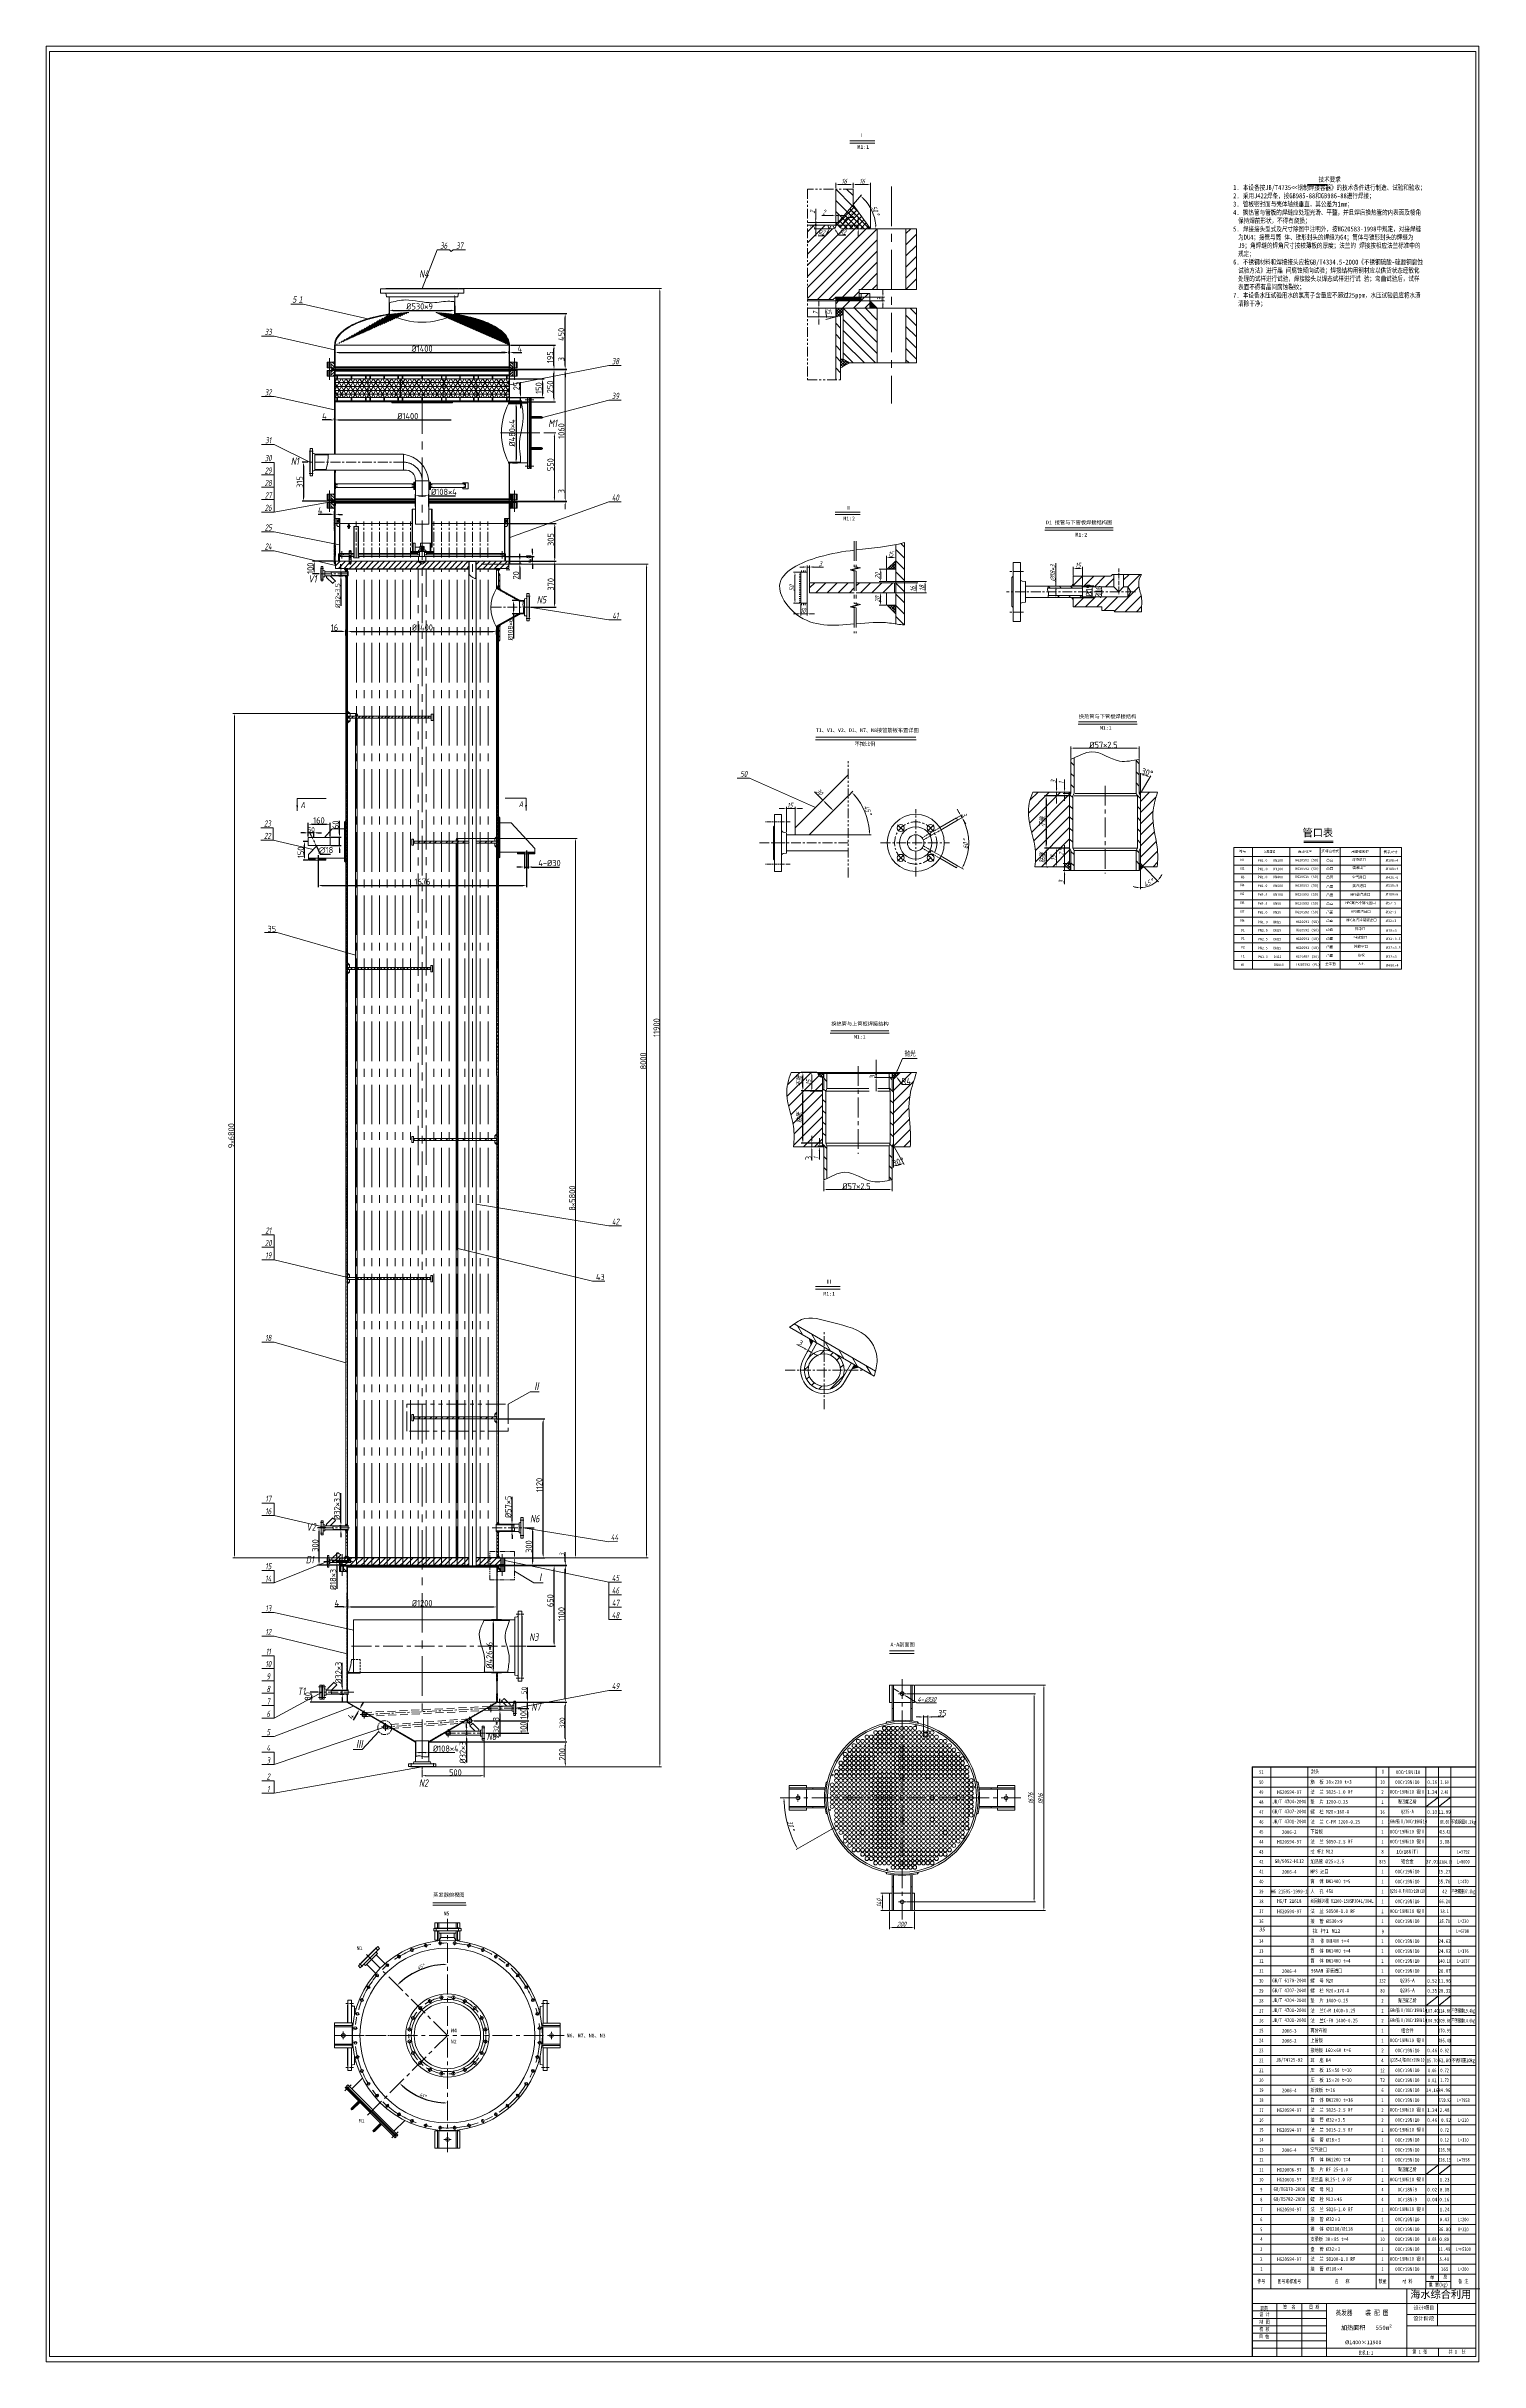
# Model space of a CAD drawing. Header units: inches. Extents: x 16 to 1170, y 5 to 1869.
import ezdxf
from ezdxf.enums import TextEntityAlignment as Align

# ---------------------------------------------------------------- set-up
doc = ezdxf.new("R2010")
doc.units = ezdxf.units.IN
doc.header["$MEASUREMENT"] = 0
for name, pattern in [('CENTER', [50.8, 31.75, -6.35, 6.35, -6.35]), ('HIDDEN', [9.525, 6.35, -3.175]), ('PHANTOM2', [31.75, 15.875, -3.175, 3.175, -3.175, 3.175, -3.175])]:
    doc.linetypes.add(name, pattern=pattern)
doc.layers.get('0').update_dxf_attribs({"lineweight": 0})
doc.layers.get('Defpoints').update_dxf_attribs({"lineweight": 0})
for name, color, linetype, lineweight in [('中心线', 111, 'CENTER', 0), ('剖面线', 250, 'Continuous', 0), ('双点划线', 5, 'PHANTOM2', 0), ('文字', 7, 'Continuous', 0), ('标注线', 20, 'Continuous', 0), ('粗实线', 7, 'Continuous', 0), ('粗实线1', 7, 'Continuous', 0), ('细实线2', 130, 'Continuous', 0), ('虚线', 3, 'HIDDEN', 0), ('边框线', 6, 'Continuous', 0)]:
    doc.layers.add(name, color=color, linetype=linetype, lineweight=lineweight)
doc.styles.add('FST10', font='gbeitc.shx', dxfattribs={"width": 0.8, "bigfont": 'hztxt3.shx'})
doc.styles.add('FST6', font='gbenor.shx', dxfattribs={"width": 0.6, "bigfont": 'hztxt3.shx'})
doc.styles.add('FST7', font='gbeitc.shx', dxfattribs={"width": 0.7, "bigfont": 'hztxt3.shx'})
doc.styles.add('FST8', font='gbeitc.shx', dxfattribs={"width": 0.8, "bigfont": 'hztxt3.shx'})
doc.styles.add('HZ', font='gbeitc.shx', dxfattribs={"width": 0.75, "bigfont": 'hztxt3.shx'})
doc.styles.add('STYLE1', font='isocp3.shx', dxfattribs={"width": 0.8, "oblique": 18, "bigfont": 'hztxt3.shx'})
doc.dimstyles.new('1-10', dxfattribs={"dimtxt": 4, "dimasz": 3, "dimexe": 1.25, "dimexo": 0.625, "dimtad": 1, "dimdec": 4, "dimlfac": 10, "dimdsep": 46, "dimtxsty": 'STYLE1', "dimcen": 0.5, "dimclrt": 4, "dimadec": 0, "dimazin": 0, "dimtp": 0.2, "dimtfac": 1, "dimtdec": 4, "dimtmove": 0, "dimatfit": 3, "dimfxl": 1.25, "dimtolj": 1, "dimarcsym": 0})
doc.dimstyles.new('1-10$3', dxfattribs={"dimtxt": 4, "dimasz": 3, "dimexe": 1.25, "dimexo": 0.625, "dimtad": 1, "dimtoh": 1, "dimdec": 4, "dimlfac": 10, "dimdsep": 46, "dimtxsty": 'STYLE1', "dimcen": 0.5, "dimclrt": 4, "dimadec": 0, "dimazin": 0, "dimtp": 0.2, "dimtfac": 1, "dimtdec": 4, "dimtmove": 0, "dimatfit": 0, "dimfxl": 1, "dimtolj": 1, "dimarcsym": 0})
doc.dimstyles.new('ISO-25_WS', dxfattribs={"dimtxt": 3, "dimasz": 3, "dimexe": 1.25, "dimexo": 0.625, "dimtad": 1, "dimdec": 4, "dimdsep": 46, "dimtxsty": 'STYLE1', "dimcen": 3, "dimclrt": 4, "dimadec": 0, "dimazin": 0, "dimtp": 0.2, "dimtfac": 1, "dimtdec": 4, "dimtmove": 0, "dimatfit": 3, "dimfxl": 1, "dimtolj": 1, "dimarcsym": 0})
pattern_1 = [(45, (351.297, -2366.0835), (-2.245064, 2.245064), [])]
pattern_2 = [(45, (351.29695, -2366.0835), (-0.561266, 0.561266), []), (135, (351.29695, -2366.0835), (-0.561266, -0.561266), [])]
pattern_3 = [(45, (351.2246, -2007.8117), (-2.245064, 2.245064), [])]
pattern_4 = [(45, (351.2246, -2007.81174), (-0.561266, 0.561266), []), (135, (351.2246, -2007.81174), (-0.561266, -0.561266), [])]
pattern_5 = [(45, (-940.966, -1583.347), (-4.490128, 4.490128), [])]
pattern_6 = [(135, (-940.966, -1583.347), (-4.490128, -4.490128), [])]
pattern_7 = [(45, (-44.6596, 67.965), (-1.3258252, 1.3258252), [])]

# ---------------------------------------------------------------- blocks, each defined once
blk = doc.blocks.new('*D3')
at = {"layer": 'Defpoints', "color": 0, "transparency": 16777216}
for p in [(395.3, 531.1), (360.3, 521.1), (403.7, 521.1)]:
    blk.add_point(p, dxfattribs=at)
at = {"layer": '标注线', "color": 0, "lineweight": -2, "transparency": 16777216}
for p, q in [((395.9, 531.1), (404.9, 531.1)), ((403.7, 528.1), (403.7, 524.1)), ((360.9, 521.1), (404.9, 521.1))]:
    blk.add_line(p, q, dxfattribs=at)
at = {"layer": '标注线', "color": 0, "transparency": 16777216}
for points in [[(403.2, 528.1), (404.2, 528.1), (403.7, 531.1)], [(403.2, 524.1), (404.2, 524.1), (403.7, 521.1)]]:
    blk.add_solid(points, dxfattribs=at)
at = {"layer": '标注线', "color": 4, "transparency": 16777216, "insert": (400.5, 526.9), "char_height": 4, "attachment_point": 5, "rotation": 90}
blk.add_mtext('\\A1;{\\Fgbenor,gbcbig|c134;\\H1.25x;100}', dxfattribs=at)
blk = doc.blocks.new('*D4')
at = {"layer": 'Defpoints', "color": 0, "transparency": 16777216}
for p in [(360.3, 521.1), (369.9, 511.1), (403.7, 521.1)]:
    blk.add_point(p, dxfattribs=at)
at = {"layer": '标注线', "color": 0, "lineweight": -2, "transparency": 16777216}
for p, q in [((360.9, 521.1), (404.9, 521.1)), ((370.5, 511.1), (404.9, 511.1)), ((403.7, 514.1), (403.7, 518.1))]:
    blk.add_line(p, q, dxfattribs=at)
at = {"layer": '标注线', "color": 0, "transparency": 16777216}
for points in [[(403.2, 518.1), (404.2, 518.1), (403.7, 521.1)], [(403.2, 514.1), (404.2, 514.1), (403.7, 511.1)]]:
    blk.add_solid(points, dxfattribs=at)
at = {"layer": '标注线', "color": 4, "transparency": 16777216, "insert": (400.5, 515.9), "char_height": 4, "attachment_point": 5, "rotation": 90}
blk.add_mtext('\\A1;{\\Fgbenor,gbcbig|c134;\\H1.25x;100}', dxfattribs=at)
blk = doc.blocks.new('*D5')
at = {"layer": 'Defpoints', "color": 0, "transparency": 16777216}
for p in [(379.4, 536.1), (434.2, 536.1), (324.4, 504.1)]:
    blk.add_point(p, dxfattribs=at)
at = {"layer": '标注线', "color": 0, "lineweight": -2, "transparency": 16777216}
for p, q in [((380, 536.1), (435.5, 536.1)), ((434.2, 507.1), (434.2, 533.1)), ((325, 504.1), (435.5, 504.1))]:
    blk.add_line(p, q, dxfattribs=at)
at = {"layer": '标注线', "color": 0, "transparency": 16777216}
for points in [[(433.7, 533.1), (434.7, 533.1), (434.2, 536.1)], [(433.7, 507.1), (434.7, 507.1), (434.2, 504.1)]]:
    blk.add_solid(points, dxfattribs=at)
at = {"layer": '标注线', "color": 4, "transparency": 16777216, "insert": (431.6, 519.4), "char_height": 4, "attachment_point": 5, "rotation": 90, "style": 'STYLE1'}
blk.add_mtext('\\A1;{\\Fgbenor,gbcbig|c134;\\Q0;\\W1;320}', dxfattribs=at)
blk = doc.blocks.new('*D6')
at = {"layer": 'Defpoints', "color": 0, "transparency": 16777216}
for p in [(379.4, 536.1), (395.3, 531.1), (403.7, 536.1)]:
    blk.add_point(p, dxfattribs=at)
at = {"layer": '标注线', "color": 0, "lineweight": -2, "transparency": 16777216}
for p, q in [((403.7, 539.1), (403.7, 547.9)), ((380, 536.1), (404.9, 536.1)), ((395.9, 531.1), (404.9, 531.1)), ((403.7, 531.1), (403.7, 536.1)), ((403.7, 528.1), (403.7, 525.1))]:
    blk.add_line(p, q, dxfattribs=at)
at = {"layer": '标注线', "color": 0, "transparency": 16777216}
for points in [[(403.2, 539.1), (404.2, 539.1), (403.7, 536.1)], [(403.2, 528.1), (404.2, 528.1), (403.7, 531.1)]]:
    blk.add_solid(points, dxfattribs=at)
at = {"layer": '标注线', "color": 4, "transparency": 16777216, "insert": (397.7, 545.4), "char_height": 4, "attachment_point": 5, "rotation": 90, "style": 'STYLE1'}
blk.add_mtext('\\A1;{\\Fgbenor,gbcbig|c134;\\Q0;\\W1;\\P50}', dxfattribs=at)
blk = doc.blocks.new('*D7')
at = {"layer": 'Defpoints', "color": 0, "transparency": 16777216}
for p in [(230.1, 544.1), (235.8, 544.1), (258.6, 536.1)]:
    blk.add_point(p, dxfattribs=at)
at = {"layer": '标注线', "color": 0, "lineweight": -2, "transparency": 16777216}
for p, q in [((235.2, 544.1), (228.9, 544.1)), ((230.1, 539.1), (230.1, 541.1)), ((258, 536.1), (228.9, 536.1))]:
    blk.add_line(p, q, dxfattribs=at)
at = {"layer": '标注线', "color": 0, "transparency": 16777216}
for points in [[(229.6, 541.1), (230.6, 541.1), (230.1, 544.1)], [(229.6, 539.1), (230.6, 539.1), (230.1, 536.1)]]:
    blk.add_solid(points, dxfattribs=at)
at = {"layer": '标注线', "color": 4, "transparency": 16777216, "insert": (227, 540.7), "char_height": 4, "attachment_point": 5, "rotation": 90}
blk.add_mtext('\\A1;{\\Fgbenor,gbcbig|c134;\\H1.25x;80}', dxfattribs=at)
blk = doc.blocks.new('*D8')
at = {"layer": 'Defpoints', "color": 0, "transparency": 16777216}
for p in [(268.5, 530.2), (268.5, 530.2), (268.7, 530.5)]:
    blk.add_point(p, dxfattribs=at)
at = {"layer": '标注线', "color": 0, "lineweight": -2, "transparency": 16777216}
for p, q in [((267, 527.6), (263.5, 521.6)), ((267.9, 530.5), (267.4, 530.8)), ((268.1, 530.8), (267.6, 531.2)), ((268.7, 530.5), (268.5, 530.2)), ((270.2, 533.1), (271.7, 535.7))]:
    blk.add_line(p, q, dxfattribs=at)
at = {"layer": '标注线', "color": 0, "transparency": 16777216}
for points in [[(266.5, 527.8), (267.4, 527.3), (268.5, 530.2)], [(269.7, 533.4), (270.6, 532.9), (268.7, 530.5)]]:
    blk.add_solid(points, dxfattribs=at)
at = {"layer": '标注线', "color": 4, "transparency": 16777216, "insert": (261.6, 524.6), "char_height": 4, "attachment_point": 5, "rotation": 59.8921}
blk.add_mtext('\\A1;{\\Fgbenor,gbcbig|c134;\\H1.25x;4}', dxfattribs=at)
blk = doc.blocks.new('*D9')
at = {"layer": 'Defpoints', "color": 0, "transparency": 16777216}
for p in [(381.1, 646.1), (434.2, 646.1), (379.4, 536.1)]:
    blk.add_point(p, dxfattribs=at)
at = {"layer": '标注线', "color": 0, "lineweight": -2, "transparency": 16777216}
for p, q in [((381.7, 646.1), (435.5, 646.1)), ((434.2, 539.1), (434.2, 643.1)), ((380, 536.1), (435.5, 536.1))]:
    blk.add_line(p, q, dxfattribs=at)
at = {"layer": '标注线', "color": 0, "transparency": 16777216}
for points in [[(433.7, 643.1), (434.7, 643.1), (434.2, 646.1)], [(433.7, 539.1), (434.7, 539.1), (434.2, 536.1)]]:
    blk.add_solid(points, dxfattribs=at)
at = {"layer": '标注线', "color": 4, "transparency": 16777216, "insert": (431.1, 606.9), "char_height": 4, "attachment_point": 5, "rotation": 90}
blk.add_mtext('\\A1;{\\Fgbenor,gbcbig|c134;\\H1.25x;1100}', dxfattribs=at)
blk = doc.blocks.new('*D10')
at = {"layer": 'Defpoints', "color": 0, "transparency": 16777216}
for p in [(381.1, 646.1), (425.2, 646.1), (402.8, 581.1)]:
    blk.add_point(p, dxfattribs=at)
at = {"layer": '标注线', "color": 0, "lineweight": -2, "transparency": 16777216}
for p, q in [((381.7, 646.1), (426.4, 646.1)), ((425.2, 584.1), (425.2, 643.1)), ((403.4, 581.1), (426.4, 581.1))]:
    blk.add_line(p, q, dxfattribs=at)
at = {"layer": '标注线', "color": 0, "transparency": 16777216}
for points in [[(424.7, 643.1), (425.7, 643.1), (425.2, 646.1)], [(424.7, 584.1), (425.7, 584.1), (425.2, 581.1)]]:
    blk.add_solid(points, dxfattribs=at)
at = {"layer": '标注线', "color": 4, "transparency": 16777216, "insert": (422.1, 617.8), "char_height": 4, "attachment_point": 5, "rotation": 90}
blk.add_mtext('\\A1;{\\Fgbenor,gbcbig|c134;\\H1.25x;650}', dxfattribs=at)
blk = doc.blocks.new('*D11')
at = {"layer": '标注线', "color": 0, "lineweight": -2, "transparency": 16777216}
for p, q in [((434.2, 649.4), (434.2, 656.7)), ((381.6, 646.4), (435.5, 646.4)), ((381.7, 646.1), (435.5, 646.1)), ((434.2, 646.1), (434.2, 646.4)), ((434.2, 643.1), (434.2, 640.1))]:
    blk.add_line(p, q, dxfattribs=at)
at = {"layer": '标注线', "color": 0, "transparency": 16777216}
for points in [[(433.7, 649.4), (434.7, 649.4), (434.2, 646.4)], [(433.7, 643.1), (434.7, 643.1), (434.2, 646.1)]]:
    blk.add_solid(points, dxfattribs=at)
at = {"layer": '粗实线1', "color": 0, "transparency": 16777216}
for p in [(381, 646.4), (381.1, 646.1), (434.2, 646.4)]:
    blk.add_point(p, dxfattribs=at)
at = {"layer": '标注线', "color": 4, "transparency": 16777216, "insert": (431.6, 654.5), "char_height": 4, "attachment_point": 5, "rotation": 90, "style": 'STYLE1'}
blk.add_mtext('\\A1;3', dxfattribs=at)
blk = doc.blocks.new('*D12')
at = {"layer": 'Defpoints', "color": 0, "transparency": 16777216}
for p in [(379, 764.2), (416.4, 764.2), (379.2, 652.2)]:
    blk.add_point(p, dxfattribs=at)
at = {"layer": '标注线', "color": 0, "lineweight": -2, "transparency": 16777216}
for p, q in [((379.6, 764.2), (417.6, 764.2)), ((416.4, 655.2), (416.4, 761.2)), ((379.8, 652.2), (417.6, 652.2))]:
    blk.add_line(p, q, dxfattribs=at)
at = {"layer": '标注线', "color": 0, "transparency": 16777216}
for points in [[(415.9, 761.2), (416.9, 761.2), (416.4, 764.2)], [(415.9, 655.2), (416.9, 655.2), (416.4, 652.2)]]:
    blk.add_solid(points, dxfattribs=at)
at = {"layer": '标注线', "color": 4, "transparency": 16777216, "insert": (413.3, 710.9), "char_height": 4, "attachment_point": 5, "rotation": 90}
blk.add_mtext('\\A1;{\\Fgbenor,gbcbig|c134;\\H1.25x;1120}', dxfattribs=at)
blk = doc.blocks.new('*D13')
at = {"layer": 'Defpoints', "color": 0, "transparency": 16777216}
for p in [(401.3, 676.4), (381, 646.4), (407.9, 646.4)]:
    blk.add_point(p, dxfattribs=at)
at = {"layer": '标注线', "color": 0, "lineweight": -2, "transparency": 16777216}
for p, q in [((401.9, 676.4), (409.1, 676.4)), ((407.9, 673.4), (407.9, 649.4)), ((381.6, 646.4), (409.1, 646.4))]:
    blk.add_line(p, q, dxfattribs=at)
at = {"layer": '标注线', "color": 0, "transparency": 16777216}
for points in [[(407.4, 673.4), (408.4, 673.4), (407.9, 676.4)], [(407.4, 649.4), (408.4, 649.4), (407.9, 646.4)]]:
    blk.add_solid(points, dxfattribs=at)
at = {"layer": '标注线', "color": 4, "transparency": 16777216, "insert": (404.8, 661.3), "char_height": 4, "attachment_point": 5, "rotation": 90}
blk.add_mtext('\\A1;{\\Fgbenor,gbcbig|c134;\\H1.25x;300}', dxfattribs=at)
blk = doc.blocks.new('*D14')
at = {"layer": 'Defpoints', "color": 0, "transparency": 16777216}
for p in [(259, 619.5), (379, 619.5), (379, 612.7)]:
    blk.add_point(p, dxfattribs=at)
at = {"layer": '标注线', "color": 0, "lineweight": -2, "transparency": 16777216}
for p, q in [((259, 618.9), (259, 611.5)), ((379, 618.9), (379, 611.5)), ((262, 612.7), (376, 612.7))]:
    blk.add_line(p, q, dxfattribs=at)
at = {"layer": '标注线', "color": 0, "transparency": 16777216}
for points in [[(262, 613.2), (262, 612.2), (259, 612.7)], [(376, 613.2), (376, 612.2), (379, 612.7)]]:
    blk.add_solid(points, dxfattribs=at)
at = {"layer": '标注线', "color": 4, "transparency": 16777216, "insert": (319, 615.8), "char_height": 4, "attachment_point": 5}
blk.add_mtext('\\A1;{\\Fgbenor,gbcbig|c0;\\H1.25x;%%C\\Fgbenor,gbcbig|c134;1200}', dxfattribs=at)
blk = doc.blocks.new('*D15')
at = {"layer": 'Defpoints', "color": 0, "transparency": 16777216}
for p in [(258.6, 612.7), (258.6, 612.7), (259, 612.7)]:
    blk.add_point(p, dxfattribs=at)
at = {"layer": '标注线', "color": 0, "lineweight": -2, "transparency": 16777216}
for p, q in [((255.6, 612.7), (248.7, 612.7)), ((258.6, 613.3), (258.6, 614)), ((259, 612.7), (258.6, 612.7)), ((259, 612.1), (259, 611.5)), ((262, 612.7), (265, 612.7))]:
    blk.add_line(p, q, dxfattribs=at)
at = {"layer": '标注线', "color": 0, "transparency": 16777216}
for points in [[(255.6, 613.2), (255.6, 612.2), (258.6, 612.7)], [(262, 613.2), (262, 612.2), (259, 612.7)]]:
    blk.add_solid(points, dxfattribs=at)
at = {"layer": '标注线', "color": 4, "transparency": 16777216, "insert": (250.4, 615.8), "char_height": 4, "attachment_point": 5}
blk.add_mtext('\\A1;{\\Fgbenor,gbcbig|c134;\\H1.25x;4}', dxfattribs=at)
blk = doc.blocks.new('*D16')
at = {"layer": 'Defpoints', "color": 0, "transparency": 16777216}
for p in [(236, 676.4), (241.7, 676.4), (257, 646.4)]:
    blk.add_point(p, dxfattribs=at)
at = {"layer": '标注线', "color": 0, "lineweight": -2, "transparency": 16777216}
for p, q in [((241.1, 676.4), (234.8, 676.4)), ((236, 649.4), (236, 673.4)), ((256.4, 646.4), (234.8, 646.4))]:
    blk.add_line(p, q, dxfattribs=at)
at = {"layer": '标注线', "color": 0, "transparency": 16777216}
for points in [[(235.5, 673.4), (236.5, 673.4), (236, 676.4)], [(235.5, 649.4), (236.5, 649.4), (236, 646.4)]]:
    blk.add_solid(points, dxfattribs=at)
at = {"layer": '标注线', "color": 4, "transparency": 16777216, "insert": (232.9, 662.2), "char_height": 4, "attachment_point": 5, "rotation": 90}
blk.add_mtext('\\A1;{\\Fgbenor,gbcbig|c134;\\H1.25x;300}', dxfattribs=at)
blk = doc.blocks.new('*D17')
at = {"layer": 'Defpoints', "color": 0, "transparency": 16777216}
for p in [(252.2, 545.7), (252.2, 542.5), (254.7, 542.5)]:
    blk.add_point(p, dxfattribs=at)
at = {"layer": '标注线', "color": 0, "lineweight": -2, "transparency": 16777216}
for p, q in [((254.7, 548.7), (254.7, 567.7)), ((252.8, 545.7), (256, 545.7)), ((252.8, 542.5), (256, 542.5)), ((254.7, 542.5), (254.7, 545.7)), ((254.7, 539.5), (254.7, 536.5))]:
    blk.add_line(p, q, dxfattribs=at)
at = {"layer": '标注线', "color": 0, "transparency": 16777216}
for points in [[(254.2, 548.7), (255.2, 548.7), (254.7, 545.7)], [(254.2, 539.5), (255.2, 539.5), (254.7, 542.5)]]:
    blk.add_solid(points, dxfattribs=at)
at = {"layer": '标注线', "color": 4, "transparency": 16777216, "insert": (251.6, 559.7), "char_height": 4, "attachment_point": 5, "rotation": 90}
blk.add_mtext('\\A1;{\\Fgbenor,gbcbig|c0;\\H1.25x;%%C\\Fgbenor,gbcbig|c134;32×3}', dxfattribs=at)
blk = doc.blocks.new('*D18')
at = {"layer": 'Defpoints', "color": 0, "transparency": 16777216}
for p in [(354.8, 509.5), (356, 512.7), (356, 509.5)]:
    blk.add_point(p, dxfattribs=at)
at = {"layer": '标注线', "color": 0, "lineweight": -2, "transparency": 16777216}
for p, q in [((355.4, 512.7), (353.5, 512.7)), ((355.4, 509.5), (353.5, 509.5)), ((354.8, 515.7), (354.8, 518.7)), ((354.8, 512.7), (354.8, 509.5)), ((354.8, 506.5), (354.8, 487.5))]:
    blk.add_line(p, q, dxfattribs=at)
at = {"layer": '标注线', "color": 0, "transparency": 16777216}
for points in [[(354.3, 515.7), (355.3, 515.7), (354.8, 512.7)], [(354.3, 506.5), (355.3, 506.5), (354.8, 509.5)]]:
    blk.add_solid(points, dxfattribs=at)
at = {"layer": '标注线', "color": 4, "transparency": 16777216, "insert": (351.6, 495.5), "char_height": 4, "attachment_point": 5, "rotation": 90}
blk.add_mtext('\\A1;{\\Fgbenor,gbcbig|c0;\\H1.25x;%%C\\Fgbenor,gbcbig|c134;32×3}', dxfattribs=at)
blk = doc.blocks.new('*D19')
at = {"layer": 'Defpoints', "color": 0, "transparency": 16777216}
for p in [(381.6, 529.5), (384.2, 532.7), (384.2, 529.5)]:
    blk.add_point(p, dxfattribs=at)
at = {"layer": '标注线', "color": 0, "lineweight": -2, "transparency": 16777216}
for p, q in [((383.6, 532.7), (380.3, 532.7)), ((383.6, 529.5), (380.3, 529.5)), ((381.6, 535.7), (381.6, 538.7)), ((381.6, 532.7), (381.6, 529.5)), ((381.6, 526.5), (381.6, 508.5))]:
    blk.add_line(p, q, dxfattribs=at)
at = {"layer": '标注线', "color": 0, "transparency": 16777216}
for points in [[(381.1, 535.7), (382.1, 535.7), (381.6, 532.7)], [(381.1, 526.5), (382.1, 526.5), (381.6, 529.5)]]:
    blk.add_solid(points, dxfattribs=at)
at = {"layer": '标注线', "color": 4, "transparency": 16777216, "insert": (378.5, 515.7), "char_height": 4, "attachment_point": 5, "rotation": 90}
blk.add_mtext('\\A1;{\\Fgbenor,gbcbig|c0;\\H1.25x;%%C\\Fgbenor,gbcbig|c134;\\H0.8x;32\\H1.25x;*3}', dxfattribs=at)
blk = doc.blocks.new('*D20')
at = {"layer": 'Defpoints', "color": 0, "transparency": 16777216}
for p in [(383.5, 602.4), (376.2, 559.8), (383.5, 559.8)]:
    blk.add_point(p, dxfattribs=at)
at = {"layer": '标注线', "color": 0, "lineweight": -2, "transparency": 16777216}
for p, q in [((382.9, 602.4), (374.9, 602.4)), ((376.2, 599.4), (376.2, 562.8)), ((382.9, 559.8), (374.9, 559.8))]:
    blk.add_line(p, q, dxfattribs=at)
at = {"layer": '标注线', "color": 0, "transparency": 16777216}
for points in [[(375.7, 599.4), (376.7, 599.4), (376.2, 602.4)], [(375.7, 562.8), (376.7, 562.8), (376.2, 559.8)]]:
    blk.add_solid(points, dxfattribs=at)
at = {"layer": '标注线', "color": 4, "transparency": 16777216, "insert": (373.1, 573.8), "char_height": 4, "attachment_point": 5, "rotation": 90}
blk.add_mtext('\\A1;{\\Fgbenor,gbcbig|c0;\\H1.25x;%%C\\Fgbenor,gbcbig|c134;426*6}', dxfattribs=at)
blk = doc.blocks.new('*D21')
at = {"layer": 'Defpoints', "color": 0, "transparency": 16777216}
for p in [(389.4, 679.3), (389.4, 673.6), (391.3, 673.6)]:
    blk.add_point(p, dxfattribs=at)
at = {"layer": '标注线', "color": 0, "lineweight": -2, "transparency": 16777216}
for p, q in [((391.3, 682.3), (391.3, 701.3)), ((390, 679.3), (392.6, 679.3)), ((390, 673.6), (392.6, 673.6)), ((391.3, 673.6), (391.3, 679.3)), ((391.3, 670.6), (391.3, 667.6))]:
    blk.add_line(p, q, dxfattribs=at)
at = {"layer": '标注线', "color": 0, "transparency": 16777216}
for points in [[(390.8, 682.3), (391.8, 682.3), (391.3, 679.3)], [(390.8, 670.6), (391.8, 670.6), (391.3, 673.6)]]:
    blk.add_solid(points, dxfattribs=at)
at = {"layer": '标注线', "color": 4, "transparency": 16777216, "insert": (388.2, 693.3), "char_height": 4, "attachment_point": 5, "rotation": 90}
blk.add_mtext('\\A1;{\\Fgbenor,gbcbig|c0;\\H1.25x;%%C\\Fgbenor,gbcbig|c134;57×5}', dxfattribs=at)
blk = doc.blocks.new('*D22')
at = {"layer": 'Defpoints', "color": 0, "transparency": 16777216}
for p in [(250.4, 648.5), (250.9, 650.3), (250.9, 648.5)]:
    blk.add_point(p, dxfattribs=at)
at = {"layer": '标注线', "color": 0, "lineweight": -2, "transparency": 16777216}
for p, q in [((250.4, 653.3), (250.4, 656.3)), ((250.2, 650.3), (249.1, 650.3)), ((250.2, 648.5), (249.1, 648.5)), ((250.4, 650.3), (250.4, 648.5)), ((250.4, 645.5), (250.4, 627.2))]:
    blk.add_line(p, q, dxfattribs=at)
at = {"layer": '标注线', "color": 0, "transparency": 16777216}
for points in [[(249.9, 653.3), (250.9, 653.3), (250.4, 650.3)], [(249.9, 645.5), (250.9, 645.5), (250.4, 648.5)]]:
    blk.add_solid(points, dxfattribs=at)
at = {"layer": '标注线', "color": 4, "transparency": 16777216, "insert": (247.3, 634.8), "char_height": 4, "attachment_point": 5, "rotation": 90}
blk.add_mtext('\\A1;{\\Fgbenor,gbcbig|c0;\\H1.25x;%%C\\Fgbenor,gbcbig|c134;18×3}', dxfattribs=at)
blk = doc.blocks.new('*D23')
at = {"layer": 'Defpoints', "color": 0, "transparency": 16777216}
for p in [(253.6, 674.8), (254.4, 678), (254.4, 674.8)]:
    blk.add_point(p, dxfattribs=at)
at = {"layer": '标注线', "color": 0, "lineweight": -2, "transparency": 16777216}
for p, q in [((253.6, 681), (253.6, 704.2)), ((253.8, 678), (252.4, 678)), ((253.8, 674.8), (252.4, 674.8)), ((253.6, 674.8), (253.6, 678)), ((253.6, 671.8), (253.6, 668.8))]:
    blk.add_line(p, q, dxfattribs=at)
at = {"layer": '标注线', "color": 0, "transparency": 16777216}
for points in [[(253.1, 681), (254.1, 681), (253.6, 678)], [(253.1, 671.8), (254.1, 671.8), (253.6, 674.8)]]:
    blk.add_solid(points, dxfattribs=at)
at = {"layer": '标注线', "color": 4, "transparency": 16777216, "insert": (250.5, 694.1), "char_height": 4, "attachment_point": 5, "rotation": 90}
blk.add_mtext('\\A1;{\\Fgbenor,gbcbig|c0;\\H1.25x;%%C\\Fgbenor,gbcbig|c134;32×3.5}', dxfattribs=at)
blk = doc.blocks.new('*D24')
at = {"layer": 'Defpoints', "color": 0, "transparency": 16777216}
for p in [(378.9, 1398), (258.9, 1395.1), (378.9, 1395.1)]:
    blk.add_point(p, dxfattribs=at)
at = {"layer": '标注线', "color": 0, "lineweight": -2, "transparency": 16777216}
for p, q in [((258.9, 1395.7), (258.9, 1399.3)), ((261.9, 1398), (375.9, 1398)), ((378.9, 1395.7), (378.9, 1399.3))]:
    blk.add_line(p, q, dxfattribs=at)
at = {"layer": '标注线', "color": 0, "transparency": 16777216}
for points in [[(261.9, 1398.5), (261.9, 1397.5), (258.9, 1398)], [(375.9, 1398.5), (375.9, 1397.5), (378.9, 1398)]]:
    blk.add_solid(points, dxfattribs=at)
at = {"layer": '标注线', "color": 4, "transparency": 16777216, "insert": (319.2, 1401.2), "char_height": 4, "attachment_point": 5}
blk.add_mtext('\\A1;{\\Fgbenor,gbcbig|c0;\\H1.25x;%%C\\Fgbenor,gbcbig|c134;1400}', dxfattribs=at)
blk = doc.blocks.new('*D25')
at = {"layer": 'Defpoints', "color": 0, "transparency": 16777216}
for p in [(257.5, 1398), (258.9, 1398), (257.5, 1394.3)]:
    blk.add_point(p, dxfattribs=at)
at = {"layer": '标注线', "color": 0, "lineweight": -2, "transparency": 16777216}
for p, q in [((254.5, 1398), (245.8, 1398)), ((257.5, 1394.9), (257.5, 1399.3)), ((258.9, 1398), (257.5, 1398)), ((258.9, 1398.7), (258.9, 1399.3)), ((261.9, 1398), (264.9, 1398))]:
    blk.add_line(p, q, dxfattribs=at)
at = {"layer": '标注线', "color": 0, "transparency": 16777216}
for points in [[(254.5, 1398.5), (254.5, 1397.5), (257.5, 1398)], [(261.9, 1398.5), (261.9, 1397.5), (258.9, 1398)]]:
    blk.add_solid(points, dxfattribs=at)
at = {"layer": '标注线', "color": 4, "transparency": 16777216, "insert": (248.4, 1401.2), "char_height": 4, "attachment_point": 5}
blk.add_mtext('\\A1;{\\Fgbenor,gbcbig|c134;\\H1.25x;16}', dxfattribs=at)
blk = doc.blocks.new('*D26')
at = {"layer": 'Defpoints', "color": 0, "transparency": 16777216}
for p in [(232.1, 1454.5), (249.1, 1454.5), (236.7, 1444.5)]:
    blk.add_point(p, dxfattribs=at)
at = {"layer": '标注线', "color": 0, "lineweight": -2, "transparency": 16777216}
for p, q in [((248.5, 1454.5), (230.8, 1454.5)), ((236, 1444.5), (230.8, 1444.5)), ((232.1, 1447.5), (232.1, 1451.5))]:
    blk.add_line(p, q, dxfattribs=at)
at = {"layer": '标注线', "color": 0, "transparency": 16777216}
for points in [[(231.6, 1451.5), (232.6, 1451.5), (232.1, 1454.5)], [(231.6, 1447.5), (232.6, 1447.5), (232.1, 1444.5)]]:
    blk.add_solid(points, dxfattribs=at)
at = {"layer": '标注线', "color": 4, "transparency": 16777216, "insert": (229, 1448.9), "char_height": 4, "attachment_point": 5, "rotation": 90}
blk.add_mtext('\\A1;{\\Fgbenor,gbcbig|c134;\\H1.25x;100}', dxfattribs=at)
blk = doc.blocks.new('*D27')
at = {"layer": 'Defpoints', "color": 0, "transparency": 16777216}
for p in [(388.7, 1454.5), (397.6, 1454.5), (389.4, 1452.5)]:
    blk.add_point(p, dxfattribs=at)
at = {"layer": '标注线', "color": 0, "lineweight": -2, "transparency": 16777216}
for p, q in [((389.4, 1454.5), (398.9, 1454.5)), ((397.6, 1457.5), (397.6, 1460.5)), ((397.6, 1454.5), (397.6, 1452.5)), ((390.1, 1452.5), (398.9, 1452.5)), ((397.6, 1449.5), (397.6, 1440.2))]:
    blk.add_line(p, q, dxfattribs=at)
at = {"layer": '标注线', "color": 0, "transparency": 16777216}
for points in [[(397.1, 1457.5), (398.1, 1457.5), (397.6, 1454.5)], [(397.1, 1449.5), (398.1, 1449.5), (397.6, 1452.5)]]:
    blk.add_solid(points, dxfattribs=at)
at = {"layer": '标注线', "color": 4, "transparency": 16777216, "insert": (394.5, 1443.2), "char_height": 4, "attachment_point": 5, "rotation": 90, "style": 'STYLE1'}
blk.add_mtext('\\A1;{\\Fgbenor,gbcbig|c134;\\H1.25x;\\Q0;\\W1;20}', dxfattribs=at)
blk = doc.blocks.new('*D28')
at = {"layer": 'Defpoints', "color": 0, "transparency": 16777216}
for p in [(385.5, 1458.5), (388.7, 1454.5), (407.9, 1458.5)]:
    blk.add_point(p, dxfattribs=at)
at = {"layer": '标注线', "color": 0, "lineweight": -2, "transparency": 16777216}
for p, q in [((386.2, 1458.5), (409.1, 1458.5)), ((389.4, 1454.5), (409.1, 1454.5)), ((407.9, 1461.5), (407.9, 1464.5)), ((407.9, 1454.5), (407.9, 1458.5)), ((407.9, 1451.5), (407.9, 1448.5))]:
    blk.add_line(p, q, dxfattribs=at)
at = {"layer": '标注线', "color": 0, "transparency": 16777216}
for points in [[(407.4, 1461.5), (408.4, 1461.5), (407.9, 1458.5)], [(407.4, 1451.5), (408.4, 1451.5), (407.9, 1454.5)]]:
    blk.add_solid(points, dxfattribs=at)
at = {"layer": '标注线', "color": 4, "transparency": 16777216, "insert": (404.8, 1456.5), "char_height": 4, "attachment_point": 5, "rotation": 90, "style": 'STYLE1'}
blk.add_mtext('\\A1;{\\Fgbenor,gbcbig|c134;\\H1.25x;\\Q0;\\W1;40}', dxfattribs=at)
blk = doc.blocks.new('*D29')
at = {"layer": 'Defpoints', "color": 0, "transparency": 16777216}
for p in [(388.7, 1454.5), (406.2, 1417.5), (425.6, 1417.5)]:
    blk.add_point(p, dxfattribs=at)
at = {"layer": '标注线', "color": 0, "lineweight": -2, "transparency": 16777216}
for p, q in [((389.4, 1454.5), (426.9, 1454.5)), ((425.6, 1451.5), (425.6, 1420.5)), ((406.8, 1417.5), (426.9, 1417.5))]:
    blk.add_line(p, q, dxfattribs=at)
at = {"layer": '标注线', "color": 0, "transparency": 16777216}
for points in [[(425.1, 1451.5), (426.1, 1451.5), (425.6, 1454.5)], [(425.1, 1420.5), (426.1, 1420.5), (425.6, 1417.5)]]:
    blk.add_solid(points, dxfattribs=at)
at = {"layer": '标注线', "color": 4, "transparency": 16777216, "insert": (422.5, 1436), "char_height": 4, "attachment_point": 5, "rotation": 90, "style": 'STYLE1'}
blk.add_mtext('\\A1;{\\Fgbenor,gbcbig|c134;\\H1.25x;\\Q0;\\W1;370}', dxfattribs=at)
blk = doc.blocks.new('*D30')
at = {"layer": 'Defpoints', "color": 0, "transparency": 16777216}
for p in [(390.9, 1609.1), (391, 1608.8), (434.1, 1608.8)]:
    blk.add_point(p, dxfattribs=at)
at = {"layer": '标注线', "color": 0, "lineweight": -2, "transparency": 16777216}
for p, q in [((391.6, 1609.1), (435.4, 1609.1)), ((391.6, 1608.8), (435.4, 1608.8)), ((434.1, 1612.1), (434.1, 1618.8)), ((434.1, 1608.8), (434.1, 1609.1)), ((434.1, 1605.8), (434.1, 1602.8))]:
    blk.add_line(p, q, dxfattribs=at)
at = {"layer": '标注线', "color": 0, "transparency": 16777216}
for points in [[(433.6, 1612.1), (434.6, 1612.1), (434.1, 1609.1)], [(433.6, 1605.8), (434.6, 1605.8), (434.1, 1608.8)]]:
    blk.add_solid(points, dxfattribs=at)
at = {"layer": '标注线', "color": 4, "transparency": 16777216, "insert": (431, 1617.2), "char_height": 4, "attachment_point": 5, "rotation": 90}
blk.add_mtext('\\A1;{\\Fgbenor,gbcbig|c134;\\H1.25x;3}', dxfattribs=at)
blk = doc.blocks.new('*D31')
at = {"layer": 'Defpoints', "color": 0, "transparency": 16777216}
for p in [(345.8, 1653.9), (434.1, 1653.9), (390.9, 1609.1)]:
    blk.add_point(p, dxfattribs=at)
at = {"layer": '标注线', "color": 0, "lineweight": -2, "transparency": 16777216}
for p, q in [((346.4, 1653.9), (435.4, 1653.9)), ((434.1, 1612.1), (434.1, 1650.9)), ((391.6, 1609.1), (435.4, 1609.1))]:
    blk.add_line(p, q, dxfattribs=at)
at = {"layer": '标注线', "color": 0, "transparency": 16777216}
for points in [[(433.6, 1650.9), (434.6, 1650.9), (434.1, 1653.9)], [(433.6, 1612.1), (434.6, 1612.1), (434.1, 1609.1)]]:
    blk.add_solid(points, dxfattribs=at)
at = {"layer": '标注线', "color": 4, "transparency": 16777216, "insert": (431, 1637.2), "char_height": 4, "attachment_point": 5, "rotation": 90}
blk.add_mtext('\\A1;{\\Fgbenor,gbcbig|c134;\\H1.25x;450}', dxfattribs=at)
blk = doc.blocks.new('*D32')
at = {"layer": 'Defpoints', "color": 0, "transparency": 16777216}
for p in [(385.5, 1485), (425.7, 1485), (388.7, 1454.5)]:
    blk.add_point(p, dxfattribs=at)
at = {"layer": '标注线', "color": 0, "lineweight": -2, "transparency": 16777216}
for p, q in [((386.2, 1485), (426.9, 1485)), ((425.7, 1457.5), (425.7, 1482)), ((389.4, 1454.5), (426.9, 1454.5))]:
    blk.add_line(p, q, dxfattribs=at)
at = {"layer": '标注线', "color": 0, "transparency": 16777216}
for points in [[(425.2, 1482), (426.2, 1482), (425.7, 1485)], [(425.2, 1457.5), (426.2, 1457.5), (425.7, 1454.5)]]:
    blk.add_solid(points, dxfattribs=at)
at = {"layer": '标注线', "color": 4, "transparency": 16777216, "insert": (422.5, 1472), "char_height": 4, "attachment_point": 5, "rotation": 90}
blk.add_mtext('\\A1;{\\Fgbenor,gbcbig|c134;\\H1.25x;305}', dxfattribs=at)
blk = doc.blocks.new('*D33')
at = {"layer": 'Defpoints', "color": 0, "transparency": 16777216}
for p in [(391, 1608.8), (425.1, 1608.8), (388.9, 1583)]:
    blk.add_point(p, dxfattribs=at)
at = {"layer": '标注线', "color": 0, "lineweight": -2, "transparency": 16777216}
for p, q in [((391.6, 1608.8), (426.4, 1608.8)), ((425.1, 1586), (425.1, 1605.8)), ((389.6, 1583), (426.4, 1583))]:
    blk.add_line(p, q, dxfattribs=at)
at = {"layer": '标注线', "color": 0, "transparency": 16777216}
for points in [[(424.6, 1605.8), (425.6, 1605.8), (425.1, 1608.8)], [(424.6, 1586), (425.6, 1586), (425.1, 1583)]]:
    blk.add_solid(points, dxfattribs=at)
at = {"layer": '标注线', "color": 4, "transparency": 16777216, "insert": (422, 1594.9), "char_height": 4, "attachment_point": 5, "rotation": 90}
blk.add_mtext('\\A1;{\\Fgbenor,gbcbig|c134;\\H1.25x;250}', dxfattribs=at)
blk = doc.blocks.new('*D34')
at = {"layer": 'Defpoints', "color": 0, "transparency": 16777216}
for p in [(388.9, 1601.3), (388.9, 1586.3), (415.9, 1586.3)]:
    blk.add_point(p, dxfattribs=at)
at = {"layer": '标注线', "color": 0, "lineweight": -2, "transparency": 16777216}
for p, q in [((389.6, 1601.3), (417.2, 1601.3)), ((389.6, 1586.3), (417.2, 1586.3)), ((415.9, 1598.3), (415.9, 1589.3))]:
    blk.add_line(p, q, dxfattribs=at)
at = {"layer": '标注线', "color": 0, "transparency": 16777216}
for points in [[(415.4, 1598.3), (416.4, 1598.3), (415.9, 1601.3)], [(415.4, 1589.3), (416.4, 1589.3), (415.9, 1586.3)]]:
    blk.add_solid(points, dxfattribs=at)
at = {"layer": '标注线', "color": 4, "transparency": 16777216, "insert": (412.8, 1594), "char_height": 4, "attachment_point": 5, "rotation": 90}
blk.add_mtext('\\A1;{\\Fgbenor,gbcbig|c134;\\H1.25x;150}', dxfattribs=at)
blk = doc.blocks.new('*D35')
at = {"layer": 'Defpoints', "color": 0, "transparency": 16777216}
for p in [(388.9, 1586.3), (398.1, 1586.3), (388.9, 1583.8)]:
    blk.add_point(p, dxfattribs=at)
at = {"layer": '标注线', "color": 0, "lineweight": -2, "transparency": 16777216}
for p, q in [((389.6, 1586.3), (399.3, 1586.3)), ((398.1, 1589.3), (398.1, 1598.6)), ((398.1, 1583.8), (398.1, 1586.3)), ((389.6, 1583.8), (399.3, 1583.8)), ((398.1, 1580.8), (398.1, 1577.8))]:
    blk.add_line(p, q, dxfattribs=at)
at = {"layer": '标注线', "color": 0, "transparency": 16777216}
for points in [[(397.6, 1589.3), (398.6, 1589.3), (398.1, 1586.3)], [(397.6, 1580.8), (398.6, 1580.8), (398.1, 1583.8)]]:
    blk.add_solid(points, dxfattribs=at)
at = {"layer": '标注线', "color": 4, "transparency": 16777216, "insert": (394.9, 1595.6), "char_height": 4, "attachment_point": 5, "rotation": 90}
blk.add_mtext('\\A1;{\\Fgbenor,gbcbig|c134;\\H1.25x;25}', dxfattribs=at)
blk = doc.blocks.new('*D36')
at = {"layer": 'Defpoints', "color": 0, "transparency": 16777216}
for p in [(227.7, 1534.3), (223.5, 1502.8), (246.9, 1502.8)]:
    blk.add_point(p, dxfattribs=at)
at = {"layer": '标注线', "color": 0, "lineweight": -2, "transparency": 16777216}
for p, q in [((227, 1534.3), (222.3, 1534.3)), ((223.5, 1531.3), (223.5, 1505.8)), ((246.3, 1502.8), (222.3, 1502.8))]:
    blk.add_line(p, q, dxfattribs=at)
at = {"layer": '标注线', "color": 0, "transparency": 16777216}
for points in [[(223, 1531.3), (224, 1531.3), (223.5, 1534.3)], [(223, 1505.8), (224, 1505.8), (223.5, 1502.8)]]:
    blk.add_solid(points, dxfattribs=at)
at = {"layer": '标注线', "color": 4, "transparency": 16777216, "insert": (220.4, 1518.3), "char_height": 4, "attachment_point": 5, "rotation": 90}
blk.add_mtext('\\A1;{\\Fgbenor,gbcbig|c0;\\H1.25x;315}', dxfattribs=at)
blk = doc.blocks.new('*D37')
at = {"layer": 'Defpoints', "color": 0, "transparency": 16777216}
for p in [(248.9, 1567.8), (342.3, 1568.3), (342.3, 1567.8)]:
    blk.add_point(p, dxfattribs=at)
at = {"layer": '标注线', "color": 0, "lineweight": -2, "transparency": 16777216}
for p, q in [((248.9, 1568.4), (248.9, 1569.6)), ((251.9, 1568.3), (342.3, 1568.3))]:
    blk.add_line(p, q, dxfattribs=at)
at = {"layer": '标注线', "color": 0, "transparency": 16777216}
blk.add_solid([(251.9, 1568.8), (251.9, 1567.8), (248.9, 1568.3)], dxfattribs=at)
at = {"layer": '标注线', "color": 4, "transparency": 16777216, "insert": (307.4, 1571.4), "char_height": 4, "attachment_point": 5}
blk.add_mtext('\\A1;{\\Fgbenor,gbcbig|c0;\\H1.25x;%%C\\Fgbenor,gbcbig|c134;1400}', dxfattribs=at)
blk = doc.blocks.new('_None')
blk = doc.blocks.new('*D38')
at = {"layer": 'Defpoints', "color": 0, "transparency": 16777216}
for p in [(248.5, 1568.3), (248.5, 1568.3), (248.9, 1568.3)]:
    blk.add_point(p, dxfattribs=at)
at = {"layer": '标注线', "color": 0, "lineweight": -2, "transparency": 16777216}
for p, q in [((245.5, 1568.3), (238.6, 1568.3)), ((248.5, 1568.9), (248.5, 1569.6)), ((248.9, 1568.3), (248.5, 1568.3)), ((248.9, 1568.9), (248.9, 1569.6)), ((251.9, 1568.3), (254.9, 1568.3))]:
    blk.add_line(p, q, dxfattribs=at)
at = {"layer": '标注线', "color": 0, "transparency": 16777216}
for points in [[(245.5, 1568.8), (245.5, 1567.8), (248.5, 1568.3)], [(251.9, 1568.8), (251.9, 1567.8), (248.9, 1568.3)]]:
    blk.add_solid(points, dxfattribs=at)
at = {"layer": '标注线', "color": 4, "transparency": 16777216, "insert": (240.3, 1571.4), "char_height": 4, "attachment_point": 5}
blk.add_mtext('\\A1;{\\Fgbenor,gbcbig|c134;\\H1.25x;4}', dxfattribs=at)
blk = doc.blocks.new('*D39')
at = {"layer": 'Defpoints', "color": 0, "transparency": 16777216}
for p in [(251.3, 1446.1), (251.3, 1442.9), (253.6, 1442.9)]:
    blk.add_point(p, dxfattribs=at)
at = {"layer": '标注线', "color": 0, "lineweight": -2, "transparency": 16777216}
for p, q in [((252, 1446.1), (254.8, 1446.1)), ((252, 1442.9), (254.8, 1442.9)), ((253.6, 1449.1), (253.6, 1452.1)), ((253.6, 1446.1), (253.6, 1442.9)), ((253.6, 1439.9), (253.6, 1418.7))]:
    blk.add_line(p, q, dxfattribs=at)
at = {"layer": '标注线', "color": 0, "transparency": 16777216}
for points in [[(253.1, 1449.1), (254.1, 1449.1), (253.6, 1446.1)], [(253.1, 1439.9), (254.1, 1439.9), (253.6, 1442.9)]]:
    blk.add_solid(points, dxfattribs=at)
at = {"layer": '标注线', "color": 4, "transparency": 16777216, "insert": (251, 1426.9), "char_height": 4, "attachment_point": 5, "rotation": 90}
blk.add_mtext('\\A1;{\\Fgbenor,gbcbig|c0;%%C\\Fgbenor,gbcbig|c134;32×3.5}', dxfattribs=at)
blk = doc.blocks.new('*D40')
at = {"layer": 'Defpoints', "color": 0, "transparency": 16777216}
for p in [(397.9, 1422.9), (392.6, 1412.1), (397.9, 1412.1)]:
    blk.add_point(p, dxfattribs=at)
at = {"layer": '标注线', "color": 0, "lineweight": -2, "transparency": 16777216}
for p, q in [((397.3, 1422.9), (391.3, 1422.9)), ((392.6, 1419.9), (392.6, 1415.1)), ((397.3, 1412.1), (391.3, 1412.1)), ((392.6, 1412.1), (392.6, 1392.4))]:
    blk.add_line(p, q, dxfattribs=at)
at = {"layer": '标注线', "color": 0, "transparency": 16777216}
for points in [[(392.1, 1419.9), (393.1, 1419.9), (392.6, 1422.9)], [(392.1, 1415.1), (393.1, 1415.1), (392.6, 1412.1)]]:
    blk.add_solid(points, dxfattribs=at)
at = {"layer": '标注线', "color": 4, "transparency": 16777216, "insert": (390, 1399.7), "char_height": 4, "attachment_point": 5, "rotation": 90}
blk.add_mtext('\\A1;{\\Fgbenor,gbcbig|c0;%%C\\Fgbenor,gbcbig|c134;108×6}', dxfattribs=at)
blk = doc.blocks.new('*D41')
at = {"layer": 'Defpoints', "color": 0, "transparency": 16777216}
for p in [(313.5, 1497.9), (324.3, 1507.3), (324.3, 1497.9)]:
    blk.add_point(p, dxfattribs=at)
at = {"layer": '标注线', "color": 0, "lineweight": -2, "transparency": 16777216}
for p, q in [((313.5, 1498.5), (313.5, 1508.5)), ((316.5, 1507.3), (321.3, 1507.3)), ((324.3, 1498.5), (324.3, 1508.5)), ((324.3, 1507.3), (345.7, 1507.3))]:
    blk.add_line(p, q, dxfattribs=at)
at = {"layer": '标注线', "color": 0, "transparency": 16777216}
for points in [[(316.5, 1507.8), (316.5, 1506.8), (313.5, 1507.3)], [(321.3, 1507.8), (321.3, 1506.8), (324.3, 1507.3)]]:
    blk.add_solid(points, dxfattribs=at)
at = {"layer": '标注线', "color": 4, "transparency": 16777216, "insert": (336.5, 1510.4), "char_height": 4, "attachment_point": 5}
blk.add_mtext('\\A1;{\\Fgbenor,gbcbig|c0;\\H1.25x;%%C\\Fgbenor,gbcbig|c134;108×4}', dxfattribs=at)
blk = doc.blocks.new('*D42')
at = {"layer": 'Defpoints', "color": 0, "transparency": 16777216}
for p in [(391.1, 1581.8), (391.1, 1533.8), (394.6, 1533.8)]:
    blk.add_point(p, dxfattribs=at)
at = {"layer": '标注线', "color": 0, "lineweight": -2, "transparency": 16777216}
for p, q in [((391.7, 1581.8), (395.8, 1581.8)), ((394.6, 1578.8), (394.6, 1536.8)), ((391.7, 1533.8), (395.8, 1533.8))]:
    blk.add_line(p, q, dxfattribs=at)
at = {"layer": '标注线', "color": 0, "transparency": 16777216}
for points in [[(394.1, 1578.8), (395.1, 1578.8), (394.6, 1581.8)], [(394.1, 1536.8), (395.1, 1536.8), (394.6, 1533.8)]]:
    blk.add_solid(points, dxfattribs=at)
at = {"layer": '标注线', "color": 4, "transparency": 16777216, "insert": (391.4, 1557.8), "char_height": 4, "attachment_point": 5, "rotation": 90}
blk.add_mtext('\\A1;{\\Fgbenor,gbcbig|c0;\\H1.25x;%%C\\Fgbenor,gbcbig|c134;480×4}', dxfattribs=at)
blk = doc.blocks.new('*D43')
at = {"layer": 'Defpoints', "color": 0, "transparency": 16777216}
for p in [(292.4, 1659.2), (345.4, 1659.2), (345.4, 1656.5)]:
    blk.add_point(p, dxfattribs=at)
at = {"layer": '标注线', "color": 0, "lineweight": -2, "transparency": 16777216}
for p, q in [((292.4, 1658.6), (292.4, 1655.3)), ((295.4, 1656.5), (342.4, 1656.5)), ((345.4, 1658.6), (345.4, 1655.3))]:
    blk.add_line(p, q, dxfattribs=at)
at = {"layer": '标注线', "color": 0, "transparency": 16777216}
for points in [[(295.4, 1657), (295.4, 1656), (292.4, 1656.5)], [(342.4, 1657), (342.4, 1656), (345.4, 1656.5)]]:
    blk.add_solid(points, dxfattribs=at)
at = {"layer": '标注线', "color": 4, "transparency": 16777216, "insert": (316.9, 1659.7), "char_height": 4, "attachment_point": 5}
blk.add_mtext('\\A1;{\\Fgbenor,gbcbig|c0;\\H1.25x;%%C\\Fgbenor,gbcbig|c134;530×9}', dxfattribs=at)
blk = doc.blocks.new('*D44')
at = {"layer": 'Defpoints', "color": 0, "transparency": 16777216}
for p in [(389.3, 1628.5), (425.1, 1628.5), (390.9, 1609.1)]:
    blk.add_point(p, dxfattribs=at)
at = {"layer": '标注线', "color": 0, "lineweight": -2, "transparency": 16777216}
for p, q in [((390, 1628.5), (426.3, 1628.5)), ((425.1, 1612.1), (425.1, 1625.5)), ((391.6, 1609.1), (426.3, 1609.1))]:
    blk.add_line(p, q, dxfattribs=at)
at = {"layer": '标注线', "color": 0, "transparency": 16777216}
for points in [[(424.6, 1625.5), (425.6, 1625.5), (425.1, 1628.5)], [(424.6, 1612.1), (425.6, 1612.1), (425.1, 1609.1)]]:
    blk.add_solid(points, dxfattribs=at)
at = {"layer": '标注线', "color": 4, "transparency": 16777216, "insert": (422, 1618.8), "char_height": 4, "attachment_point": 5, "rotation": 90}
blk.add_mtext('\\A1;{\\Fgbenor,gbcbig|c134;\\H1.25x;195}', dxfattribs=at)
blk = doc.blocks.new('*D45')
at = {"layer": 'Defpoints', "color": 0, "transparency": 16777216}
for p in [(388.9, 1622.6), (248.9, 1621), (388.9, 1621)]:
    blk.add_point(p, dxfattribs=at)
at = {"layer": '标注线', "color": 0, "lineweight": -2, "transparency": 16777216}
for p, q in [((248.9, 1621.6), (248.9, 1623.8)), ((251.9, 1622.6), (385.9, 1622.6)), ((388.9, 1621.6), (388.9, 1623.8))]:
    blk.add_line(p, q, dxfattribs=at)
at = {"layer": '标注线', "color": 0, "transparency": 16777216}
for points in [[(251.9, 1623.1), (251.9, 1622.1), (248.9, 1622.6)], [(385.9, 1623.1), (385.9, 1622.1), (388.9, 1622.6)]]:
    blk.add_solid(points, dxfattribs=at)
at = {"layer": '标注线', "color": 4, "transparency": 16777216, "insert": (318.9, 1625.7), "char_height": 4, "attachment_point": 5}
blk.add_mtext('\\A1;{\\Fgbenor,gbcbig|c0;\\H1.25x;%%C1400}', dxfattribs=at)
blk = doc.blocks.new('*D46')
at = {"layer": 'Defpoints', "color": 0, "transparency": 16777216}
for p in [(388.9, 1622.6), (389.3, 1622.6), (389.3, 1622.6)]:
    blk.add_point(p, dxfattribs=at)
at = {"layer": '标注线', "color": 0, "lineweight": -2, "transparency": 16777216}
for p, q in [((385.9, 1622.6), (382.9, 1622.6)), ((388.9, 1623.2), (388.9, 1623.8)), ((388.9, 1622.6), (389.3, 1622.6)), ((389.3, 1623.2), (389.3, 1623.8)), ((392.3, 1622.6), (399.2, 1622.6))]:
    blk.add_line(p, q, dxfattribs=at)
at = {"layer": '标注线', "color": 0, "transparency": 16777216}
for points in [[(385.9, 1623.1), (385.9, 1622.1), (388.9, 1622.6)], [(392.3, 1623.1), (392.3, 1622.1), (389.3, 1622.6)]]:
    blk.add_solid(points, dxfattribs=at)
at = {"layer": '标注线', "color": 4, "transparency": 16777216, "insert": (397.6, 1625.7), "char_height": 4, "attachment_point": 5}
blk.add_mtext('\\A1;{\\Fgbenor,gbcbig|c134;\\H1.25x;4}', dxfattribs=at)
blk = doc.blocks.new('*D48')
at = {"layer": 'Defpoints', "color": 0, "transparency": 16777216}
for p in [(227.3, 1235.9), (227.3, 1232.3), (231.9, 1231.5)]:
    blk.add_point(p, dxfattribs=at)
at = {"layer": '标注线', "color": 0, "lineweight": -2, "transparency": 16777216}
for p, q in [((224.3, 1235.9), (221.3, 1235.9)), ((227.3, 1232.9), (227.3, 1237.1)), ((231.9, 1235.9), (227.3, 1235.9)), ((231.9, 1232.1), (231.9, 1237.1)), ((234.9, 1235.9), (237.9, 1235.9))]:
    blk.add_line(p, q, dxfattribs=at)
at = {"layer": '标注线', "color": 0, "transparency": 16777216}
for points in [[(224.3, 1236.4), (224.3, 1235.4), (227.3, 1235.9)], [(234.9, 1236.4), (234.9, 1235.4), (231.9, 1235.9)]]:
    blk.add_solid(points, dxfattribs=at)
at = {"layer": '标注线', "color": 4, "transparency": 16777216, "insert": (229.6, 1238.5), "char_height": 4, "attachment_point": 5}
blk.add_mtext('\\A1;{\\Fgbenor,gbcbig|c134;50}', dxfattribs=at)
blk = doc.blocks.new('*D49')
at = {"layer": 'Defpoints', "color": 0, "transparency": 16777216}
for p in [(244.9, 1232.3), (252.4, 1232.3), (244.9, 1225.8)]:
    blk.add_point(p, dxfattribs=at)
at = {"layer": '标注线', "color": 0, "lineweight": -2, "transparency": 16777216}
for p, q in [((245.5, 1232.3), (253.7, 1232.3)), ((252.4, 1235.3), (252.4, 1245.5)), ((252.4, 1225.8), (252.4, 1232.3)), ((245.5, 1225.8), (253.7, 1225.8)), ((252.4, 1222.8), (252.4, 1219.8))]:
    blk.add_line(p, q, dxfattribs=at)
at = {"layer": '标注线', "color": 0, "transparency": 16777216}
for points in [[(251.9, 1235.3), (252.9, 1235.3), (252.4, 1232.3)], [(251.9, 1222.8), (252.9, 1222.8), (252.4, 1225.8)]]:
    blk.add_solid(points, dxfattribs=at)
at = {"layer": '标注线', "color": 4, "transparency": 16777216, "insert": (249.3, 1242.4), "char_height": 4, "attachment_point": 5, "rotation": 90}
blk.add_mtext('\\A1;{\\Fgbenor,gbcbig|c134;\\H1.25x;60}', dxfattribs=at)
blk = doc.blocks.new('*D50')
at = {"layer": 'Defpoints', "color": 0, "transparency": 16777216}
for p in [(224.3, 1229), (227.3, 1229), (227.5, 1214)]:
    blk.add_point(p, dxfattribs=at)
at = {"layer": '标注线', "color": 0, "lineweight": -2, "transparency": 16777216}
for p, q in [((226.7, 1229), (223.1, 1229)), ((226.9, 1214), (223.1, 1214)), ((224.3, 1217), (224.3, 1226))]:
    blk.add_line(p, q, dxfattribs=at)
at = {"layer": '标注线', "color": 0, "transparency": 16777216}
for points in [[(223.8, 1226), (224.8, 1226), (224.3, 1229)], [(223.8, 1217), (224.8, 1217), (224.3, 1214)]]:
    blk.add_solid(points, dxfattribs=at)
at = {"layer": '标注线', "color": 4, "transparency": 16777216, "insert": (221.2, 1220.2), "char_height": 4, "attachment_point": 5, "rotation": 90}
blk.add_mtext('\\A1;{\\Fgbenor,gbcbig|c134;\\H1.25x;150}', dxfattribs=at)
blk = doc.blocks.new('*D51')
at = {"layer": 'Defpoints', "color": 0, "transparency": 16777216}
for p in [(231.5, 1229.9), (232.3, 1228.3)]:
    blk.add_point(p, dxfattribs=at)
at = {"layer": '标注线', "color": 0, "lineweight": -2, "transparency": 16777216}
for p, q in [((230.2, 1232.6), (228.9, 1235.3)), ((231.5, 1229.9), (232.3, 1228.3)), ((233.7, 1225.6), (237, 1218.8)), ((237, 1218.8), (245.1, 1218.8))]:
    blk.add_line(p, q, dxfattribs=at)
at = {"layer": '标注线', "color": 0, "transparency": 16777216}
for points in [[(230.7, 1232.8), (229.8, 1232.4), (231.5, 1229.9)], [(234.1, 1225.8), (233.2, 1225.4), (232.3, 1228.3)]]:
    blk.add_solid(points, dxfattribs=at)
at = {"layer": '标注线', "color": 4, "transparency": 16777216, "insert": (241.4, 1221.9), "char_height": 4, "attachment_point": 5}
blk.add_mtext('\\A1;{\\Fgbenor,gbcbig|c134;\\H1.25x;∅18}', dxfattribs=at)
blk = doc.blocks.new('*D52')
at = {"layer": 'Defpoints', "color": 0, "transparency": 16777216}
for p in [(227.3, 1232.3), (244.9, 1242.8), (244.9, 1232.3)]:
    blk.add_point(p, dxfattribs=at)
at = {"layer": '标注线', "color": 0, "lineweight": -2, "transparency": 16777216}
for p, q in [((227.3, 1232.9), (227.3, 1244)), ((230.3, 1242.8), (241.9, 1242.8)), ((244.9, 1232.9), (244.9, 1244))]:
    blk.add_line(p, q, dxfattribs=at)
at = {"layer": '标注线', "color": 0, "transparency": 16777216}
for points in [[(230.3, 1243.3), (230.3, 1242.3), (227.3, 1242.8)], [(241.9, 1243.3), (241.9, 1242.3), (244.9, 1242.8)]]:
    blk.add_solid(points, dxfattribs=at)
at = {"layer": '标注线', "color": 4, "transparency": 16777216, "insert": (235.9, 1245.9), "char_height": 4, "attachment_point": 5}
blk.add_mtext('\\A1;{\\Fgbenor,gbcbig|c134;\\H1.25x;160}', dxfattribs=at)
blk = doc.blocks.new('*D59')
at = {"layer": 'Defpoints', "color": 0, "transparency": 16777216}
for p in [(235.3, 1218.5), (402.9, 1222.4), (402.9, 1193.5)]:
    blk.add_point(p, dxfattribs=at)
at = {"layer": '标注线', "color": 0, "lineweight": -2, "transparency": 16777216}
for p, q in [((235.3, 1217.9), (235.3, 1192.2)), ((402.9, 1221.8), (402.9, 1192.2)), ((238.3, 1193.5), (399.9, 1193.5))]:
    blk.add_line(p, q, dxfattribs=at)
at = {"layer": '标注线', "color": 0, "transparency": 16777216}
for points in [[(238.3, 1194), (238.3, 1193), (235.3, 1193.5)], [(399.9, 1194), (399.9, 1193), (402.9, 1193.5)]]:
    blk.add_solid(points, dxfattribs=at)
at = {"layer": '标注线', "color": 4, "transparency": 16777216, "insert": (319.3, 1196.6), "char_height": 4, "attachment_point": 5}
blk.add_mtext('\\A1;{\\Fgbenor,gbcbig|c134;\\H1.25x;1676}', dxfattribs=at)
blk = doc.blocks.new('*D60')
at = {"layer": 'Defpoints', "color": 0, "transparency": 16777216}
for p in [(401.3, 1219.4), (404.3, 1219.4), (404.3, 1208.4)]:
    blk.add_point(p, dxfattribs=at)
at = {"layer": '标注线', "color": 0, "lineweight": -2, "transparency": 16777216}
for p, q in [((401.3, 1218.8), (401.3, 1207.2)), ((404.3, 1218.8), (404.3, 1207.2)), ((398.3, 1208.4), (395.3, 1208.4)), ((401.3, 1208.4), (404.3, 1208.4)), ((407.3, 1208.4), (429.5, 1208.4))]:
    blk.add_line(p, q, dxfattribs=at)
at = {"layer": '标注线', "color": 0, "transparency": 16777216}
for points in [[(398.3, 1208.9), (398.3, 1207.9), (401.3, 1208.4)], [(407.3, 1208.9), (407.3, 1207.9), (404.3, 1208.4)]]:
    blk.add_solid(points, dxfattribs=at)
at = {"layer": '标注线', "color": 4, "transparency": 16777216, "insert": (421.5, 1211.6), "char_height": 4, "attachment_point": 5}
blk.add_mtext('\\A1;{\\Fgbenor,gbcbig|c134;\\H1.25x;4-\\Fgbenor,gbcbig|c0;%%C\\Fgbenor,gbcbig|c134;30}', dxfattribs=at)
blk = doc.blocks.new('_DotSmall')
at = {"color": 0, "linetype": 'ByBlock', "const_width": 0.5}
blk.add_lwpolyline([(-0.0625, 0, 1), (0.0625, 0, 1)], format="xyb", close=True, dxfattribs=at)
blk = doc.blocks.new('*D63')
at = {"layer": 'Defpoints', "color": 0, "transparency": 16777216}
for p in [(840.1, 1265.6), (821.2, 1223.6), (840.1, 1223.6)]:
    blk.add_point(p, dxfattribs=at)
at = {"layer": '标注线', "color": 0, "lineweight": -2, "transparency": 16777216}
for p, q in [((839.5, 1265.6), (820, 1265.6)), ((821.2, 1262.6), (821.2, 1226.6)), ((839.5, 1223.6), (820, 1223.6))]:
    blk.add_line(p, q, dxfattribs=at)
at = {"layer": '标注线', "color": 0, "transparency": 16777216}
for points in [[(820.7, 1262.6), (821.7, 1262.6), (821.2, 1265.6)], [(820.7, 1226.6), (821.7, 1226.6), (821.2, 1223.6)]]:
    blk.add_solid(points, dxfattribs=at)
at = {"layer": '标注线', "color": 4, "transparency": 16777216, "insert": (818.6, 1244.8), "char_height": 4, "attachment_point": 5, "rotation": 90, "style": 'FST8'}
blk.add_mtext('\\A1;不胀', dxfattribs=at)
blk = doc.blocks.new('*D64')
at = {"layer": 'Defpoints', "color": 0, "transparency": 16777216}
for p in [(821.2, 1223.6), (821.2, 1208.6), (821.2, 1208.6)]:
    blk.add_point(p, dxfattribs=at)
at = {"layer": '标注线', "color": 0, "lineweight": -2, "transparency": 16777216}
for p, q in [((820.6, 1223.6), (820, 1223.6)), ((821.2, 1220.6), (821.2, 1211.6)), ((821.8, 1208.6), (822.5, 1208.6))]:
    blk.add_line(p, q, dxfattribs=at)
at = {"layer": '标注线', "color": 0, "transparency": 16777216}
for points in [[(820.7, 1220.6), (821.7, 1220.6), (821.2, 1223.6)], [(820.7, 1211.6), (821.7, 1211.6), (821.2, 1208.6)]]:
    blk.add_solid(points, dxfattribs=at)
at = {"layer": '标注线', "color": 4, "transparency": 16777216, "insert": (818.6, 1215.9), "char_height": 4, "attachment_point": 5, "rotation": 90, "style": 'FST8'}
blk.add_mtext('\\A1;贴胀', dxfattribs=at)
blk = doc.blocks.new('*D65')
at = {"layer": 'Defpoints', "color": 0, "transparency": 16777216}
for p in [(625.4, 1043.1), (637.3, 1043.1), (641.3, 1028.1)]:
    blk.add_point(p, dxfattribs=at)
at = {"layer": '标注线', "color": 0, "lineweight": -2, "transparency": 16777216}
for p, q in [((636.7, 1043.1), (624.1, 1043.1)), ((640.7, 1028.1), (624.1, 1028.1)), ((625.4, 1031.1), (625.4, 1040.1))]:
    blk.add_line(p, q, dxfattribs=at)
at = {"layer": '标注线', "color": 0, "transparency": 16777216}
for points in [[(624.9, 1040.1), (625.9, 1040.1), (625.4, 1043.1)], [(624.9, 1031.1), (625.9, 1031.1), (625.4, 1028.1)]]:
    blk.add_solid(points, dxfattribs=at)
at = {"layer": '标注线', "color": 4, "transparency": 16777216, "insert": (622.8, 1036.2), "char_height": 4, "attachment_point": 5, "rotation": 90, "style": 'FST8'}
blk.add_mtext('\\A1;不胀', dxfattribs=at)
blk = doc.blocks.new('*D66')
at = {"layer": 'Defpoints', "color": 0, "transparency": 16777216}
for p in [(625.4, 1028.1), (641.3, 1028.1), (641.3, 986.1)]:
    blk.add_point(p, dxfattribs=at)
at = {"layer": '标注线', "color": 0, "lineweight": -2, "transparency": 16777216}
for p, q in [((640.7, 1028.1), (624.1, 1028.1)), ((625.4, 989.1), (625.4, 1025.1)), ((640.7, 986.1), (624.1, 986.1))]:
    blk.add_line(p, q, dxfattribs=at)
at = {"layer": '标注线', "color": 0, "transparency": 16777216}
for points in [[(624.9, 1025.1), (625.9, 1025.1), (625.4, 1028.1)], [(624.9, 989.1), (625.9, 989.1), (625.4, 986.1)]]:
    blk.add_solid(points, dxfattribs=at)
at = {"layer": '标注线', "color": 4, "transparency": 16777216, "insert": (622.8, 1006.6), "char_height": 4, "attachment_point": 5, "rotation": 90, "style": 'FST8'}
blk.add_mtext('\\A1;贴胀', dxfattribs=at)
blk = doc.blocks.new('*D69')
at = {"layer": 'Defpoints', "color": 0, "transparency": 16777216}
for p in [(248.5, 1492.3), (248.9, 1492.3), (248.9, 1492.3)]:
    blk.add_point(p, dxfattribs=at)
at = {"layer": '标注线', "color": 0, "lineweight": -2, "transparency": 16777216}
for p, q in [((245.5, 1492.3), (235.2, 1492.3)), ((248.5, 1492.9), (248.5, 1493.5)), ((248.9, 1492.3), (248.5, 1492.3)), ((248.9, 1492.9), (248.9, 1493.5)), ((251.9, 1492.3), (254.9, 1492.3))]:
    blk.add_line(p, q, dxfattribs=at)
at = {"layer": '标注线', "color": 0, "transparency": 16777216}
for points in [[(245.5, 1492.8), (245.5, 1491.8), (248.5, 1492.3)], [(251.9, 1492.8), (251.9, 1491.8), (248.9, 1492.3)]]:
    blk.add_solid(points, dxfattribs=at)
at = {"layer": '标注线', "color": 4, "transparency": 16777216, "insert": (236.9, 1495.4), "char_height": 4, "attachment_point": 5}
blk.add_mtext('\\A1;{\\Fgbenor,gbcbig|c134;\\H1.25x;4}', dxfattribs=at)
blk = doc.blocks.new('*D70')
at = {"layer": 'Defpoints', "color": 0, "transparency": 16777216}
for p in [(339.3, 361.6), (339.3, 267.7), (300.9, 229.3), (312.2, 220.7), (339.3, 173.9)]:
    blk.add_point(p, dxfattribs=at)
at = {"layer": '粗实线', "color": 0, "lineweight": -2, "transparency": 16777216}
blk.add_arc((339.3, 267.7), 54.3, 228.1658, 266.8342, dxfattribs=at)
at = {"layer": '粗实线', "color": 0, "transparency": 16777216}
for points in [[(302.7, 226.9), (303.4, 227.6), (300.9, 229.3)], [(336.3, 214), (336.3, 213), (339.3, 213.4)]]:
    blk.add_solid(points, dxfattribs=at)
at = {"layer": '粗实线', "color": 4, "transparency": 16777216, "insert": (319.3, 219.5), "char_height": 3, "attachment_point": 5, "rotation": 337.5, "style": 'STYLE1'}
blk.add_mtext('\\A1;45°', dxfattribs=at)
blk = doc.blocks.new('*D71')
at = {"layer": 'Defpoints', "color": 0, "transparency": 16777216}
for p in [(339.3, 361.6), (272.9, 334.1), (310.7, 317.3), (339.3, 267.7), (339.3, 173.9)]:
    blk.add_point(p, dxfattribs=at)
at = {"layer": '粗实线', "color": 0, "lineweight": -2, "transparency": 16777216}
blk.add_arc((339.3, 267.7), 57.2, 93.0042, 131.9958, dxfattribs=at)
at = {"layer": '粗实线', "color": 0, "transparency": 16777216}
for points in [[(336.3, 325.4), (336.3, 324.4), (339.3, 325)], [(301.4, 309.9), (300.7, 310.6), (298.8, 308.2)]]:
    blk.add_solid(points, dxfattribs=at)
at = {"layer": '粗实线', "color": 4, "transparency": 16777216, "insert": (317.9, 323.1), "char_height": 3, "attachment_point": 5, "rotation": 21.1506, "style": 'STYLE1'}
blk.add_mtext('\\A1;45°', dxfattribs=at)

msp = doc.modelspace()

# ---------------------------------------------------------------- hatches: boundary and pattern name
at = {"layer": '剖面线'}
h = msp.add_hatch(dxfattribs=at)
h.set_pattern_fill('ANSI31', scale=2, angle=90, style=0)
h.set_pattern_definition(pattern_6)
h.paths.add_polyline_path([(665.828215, 1741.504394), (665.828215, 1754.206631), (651.828215, 1754.206631), (651.828215, 1727.203351), (653.828215, 1727.203351)])
h = msp.add_hatch(dxfattribs=at)
h.set_pattern_fill('ANSI37', style=0)
h.set_pattern_definition([(45, (-940.966, -1583.347), (-2.245064, 2.245064), []), (135, (-940.966, -1583.347), (-2.245064, -2.245064), [])])
h.paths.add_polyline_path([(679.828215, 1722.203351), (665.828215, 1741.504394), (653.828215, 1727.203351), (651.828215, 1727.203351), (651.828215, 1725.203351), (653.828215, 1725.203351, 0.2964388682), (658.378053, 1722.203351)])
h.paths.add_polyline_path([(664.359303, 1721.478495), (664.359303, 1725.928206), (670.359303, 1725.928206), (670.359303, 1721.478495)], flags=9)
h.paths.add_polyline_path([(660.775834, 1737.010637), (667.625545, 1737.010637), (667.625545, 1731.010637), (660.775834, 1731.010637)], flags=25)
h = msp.add_hatch(dxfattribs=at)
h.set_pattern_fill('ANSI31', scale=2, style=0)
h.set_pattern_definition(pattern_5)
h.paths.add_polyline_path([(629.010665, 1665.203351), (649.828215, 1665.203351), (651.828215, 1667.203351), (670.828215, 1667.203351), (670.828215, 1673.203351), (685.328215, 1673.203351), (685.328215, 1722.203351), (658.443621, 1722.203351, -0.3000089006), (653.828215, 1725.203351), (651.828215, 1725.203351), (651.828215, 1724.203351, -0.4142135624), (649.828215, 1722.203351), (647.828215, 1722.203351, -0.4142135624), (645.828215, 1724.203351), (645.828215, 1725.203351), (629.010665, 1725.203351)])
h.paths.add_polyline_path([(716.828215, 1722.203351), (708.328215, 1722.203351), (708.328215, 1673.203351), (716.828215, 1673.203351)])
h.paths.add_polyline_path([(630.118238, 1721.20934), (630.118238, 1726.197361), (636.118238, 1726.197361), (636.118238, 1721.20934)], flags=9)
h = msp.add_hatch(dxfattribs=at)
h.set_pattern_fill('ANSI31', scale=2, style=0)
h.set_pattern_definition(pattern_5)
h.paths.add_polyline_path([(679.328215, 1658.203351), (679.328215, 1670.203351), (672.328215, 1670.203351), (672.328215, 1664.203351), (651.828215, 1664.203351), (651.828215, 1658.203351)])
h = msp.add_hatch(dxfattribs=at)
h.set_pattern_fill('ANSI37', scale=5, style=0)
h.set_pattern_definition([(45, (-116.7723, 15.9359), (-0.44194174, 0.44194174), []), (135, (-116.7723, 15.9359), (-0.44194174, -0.44194174), [])])
h.paths.add_polyline_path([(651.828215, 1667.203351), (651.828215, 1664.203351), (671.828215, 1664.203351), (671.828215, 1667.203351)])
h = msp.add_hatch(dxfattribs=at)
h.set_pattern_fill('ANSI37', scale=2, style=0)
h.set_pattern_definition([(45, (-116.77227, 15.93593), (-0.176776695, 0.176776695), []), (135, (-116.77227, 15.93593), (-0.176776695, -0.176776695), [])])
h.paths.add_polyline_path([(679.328215, 1658.203351), (685.328215, 1658.203351), (679.328215, 1664.203351)])
h = msp.add_hatch(dxfattribs=at)
h.set_pattern_fill('ANSI37', scale=0.5, style=0)
h.set_pattern_definition([(45, (-940.966, -1583.3471), (-1.122532, 1.122532), []), (135, (-940.966, -1583.3471), (-1.122532, -1.122532), [])])
h.paths.add_polyline_path([(657.828215, 1652.811046), (657.828215, 1658.203351), (651.828215, 1658.203351), (651.828215, 1651.203351)])
h.paths.add_polyline_path([(657.828215, 1617.203351), (655.828215, 1617.203351), (655.828215, 1610.203351), (663.024367, 1614.203351)])
h = msp.add_hatch(dxfattribs=at)
h.set_pattern_fill('ANSI31', scale=2, angle=90, style=0)
h.set_pattern_definition(pattern_6)
h.paths.add_polyline_path([(655.828215, 1652.275148), (651.828215, 1651.203351), (651.828215, 1600.705835), (655.828215, 1600.705835)])
h = msp.add_hatch(dxfattribs=at)
h.set_pattern_fill('ANSI31', scale=2, angle=90, style=0)
h.set_pattern_definition(pattern_6)
h.paths.add_polyline_path([(685.328215, 1658.203351), (657.828215, 1658.203351), (657.828215, 1617.203351), (663.024367, 1614.203351), (685.328215, 1614.203351)])
h.paths.add_polyline_path([(716.828215, 1658.203351), (708.328215, 1658.203351), (708.328215, 1614.203351), (716.828215, 1614.203351)])
h = msp.add_hatch(dxfattribs=at)
h.set_pattern_fill('ANSI31', scale=5, style=0)
edge = h.paths.add_edge_path()
edge.add_line((248.535592, 1607.606282), (248.535592, 1540.699102))
edge.add_line((248.935592, 1628.522486), (248.935592, 1540.699102))
edge.add_line((248.927225, 1540.699102), (248.535592, 1540.699102))
edge.add_line((248.335592, 1607.659872), (248.935592, 1607.499102))
h = msp.add_hatch(dxfattribs=at)
h.set_pattern_fill('ANSI31', scale=5, style=0)
h.paths.add_polyline_path([(248.935592, 1628.522486), (248.535592, 1628.522486), (248.535592, 1610.891923), (248.935592, 1610.999102)])
h = msp.add_hatch(dxfattribs=at)
h.set_pattern_fill('ANSI31', scale=5, style=0)
h.paths.add_polyline_path([(389.335592, 1628.522486), (388.935592, 1628.522486), (388.935592, 1610.999102), (389.335592, 1610.891923)])
h = msp.add_hatch(dxfattribs=at)
h.set_pattern_fill('ANSI31', scale=0.5, angle=90, style=0)
h.set_pattern_definition([(135, (351.2246, -2007.8117), (-1.122532, -1.122532), [])])
h.paths.add_polyline_path([(395.435592, 1614.899102), (394.585592, 1614.899102), (394.585592, 1610.299102), (395.435592, 1610.299102)])
h.paths.add_polyline_path([(392.285592, 1614.899102), (390.054983, 1614.899102), (389.535592, 1614.599232), (389.535592, 1610.299102), (392.285592, 1610.299102)])
h.paths.add_polyline_path([(390.835592, 1609.099102), (390.835592, 1609.699102), (391.685592, 1609.699102), (391.685592, 1610.299102), (388.935592, 1610.299102), (388.935592, 1609.099102)])
h.paths.add_polyline_path([(243.285592, 1614.899102), (242.435592, 1614.899102), (242.435592, 1610.299102), (243.285592, 1610.299102)])
h.paths.add_polyline_path([(245.585592, 1610.299102), (248.335592, 1610.299102), (248.335592, 1614.599102), (247.815977, 1614.899102), (245.585592, 1614.899102)])
h.paths.add_polyline_path([(248.935592, 1609.099102), (248.935592, 1610.299102), (246.185592, 1610.299102), (246.185592, 1609.699102), (247.035592, 1609.699102), (247.035592, 1609.099102)])
h = msp.add_hatch(dxfattribs=at)
h.set_pattern_fill('ANSI31', scale=0.5, style=0)
h.set_pattern_definition([(45, (351.2246, -2007.8117), (-1.122532, 1.122532), [])])
h.paths.add_polyline_path([(243.285592, 1608.199102), (242.435592, 1608.199102), (242.435592, 1603.599102), (243.285592, 1603.599102)])
h.paths.add_polyline_path([(248.335592, 1608.199102), (245.585592, 1608.199102), (245.585592, 1603.599102), (247.815977, 1603.599102), (248.335592, 1603.899102)])
h.paths.add_polyline_path([(246.885592, 1608.799102), (246.885592, 1609.399102), (246.185592, 1609.399102), (246.185592, 1608.199102), (248.935592, 1608.199102), (248.935592, 1608.799102)])
h.paths.add_polyline_path([(395.435592, 1608.199102), (394.585592, 1608.199102), (394.585592, 1603.599102), (395.435592, 1603.599102)])
h.paths.add_polyline_path([(392.285592, 1608.199102), (389.535592, 1608.199102), (389.535592, 1603.900327), (390.057329, 1603.599102), (392.285592, 1603.599102)])
h.paths.add_polyline_path([(388.935592, 1608.799102), (388.935592, 1608.199102), (391.685592, 1608.199102), (391.685592, 1609.399102), (390.985592, 1609.399102), (390.985592, 1608.799102)])
h = msp.add_hatch(dxfattribs=at)
h.set_pattern_fill('ANSI37', color=256, scale=0.25, style=0)
h.set_pattern_definition(pattern_4)
h.paths.add_polyline_path([(390.935592, 1608.799102), (390.935592, 1609.099102), (388.935592, 1609.099102), (388.935592, 1608.799102)])
h.paths.add_polyline_path([(248.935592, 1608.799102), (248.935592, 1609.099102), (246.935592, 1609.099102), (246.935592, 1608.799102)])
h = msp.add_hatch(dxfattribs=at)
h.set_pattern_fill('NET3', style=0)
h.set_pattern_definition([(0, (-996.0687, -1694.0218), (0, 3.175), []), (60, (-996.0687, -1694.0218), (-2.7496307, 1.5875), []), (120, (-996.0687, -1694.0218), (-2.7496307, -1.5875), [])])
h.paths.add_polyline_path([(275.435592, 1601.299102), (248.935592, 1601.299102), (248.935592, 1586.299102), (275.435592, 1586.299102)])
h.paths.add_polyline_path([(301.435592, 1601.299102), (275.435592, 1601.299102), (275.435592, 1586.299102), (301.435592, 1586.299102)])
h.paths.add_polyline_path([(318.935592, 1601.299102), (301.435592, 1601.299102), (301.435592, 1586.299102), (318.935592, 1586.299102)])
h.paths.add_polyline_path([(336.435592, 1601.299102), (318.935592, 1601.299102), (318.935592, 1586.299102), (336.435592, 1586.299102)])
h.paths.add_polyline_path([(362.435592, 1601.299102), (336.435592, 1601.299102), (336.435592, 1586.299102), (362.435592, 1586.299102)])
h.paths.add_polyline_path([(388.935592, 1601.299102), (362.435592, 1601.299102), (362.435592, 1586.299102), (388.935592, 1586.299102)])
h = msp.add_hatch(dxfattribs=at)
h.set_pattern_fill('ANSI31', scale=5, angle=90, style=0)
edge = h.paths.add_edge_path()
edge.add_spline(control_points=[(243.479564, 1540.199093), (243.486451, 1540.365751), (243.493225, 1540.532427), (243.5, 1540.699102)], knot_values=[0, 0, 0, 0, 0.4986655681, 0.4986655681, 0.4986655681, 0.4986655681], degree=3, periodic=0)
edge.add_line((243.5, 1540.699102), (232.535592, 1540.699102))
edge.add_line((232.535592, 1540.699102), (232.535592, 1540.199093))
edge.add_line((232.535592, 1540.199093), (243.479564, 1540.199093))
h = msp.add_hatch(dxfattribs=at)
h.set_pattern_fill('ANSI31', scale=5, angle=90, style=0)
edge = h.paths.add_edge_path()
edge.add_spline(control_points=[(241.5, 1527.899102), (242.08331, 1530.019496), (242.666619, 1532.139889), (243, 1534.299102)], knot_values=[6.4195015383, 6.4195015383, 6.4195015383, 6.4195015383, 12.9929329101, 12.9929329101, 12.9929329101, 12.9929329101], degree=3, periodic=0)
edge.add_line((241.637385, 1528.399098), (232.535592, 1528.399098))
edge.add_line((232.535592, 1528.399098), (232.535592, 1527.899102))
edge.add_line((232.535592, 1527.899102), (241.5, 1527.899102))
h = msp.add_hatch(dxfattribs=at)
h.set_pattern_fill('ANSI31', scale=5, style=0)
edge = h.paths.add_edge_path()
edge.add_line((248.435592, 1501.333077), (248.435592, 1452.499102))
edge.add_line((248.935592, 1527.899102), (248.935592, 1452.499102))
edge.add_line((248.235592, 1501.386667), (248.935592, 1501.199102))
edge.add_line((248.435592, 1452.499102), (249.135592, 1452.499102))
h = msp.add_hatch(dxfattribs=at)
h.set_pattern_fill('ANSI31', scale=5, style=0)
edge = h.paths.add_edge_path()
edge.add_line((248.535592, 1527.899102), (248.535592, 1504.591923))
edge.add_line((248.935592, 1527.899102), (248.935592, 1452.499102))
edge.add_line((248.335592, 1504.538333), (248.935592, 1504.699102))
h = msp.add_hatch(dxfattribs=at)
h.set_pattern_fill('ANSI31', scale=15, angle=90, style=0)
h.paths.add_polyline_path([(243.285592, 1501.899102), (242.435592, 1501.899102), (242.435592, 1497.299102), (243.285592, 1497.299102)])
h = msp.add_hatch(dxfattribs=at)
h.set_pattern_fill('ANSI31', scale=15, angle=90, style=0)
h.paths.add_polyline_path([(248.235592, 1501.899102), (245.585592, 1501.899102), (245.585592, 1497.299102), (247.715977, 1497.299102), (248.235592, 1497.599102)])
h = msp.add_hatch(dxfattribs=at)
h.set_pattern_fill('ANSI31', scale=5, angle=90, style=0)
h.paths.add_polyline_path([(389.535592, 1503.999102), (392.285592, 1503.999102), (392.285592, 1508.599102), (390.054983, 1508.599102), (389.535592, 1508.299232)])
h = msp.add_hatch(dxfattribs=at)
h.set_pattern_fill('ANSI31', scale=5, angle=90, style=0)
h.paths.add_polyline_path([(392.285531, 1501.899102), (389.635592, 1501.899102), (389.635592, 1497.600327), (390.157329, 1497.299102), (392.285531, 1497.299102)])
h = msp.add_hatch(dxfattribs=at)
h.set_pattern_fill('ANSI31', scale=5, angle=90, style=0)
h.paths.add_polyline_path([(395.435592, 1508.599102), (394.585592, 1508.599102), (394.585592, 1503.999102), (395.435592, 1503.999102)])
h = msp.add_hatch(dxfattribs=at)
h.set_pattern_fill('ANSI31', scale=5, angle=90, style=0)
h.paths.add_polyline_path([(395.435592, 1501.899102), (394.585592, 1501.899102), (394.585592, 1497.299102), (395.435592, 1497.299102)])
h = msp.add_hatch(dxfattribs=at)
h.set_pattern_fill('ANSI31', style=0)
h.set_pattern_definition(pattern_3)
h.paths.add_polyline_path([(265.934838, 1454.499102), (261.824075, 1454.499102), (261.824075, 1452.999102), (260.999075, 1452.522788), (260.174075, 1452.999102), (260.174075, 1454.499102), (249.135592, 1454.499102), (249.135592, 1448.799102), (258.274052, 1448.799102, -0.3000089006), (258.735592, 1448.499102), (258.935592, 1448.499102), (258.935592, 1448.599102, -0.4142135624), (259.135592, 1448.799102), (259.335592, 1448.799102, -0.4142135624), (259.535592, 1448.599102), (259.535592, 1448.499102), (265.934838, 1448.499102)])
h.paths.add_polyline_path([(272.170221, 1454.499102), (265.934838, 1454.499102), (265.934838, 1448.499102), (272.170221, 1448.499102)])
h.paths.add_polyline_path([(278.405603, 1454.499102), (272.170221, 1454.499102), (272.170221, 1448.499102), (278.405603, 1448.499102)])
h.paths.add_polyline_path([(284.640986, 1454.499102), (278.405603, 1454.499102), (278.405603, 1448.499102), (284.640986, 1448.499102)])
h.paths.add_polyline_path([(290.876369, 1454.499102), (284.640986, 1454.499102), (284.640986, 1448.499102), (290.876369, 1448.499102)])
h.paths.add_polyline_path([(297.111752, 1454.499102), (290.876369, 1454.499102), (290.876369, 1448.499102), (297.111752, 1448.499102)])
h.paths.add_polyline_path([(303.347135, 1454.499102), (297.111752, 1454.499102), (297.111752, 1448.499102), (303.347135, 1448.499102)])
h.paths.add_polyline_path([(309.582518, 1454.499102), (303.347135, 1454.499102), (303.347135, 1448.499102), (309.582518, 1448.499102)])
h.paths.add_polyline_path([(315.817901, 1454.499102), (309.582518, 1454.499102), (309.582518, 1448.499102), (315.817901, 1448.499102)])
h.paths.add_polyline_path([(318.935592, 1452.326859), (316.385592, 1453.799102), (316.385592, 1454.499102), (315.817901, 1454.499102), (315.817901, 1448.499102), (318.935592, 1448.499102)])
h.paths.add_polyline_path([(322.053284, 1454.499102), (321.485592, 1454.499102), (321.485592, 1453.799102), (318.935592, 1452.326859), (318.935592, 1448.499102), (322.053284, 1448.499102)])
h.paths.add_polyline_path([(328.288667, 1454.499102), (322.053284, 1454.499102), (322.053284, 1448.499102), (328.288667, 1448.499102)])
h.paths.add_polyline_path([(334.52405, 1454.499102), (328.288667, 1454.499102), (328.288667, 1448.499102), (334.52405, 1448.499102)])
h.paths.add_polyline_path([(340.759433, 1454.499102), (334.52405, 1454.499102), (334.52405, 1448.499102), (340.759433, 1448.499102)])
h.paths.add_polyline_path([(346.994815, 1454.499102), (340.759433, 1454.499102), (340.759433, 1448.499102), (346.994815, 1448.499102)])
h.paths.add_polyline_path([(353.230198, 1454.499102), (346.994815, 1454.499102), (346.994815, 1448.499102), (353.230198, 1448.499102)])
h.paths.add_polyline_path([(356.615581, 1454.499102), (353.230198, 1454.499102), (353.230198, 1448.499102), (356.615581, 1448.499102)])
h.paths.add_polyline_path([(365.700964, 1454.499102), (362.315581, 1454.499102), (362.315581, 1448.499102), (365.700964, 1448.499102)])
h.paths.add_polyline_path([(371.936347, 1454.499102), (365.700964, 1454.499102), (365.700964, 1448.499102), (371.936347, 1448.499102)])
h.paths.add_polyline_path([(388.735592, 1454.499102), (371.936347, 1454.499102), (371.936347, 1448.499102), (378.335592, 1448.499102), (378.335592, 1448.599102, -0.4142135624), (378.535592, 1448.799102), (378.735592, 1448.799102, -0.4142135624), (378.935592, 1448.599102), (378.935592, 1448.499102), (379.135592, 1448.499102, -0.3000089007), (379.597133, 1448.799102), (388.735592, 1448.799102)])
h = msp.add_hatch(dxfattribs=at)
h.set_pattern_fill('ANSI31', scale=5, angle=90, style=0)
edge = h.paths.add_edge_path()
edge.add_line((356.937963, 1454.399102), (356.687963, 1454.399102))
edge.add_line((356.687963, 1454.399102), (356.687963, 1443.942652))
edge.add_spline(control_points=[(359.537963, 1441.573728), (359.333089, 1441.704488), (358.233793, 1442.464552), (357.056005, 1443.598093), (356.68798, 1443.942635)], knot_values=[1.0039997964, 1.0039997964, 1.0039997964, 1.0039997964, 1.4508599454, 3.3702061465, 3.3702061465, 3.3702061465, 3.3702061465], degree=3, periodic=0)
edge.add_line((356.937963, 1443.707479), (356.937963, 1454.399102))
h = msp.add_hatch(dxfattribs=at)
h.set_pattern_fill('ANSI31', scale=5, angle=90, style=0)
edge = h.paths.add_edge_path()
edge.add_line((362.387963, 1454.399102), (362.137963, 1454.399102))
edge.add_line((362.137963, 1454.399102), (362.137963, 1440.536436))
edge.add_spline(control_points=[(362.379353, 1440.506536), (361.493081, 1440.594528), (360.548743, 1440.928601), (359.537963, 1441.573728)], knot_values=[3.3702061465, 3.3702061465, 3.3702061465, 3.3702061465, 5.5748722151, 5.5748722151, 5.5748722151, 5.5748722151], degree=3, periodic=0)
edge.add_line((362.387963, 1440.505611), (362.387963, 1454.399102))
h = msp.add_hatch(dxfattribs=at)
h.set_pattern_fill('ANSI37', scale=0.5, style=0)
h.set_pattern_definition([(45, (-957.9379, -1628.5037), (-1.122532, 1.122532), []), (135, (-957.9379, -1628.5037), (-1.122532, -1.122532), [])])
h.paths.add_polyline_path([(700.189524, 1448.169491), (700.189524, 1454.920946), (693.214414, 1448.169491)])
h.paths.add_polyline_path([(700.189524, 1412.272171), (700.189524, 1419.169491), (693.152919, 1419.169491)])
h = msp.add_hatch(dxfattribs=at)
h.set_pattern_fill('ANSI31', scale=2, angle=90, style=0)
h.set_pattern_definition([(135, (-957.938, -1628.504), (-4.490128, -4.490128), [])])
edge = h.paths.add_edge_path()
edge.add_spline(control_points=[(707.189524, 1469.682519), (704.837436, 1469.021965), (702.507009, 1468.454192), (700.189524, 1467.958213)], knot_values=[0, 0, 0, 0, 7.3292455734, 7.3292455734, 7.3292455734, 7.3292455734], degree=3, periodic=0)
edge.add_line((700.189524, 1467.958213), (700.189524, 1404.068372))
edge.add_spline(control_points=[(700.189524, 1404.068372), (702.516357, 1403.707378), (704.837757, 1403.385587), (707.189524, 1403.350883)], knot_values=[216.2086802367, 216.2086802367, 216.2086802367, 216.2086802367, 223.2647474367, 223.2647474367, 223.2647474367, 223.2647474367], degree=3, periodic=0)
edge.add_line((707.189524, 1403.350883), (707.189524, 1469.682519))
h = msp.add_hatch(dxfattribs=at)
h.set_pattern_fill('ANSI31', scale=5, angle=90, style=0)
edge = h.paths.add_edge_path()
edge.add_line((259.314491, 1446.099102), (246.058438, 1446.099102))
edge.add_spline(control_points=[(246.058438, 1446.099102), (246.001835, 1446.003192), (245.941129, 1445.902375), (245.886181, 1445.799102)], knot_values=[0, 0, 0, 0, 0.3341035026, 0.3341035026, 0.3341035026, 0.3341035026], degree=3, periodic=0)
edge.add_line((245.886181, 1445.799102), (259.00797, 1445.799102))
edge.add_line((259.00797, 1445.799102), (259.314491, 1446.099102))
h = msp.add_hatch(dxfattribs=at)
h.set_pattern_fill('ANSI31', scale=5, angle=90, style=0)
edge = h.paths.add_edge_path()
edge.add_spline(control_points=[(246.307199, 1443.199102), (246.297461, 1443.098466), (246.285295, 1442.998105), (246.275353, 1442.899102)], knot_values=[3.0894669265, 3.0894669265, 3.0894669265, 3.0894669265, 3.3879682181, 3.3879682181, 3.3879682181, 3.3879682181], degree=3, periodic=0)
edge.add_line((246.275353, 1442.899102), (259.01566, 1442.899102))
edge.add_line((259.01566, 1442.899102), (259.014865, 1443.199102))
edge.add_line((259.014865, 1443.199102), (246.307199, 1443.199102))
h = msp.add_hatch(dxfattribs=at)
h.set_pattern_fill('ANSI37', scale=0.25, style=0)
h.set_pattern_definition(pattern_4)
h.paths.add_polyline_path([(379.590576, 1448.799102, 0.2964388681), (379.135592, 1448.499102), (378.935592, 1448.499102), (378.935592, 1448.299102), (379.135592, 1448.299102), (380.335592, 1446.868998), (381.735592, 1448.799102)])
h.paths.add_polyline_path([(256.135592, 1448.799102), (257.535592, 1446.868998), (258.735592, 1448.299102), (258.935592, 1448.299102), (258.935592, 1448.499102), (258.735592, 1448.499102, 0.2964388682), (258.280609, 1448.799102)])
h = msp.add_hatch(dxfattribs=at)
h.set_pattern_fill('ANSI31', scale=5, style=0)
edge = h.paths.add_edge_path()
edge.add_line((259.007974, 1445.799102), (259.007974, 678.227376))
edge.add_line((257.582176, 1441.292295), (257.607974, 679.65748))
edge.add_line((258.735592, 1442.699102), (257.607994, 1441.268891))
edge.add_line((258.807974, 678.227376), (257.607974, 679.65748))
edge.add_line((259.007974, 678.227376), (258.807974, 678.227376))
h = msp.add_hatch(dxfattribs=at)
h.set_pattern_fill('ANSI31', style=0)
h.set_pattern_definition(pattern_3)
h.paths.add_polyline_path([(381.535592, 1443.999102), (380.335592, 1443.999102), (380.335592, 1432.797786), (381.535592, 1433.141842)])
h.paths.add_polyline_path([(381.535592, 1401.856363), (380.335592, 1402.200419), (380.335592, 1390.999102), (381.535592, 1390.999102)])
h = msp.add_hatch(dxfattribs=at)
h.set_pattern_fill('ANSI31', scale=2, style=0)
h.set_pattern_definition([(45, (-957.938, -1628.504), (-4.490128, 4.490128), [])])
h.paths.add_polyline_path([(666.741418, 1429.169491), (666.741418, 1437.169491), (630.829537, 1437.169491), (630.829537, 1429.169491)])
h.paths.add_polyline_path([(699.189524, 1429.169491), (699.189524, 1437.169491), (668.423082, 1437.169491), (668.423082, 1429.169491)])
h = msp.add_hatch(color=256, dxfattribs=at)
h.set_gradient(color1=(18, 20, 20), color2=(51, 56, 56), one_color=1, tint=0.21, name='INVCYLINDER')
h.paths.add_polyline_path([(843.087405, 1435.964342), (841.504271, 1434.42012), (843.087405, 1434.42012)])
h = msp.add_hatch(dxfattribs=at)
h.set_pattern_fill('ANSI31', scale=2, style=0)
h.set_pattern_definition([(45, (-770.233, -1489.4705), (-4.490128, 4.490128), [])])
h.paths.add_polyline_path([(875.587405, 1433.92012), (875.587405, 1443.92012), (874.587405, 1443.92012, -0.3000089006), (872.279702, 1442.42012), (843.087405, 1442.42012), (843.087405, 1434.92012), (843.337405, 1434.67012), (850.587405, 1434.67012), (850.587405, 1433.92012)], flags=16)
edge = h.paths.add_edge_path()
edge.add_line((866.087405, 1417.92012), (866.087405, 1414.92012))
edge.add_line((866.087405, 1414.92012), (875.587405, 1414.92012))
edge.add_line((875.587405, 1414.92012), (876.587405, 1413.92012))
edge.add_line((876.587405, 1413.92012), (897.826178, 1413.92012))
edge.add_spline(control_points=[(897.826178, 1413.92012), (897.99063, 1417.862966), (898.877314, 1425.358039), (894.748495, 1434.990731), (896.317301, 1441.551966), (897.8288, 1443.92012)], knot_values=[0, 0, 0, 0, 11.8388220221, 22.0521007183, 30.4803270351, 30.4803270351, 30.4803270351, 30.4803270351], degree=3, periodic=0)
edge.add_line((897.8288, 1443.92012), (883.587405, 1443.92012))
edge.add_line((883.587405, 1443.92012), (883.587405, 1433.92012))
edge.add_line((883.587405, 1433.92012), (887.087405, 1433.92012))
edge.add_line((887.087405, 1433.92012), (889.396806, 1429.92012))
edge.add_line((889.396806, 1429.92012), (887.087405, 1425.92012))
edge.add_line((887.087405, 1425.92012), (850.587405, 1425.92012))
edge.add_line((850.587405, 1425.92012), (850.587405, 1425.17012))
edge.add_line((850.587405, 1425.17012), (843.337405, 1425.17012))
edge.add_line((843.337405, 1425.17012), (843.087405, 1424.92012))
edge.add_line((843.087405, 1424.92012), (843.087405, 1417.92012))
edge.add_line((843.087405, 1417.92012), (866.087405, 1417.92012))
h = msp.add_hatch(dxfattribs=at)
h.set_pattern_fill('ANSI31', scale=4, angle=90, style=0)
h.paths.add_polyline_path([(378.935592, 1433.413801), (378.935592, 1432.499102), (397.335592, 1422.299102), (397.335592, 1423.213801)])
h = msp.add_hatch(dxfattribs=at)
h.set_pattern_fill('ANSI31', scale=5, angle=180, style=0)
edge = h.paths.add_edge_path()
edge.add_spline(control_points=[(400.540724, 1422.299102), (400.58134, 1422.498844), (400.61873, 1422.698805), (400.649492, 1422.899102)], knot_values=[0, 0, 0, 0, 0.6079380532, 0.6079380532, 0.6079380532, 0.6079380532], degree=3, periodic=0)
edge.add_line((400.649492, 1422.899102), (397.935592, 1422.899102))
edge.add_line((397.935592, 1422.899102), (397.535592, 1422.499102))
edge.add_line((397.535592, 1422.499102), (397.535592, 1422.299102))
edge.add_line((397.535592, 1422.299102), (400.540724, 1422.299102))
h = msp.add_hatch(dxfattribs=at)
h.set_pattern_fill('ANSI31', scale=2, angle=90, style=0)
h.set_pattern_definition([(135, (-770.233, -1489.4705), (-4.490128, -4.490128), [])])
edge = h.paths.add_edge_path()
edge.add_spline(control_points=[(823.155179, 1434.42012), (822.850535, 1433.959413), (822.537954, 1433.446734), (822.379567, 1432.92012)], knot_values=[0, 0, 0, 0, 1.6569629079, 1.6569629079, 1.6569629079, 1.6569629079], degree=3, periodic=0)
edge.add_line((822.379567, 1432.92012), (850.587405, 1432.92012))
edge.add_line((850.587405, 1432.92012), (850.587405, 1434.42012))
edge.add_line((850.587405, 1434.42012), (823.155179, 1434.42012))
edge = h.paths.add_edge_path()
edge.add_line((850.587405, 1425.42012), (850.587405, 1426.92012))
edge.add_line((850.587405, 1426.92012), (822.850011, 1426.92012))
edge.add_spline(control_points=[(822.850011, 1426.92012), (822.821317, 1426.785366), (822.73101, 1426.28712), (822.74149, 1425.782955), (822.779745, 1425.42012)], knot_values=[7.8336443153, 7.8336443153, 7.8336443153, 7.8336443153, 8.2409900544, 9.3355297309, 9.3355297309, 9.3355297309, 9.3355297309], degree=3, periodic=0)
edge.add_line((822.779745, 1425.42012), (850.587405, 1425.42012))
h = msp.add_hatch(color=256, dxfattribs=at)
h.set_gradient(color1=(18, 20, 20), color2=(51, 56, 56), one_color=1, tint=0.21, name='INVCYLINDER')
h.paths.add_polyline_path([(843.087405, 1425.42012), (841.524674, 1425.42012), (843.087405, 1423.874958)])
h = msp.add_hatch(dxfattribs=at)
h.set_pattern_fill('ANSI31', scale=4, angle=90, style=0)
h.paths.add_polyline_path([(397.335592, 1411.784404), (397.335592, 1412.699102), (378.492278, 1402.269305, 0.0071672773), (378.928158, 1401.580283), (380.81996, 1402.628999), (382.056877, 1403.320211), (382.054423, 1403.313321)])
h = msp.add_hatch(dxfattribs=at)
h.set_pattern_fill('ANSI31', scale=5, style=0)
edge = h.paths.add_edge_path()
edge.add_line((378.935615, 1401.584417), (379.007974, 679.477376))
edge.add_line((380.355951, 1402.125235), (380.407974, 680.90748))
edge.add_line((378.935592, 1399.400325), (380.135592, 1401.860875))
edge.add_line((380.135592, 1401.860875), (380.355961, 1401.983036))
edge.add_line((379.207974, 679.477376), (380.407974, 680.90748))
edge.add_line((379.007974, 679.477376), (379.207974, 679.477376))
h = msp.add_hatch(color=256, dxfattribs=at)
h.set_gradient(color1=(18, 20, 20), color2=(51, 56, 56), one_color=1, tint=0.21, name='INVCYLINDER')
h.paths.add_polyline_path([(382.054423, 1403.313321), (381.167376, 1402.821588), (380.335593, 1402.200419), (381.535592, 1401.856363)])
h = msp.add_hatch(dxfattribs=at)
h.set_pattern_fill('ANSI31', scale=5, angle=180, style=0)
edge = h.paths.add_edge_path()
edge.add_line((397.535592, 1412.699102), (397.535592, 1412.499102))
edge.add_line((397.535592, 1412.499102), (397.935592, 1412.099102))
edge.add_line((397.935592, 1412.099102), (400.300845, 1412.099102))
edge.add_spline(control_points=[(400.300845, 1412.099102), (400.330944, 1412.298777), (400.362657, 1412.4988), (400.394063, 1412.699102)], knot_values=[10.2872136205, 10.2872136205, 10.2872136205, 10.2872136205, 10.8930036793, 10.8930036793, 10.8930036793, 10.8930036793], degree=3, periodic=0)
edge.add_line((400.394063, 1412.699102), (397.535592, 1412.699102))
h = msp.add_hatch(dxfattribs=at)
h.set_pattern_fill('ANSI31', scale=15, style=0)
h.paths.add_polyline_path([(259.619396, 1329.751324), (259.619396, 1328.151324), (266.047291, 1328.151324), (266.047291, 1329.751324)])
h = msp.add_hatch(dxfattribs=at)
h.set_pattern_fill('ANSI31', scale=15, style=0)
h.paths.add_polyline_path([(272.242602, 1328.151324), (272.242602, 1329.751324), (266.047291, 1329.751324), (266.047291, 1328.151324)])
h = msp.add_hatch(dxfattribs=at)
h.set_pattern_fill('ANSI31', scale=15, style=0)
h.paths.add_polyline_path([(278.477985, 1328.151324), (278.477985, 1329.751324), (272.242602, 1329.751324), (272.242602, 1328.151324)])
h = msp.add_hatch(dxfattribs=at)
h.set_pattern_fill('ANSI31', scale=15, style=0)
h.paths.add_polyline_path([(278.477985, 1329.751324), (278.477985, 1328.151324), (280.507743, 1328.151324), (280.507743, 1329.751324)])
h = msp.add_hatch(dxfattribs=at)
h.set_pattern_fill('ANSI31', scale=15, style=0)
h.paths.add_polyline_path([(284.713368, 1328.151324), (284.713368, 1329.751324), (282.090139, 1329.751324), (282.090139, 1328.151324)])
h = msp.add_hatch(dxfattribs=at)
h.set_pattern_fill('ANSI31', scale=15, style=0)
h.paths.add_polyline_path([(290.948751, 1329.751324), (284.713368, 1329.751324), (284.713368, 1328.151324), (290.948751, 1328.151324)])
h = msp.add_hatch(dxfattribs=at)
h.set_pattern_fill('ANSI31', scale=15, style=0)
h.paths.add_polyline_path([(294.123919, 1329.751324), (290.948751, 1329.751324), (290.948751, 1328.151324), (294.123908, 1328.151324)])
h = msp.add_hatch(dxfattribs=at)
h.set_pattern_fill('ANSI31', scale=15, style=0)
h.paths.add_polyline_path([(297.184134, 1329.751324), (294.123919, 1329.751324), (294.123908, 1328.151324), (297.184134, 1328.151324)])
h = msp.add_hatch(dxfattribs=at)
h.set_pattern_fill('ANSI31', scale=15, style=0)
h.paths.add_polyline_path([(303.419516, 1329.751324), (297.184134, 1329.751324), (297.184134, 1328.151324), (303.419516, 1328.151324)])
h = msp.add_hatch(dxfattribs=at)
h.set_pattern_fill('ANSI31', scale=15, style=0)
h.paths.add_polyline_path([(309.654899, 1329.751324), (303.419516, 1329.751324), (303.419516, 1328.151324), (309.654899, 1328.151324)])
h = msp.add_hatch(dxfattribs=at)
h.set_pattern_fill('ANSI31', scale=15, style=0)
h.paths.add_polyline_path([(315.890282, 1329.751324), (309.654899, 1329.751324), (309.654899, 1328.151324), (315.890282, 1328.151324)])
h = msp.add_hatch(dxfattribs=at)
h.set_pattern_fill('ANSI31', scale=15, style=0)
h.paths.add_polyline_path([(319.007974, 1329.751324), (315.890282, 1329.751324), (315.890282, 1328.151324), (319.007974, 1328.151324)])
h = msp.add_hatch(dxfattribs=at)
h.set_pattern_fill('ANSI31', scale=15, style=0)
h.paths.add_polyline_path([(322.125665, 1329.751324), (319.007974, 1329.751324), (319.007974, 1328.151324), (322.125665, 1328.151324)])
h = msp.add_hatch(dxfattribs=at)
h.set_pattern_fill('ANSI31', scale=15, style=0)
h.paths.add_polyline_path([(325.919396, 1329.751324), (322.125665, 1329.751324), (322.125665, 1328.151324), (325.919396, 1328.151324)])
h = msp.add_hatch(dxfattribs=at)
h.set_pattern_fill('ANSI31', scale=2, angle=90, style=0)
h.set_pattern_definition([(135, (-754.0544, -1512.4713), (-4.490128, -4.490128), [])])
edge = h.paths.add_edge_path()
edge.add_spline(control_points=[(843.629754, 1296.194448), (842.793152, 1295.8102), (841.959527, 1295.442342), (841.129754, 1295.108169)], knot_values=[0, 0, 0, 0, 2.683606604, 2.683606604, 2.683606604, 2.683606604], degree=3, periodic=0)
edge.add_line((841.129754, 1295.108169), (841.129754, 1267.617736))
edge.add_line((841.129754, 1267.617736), (840.129755, 1265.617736))
edge.add_line((840.129755, 1265.617736), (840.129755, 1223.617736))
edge.add_line((840.129755, 1223.617736), (841.129754, 1221.617736))
edge.add_line((841.129754, 1221.617736), (841.129754, 1205.617736))
edge.add_line((841.129754, 1205.617736), (843.629754, 1205.617736))
edge.add_line((843.629754, 1205.617736), (843.629754, 1221.617736))
edge.add_line((843.629754, 1221.617736), (842.629755, 1223.617736))
edge.add_line((842.629755, 1223.617736), (842.629755, 1265.617736))
edge.add_line((842.629755, 1265.617736), (843.629754, 1267.617736))
edge.add_line((843.629754, 1267.617736), (843.629754, 1296.194448))
edge = h.paths.add_edge_path()
edge.add_line((893.629755, 1267.617736), (894.629755, 1265.617736))
edge.add_line((894.629755, 1265.617736), (894.629755, 1223.617736))
edge.add_line((894.629755, 1223.617736), (893.629755, 1221.617736))
edge.add_line((893.629755, 1221.617736), (893.629755, 1205.617736))
edge.add_line((893.629755, 1205.617736), (896.129755, 1205.617736))
edge.add_line((896.129755, 1205.617736), (896.129755, 1221.617736))
edge.add_line((896.129755, 1221.617736), (897.129755, 1223.617736))
edge.add_line((897.129755, 1223.617736), (897.129755, 1265.617736))
edge.add_line((897.129755, 1265.617736), (896.129755, 1267.617736))
edge.add_line((896.129755, 1267.617736), (896.129755, 1295.108169))
edge.add_spline(control_points=[(896.129755, 1295.108169), (895.300923, 1294.95978), (894.467032, 1294.800263), (893.629755, 1294.640501)], knot_values=[54.8054889513, 54.8054889513, 54.8054889513, 54.8054889513, 57.3315193067, 57.3315193067, 57.3315193067, 57.3315193067], degree=3, periodic=0)
edge.add_line((893.629755, 1294.640501), (893.629755, 1267.617736))
h = msp.add_hatch(dxfattribs=at)
h.set_pattern_fill('ANSI31', scale=2, style=0)
h.set_pattern_definition([(45, (-754.0544, -1512.4713), (-4.490128, 4.490128), [])])
edge = h.paths.add_edge_path()
edge.add_line((840.129755, 1267.617736), (839.552405, 1268.617736))
edge.add_line((839.552405, 1268.617736), (810.497072, 1268.617736))
edge.add_spline(control_points=[(810.497072, 1268.617736), (807.952992, 1263.011471), (804.762889, 1247.708581), (813.214372, 1228.462065), (812.887862, 1214.074932), (812.201767, 1208.617736)], knot_values=[0, 0, 0, 0, 18.4695129638, 44.3941142932, 60.8945806192, 60.8945806192, 60.8945806192, 60.8945806192], degree=3, periodic=0)
edge.add_line((812.201767, 1208.617736), (837.629755, 1208.617736))
edge.add_line((837.629755, 1208.617736), (840.129755, 1211.117736))
edge.add_line((840.129755, 1211.117736), (840.129755, 1267.617736))
edge = h.paths.add_edge_path()
edge.add_spline(control_points=[(910.54345, 1208.617736), (911.310938, 1213.816139), (911.03329, 1228.367103), (904.680955, 1248.359357), (909.257837, 1263.033062), (910.73444, 1268.617736)], knot_values=[0, 0, 0, 0, 15.7642604876, 43.2701092565, 60.5998666622, 60.5998666622, 60.5998666622, 60.5998666622], degree=3, periodic=0)
edge.add_line((910.73444, 1268.617736), (897.711187, 1268.617736))
edge.add_line((897.711187, 1268.617736), (897.129755, 1267.610667))
edge.add_line((897.129755, 1267.610667), (897.129755, 1211.117736))
edge.add_line((897.129755, 1211.117736), (899.629755, 1208.617736))
edge.add_line((899.629755, 1208.617736), (910.54345, 1208.617736))
h.paths.add_polyline_path([(815.597339, 1240.525555), (815.597339, 1249.138888), (821.597339, 1249.138888), (821.597339, 1240.525555)], flags=24)
h.paths.add_polyline_path([(815.597339, 1211.569846), (815.597339, 1220.18318), (821.597339, 1220.18318), (821.597339, 1211.569846)], flags=24)
h = msp.add_hatch(dxfattribs=at)
h.set_pattern_fill('ANSI31', scale=5, angle=90, style=0)
h.paths.add_polyline_path([(256.584027, 1213.037691), (257.589907, 1213.037691), (257.58884, 1244.537691), (256.584027, 1244.537691)])
h = msp.add_hatch(color=256, dxfattribs=at)
h.set_gradient(color1=(18, 20, 20), color2=(51, 56, 56), one_color=1, tint=0.21, name='INVCYLINDER')
h.paths.add_polyline_path([(378.952675, 1231.332444), (378.952665, 1231.435178), (377.632937, 1231.435178), (377.526565, 1231.332444)])
h = msp.add_hatch(dxfattribs=at)
h.set_pattern_fill('ANSI31', scale=5, angle=90, style=0)
h.paths.add_polyline_path([(381.374988, 1247.924524), (380.36704, 1247.924523), (380.368231, 1231.435178), (381.374988, 1231.435178)])
h = msp.add_hatch(dxfattribs=at)
h.set_pattern_fill('ANSI31', scale=5, angle=90, style=0)
h.paths.add_polyline_path([(381.374988, 1231.435178), (380.368263, 1231.435178), (380.369346, 1216.424524), (381.374988, 1216.424524)])
h = msp.add_hatch(dxfattribs=at)
h.set_pattern_fill('ANSI31', scale=4, angle=90, style=0)
h.paths.add_polyline_path([(232.98882, 1215.410409), (227.488823, 1215.410409), (227.488823, 1214.010405), (232.98882, 1214.010405)])
h = msp.add_hatch(dxfattribs=at)
h.set_pattern_fill('ANSI31', scale=4, angle=90, style=0)
h.paths.add_polyline_path([(241.488823, 1215.410409), (235.98882, 1215.410409), (235.98882, 1214.010405), (241.488823, 1214.010405)])
h = msp.add_hatch(dxfattribs=at)
h.set_pattern_fill('ANSI31', style=0)
h.set_pattern_definition([(45, (351.3155, -2126.7784), (-2.245064, 2.245064), [])])
h.paths.add_polyline_path([(315.908874, 1229.132444), (312.526565, 1229.132444), (312.526565, 1227.532444), (315.908874, 1227.532444)])
h.paths.add_polyline_path([(319.026565, 1229.132444), (315.908874, 1229.132444), (315.908874, 1227.532444), (319.026565, 1227.532444)])
h.paths.add_polyline_path([(322.144257, 1229.132444), (319.026565, 1229.132444), (319.026565, 1227.532444), (322.144257, 1227.532444)])
h.paths.add_polyline_path([(328.37964, 1229.132444), (322.144257, 1229.132444), (322.144257, 1227.532444), (328.37964, 1227.532444)])
h.paths.add_polyline_path([(334.615023, 1229.132444), (328.37964, 1229.132444), (328.37964, 1227.532444), (334.615023, 1227.532444)])
h.paths.add_polyline_path([(340.850405, 1229.132444), (334.615023, 1229.132444), (334.615023, 1227.532444), (340.850405, 1227.532444)])
h.paths.add_polyline_path([(347.085788, 1229.132444), (340.850405, 1229.132444), (340.850405, 1227.532444), (347.085788, 1227.532444)])
h.paths.add_polyline_path([(353.321171, 1229.132444), (347.085788, 1229.132444), (347.085788, 1227.532444), (353.321171, 1227.532444)])
h.paths.add_polyline_path([(356.706554, 1229.132444), (353.321171, 1229.132444), (353.321171, 1227.532444), (356.706554, 1227.532444)])
h.paths.add_polyline_path([(365.791937, 1229.132444), (362.406554, 1229.132444), (362.406554, 1227.532444), (365.791937, 1227.532444)])
h.paths.add_polyline_path([(372.02732, 1229.132444), (365.791937, 1229.132444), (365.791937, 1227.532444), (372.02732, 1227.532444)])
h.paths.add_polyline_path([(378.826565, 1229.132444), (372.02732, 1229.132444), (372.02732, 1227.532444), (378.826565, 1227.532444)])
h = msp.add_hatch(dxfattribs=at)
h.set_pattern_fill('ANSI31', scale=5, angle=90, style=0)
h.paths.add_polyline_path([(401.255918, 1220.324524), (395.755916, 1220.324524), (395.755916, 1218.924524), (401.255918, 1218.924524)])
h = msp.add_hatch(dxfattribs=at)
h.set_pattern_fill('ANSI31', scale=5, angle=90, style=0)
h.paths.add_polyline_path([(409.755918, 1220.324524), (404.255918, 1220.324524), (404.255918, 1218.924524), (409.755918, 1218.924524)])
h = msp.add_hatch(dxfattribs=at)
h.set_pattern_fill('ANSI37', scale=0.5, style=0)
h.set_pattern_definition([(45, (-754.0544, -1512.4713), (-1.122532, 1.122532), []), (135, (-754.0544, -1512.4713), (-1.122532, -1.122532), [])])
h.paths.add_polyline_path([(841.129754, 1211.117736), (840.129755, 1211.117736), (837.637309, 1208.62529), (841.129754, 1205.617736)])
h.paths.add_polyline_path([(899.629755, 1208.617736), (897.129755, 1211.117736), (896.129755, 1211.117736), (896.129755, 1205.617736)])
h = msp.add_hatch(dxfattribs=at)
h.set_pattern_fill('ANSI31', scale=15, style=0)
h.paths.add_polyline_path([(272.242602, 1125.81469), (272.242602, 1127.41469), (266.047291, 1127.41469), (266.047291, 1125.81469)])
h = msp.add_hatch(dxfattribs=at)
h.set_pattern_fill('ANSI31', scale=15, style=0)
h.paths.add_polyline_path([(278.477985, 1127.41469), (272.242602, 1127.41469), (272.242602, 1125.81469), (278.477985, 1125.81469)])
h = msp.add_hatch(dxfattribs=at)
h.set_pattern_fill('ANSI31', scale=15, style=0)
h.paths.add_polyline_path([(281.505418, 1127.41469), (278.477985, 1127.41469), (278.477985, 1125.81469), (281.505418, 1125.81469)])
h = msp.add_hatch(dxfattribs=at)
h.set_pattern_fill('ANSI31', scale=15, style=0)
h.paths.add_polyline_path([(282.090139, 1127.41469), (282.090139, 1125.81469), (284.713368, 1125.81469), (284.713368, 1127.41469)])
h = msp.add_hatch(dxfattribs=at)
h.set_pattern_fill('ANSI31', scale=15, style=0)
h.paths.add_polyline_path([(284.713368, 1127.41469), (284.713368, 1125.81469), (290.948751, 1125.81469), (290.948751, 1127.41469)])
h = msp.add_hatch(dxfattribs=at)
h.set_pattern_fill('ANSI31', scale=15, style=0)
h.paths.add_polyline_path([(294.122537, 1127.41469), (290.948751, 1127.41469), (290.948751, 1125.81469), (294.122526, 1125.81469)])
h = msp.add_hatch(dxfattribs=at)
h.set_pattern_fill('ANSI31', scale=15, style=0)
h.paths.add_polyline_path([(297.184134, 1127.41469), (294.122537, 1127.41469), (294.122526, 1125.81469), (297.184134, 1125.81469)])
h = msp.add_hatch(dxfattribs=at)
h.set_pattern_fill('ANSI31', scale=15, style=0)
h.paths.add_polyline_path([(303.419516, 1125.81469), (303.419516, 1127.41469), (297.184134, 1127.41469), (297.184134, 1125.81469)])
h = msp.add_hatch(dxfattribs=at)
h.set_pattern_fill('ANSI31', scale=15, style=0)
h.paths.add_polyline_path([(309.654899, 1125.81469), (309.654899, 1127.41469), (303.419516, 1127.41469), (303.419516, 1125.81469)])
h = msp.add_hatch(dxfattribs=at)
h.set_pattern_fill('ANSI31', scale=15, style=0)
h.paths.add_polyline_path([(309.654899, 1127.41469), (309.654899, 1125.81469), (315.890282, 1125.81469), (315.890282, 1127.41469)])
h = msp.add_hatch(dxfattribs=at)
h.set_pattern_fill('ANSI31', scale=15, style=0)
h.paths.add_polyline_path([(319.007974, 1127.41469), (315.890282, 1127.41469), (315.890282, 1125.81469), (319.007974, 1125.81469)])
h = msp.add_hatch(dxfattribs=at)
h.set_pattern_fill('ANSI31', scale=15, style=0)
h.paths.add_polyline_path([(319.007974, 1127.41469), (319.007974, 1125.81469), (322.125665, 1125.81469), (322.125665, 1127.41469)])
h = msp.add_hatch(dxfattribs=at)
h.set_pattern_fill('ANSI31', scale=15, style=0)
h.paths.add_polyline_path([(322.125665, 1127.41469), (322.125665, 1125.81469), (325.544352, 1125.81469), (325.544352, 1127.41469)])
h = msp.add_hatch(dxfattribs=at)
h.set_pattern_fill('ANSI31', scale=2, style=0)
h.set_pattern_definition([(45, (-1134.559, -1711.3016), (-4.490128, 4.490128), [])])
edge = h.paths.add_edge_path()
edge.add_arc((641.280399, 1043.053776), 4, 180, 270, ccw=False)
edge.add_line((637.280399, 1043.053776), (616.073787, 1043.053776))
edge.add_spline(control_points=[(616.073787, 1043.053776), (613.529708, 1037.447512), (610.339604, 1022.144622), (618.791088, 1002.898105), (618.464578, 988.510972), (617.778482, 983.053776)], knot_values=[0, 0, 0, 0, 18.4695129638, 44.3941142932, 60.8945806192, 60.8945806192, 60.8945806192, 60.8945806192], degree=3, periodic=0)
edge.add_line((617.778482, 983.053776), (640.703049, 983.053776))
edge.add_line((640.703049, 983.053776), (641.280399, 984.053776))
edge.add_line((641.280399, 984.053776), (641.280399, 1039.053776))
edge = h.paths.add_edge_path()
edge.add_line((698.280399, 984.053776), (698.857749, 983.053776))
edge.add_line((698.857749, 983.053776), (711.694094, 983.053776))
edge.add_spline(control_points=[(711.694094, 983.053776), (712.461582, 988.25218), (711.528389, 1002.221903), (709.525577, 1022.779102), (715.069955, 1036.970687), (716.757782, 1043.053776)], knot_values=[1.0313400496, 1.0313400496, 1.0313400496, 1.0313400496, 16.7956005373, 42.819208258, 61.7353453061, 61.7353453061, 61.7353453061, 61.7353453061], degree=3, periodic=0)
edge.add_line((716.757782, 1043.053776), (702.280399, 1043.053776))
edge.add_arc((698.280399, 1043.053776), 4, -90, 0, ccw=False)
edge.add_line((698.280399, 1039.053776), (698.280399, 984.053776))
h.paths.add_polyline_path([(619.774066, 1031.857046), (619.774066, 1040.470379), (625.774066, 1040.470379), (625.774066, 1031.857046)], flags=24)
h.paths.add_polyline_path([(619.774066, 1002.265658), (619.774066, 1010.878992), (625.774066, 1010.878992), (625.774066, 1002.265658)], flags=24)
h = msp.add_hatch(dxfattribs=at)
h.set_pattern_fill('ANSI37', scale=0.5, style=0)
h.set_pattern_definition([(45, (-1134.5588, -1737.856), (-1.122532, 1.122532), []), (135, (-1134.5588, -1737.856), (-1.122532, -1.122532), [])])
h.paths.add_polyline_path([(637.407416, 1042.053776, 0.3419987131), (641.280399, 1039.053776), (642.280399, 1039.053776), (642.280399, 1042.053776)])
h.paths.add_polyline_path([(702.153382, 1042.053776), (697.2804, 1042.053776), (697.2804, 1039.053776), (698.280399, 1039.053776, 0.3419987131)])
h = msp.add_hatch(dxfattribs=at)
h.set_pattern_fill('ANSI31', scale=2, angle=90, style=0)
h.set_pattern_definition([(135, (-1134.559, -1737.856), (-4.490128, -4.490128), [])])
edge = h.paths.add_edge_path()
edge.add_line((643.780399, 1028.053776), (644.780399, 1030.053776))
edge.add_line((644.780399, 1030.053776), (644.780399, 1042.053776))
edge.add_line((644.780399, 1042.053776), (642.280399, 1042.053776))
edge.add_line((642.280399, 1042.053776), (642.280399, 1030.053776))
edge.add_line((642.280399, 1030.053776), (641.280399, 1028.053776))
edge.add_line((641.280399, 1028.053776), (641.280399, 986.053776))
edge.add_line((641.280399, 986.053776), (642.280399, 984.053776))
edge.add_line((642.280399, 984.053776), (642.280399, 956.563344))
edge.add_spline(control_points=[(642.280399, 956.563344), (643.110172, 956.897516), (643.943797, 957.265375), (644.780399, 957.649623)], knot_values=[0, 0, 0, 0, 2.683606604, 2.683606604, 2.683606604, 2.683606604], degree=3, periodic=0)
edge.add_line((644.780399, 957.649623), (644.780399, 984.053776))
edge.add_line((644.780399, 984.053776), (643.780399, 986.053776))
edge.add_line((643.780399, 986.053776), (643.780399, 1028.053776))
edge = h.paths.add_edge_path()
edge.add_line((698.280399, 1028.053776), (697.2804, 1030.053776))
edge.add_line((697.2804, 1030.053776), (697.2804, 1042.053776))
edge.add_line((697.2804, 1042.053776), (694.7804, 1042.053776))
edge.add_line((694.7804, 1042.053776), (694.7804, 1030.053776))
edge.add_line((694.7804, 1030.053776), (695.780399, 1028.053776))
edge.add_line((695.780399, 1028.053776), (695.780399, 986.053776))
edge.add_line((695.780399, 986.053776), (694.7804, 984.053776))
edge.add_line((694.7804, 984.053776), (694.7804, 956.095675))
edge.add_spline(control_points=[(694.7804, 956.095675), (695.617677, 956.255438), (696.451568, 956.414955), (697.2804, 956.563344)], knot_values=[54.8054889513, 54.8054889513, 54.8054889513, 54.8054889513, 57.3315193067, 57.3315193067, 57.3315193067, 57.3315193067], degree=3, periodic=0)
edge.add_line((697.2804, 956.563344), (697.2804, 984.053776))
edge.add_line((697.2804, 984.053776), (698.280399, 986.053776))
edge.add_line((698.280399, 986.053776), (698.280399, 1028.053776))
h = msp.add_hatch(dxfattribs=at)
h.set_pattern_fill('ANSI31', style=0)
h.set_pattern_definition(pattern_1)
h.paths.add_polyline_path([(315.890282, 989.827376), (312.507974, 989.827376), (312.507974, 988.227376), (315.890282, 988.227376)])
h.paths.add_polyline_path([(319.007974, 989.827376), (315.890282, 989.827376), (315.890282, 988.227376), (319.007974, 988.227376)])
h.paths.add_polyline_path([(322.125665, 989.827376), (319.007974, 989.827376), (319.007974, 988.227376), (322.125665, 988.227376)])
h.paths.add_polyline_path([(328.361048, 989.827376), (322.125665, 989.827376), (322.125665, 988.227376), (328.361048, 988.227376)])
h.paths.add_polyline_path([(334.596431, 989.827376), (328.361048, 989.827376), (328.361048, 988.227376), (334.596431, 988.227376)])
h.paths.add_polyline_path([(340.831814, 989.827376), (334.596431, 989.827376), (334.596431, 988.227376), (340.831814, 988.227376)])
h.paths.add_polyline_path([(347.067197, 989.827376), (340.831814, 989.827376), (340.831814, 988.227376), (347.067197, 988.227376)])
h.paths.add_polyline_path([(353.30258, 989.827376), (347.067197, 989.827376), (347.067197, 988.227376), (353.30258, 988.227376)])
h.paths.add_polyline_path([(356.687963, 989.827376), (353.30258, 989.827376), (353.30258, 988.227376), (356.687963, 988.227376)])
h.paths.add_polyline_path([(365.773345, 989.827376), (362.387963, 989.827376), (362.387963, 988.227376), (365.773345, 988.227376)])
h.paths.add_polyline_path([(372.008728, 989.827376), (365.773345, 989.827376), (365.773345, 988.227376), (372.008728, 988.227376)])
h.paths.add_polyline_path([(378.807974, 989.827376), (372.008728, 989.827376), (372.008728, 988.227376), (378.807974, 988.227376)])
h = msp.add_hatch(dxfattribs=at)
h.set_pattern_fill('ANSI31', scale=15, style=0)
h.paths.add_polyline_path([(272.242602, 877.827376), (266.797493, 877.827376), (266.797493, 876.227376), (272.242602, 876.227376)])
h = msp.add_hatch(dxfattribs=at)
h.set_pattern_fill('ANSI31', scale=15, style=0)
h.paths.add_polyline_path([(278.477985, 877.827376), (272.242602, 877.827376), (272.242602, 876.227376), (278.477985, 876.227376)])
h = msp.add_hatch(dxfattribs=at)
h.set_pattern_fill('ANSI31', scale=15, style=0)
h.paths.add_polyline_path([(284.713368, 877.827376), (278.477985, 877.827376), (278.477985, 876.227376), (284.713368, 876.227376)])
h = msp.add_hatch(dxfattribs=at)
h.set_pattern_fill('ANSI31', scale=15, style=0)
h.paths.add_polyline_path([(290.948751, 877.827376), (284.713368, 877.827376), (284.713368, 876.227376), (290.948751, 876.227376)])
h = msp.add_hatch(dxfattribs=at)
h.set_pattern_fill('ANSI31', scale=15, style=0)
h.paths.add_polyline_path([(297.184134, 877.827376), (290.948751, 877.827376), (290.948751, 876.227376), (297.184134, 876.227376)])
h = msp.add_hatch(dxfattribs=at)
h.set_pattern_fill('ANSI31', scale=15, style=0)
h.paths.add_polyline_path([(303.419516, 877.827376), (297.184134, 877.827376), (297.184134, 876.227376), (303.419516, 876.227376)])
h = msp.add_hatch(dxfattribs=at)
h.set_pattern_fill('ANSI31', scale=15, style=0)
h.paths.add_polyline_path([(309.654899, 877.827376), (303.419516, 877.827376), (303.419516, 876.227376), (309.654899, 876.227376)])
h = msp.add_hatch(dxfattribs=at)
h.set_pattern_fill('ANSI31', scale=15, style=0)
h.paths.add_polyline_path([(315.890282, 877.827376), (309.654899, 877.827376), (309.654899, 876.227376), (315.890282, 876.227376)])
h = msp.add_hatch(dxfattribs=at)
h.set_pattern_fill('ANSI31', scale=15, style=0)
h.paths.add_polyline_path([(319.007974, 877.827376), (315.890282, 877.827376), (315.890282, 876.227376), (319.007974, 876.227376)])
h = msp.add_hatch(dxfattribs=at)
h.set_pattern_fill('ANSI31', scale=15, style=0)
h.paths.add_polyline_path([(322.125665, 877.827376), (319.007974, 877.827376), (319.007974, 876.227376), (322.125665, 876.227376)])
h = msp.add_hatch(dxfattribs=at)
h.set_pattern_fill('ANSI31', scale=15, style=0)
h.paths.add_polyline_path([(325.507974, 877.827376), (322.125665, 877.827376), (322.125665, 876.227376), (325.507974, 876.227376)])
h = msp.add_hatch(dxfattribs=at)
h.set_pattern_fill('ANSI31', scale=2, angle=75, style=0)
h.set_pattern_definition([(120, (-855.98, -1593.6185), (-5.499261, -3.175), [])])
edge = h.paths.add_edge_path()
edge.add_line((642.584049, 826.519761), (642.584049, 821.895922))
edge.add_line((642.584049, 821.895922), (682.848057, 798.548246))
edge.add_spline(control_points=[(682.848057, 798.548246), (683.207529, 799.877273), (683.57425, 801.21356), (683.906818, 802.558147)], knot_values=[95.8081085913, 95.8081085913, 95.8081085913, 95.8081085913, 99.9384610191, 99.9384610191, 99.9384610191, 99.9384610191], degree=3, periodic=0)
edge.add_line((683.906818, 802.558147), (642.584049, 826.519761))
edge = h.paths.add_edge_path()
edge.add_spline(control_points=[(618.348922, 840.572855), (617.128625, 839.727331), (615.916463, 838.85928), (614.691812, 838.069644)], knot_values=[0, 0, 0, 0, 4.3714592032, 4.3714592032, 4.3714592032, 4.3714592032], degree=3, periodic=0)
edge.add_line((614.691812, 838.069644), (642.584049, 821.895922))
edge.add_line((642.584049, 821.895922), (642.584049, 826.519761))
edge.add_line((642.584049, 826.519761), (618.348922, 840.572855))
h = msp.add_hatch(dxfattribs=at)
h.set_pattern_fill('ANSI31', scale=2, style=0)
h.set_pattern_definition([(45, (-858.066, -1597.37), (-4.490128, 4.490128), [])])
h.paths.add_polyline_path([(642.584049, 819.400565), (642.584049, 816.400565, -0.4142135624), (655.584049, 803.400565), (658.584049, 803.400565, 0.4142135624)])
h.paths.add_polyline_path([(658.584049, 803.400565), (655.584049, 803.400565, -0.4142135624), (642.584049, 790.400565), (642.584049, 787.400565, 0.4142135624)])
h.paths.add_polyline_path([(629.584049, 803.400565), (626.584049, 803.400565, 0.4142135624), (642.584049, 787.400565), (642.584049, 790.400565, -0.4142135624)])
h.paths.add_polyline_path([(642.584049, 816.400565), (642.584049, 819.400565, 0.4142135624), (626.584049, 803.400565), (629.584049, 803.400565, -0.4142135624)])
h = msp.add_hatch(dxfattribs=at)
h.set_pattern_fill('ANSI31', style=0)
h.set_pattern_definition(pattern_1)
h.paths.add_polyline_path([(315.890282, 765.827376), (312.507974, 765.827376), (312.507974, 764.227376), (315.890282, 764.227376)])
h.paths.add_polyline_path([(319.007974, 765.827376), (315.890282, 765.827376), (315.890282, 764.227376), (319.007974, 764.227376)])
h.paths.add_polyline_path([(322.125665, 765.827376), (319.007974, 765.827376), (319.007974, 764.227376), (322.125665, 764.227376)])
h.paths.add_polyline_path([(328.361048, 765.827376), (322.125665, 765.827376), (322.125665, 764.227376), (328.361048, 764.227376)])
h.paths.add_polyline_path([(334.596431, 765.827376), (328.361048, 765.827376), (328.361048, 764.227376), (334.596431, 764.227376)])
h.paths.add_polyline_path([(340.831814, 765.827376), (334.596431, 765.827376), (334.596431, 764.227376), (340.831814, 764.227376)])
h.paths.add_polyline_path([(347.067197, 765.827376), (340.831814, 765.827376), (340.831814, 764.227376), (347.067197, 764.227376)])
h.paths.add_polyline_path([(353.30258, 765.827376), (347.067197, 765.827376), (347.067197, 764.227376), (353.30258, 764.227376)])
h.paths.add_polyline_path([(356.687963, 765.827376), (353.30258, 765.827376), (353.30258, 764.227376), (356.687963, 764.227376)])
h.paths.add_polyline_path([(365.773345, 765.827376), (362.387963, 765.827376), (362.387963, 764.227376), (365.773345, 764.227376)])
h.paths.add_polyline_path([(372.008728, 765.827376), (365.773345, 765.827376), (365.773345, 764.227376), (372.008728, 764.227376)])
h.paths.add_polyline_path([(378.807974, 765.827376), (372.008728, 765.827376), (372.008728, 764.227376), (378.807974, 764.227376)])
h = msp.add_hatch(dxfattribs=at)
h.set_pattern_fill('ANSI31', scale=4, angle=90, style=0)
edge = h.paths.add_edge_path()
edge.add_line((259.407974, 678.027376), (247.459023, 678.027376))
edge.add_spline(control_points=[(247.459023, 678.027376), (247.394131, 677.930772), (247.326928, 677.830537), (247.267397, 677.727376)], knot_values=[0, 0, 0, 0, 0.3491264578, 0.3491264578, 0.3491264578, 0.3491264578], degree=3, periodic=0)
edge.add_line((247.267397, 677.727376), (259.407974, 677.727376))
edge.add_line((259.407974, 677.727376), (259.407974, 678.027376))
h = msp.add_hatch(dxfattribs=at)
h.set_pattern_fill('ANSI31', scale=4, angle=90, style=0)
edge = h.paths.add_edge_path()
edge.add_line((259.407974, 675.127376), (247.322846, 675.127376))
edge.add_spline(control_points=[(247.322846, 675.127376), (247.310134, 675.026938), (247.294247, 674.926901), (247.277161, 674.827376)], knot_values=[3.0037516039, 3.0037516039, 3.0037516039, 3.0037516039, 3.3066953684, 3.3066953684, 3.3066953684, 3.3066953684], degree=3, periodic=0)
edge.add_line((247.277161, 674.827376), (259.407974, 674.827376))
edge.add_line((259.407974, 674.827376), (259.407974, 675.127376))
h = msp.add_hatch(dxfattribs=at)
h.set_pattern_fill('ANSI31', scale=15, angle=90, style=0)
edge = h.paths.add_edge_path()
edge.add_line((257.607974, 673.197271), (257.607974, 653.85748))
edge.add_line((259.007974, 674.627376), (259.007974, 652.227376))
edge.add_line((258.807974, 674.627376), (257.607974, 673.197271))
edge.add_line((259.007974, 674.627376), (258.807974, 674.627376))
edge.add_line((258.807974, 652.427376), (257.607974, 653.85748))
edge.add_line((258.807974, 652.427376), (259.007974, 652.427376))
h = msp.add_hatch(dxfattribs=at)
h.set_pattern_fill('ANSI31', scale=5, angle=90, style=0)
edge = h.paths.add_edge_path()
edge.add_spline(control_points=[(393.008743, 678.927376), (393.077317, 679.05052), (393.153919, 679.167924), (393.236561, 679.277376)], knot_values=[0, 0, 0, 0, 0.4114395946, 0.4114395946, 0.4114395946, 0.4114395946], degree=3, periodic=0)
edge.add_line((393.236561, 679.277376), (378.607974, 679.277376))
edge.add_line((378.607974, 679.277376), (378.607974, 678.927376))
edge.add_line((378.607974, 678.927376), (393.008743, 678.927376))
h = msp.add_hatch(dxfattribs=at)
h.set_pattern_fill('ANSI31', scale=5, angle=90, style=0)
edge = h.paths.add_edge_path()
edge.add_spline(control_points=[(393.183694, 673.577376), (393.197453, 673.693928), (393.218703, 673.810682), (393.24288, 673.927376)], knot_values=[5.5671776081, 5.5671776081, 5.5671776081, 5.5671776081, 5.9192621406, 5.9192621406, 5.9192621406, 5.9192621406], degree=3, periodic=0)
edge.add_line((393.24288, 673.927376), (378.607974, 673.927376))
edge.add_line((378.607974, 673.927376), (378.607974, 673.577376))
edge.add_line((378.607974, 673.577376), (393.183694, 673.577376))
h = msp.add_hatch(dxfattribs=at)
h.set_pattern_fill('ANSI31', scale=15, angle=90, style=0)
h.paths.add_polyline_path([(380.407974, 671.947271), (379.207974, 673.377376), (379.007974, 673.377376), (379.007974, 657.275918), (380.407974, 657.275918)])
h.paths.add_polyline_path([(380.407974, 657.275918), (379.007974, 657.275918), (379.007974, 652.427376), (379.207974, 652.427376), (380.407974, 653.85748)])
h = msp.add_hatch(dxfattribs=at)
h.set_pattern_fill('ANSI37', scale=0.25, style=0)
h.set_pattern_definition(pattern_2)
h.paths.add_polyline_path([(380.407974, 653.85748), (379.207974, 652.427376), (379.007974, 652.427376), (379.007974, 652.227376), (379.207974, 652.227376, 0.2964388681), (379.662958, 651.927376), (381.807974, 651.927376)])
h.paths.add_polyline_path([(259.007974, 652.427376), (258.807974, 652.427376), (257.607974, 653.85748), (256.207974, 651.927376), (258.35299, 651.927376, 0.2964388682), (258.807974, 652.227376), (259.007974, 652.227376)])
h = msp.add_hatch(dxfattribs=at)
h.set_pattern_fill('ANSI31', scale=4, angle=90, style=0)
edge = h.paths.add_edge_path()
edge.add_line((254.007974, 650.327376), (247.000363, 650.327376))
edge.add_spline(control_points=[(247.000363, 650.327376), (246.956529, 650.231745), (246.911105, 650.130116), (246.883467, 650.027376)], knot_values=[0, 0, 0, 0, 0.3155925899, 0.3155925899, 0.3155925899, 0.3155925899], degree=3, periodic=0)
edge.add_line((246.883467, 650.027376), (254.007974, 650.027376))
edge.add_line((254.007974, 650.027376), (254.007974, 650.327376))
h = msp.add_hatch(dxfattribs=at)
h.set_pattern_fill('ANSI31', scale=4, angle=90, style=0)
edge = h.paths.add_edge_path()
edge.add_line((254.007974, 648.827376), (247.032708, 648.827376))
edge.add_spline(control_points=[(247.032708, 648.827376), (247.020035, 648.726601), (247.000862, 648.626025), (246.983619, 648.527376)], knot_values=[1.5446083093, 1.5446083093, 1.5446083093, 1.5446083093, 1.8450430228, 1.8450430228, 1.8450430228, 1.8450430228], degree=3, periodic=0)
edge.add_line((246.983619, 648.527376), (254.007974, 648.527376))
edge.add_line((254.007974, 648.527376), (254.007974, 648.827376))
h = msp.add_hatch(dxfattribs=at)
h.set_pattern_fill('ANSI37', scale=0.25, style=0)
h.set_pattern_definition(pattern_2)
h.paths.add_polyline_path([(379.007974, 646.427376), (379.007974, 646.127376), (381.007974, 646.127376), (381.007974, 646.427376)])
h.paths.add_polyline_path([(259.007974, 646.127376), (259.007974, 646.427376), (257.007974, 646.427376), (257.007974, 646.127376)])
h = msp.add_hatch(dxfattribs=at)
h.set_pattern_fill('ANSI31', scale=5, style=0)
edge = h.paths.add_edge_path()
edge.add_line((258.607974, 644.934555), (258.607974, 546.165726))
edge.add_line((259.007974, 646.427376), (259.007974, 545.927376))
edge.add_line((259.007974, 644.827376), (258.407974, 644.988145))
edge.add_line((258.807974, 545.927376), (258.607974, 546.165726))
edge.add_line((259.007974, 545.927376), (258.807974, 545.927376))
h = msp.add_hatch(dxfattribs=at)
h.set_pattern_fill('ANSI31', scale=5, style=0)
edge = h.paths.add_edge_path()
edge.add_line((379.407974, 644.934555), (379.407974, 602.865726))
edge.add_line((379.007974, 646.427376), (379.007974, 602.627376))
edge.add_line((379.007974, 644.827376), (379.607974, 644.988145))
edge.add_line((379.007974, 602.627376), (379.207974, 602.627376))
edge.add_line((379.207974, 602.627376), (379.407974, 602.865726))
h = msp.add_hatch(dxfattribs=at)
h.set_pattern_fill('ANSI31', scale=5, angle=90, style=0)
edge = h.paths.add_edge_path()
edge.add_spline(control_points=[(389.327902, 601.927376), (389.37835, 602.093954), (389.427367, 602.260618), (389.474766, 602.427376)], knot_values=[0, 0, 0, 0, 0.5200890001, 0.5200890001, 0.5200890001, 0.5200890001], degree=3, periodic=0)
edge.add_line((389.474766, 602.427376), (368.848173, 602.427376))
edge.add_spline(control_points=[(368.848173, 602.427376), (368.800624, 602.260088), (368.749959, 602.093439), (368.696542, 601.927376)], knot_values=[0, 0, 0, 0, 0.5217420652, 0.5217420652, 0.5217420652, 0.5217420652], degree=3, periodic=0)
edge.add_line((368.696542, 601.927376), (389.327902, 601.927376))
h = msp.add_hatch(dxfattribs=at)
h.set_pattern_fill('ANSI31', scale=5, angle=90, style=0)
edge = h.paths.add_edge_path()
edge.add_spline(control_points=[(368.989926, 560.327376), (368.982214, 560.160731), (368.975231, 559.994066), (368.969096, 559.827376)], knot_values=[43.1115139739, 43.1115139739, 43.1115139739, 43.1115139739, 43.6119232168, 43.6119232168, 43.6119232168, 43.6119232168], degree=3, periodic=0)
edge.add_line((368.969096, 559.827376), (387.860114, 559.827376))
edge.add_spline(control_points=[(387.860114, 559.827376), (387.86625, 559.994107), (387.8744, 560.160773), (387.884373, 560.327376)], knot_values=[42.9859873979, 42.9859873979, 42.9859873979, 42.9859873979, 43.4865211905, 43.4865211905, 43.4865211905, 43.4865211905], degree=3, periodic=0)
edge.add_line((387.884373, 560.327376), (368.989926, 560.327376))
h = msp.add_hatch(dxfattribs=at)
h.set_pattern_fill('ANSI31', scale=5, style=0)
edge = h.paths.add_edge_path()
edge.add_line((379.007974, 559.627376), (379.007974, 536.127376))
edge.add_line((379.407974, 559.389025), (379.407974, 536.127376))
h = msp.add_hatch(dxfattribs=at)
h.set_pattern_fill('ANSI31', scale=4, angle=90, style=0)
edge = h.paths.add_edge_path()
edge.add_line((259.407974, 545.727376), (245.979351, 545.727376))
edge.add_spline(control_points=[(245.979351, 545.727376), (245.95421, 545.627603), (245.926122, 545.527592), (245.898545, 545.427376)], knot_values=[0, 0, 0, 0, 0.3086754578, 0.3086754578, 0.3086754578, 0.3086754578], degree=3, periodic=0)
edge.add_line((245.898545, 545.427376), (259.407974, 545.427376))
edge.add_line((259.407974, 545.427376), (259.407974, 545.727376))
h = msp.add_hatch(dxfattribs=at)
h.set_pattern_fill('ANSI31', scale=4, angle=90, style=0)
edge = h.paths.add_edge_path()
edge.add_line((259.407974, 542.827376), (245.980328, 542.827376))
edge.add_spline(control_points=[(245.980328, 542.827376), (245.979728, 542.801777), (245.978674, 542.776217), (245.97713, 542.750705)], knot_values=[2.9346901288, 2.9346901288, 2.9346901288, 2.9346901288, 3.0114385548, 3.0114385548, 3.0114385548, 3.0114385548], degree=3, periodic=0)
edge.add_spline(control_points=[(245.97713, 542.750705), (245.975128, 542.717628), (245.972304, 542.684632), (245.96858, 542.651739)], knot_values=[3.0114385548, 3.0114385548, 3.0114385548, 3.0114385548, 3.1109430929, 3.1109430929, 3.1109430929, 3.1109430929], degree=3, periodic=0)
edge.add_spline(control_points=[(245.96858, 542.651739), (245.963867, 542.610105), (245.957713, 542.568636), (245.949964, 542.527376)], knot_values=[3.1109430929, 3.1109430929, 3.1109430929, 3.1109430929, 3.2368878988, 3.2368878988, 3.2368878988, 3.2368878988], degree=3, periodic=0)
edge.add_line((245.949964, 542.527376), (259.407974, 542.527376))
edge.add_line((259.407974, 542.527376), (259.407974, 542.827376))
h = msp.add_hatch(dxfattribs=at)
h.set_pattern_fill('ANSI31', scale=5, style=0)
h.paths.add_polyline_path([(259.007974, 542.327376), (258.807974, 542.327376), (258.607974, 542.089025), (258.607974, 536.127376), (259.007974, 536.127376)])
h = msp.add_hatch(dxfattribs=at)
h.set_pattern_fill('ANSI31', scale=5, style=0)
h.paths.add_polyline_path([(258.807321, 535.781343), (313.223061, 504.227578), (313.407974, 504.382738), (313.407974, 504.582738), (259.007974, 536.127376)])
h = msp.add_hatch(dxfattribs=at)
h.set_pattern_fill('ANSI31', scale=5, style=0)
h.paths.add_polyline_path([(379.007974, 536.127376), (324.607974, 504.582738), (324.607974, 504.382738), (324.792886, 504.227578), (379.208626, 535.781343)])
h = msp.add_hatch(dxfattribs=at)
h.set_pattern_fill('ANSI31', scale=5, style=0)
edge = h.paths.add_edge_path()
edge.add_line((314.007974, 504.982738), (313.607974, 504.982738))
edge.add_line((313.607974, 504.982738), (313.607974, 492.181452))
edge.add_spline(control_points=[(313.607974, 492.181452), (313.738755, 492.248812), (313.872256, 492.313353), (314.007974, 492.374383)], knot_values=[0, 0, 0, 0, 0.4413278414, 0.4413278414, 0.4413278414, 0.4413278414], degree=3, periodic=0)
edge.add_line((314.007974, 492.374383), (314.007974, 504.982738))
h = msp.add_hatch(dxfattribs=at)
h.set_pattern_fill('ANSI31', scale=5, style=0)
edge = h.paths.add_edge_path()
edge.add_line((324.407974, 504.982738), (324.007974, 504.982738))
edge.add_line((324.007974, 504.982738), (324.007974, 492.055667))
edge.add_spline(control_points=[(324.007974, 492.055667), (324.141762, 492.075049), (324.275126, 492.096699), (324.407974, 492.120544)], knot_values=[10.5835103198, 10.5835103198, 10.5835103198, 10.5835103198, 10.9884214566, 10.9884214566, 10.9884214566, 10.9884214566], degree=3, periodic=0)
edge.add_line((324.407974, 492.120544), (324.407974, 504.982738))
at = {"layer": '粗实线'}
h = msp.add_hatch(dxfattribs=at)
h.set_pattern_fill('ANSI31', scale=5, style=0)
edge = h.paths.add_edge_path()
edge.add_spline(control_points=[(292.835626, 1662.715823), (292.701542, 1662.683626), (292.567535, 1662.651477), (292.433607, 1662.619407)], knot_values=[0, 0, 0, 0, 0.4131405484, 0.4131405484, 0.4131405484, 0.4131405484], degree=3, periodic=0)
edge.add_line((292.433607, 1662.619407), (292.42968, 1653.161446))
edge.add_ellipse((318.935592, 1628.522486), major_axis=(70.000017, 0.022269), ratio=0.3804146511, start_angle=111.884745172, end_angle=112.243510626, ccw=False)
edge.add_line((292.835874, 1653.22421), (292.835626, 1662.715823))
h = msp.add_hatch(dxfattribs=at)
h.set_pattern_fill('ANSI31', scale=5, style=0)
edge = h.paths.add_edge_path()
edge.add_spline(control_points=[(345.373191, 1663.418086), (345.260753, 1663.435521), (345.148217, 1663.452602), (345.035592, 1663.469293)], knot_values=[52.9741770067, 52.9741770067, 52.9741770067, 52.9741770067, 53.3154717749, 53.3154717749, 53.3154717749, 53.3154717749], degree=3, periodic=0)
edge.add_line((345.035592, 1663.469293), (345.035622, 1653.224093))
edge.add_ellipse((318.935592, 1628.522486), major_axis=(-70.000018, 0.022475), ratio=0.3804145854, start_angle=180.048358214, end_angle=248.115045265, ccw=False)
edge.add_line((345.439976, 1653.161096), (345.373191, 1663.418086))
h = msp.add_hatch(dxfattribs=at)
h.set_pattern_fill('ANSI31', scale=5, style=0)
edge = h.paths.add_edge_path()
edge.add_ellipse((318.935592, 1628.522486), major_axis=(70.000017, 0.022269), ratio=0.3804146511, start_angle=112.243510626, end_angle=179.952086285, ccw=False)
edge.add_line((292.42968, 1653.161446), (292.42984, 1653.546124))
edge.add_spline(control_points=[(292.42984, 1653.546124), (289.308482, 1653.062765), (286.280839, 1652.493955), (278.187944, 1650.686201), (273.391712, 1649.272142), (264.89181, 1646.021979), (261.188652, 1644.186409), (255.112619, 1640.20196), (252.738778, 1638.053383), (249.9049, 1634.13347), (249.109067, 1632.406002), (248.608087, 1629.946756), (248.535592, 1629.234634), (248.535592, 1628.522486)], knot_values=[8.2414273747, 8.2414273747, 8.2414273747, 8.2414273747, 8.3853948112, 8.3853948112, 8.6424856747, 8.6424856747, 8.8995765381, 8.8995765381, 9.1566674015, 9.1566674015, 9.3475194167, 9.3475194167, 9.4247779608, 9.4247779608, 9.4247779608, 9.4247779608], degree=3, periodic=0)
edge.add_arc((249.014018, 1628.477206), 0.480564, 125.406496739, 174.593503262, ccw=False)
edge.add_line((248.735592, 1628.868896), (248.935592, 1628.522486))
h = msp.add_hatch(color=7, dxfattribs=at)
edge = h.paths.add_edge_path()
edge.add_spline(control_points=[(291.988053, 1653.477858), (292.135089, 1653.500828), (292.282352, 1653.523584), (292.42984, 1653.546124)], knot_values=[8.2414273747, 8.2414273747, 8.2414273747, 8.2414273747, 8.2482222815, 8.2482222815, 8.2482222815, 8.2482222815], degree=3, periodic=0)
edge.add_line((292.42984, 1653.546124), (292.430031, 1654.006182))
edge.add_line((292.430031, 1654.006182), (291.988053, 1653.477858))
h = msp.add_hatch(dxfattribs=at)
h.set_pattern_fill('ANSI31', scale=5, style=0)
edge = h.paths.add_edge_path()
edge.add_ellipse((318.935592, 1628.522486), major_axis=(70.000097, 0.052392), ratio=0.3794989407, start_angle=-0.112999871, end_angle=68.091799753, ccw=False)
edge.add_line((388.935592, 1628.522486), (389.135592, 1628.868896))
edge.add_arc((388.857166, 1628.477206), 0.480564, 7.321326198, 54.593503262, ccw=False)
edge.add_line((389.333812, 1628.538446), (389.335577, 1628.540211))
edge.add_spline(control_points=[(389.335577, 1628.540211), (389.333224, 1629.928818), (389.054393, 1631.316667), (387.957859, 1634.049943), (387.138724, 1635.395394), (384.239752, 1638.924484), (381.677031, 1641.037471), (375.249725, 1644.936118), (371.384513, 1646.721251), (362.59818, 1649.85704), (357.677635, 1651.207211), (350.135741, 1652.761575), (347.816153, 1653.17865), (345.440608, 1653.546716)], knot_values=[6.2838263143, 6.2838263143, 6.2838263143, 6.2838263143, 6.4344720372, 6.4344720372, 6.5857587673, 6.5857587673, 6.8428496307, 6.8428496307, 7.0999404941, 7.0999404941, 7.3570313575, 7.3570313575, 7.4665402783, 7.4665402783, 7.4665402783, 7.4665402783], degree=3, periodic=0)
edge.add_line((345.440612, 1653.546715), (345.443456, 1653.124552))
h = msp.add_hatch(color=7, dxfattribs=at)
edge = h.paths.add_edge_path()
edge.add_line((345.435608, 1654.289204), (345.440612, 1653.546677))
edge.add_spline(control_points=[(345.440612, 1653.546677), (345.683723, 1653.509014), (345.926247, 1653.470836), (346.168175, 1653.432147)], knot_values=[7.45533323, 7.45533323, 7.45533323, 7.45533323, 7.4665402783, 7.4665402783, 7.4665402783, 7.4665402783], degree=3, periodic=0)
edge.add_line((346.168175, 1653.432147), (345.435608, 1654.289204))
for points in [[(248.735592, 1628.868896, 0.2179758712), (248.535592, 1628.522486), (248.935592, 1628.522486)], [(389.135592, 1628.868896), (388.935592, 1628.522486), (389.335592, 1628.522486, 0.2179758712)], [(246.185592, 1610.299102), (245.585592, 1610.299102), (246.185592, 1609.699102)], [(246.185592, 1608.799102), (245.585592, 1608.199102), (246.185592, 1608.199102)], [(248.535592, 1615.299102), (247.815977, 1614.899102), (248.335592, 1614.599102), (248.535592, 1614.599102)], [(248.535592, 1603.899102), (248.335592, 1603.899102), (247.815977, 1603.599102), (248.535592, 1603.199102)], [(248.935592, 1610.999102), (248.335592, 1610.838333), (248.335592, 1610.299102), (248.935592, 1610.299102)], [(248.935592, 1608.199102), (248.335592, 1608.199102), (248.335592, 1607.659872), (248.935592, 1607.499102)], [(248.935592, 1604.980706), (248.935592, 1604.599102), (249.334203, 1604.599102)], [(249.334672, 1603.799102), (248.935592, 1603.799102), (248.935592, 1603.434967)], [(388.935592, 1604.970905), (388.562335, 1604.599102), (388.935592, 1604.599102)], [(388.935592, 1603.799102), (388.562596, 1603.799102), (388.935592, 1603.441823)], [(389.535592, 1610.838333), (388.935592, 1610.999102), (388.935592, 1610.299102), (389.535592, 1610.299102)], [(389.535592, 1608.199102), (388.935592, 1608.199102), (388.935592, 1607.499102), (389.535592, 1607.659872)], [(389.335592, 1615.299102), (389.335592, 1614.599102), (389.535367, 1614.599102), (390.054983, 1614.899102)], [(389.537714, 1603.899102), (389.335592, 1603.899102), (389.335592, 1603.199102), (390.057329, 1603.599102)], [(392.285592, 1610.299102), (391.685592, 1610.299102), (391.685592, 1609.699102)], [(391.685592, 1608.799102), (391.685592, 1608.199102), (392.285592, 1608.199102)], [(248.935592, 1584.218086), (248.935592, 1583.799102), (249.343565, 1583.799102)], [(249.363046, 1582.999102), (248.935592, 1582.999102), (248.935592, 1582.602095)], [(389.335592, 1582.237453), (389.135592, 1581.999102), (388.935592, 1581.999102), (388.935592, 1582.230775), (388.535592, 1581.799102), (389.935592, 1581.799102)], [(388.935592, 1582.999102), (388.5379, 1582.999102), (388.935592, 1582.619458)], [(388.935592, 1584.164048), (388.544758, 1583.799102), (388.935592, 1583.799102)], [(389.935592, 1533.799102), (388.535592, 1533.799102), (388.935592, 1533.36743), (388.935592, 1533.599102), (389.135592, 1533.599102), (389.335592, 1533.360752)], [(248.935592, 1518.180739), (248.935592, 1517.799102), (249.335592, 1517.799102)], [(249.335592, 1512.799102), (248.935592, 1512.799102), (248.935592, 1512.381706)], [(246.185592, 1503.999102), (245.585592, 1503.999102), (246.185592, 1503.399102)], [(246.185592, 1502.499102), (245.585592, 1501.899102), (246.185592, 1501.899102)], [(248.435592, 1497.599102), (248.235592, 1497.599102), (247.715977, 1497.299102), (248.435592, 1496.799102)], [(248.535592, 1508.999102), (247.815977, 1508.599102), (248.335592, 1508.299102), (248.535592, 1508.299102)], [(248.935592, 1501.899102), (248.235592, 1501.899102), (248.235592, 1501.386667), (248.935592, 1501.199102)], [(248.935592, 1504.699102), (248.335592, 1504.538333), (248.335592, 1503.999102), (248.935592, 1503.999102)], [(389.535592, 1504.538333), (388.935592, 1504.699102), (388.935592, 1503.999102), (389.535592, 1503.999102)], [(389.635592, 1501.386667), (389.635592, 1501.899102), (388.935592, 1501.899102), (388.935592, 1501.199102)], [(389.335592, 1508.999102), (389.335592, 1508.299102), (389.535367, 1508.299102), (390.054983, 1508.599102)], [(390.157329, 1497.299102), (389.637714, 1497.599102), (389.435592, 1497.599102), (389.435592, 1496.799102)], [(392.285592, 1503.999102), (391.685592, 1503.999102), (391.685592, 1503.399102)], [(391.685592, 1502.499102), (392.285592, 1501.899102), (391.685592, 1501.899102)], [(252.335592, 1460.786734), (252.035592, 1460.499102), (252.335592, 1460.499102)], [(252.635592, 1458.499102), (252.335592, 1458.499102), (252.335592, 1458.196712)], [(252.635592, 1461.239064), (252.635592, 1460.899102), (252.984556, 1460.899102)], [(252.965227, 1459.699102), (252.635592, 1459.699102), (252.635592, 1459.373224)], [(385.235592, 1461.213444), (384.915833, 1460.899102), (385.235592, 1460.899102)], [(385.235592, 1459.699102), (384.936052, 1459.699102), (385.235592, 1459.393572)], [(385.535592, 1458.499102), (385.235592, 1458.499102), (385.535592, 1458.216069)], [(385.535592, 1460.792915), (385.535592, 1460.499102), (385.835592, 1460.499102)], [(249.135592, 1452.499102), (248.435592, 1452.499102), (249.135592, 1451.799102)], [(257.535592, 1447.729207), (256.935592, 1446.099102), (259.335592, 1446.099102), (258.935592, 1446.530775), (258.935592, 1446.299102), (258.735592, 1446.299102)], [(258.735592, 1442.699102), (259.008638, 1442.701871), (259.008638, 1442.548938), (259.335592, 1442.899102), (256.935592, 1442.899102), (257.607961, 1441.268849)], [(378.935592, 1435.59788), (378.935592, 1433.413801), (382.054423, 1431.684884), (381.535592, 1433.141842), (380.335592, 1432.797786), (380.335592, 1433.026461), (380.135592, 1433.13733)], [(380.335592, 1445.131168), (380.335592, 1443.999102), (381.535592, 1443.999102)], [(389.435592, 1452.499102), (388.735592, 1452.499102), (388.735592, 1452.320505), (389.256995, 1452.320505)], [(389.256995, 1452.320505), (388.735592, 1452.320505), (388.735592, 1451.799102)], [(397.935592, 1422.899102, 0.1355585252), (397.335592, 1423.213801), (397.335592, 1422.299102), (397.535592, 1422.299102), (397.535592, 1422.499102)], [(380.135592, 1401.860875), (380.355961, 1401.983036), (380.355951, 1402.125235), (380.040791, 1402.197069), (378.935615, 1401.584417), (378.935834, 1399.400819)], [(382.054423, 1403.313321), (380.81996, 1402.628999), (380.045219, 1402.19606), (381.535592, 1401.856363)], [(397.535592, 1412.499102), (397.535592, 1412.699102), (397.335592, 1412.699102), (397.335592, 1411.784404, 0.1355585252), (397.935592, 1412.099102)], [(380.356837, 1389.832364), (381.535592, 1390.999102), (380.356753, 1390.999102)], [(260.919396, 1326.151324), (259.008536, 1326.151324), (259.008535, 1324.28111)], [(259.008543, 1333.891466), (259.008542, 1332.037724), (260.834301, 1332.037724)], [(260.834301, 1332.037724), (259.008542, 1332.037724), (259.008542, 1331.951324), (260.919396, 1331.951324)], [(841.129754, 1268.617736), (839.552405, 1268.617736), (840.129755, 1267.617736), (841.129754, 1267.617736)], [(841.129754, 1267.617736), (840.129755, 1267.617736), (840.129755, 1265.617736)], [(897.711187, 1268.617736), (896.129755, 1268.617736), (896.129755, 1267.617736), (897.133836, 1267.617736)], [(897.129755, 1267.617736), (896.129755, 1267.617736), (897.129755, 1265.617736)], [(380.367002, 1248.916535), (380.367073, 1247.924523), (381.374988, 1247.924524)], [(257.588809, 1245.463573), (256.584027, 1244.537691), (257.58884, 1244.537691)], [(378.952537, 1232.709656), (377.632937, 1231.435178), (378.952665, 1231.435178)], [(257.589907, 1213.037691), (256.584027, 1213.037691), (257.58994, 1212.066158)], [(378.953256, 1225.532444), (377.526565, 1225.532444), (378.95339, 1224.193252)], [(381.374988, 1216.424524), (380.369346, 1216.424524), (380.369414, 1215.482242)], [(260.544352, 1123.81469), (259.008361, 1123.81469), (259.008359, 1122.31137)], [(259.008367, 1131.174218), (259.008366, 1129.61469), (260.544352, 1129.61469)], [(377.507974, 992.027376), (378.976655, 992.027376), (378.976512, 993.445699)], [(377.507974, 986.227376), (378.977374, 984.848223), (378.977236, 986.227376)], [(642.280399, 984.053776), (641.280399, 984.053776), (640.703049, 983.053776), (642.280399, 983.053776)], [(641.280399, 986.053776), (641.280399, 984.053776), (642.280399, 984.053776)], [(698.280399, 986.053776), (697.2804, 984.053776), (698.280399, 984.053776)], [(698.280399, 984.053776), (697.2804, 984.053776), (697.2804, 983.053776), (698.857749, 983.053776)], [(259.00815, 881.550187), (259.008149, 880.027376), (260.507974, 880.027376)], [(260.507974, 874.227376), (259.008144, 874.227376), (259.008143, 872.759449)], [(633.802062, 826.988285), (630.549803, 828.874156), (631.955625, 823.597515)], [(670.369774, 805.783962), (667.046694, 807.710898), (665.168355, 804.471627)], [(378.999101, 768.027376), (378.998957, 769.462208), (377.507974, 768.027376)], [(377.507974, 762.227376), (378.999828, 760.767374), (378.999682, 762.227376)], [(257.607974, 679.65748), (257.007974, 678.027376), (259.407974, 678.027376), (259.007974, 678.459048), (259.007974, 678.227376), (258.807974, 678.227376)], [(258.807974, 674.627376), (259.007974, 674.627376), (259.007974, 674.395703), (259.407974, 674.827376), (257.007974, 674.827376), (257.607974, 673.197271)], [(379.207974, 679.477376), (379.007974, 679.477376), (379.00795, 679.709023), (378.607974, 679.277376), (381.007974, 679.277376), (380.407974, 680.90748)], [(381.007974, 673.577376), (378.607974, 673.577376), (379.007974, 673.145703), (379.007974, 673.377376), (379.207974, 673.377376), (380.407974, 671.947271)], [(252.507974, 650.686906), (252.133165, 650.327376), (252.507974, 650.327376)], [(252.507974, 648.527376), (252.160795, 648.527376), (252.507974, 648.1599)], [(258.607974, 641.427376), (258.407974, 641.427376), (257.888358, 641.127376), (258.607974, 640.727376)], [(259.007974, 645.527376), (258.407974, 645.527376), (258.407974, 644.988145), (259.007974, 644.827376)], [(379.607974, 645.527376), (379.007974, 645.527376), (379.007974, 644.827376), (379.607974, 644.988145)], [(379.607974, 641.427376), (379.407974, 641.427376), (379.407974, 640.727376), (380.127589, 641.127376)], [(381.757974, 646.127376), (381.757974, 645.527376), (382.357974, 645.527376)], [(379.407974, 602.865726), (379.207974, 602.627376), (379.007974, 602.627376), (379.007974, 602.859048), (378.607974, 602.427376), (380.007974, 602.427376)], [(259.481894, 559.427376), (259.007974, 559.427376), (259.007974, 558.990702)], [(380.007974, 559.827376), (378.607974, 559.827376), (379.007974, 559.395703), (379.007974, 559.627376), (379.207974, 559.627376), (379.407974, 559.389025)], [(259.007974, 546.159048), (259.007974, 545.927376), (258.807974, 545.927376), (258.607974, 546.165726), (258.007974, 545.727376), (259.407974, 545.727376)], [(259.407974, 542.527376), (258.007974, 542.527376), (258.607974, 542.089025), (258.807974, 542.327376), (259.007974, 542.327376), (259.007974, 542.095703)], [(259.007974, 536.127376), (258.607974, 536.127376, 0.3723119494), (258.807321, 535.781343)], [(259.007974, 536.483693), (259.007974, 536.127376), (259.189942, 536.127376, 0.0270604393)], [(259.189942, 536.127376), (259.007974, 536.127376), (259.248523, 535.98789, 0.0102259617)], [(379.007974, 536.127376), (378.826005, 536.127376, 0.0102259617), (378.767425, 535.98789)], [(379.007974, 536.483693, 0.0270604393), (378.826005, 536.127376), (379.007974, 536.127376)], [(379.407974, 536.127376), (379.007974, 536.127376), (379.208626, 535.781343, 0.3723119494)], [(313.607974, 504.982738), (313.165651, 504.723252), (313.407974, 504.582738), (313.407974, 504.382738), (313.223061, 504.227578), (313.607974, 503.627578)], [(324.792886, 504.227578), (324.607974, 504.382738), (324.607974, 504.582738), (324.850124, 504.723152), (324.407974, 504.982738), (324.407974, 503.627578)], [(692.699814, 520.20651), (692.100947, 519.057153, -0.0034932316), (692.940239, 519.234999)], [(717.796831, 520.20651), (717.556406, 519.234999, -0.0037275819), (718.451912, 519.044803)], [(645.287769, 472.298383), (644.123083, 471.629779), (645.094594, 471.389354, -0.0037839613)], [(765.215683, 472.267462, -0.0036550446), (765.402051, 471.389354), (766.373562, 471.629779)], [(645.094594, 446.773187), (644.123083, 446.532762), (645.280772, 445.895941, -0.0036514523)], [(765.402051, 446.773187, -0.003681921), (765.214265, 445.888632), (766.373562, 446.532762)], [(692.940239, 398.927542, -0.0035490705), (692.087552, 399.108326), (692.699814, 397.956031)], [(718.463071, 399.120196, -0.0037741045), (717.556406, 398.927542), (717.796831, 397.956031)]]:
    msp.add_hatch(color=7, dxfattribs=at).paths.add_polyline_path(points)
h = msp.add_hatch(dxfattribs=at)
h.set_pattern_fill('ANSI31', scale=15, style=0)
h.paths.add_polyline_path([(389.335592, 1607.606282), (388.935592, 1607.499102), (388.935592, 1596.443511), (389.335592, 1596.521842)])
h = msp.add_hatch(dxfattribs=at)
h.set_pattern_fill('ANSI31', scale=15, style=0)
h.paths.add_polyline_path([(389.335592, 1596.521842), (388.935592, 1596.443511), (388.935592, 1581.999102), (389.135592, 1581.999102), (389.335592, 1582.237453)])
h = msp.add_hatch(dxfattribs=at)
h.set_pattern_fill('ANSI31', scale=15, style=0)
edge = h.paths.add_edge_path()
edge.add_spline(control_points=[(398.95886, 1581.399102), (398.934134, 1581.532436), (398.909376, 1581.665769), (398.884617, 1581.799102)], knot_values=[0, 0, 0, 0, 0.4023478913, 0.4023478913, 0.4023478913, 0.4023478913], degree=3, periodic=0)
edge.add_line((398.884617, 1581.799102), (388.535592, 1581.799102))
edge.add_line((388.535592, 1581.799102), (388.535592, 1581.399102))
edge.add_line((388.535592, 1581.399102), (398.95886, 1581.399102))
h = msp.add_hatch(dxfattribs=at)
h.set_pattern_fill('ANSI31', scale=15, style=0)
edge = h.paths.add_edge_path()
edge.add_line((398.203755, 1534.199102), (388.535592, 1534.199102))
edge.add_line((388.535592, 1534.199102), (388.535592, 1533.799102))
edge.add_line((388.535592, 1533.799102), (398.206078, 1533.799102))
edge.add_spline(control_points=[(398.206078, 1533.799102), (398.204621, 1533.93242), (398.203899, 1534.065755), (398.203755, 1534.199102)], knot_values=[47.9378621738, 47.9378621738, 47.9378621738, 47.9378621738, 48.3378389062, 48.3378389062, 48.3378389062, 48.3378389062], degree=3, periodic=0)
h = msp.add_hatch(dxfattribs=at)
h.set_pattern_fill('ANSI31', scale=15, style=0)
h.paths.add_polyline_path([(265.214001, 1127.41469), (259.244352, 1127.41469), (259.244352, 1125.81469), (265.214001, 1125.81469)])
h = msp.add_hatch(color=7, dxfattribs=at)
edge = h.paths.add_edge_path()
edge.add_ellipse((259.007974, 581.127376), major_axis=(0.004612, 21.300017), ratio=0.1648566246, start_angle=180.075245725, end_angle=185.950997317, ccw=False)
edge.add_line((259.007974, 559.827376), (259.481894, 559.827376))
edge.add_line((259.481894, 559.827376), (259.367446, 559.942067))
h = msp.add_hatch(color=7, dxfattribs=at)
edge = h.paths.add_edge_path()
edge.add_line((259.007974, 560.302303), (259.007974, 559.827376))
edge.add_ellipse((259.007974, 581.127376), major_axis=(0.004612, 21.300017), ratio=0.1648566246, start_angle=180.075245725, end_angle=185.950997317)
edge.add_line((259.367446, 559.942067), (259.007974, 560.302303))
h = msp.add_hatch(dxfattribs=at)
h.set_pattern_fill('ANSI31', color=256, scale=15, style=0)
h.set_pattern_definition(pattern_7)
h.paths.add_polyline_path([(765.215683, 472.267462, -0.0036550446), (765.402051, 471.389354), (766.373562, 471.629779)])
h = msp.add_hatch(dxfattribs=at)
h.set_pattern_fill('ANSI31', color=256, scale=15, style=0)
h.set_pattern_definition(pattern_7)
h.paths.add_polyline_path([(766.373562, 446.532762), (765.402051, 446.773187, -0.003681921), (765.214265, 445.888632)])

# ---------------------------------------------------------------- linework, layer by layer
for radius in [76.496966, 70.4, 33.496333]:
    msp.add_circle((339.303725, 267.729132), radius)
at = {"color": 7}
msp.add_open_spline([(292.42984, 1653.546124), (289.304945, 1653.068563), (286.280839, 1652.493955), (278.187944, 1650.686201), (273.391712, 1649.272142), (264.89181, 1646.021979), (261.188652, 1644.186409), (255.112619, 1640.20196), (252.738778, 1638.053383), (249.9049, 1634.13347), (249.109067, 1632.406002), (248.608087, 1629.946756), (248.535592, 1629.234634), (248.535592, 1628.522486)], degree=3, knots=[8.2414273747, 8.2414273747, 8.2414273747, 8.2414273747, 8.3853948112, 8.3853948112, 8.6424856747, 8.6424856747, 8.8995765381, 8.8995765381, 9.1566674015, 9.1566674015, 9.3475194167, 9.3475194167, 9.4247779608, 9.4247779608, 9.4247779608, 9.4247779608], dxfattribs=at)
at = {"layer": 'Defpoints'}
for p, q in [((1031.470495, 1757.81572), (1047.224747, 1757.81572)), ((1028.552999, 1229.172083), (1052.269034, 1229.172083))]:
    msp.add_line(p, q, dxfattribs=at)
msp.add_spline([(243.5, 1540.699102), (243, 1534.299102), (241.5, 1527.899102)], degree=3, dxfattribs=at)
at = {"layer": '中心线'}
for p, q in [((696.828215, 1756.179752), (696.828215, 1581.668174)), ((244.435592, 1618.001731), (244.435592, 1600.656269)), ((393.435592, 1618.001731), (393.435592, 1600.656269)), ((319.007974, 1588.975101), (319.007974, 482.409355)), ((401.800017, 1584.549102), (408.771168, 1584.549102)), ((406.835592, 1570.299102), (416.111526, 1570.299102)), ((381.916332, 1557.799102), (416.211526, 1557.799102)), ((401.800017, 1531.049102), (408.771168, 1531.049102)), ((406.835592, 1545.299102), (416.111526, 1545.299102)), ((244.435592, 1511.635311), (244.435592, 1494.398047)), ((393.435592, 1511.635311), (393.435592, 1494.398047)), ((254.416179, 1462.789749), (254.416179, 1456.655109)), ((359.537963, 645.815562), (359.537963, 1454.381075)), ((383.455005, 1462.789749), (383.455005, 1456.655109)), ((266.047291, 645.80366), (266.047291, 1448.287208)), ((272.242602, 645.815562), (272.242602, 1448.299091)), ((278.477985, 645.815562), (278.477985, 1448.299106)), ((284.713368, 645.815562), (284.713368, 1448.299102)), ((290.948751, 645.815562), (290.948751, 1448.29911)), ((297.184134, 645.815562), (297.184134, 1448.299102)), ((303.419516, 645.815562), (303.419516, 1448.299121)), ((309.654899, 645.815562), (309.654899, 1448.298232)), ((315.890282, 968.279362), (315.890282, 1448.302149)), ((322.125665, 968.600269), (322.125665, 1448.296682)), ((328.361048, 645.815562), (328.361048, 1448.297898)), ((334.596431, 645.815562), (334.596431, 1448.298941)), ((340.831814, 645.815562), (340.831814, 1448.277238)), ((347.086237, 645.824019), (347.086237, 1448.322993)), ((353.30258, 645.815562), (353.30258, 1448.269505)), ((365.773345, 645.815562), (365.773345, 1448.29935)), ((372.008728, 645.815562), (372.008728, 1448.299031)), ((315.890282, 645.815562), (315.890282, 959.969194)), ((322.125665, 645.815562), (322.125665, 959.648287)), ((383.507974, 655.325016), (383.507974, 637.873858)), ((310.16993, 338.064334), (311.417688, 335.051981)), ((321.531465, 341.75592), (322.292625, 338.585462)), ((333.330612, 343.624721), (333.586432, 340.374226)), ((345.276837, 343.624721), (345.021018, 340.374226)), ((357.075984, 341.75592), (356.314825, 338.585462)), ((368.437519, 338.064334), (367.189762, 335.051981)), ((281.413811, 317.17179), (283.89315, 315.054234)), ((289.861067, 325.619046), (291.978623, 323.139707)), ((299.525766, 332.640861), (301.229397, 329.860788)), ((379.081683, 332.640861), (377.378052, 329.860788)), ((388.746382, 325.619046), (386.628826, 323.139707)), ((397.193639, 317.17179), (394.7143, 315.054234)), ((274.391996, 307.507091), (277.172069, 305.80346)), ((334.707684, 296.747392), (334.200829, 299.94755)), ((343.899766, 296.747392), (344.406621, 299.94755)), ((404.215454, 307.507091), (401.43538, 305.80346)), ((265.276937, 285.501392), (268.447395, 284.740232)), ((268.968523, 296.862926), (271.980876, 295.615169)), ((313.125975, 281.067362), (310.23907, 282.538313)), ((318.528945, 288.503912), (316.237884, 290.794973)), ((325.965495, 293.906882), (324.494544, 296.793787)), ((352.641955, 293.906882), (354.112906, 296.793787)), ((360.078505, 288.503912), (362.369565, 290.794973)), ((365.481475, 281.067362), (368.368379, 282.538313)), ((409.638926, 296.862926), (406.626574, 295.615169)), ((413.330513, 285.501392), (410.160055, 284.740232)), ((263.408136, 261.75602), (266.658631, 262.011839)), ((263.707526, 273.555051), (266.958021, 273.299232)), ((310.285465, 272.325173), (307.085307, 272.832028)), ((310.285465, 263.133091), (307.085307, 262.626236)), ((368.321984, 272.325173), (371.522143, 272.832028)), ((368.321984, 263.133091), (371.522143, 262.626236)), ((415.199314, 273.702245), (411.948818, 273.446425)), ((415.199314, 261.75602), (411.948818, 262.011839)), ((265.276937, 249.956873), (268.447395, 250.718032)), ((313.125975, 254.390902), (310.23907, 252.919951)), ((318.528945, 246.954352), (316.237884, 244.663292)), ((360.078505, 246.954352), (362.369565, 244.663292)), ((365.481475, 254.390902), (368.368379, 252.919951)), ((413.330513, 249.956873), (410.160055, 250.718032)), ((261.794622, 228.050242), (256.865274, 223.120894)), ((268.968523, 238.595338), (271.980876, 239.843095)), ((274.391996, 227.951174), (277.172069, 229.654805)), ((325.965495, 241.551382), (324.494544, 238.664478)), ((334.707684, 238.710873), (334.200829, 235.510714)), ((343.899766, 238.710873), (344.406621, 235.510714)), ((352.641955, 241.551382), (354.112906, 238.664478)), ((404.215454, 227.951174), (401.43538, 229.654805)), ((409.638926, 238.595338), (406.626574, 239.843095)), ((268.310204, 214.413281), (261.751128, 207.854205)), ((281.413811, 218.286475), (283.89315, 220.40403)), ((289.861067, 209.839218), (291.978623, 212.318557)), ((299.525766, 202.817403), (301.229397, 205.597477)), ((379.081683, 202.817403), (377.378052, 205.597477)), ((388.746382, 209.839218), (386.628826, 212.318557)), ((397.193639, 218.286475), (394.7143, 220.40403)), ((285.987873, 196.735611), (279.428798, 190.176536)), ((299.624835, 190.220029), (294.695487, 185.290681)), ((310.16993, 197.393931), (311.417688, 200.406283)), ((321.531465, 193.702344), (322.292625, 196.872802)), ((333.330612, 191.833543), (333.586432, 195.084039)), ((345.276837, 191.833543), (345.021018, 195.084039)), ((357.075984, 193.702344), (356.314825, 196.872802)), ((368.437519, 197.393931), (367.189762, 200.406283))]:
    msp.add_line(p, q, dxfattribs=at)
at = {"layer": '中心线', "ltscale": 0.25}
for p, q in [((303.935592, 1534.299102), (227.671752, 1534.299102)), ((231.235592, 1543.299102), (228.035592, 1543.299102)), ((231.235592, 1525.299102), (228.035592, 1525.299102)), ((265.934838, 1457.603685), (265.934838, 1486.5274)), ((272.170221, 1457.603685), (272.170221, 1486.5274)), ((278.405603, 1457.603685), (278.405603, 1486.5274)), ((284.640986, 1457.603685), (284.640986, 1486.5274)), ((290.876369, 1457.603685), (290.876369, 1486.5274)), ((297.111752, 1457.603685), (297.111752, 1486.5274)), ((303.347135, 1457.603685), (303.347135, 1486.5274)), ((309.582518, 1457.603685), (309.582518, 1486.5274)), ((328.288667, 1457.603685), (328.288667, 1486.5274)), ((334.52405, 1457.603685), (334.52405, 1486.5274)), ((340.759433, 1457.603685), (340.759433, 1486.5274)), ((346.994815, 1457.603685), (346.994815, 1486.5274)), ((353.230198, 1457.603685), (353.230198, 1486.5274)), ((359.538912, 1457.603685), (359.538912, 1486.5274)), ((365.700964, 1457.603685), (365.700964, 1486.5274)), ((371.936347, 1457.603685), (371.936347, 1486.5274)), ((258.935592, 1444.499102), (236.671752, 1444.499102)), ((239.635592, 1448.749102), (237.035592, 1448.749102)), ((239.635592, 1440.249102), (237.035592, 1440.249102)), ((803.087405, 1446.17012), (791.087405, 1446.17012)), ((374.843806, 1417.499102), (406.199433, 1417.499102)), ((402.635592, 1426.499102), (405.835592, 1426.499102)), ((893.009637, 1429.92012), (789.268201, 1429.92012)), ((402.635592, 1408.499102), (405.835592, 1408.499102)), ((803.087405, 1413.687046), (791.087405, 1413.687046)), ((716.216093, 1200.684897), (716.216093, 1254.883105)), ((706.80708, 1237.193015), (701.603883, 1242.396211)), ((725.625106, 1237.193015), (730.828303, 1242.396211)), ((661.898275, 1227.784001), (590.060848, 1227.784001)), ((687.970046, 1227.784001), (743.315197, 1227.784001)), ((706.80708, 1218.374988), (701.603883, 1213.171791)), ((725.625106, 1218.374988), (730.828303, 1213.171791)), ((642.584049, 772.05417), (642.584049, 834.74696)), ((611.237653, 803.400565), (673.930444, 803.400565)), ((239.707974, 680.677376), (237.107974, 680.677376)), ((239.707974, 672.177376), (237.107974, 672.177376)), ((260.404151, 676.427376), (241.744133, 676.427376)), ((375.407974, 676.427376), (401.271815, 676.427376)), ((397.907974, 682.677376), (400.907974, 682.677376)), ((397.907974, 670.177376), (400.907974, 670.177376)), ((241.409866, 548.377376), (235.619582, 548.377376)), ((263.994969, 544.127376), (235.802317, 544.127376)), ((241.438819, 539.877376), (235.648535, 539.877376)), ((272.266378, 526.127376), (374.372271, 531.127376)), ((372.239816, 531.127376), (395.271815, 531.127376)), ((392.307974, 535.377376), (394.907974, 535.377376)), ((392.307974, 526.877376), (394.907974, 526.877376)), ((357.126867, 521.127376), (289.511782, 516.127376)), ((337.868876, 511.127376), (369.871815, 511.127376)), ((366.907974, 515.377376), (369.507974, 515.377376)), ((366.907974, 506.877376), (369.507974, 506.877376)), ((310.007974, 486.827376), (310.007974, 483.627376)), ((328.007974, 486.827376), (328.007974, 483.627376)), ((330.303725, 351.429132), (330.303725, 354.629132)), ((348.303725, 351.429132), (348.303725, 354.629132)), ((283.654421, 336.106358), (281.391679, 338.3691)), ((270.926499, 323.378436), (268.663757, 325.641178))]:
    msp.add_line(p, q, dxfattribs=at)
at = {"layer": '中心线', "ltscale": 0.1}
for p, q in [((250.416611, 1487.499102), (251.854574, 1487.499102)), ((250.416611, 1486.999102), (251.854574, 1486.999102)), ((250.416611, 1486.499102), (251.854574, 1486.499102)), ((251.135592, 1486.280121), (251.135592, 1487.718084)), ((258.515116, 1482.499102), (261.339146, 1482.499102)), ((259.927131, 1480.530294), (259.927131, 1484.467911)), ((387.454574, 1487.499102), (386.016611, 1487.499102)), ((387.454574, 1486.999102), (386.016611, 1486.999102)), ((387.454574, 1486.499102), (386.016611, 1486.499102)), ((386.735592, 1486.280121), (386.735592, 1487.718084)), ((260.999075, 1451.54808), (260.999075, 1463.43331)), ((879.587405, 1448.803595), (879.587405, 1427.969647)), ((615.095722, 1244.747492), (595.379989, 1244.767754)), ((615.095722, 1210.82051), (595.379989, 1210.800248)), ((394.707974, 606.877376), (400.907974, 606.877376)), ((394.707974, 555.377376), (400.907974, 555.377376)), ((708.248322, 542.88127), (702.248322, 542.88127)), ((269.131739, 526.127376), (275.401018, 526.127376)), ((272.266378, 522.992736), (272.266378, 529.262015)), ((357.126867, 517.992736), (357.126867, 524.262015)), ((374.372271, 527.992736), (374.372271, 534.262015)), ((286.377142, 516.127376), (292.646421, 516.127376)), ((289.511782, 512.992736), (289.511782, 519.262015)), ((339.881464, 507.992736), (339.881464, 514.262015)), ((353.992228, 521.127376), (360.261507, 521.127376)), ((621.448322, 462.08127), (621.448322, 456.08127)), ((789.048322, 456.08127), (789.048322, 462.08127)), ((702.248322, 375.28127), (708.248322, 375.28127)), ((263.633901, 293.562913), (257.433901, 293.562913)), ((415.003725, 293.479132), (421.203725, 293.479132)), ((252.503725, 267.729132), (258.503725, 267.729132)), ((255.533901, 270.812913), (255.533901, 264.812913)), ((426.103725, 267.729132), (420.103725, 267.729132)), ((423.103725, 264.729132), (423.103725, 270.729132)), ((263.633901, 242.062913), (257.433901, 242.062913)), ((415.003725, 241.979132), (421.203725, 241.979132)), ((339.303725, 180.929132), (339.303725, 186.929132)), ((336.303725, 183.929132), (342.303725, 183.929132))]:
    msp.add_line(p, q, dxfattribs=at)
at = {"layer": '中心线', "ltscale": 0.5}
for p, q in [((868.629755, 1273.682933), (868.629755, 1203.067102)), ((669.780399, 1048.118974), (669.780399, 977.503142)), ((262.221734, 581.127376), (402.808231, 581.127376)), ((705.248322, 361.0419), (705.248322, 557.120641)), ((607.208952, 459.08127), (803.287693, 459.08127)), ((339.303725, 173.856838), (339.303725, 361.601426)), ((339.303725, 267.729132), (272.925989, 334.106868)), ((248.503725, 267.729132), (433.176019, 267.729132)), ((275.098429, 203.523836), (339.303725, 267.729132))]:
    msp.add_line(p, q, dxfattribs=at)
at = {"layer": '中心线', "color": 7}
msp.add_line((254.507974, 655.325016), (254.507974, 637.873858), dxfattribs=at)
at = {"layer": '中心线', "color": 7, "ltscale": 0.1}
for p, q in [((259.807974, 653.204071), (259.807974, 649.037281)), ((252.257449, 649.427376), (262.911336, 649.427376))]:
    msp.add_line(p, q, dxfattribs=at)
at = {"layer": '中心线', "color": 7, "ltscale": 0.25}
msp.add_line((257.607974, 649.427376), (239.948533, 649.427376), dxfattribs=at)
at = {"layer": '中心线', "ltscale": 0.2}
msp.add_line((253.179299, 267.729132), (305.048901, 267.729132), dxfattribs=at)
at = {"layer": '中心线', "ltscale": 0.25}
msp.add_circle((716.216093, 1227.784001), 17, dxfattribs=at)
at = {"layer": '中心线', "ltscale": 0.5}
msp.add_circle((339.303725, 267.729132), 31, dxfattribs=at)
at = {"layer": '中心线'}
for centre, radius, start, end in [((303.884112, 1519.174818), 15.124372, 0.47083453, 89.80497577), ((339.303725, 267.729132), 74.5, 186.821952633, 173.178047367)]:
    msp.add_arc(centre, radius, start, end, dxfattribs=at)
at = {"layer": '剖面线'}
for p, q in [((345.039465, 1667.892046), (345.35302, 1668.205602)), ((389.333812, 1628.538446), (389.335578, 1628.540212)), ((391.685592, 1503.418528), (391.105018, 1503.999102)), ((367.574416, 1455.130662), (367.574416, 1455.130662)), ((379.056807, 1432.505153), (379.601305, 1433.044764))]:
    msp.add_line(p, q, dxfattribs=at)
at = {"layer": '剖面线', "color": 7}
for p, q in [((388.935592, 1532.680811), (389.335592, 1533.080811)), ((388.935592, 1531.796927), (389.335592, 1532.196927)), ((388.935592, 1530.913044), (389.335592, 1531.313044)), ((388.935592, 1530.029161), (389.335592, 1530.429161)), ((388.935592, 1529.145277), (389.335592, 1529.545277)), ((388.935592, 1528.261394), (389.335592, 1528.661394)), ((388.935592, 1527.37751), (389.335592, 1527.77751)), ((388.935592, 1526.493627), (389.335592, 1526.893627)), ((388.935592, 1525.609743), (389.335592, 1526.009743)), ((388.935592, 1524.72586), (389.335592, 1525.12586)), ((388.935592, 1523.841976), (389.335592, 1524.241976)), ((388.935592, 1522.958093), (389.335592, 1523.358093)), ((388.935592, 1522.074209), (389.335592, 1522.474209)), ((388.935592, 1521.190326), (389.335592, 1521.590326)), ((388.935592, 1520.306442), (389.335592, 1520.706442)), ((388.935592, 1519.422559), (389.335592, 1519.822559)), ((388.935592, 1518.538675), (389.335592, 1518.938675)), ((388.935592, 1517.654792), (389.335592, 1518.054792)), ((388.935592, 1516.770908), (389.335592, 1517.170908)), ((388.935592, 1515.887025), (389.335592, 1516.287025)), ((388.935592, 1515.003141), (389.335592, 1515.403141)), ((388.935592, 1514.119258), (389.335592, 1514.519258)), ((388.935592, 1513.235374), (389.335592, 1513.635374)), ((388.935592, 1512.351491), (389.335592, 1512.751491)), ((388.935592, 1511.467607), (389.335592, 1511.867607)), ((388.935592, 1510.583724), (389.335592, 1510.983724)), ((388.935592, 1509.699841), (389.335592, 1510.099841)), ((243.285592, 1505.889366), (242.435592, 1506.739366)), ((242.930792, 1503.999102), (242.435592, 1504.494302)), ((243.285592, 1508.13443), (242.82092, 1508.599102)), ((248.335592, 1505.329494), (245.585592, 1508.079494)), ((247.42092, 1503.999102), (245.585592, 1505.83443)), ((246.982324, 1502.499102), (247.282324, 1502.799102)), ((248.335592, 1507.574558), (247.311048, 1508.599102)), ((248.62092, 1502.799102), (247.42092, 1503.999102)), ((247.798388, 1502.499102), (247.498388, 1502.799102)), ((248.104856, 1502.499102), (248.404856, 1502.799102)), ((248.92092, 1502.499102), (248.62092, 1502.799102)), ((388.933772, 1500.755968), (389.435265, 1501.26796)), ((388.935592, 1508.815957), (389.335592, 1509.215957)), ((388.935592, 1507.932074), (389.335592, 1508.332074)), ((388.935592, 1507.04819), (389.335592, 1507.44819)), ((388.935592, 1506.164307), (389.335592, 1506.564307)), ((388.935592, 1505.280423), (389.335592, 1505.680423)), ((388.935592, 1499.977122), (389.435592, 1500.477122)), ((388.935592, 1499.093239), (389.435592, 1499.593239)), ((388.935592, 1498.209355), (389.435592, 1498.709355)), ((388.935592, 1497.325472), (389.435592, 1497.825472)), ((388.935592, 1496.441588), (389.435592, 1496.941588)), ((388.935592, 1495.557705), (389.435592, 1496.057705)), ((388.935592, 1494.673821), (389.435592, 1495.173821)), ((388.935592, 1493.789938), (389.435592, 1494.289938)), ((388.935592, 1492.906054), (389.435592, 1493.406054)), ((388.935592, 1492.022171), (389.435592, 1492.522171)), ((388.935592, 1491.138288), (389.435592, 1491.638288)), ((389.237422, 1502.499102), (388.937422, 1502.799102)), ((389.54389, 1502.499102), (389.84389, 1502.799102)), ((390.359954, 1502.499102), (390.059954, 1502.799102)), ((390.666422, 1502.499102), (390.935592, 1502.768273)), ((388.935592, 1490.254404), (389.435592, 1490.754404)), ((388.935592, 1489.370521), (389.435592, 1489.870521)), ((388.935592, 1488.486637), (389.435592, 1488.986637)), ((388.935592, 1487.602754), (389.435592, 1488.102754)), ((388.935592, 1486.71887), (389.435592, 1487.21887)), ((388.935592, 1485.834987), (389.435592, 1486.334987)), ((388.935592, 1484.951103), (389.435592, 1485.451103)), ((388.935592, 1484.06722), (389.435592, 1484.56722)), ((388.935592, 1483.183336), (389.435592, 1483.683336)), ((388.935592, 1482.299453), (389.435592, 1482.799453)), ((388.935592, 1481.415569), (389.435592, 1481.915569)), ((388.935592, 1480.531686), (389.435592, 1481.031686)), ((388.935592, 1479.647802), (389.435592, 1480.147802)), ((388.935592, 1478.763919), (389.435592, 1479.263919)), ((388.935592, 1477.880035), (389.435592, 1478.380035)), ((388.935592, 1476.996152), (389.435592, 1477.496152)), ((388.935592, 1476.112268), (389.435592, 1476.612268)), ((388.935592, 1475.228385), (389.435592, 1475.728385)), ((388.935592, 1474.344501), (389.435592, 1474.844501)), ((388.935592, 1473.460618), (389.435592, 1473.960618)), ((388.935592, 1472.576735), (389.435592, 1473.076735)), ((388.935592, 1471.692851), (389.435592, 1472.192851)), ((388.935592, 1470.808968), (389.435592, 1471.308968)), ((388.935592, 1469.925084), (389.435592, 1470.425084)), ((388.935592, 1469.041201), (389.435592, 1469.541201)), ((388.935592, 1468.157317), (389.435592, 1468.657317)), ((388.935592, 1467.273434), (389.435592, 1467.773434)), ((388.935592, 1466.38955), (389.435592, 1466.88955)), ((388.935592, 1465.505667), (389.435592, 1466.005667)), ((388.935592, 1464.621783), (389.435592, 1465.121783)), ((388.935592, 1463.7379), (389.435592, 1464.2379)), ((388.935592, 1462.854016), (389.435592, 1463.354016)), ((388.935592, 1461.970133), (389.435592, 1462.470133)), ((388.935592, 1461.086249), (389.435592, 1461.586249)), ((388.935592, 1460.202366), (389.435592, 1460.702366)), ((388.935592, 1459.318482), (389.435592, 1459.818482)), ((388.935592, 1458.434599), (389.435592, 1458.934599)), ((388.935592, 1457.550715), (389.435592, 1458.050715)), ((388.935592, 1456.666832), (389.435592, 1457.166832)), ((388.935592, 1455.782948), (389.435592, 1456.282948)), ((388.935592, 1454.899065), (389.435592, 1455.399065)), ((388.935592, 1454.015182), (389.435592, 1454.515182)), ((388.935592, 1453.131298), (389.435592, 1453.631298)), ((265.466891, 1327.644687), (265.214001, 1327.897577)), ((265.466891, 1326.93758), (265.214001, 1327.19047)), ((265.466076, 1326.242541), (265.214001, 1326.483363)), ((266.797493, 1327.728299), (266.533478, 1327.992313)), ((266.797493, 1327.021192), (266.533478, 1327.285207)), ((266.797493, 1326.314085), (266.533478, 1326.5781)), ((266.715989, 1325.688483), (266.533478, 1325.870993)), ((252.507974, 651.276429), (253.15892, 651.927376)), ((253.357974, 641.458489), (252.507974, 642.308489)), ((252.749048, 647.027376), (254.349048, 648.627376)), ((258.072754, 641.233836), (255.657974, 643.648617)), ((255.949048, 650.227376), (257.649048, 651.927376)), ((257.107974, 646.896173), (258.839176, 648.627376)), ((258.269343, 645.527376), (257.669343, 646.127376)), ((258.407974, 645.388745), (258.269343, 645.527376)), ((260.607974, 650.396173), (262.439176, 652.227376)), ((260.929304, 646.227376), (265.511594, 650.846616)), ((265.419432, 646.227376), (266.007219, 646.815162)), ((266.007219, 646.815162), (271.419432, 652.227376)), ((269.90956, 646.227376), (272.242602, 648.560417)), ((272.242602, 648.560417), (275.90956, 652.227376)), ((274.399688, 646.227376), (278.477985, 650.305672)), ((278.477985, 650.305672), (280.399688, 652.227376)), ((278.889816, 646.227376), (284.713368, 652.050927)), ((283.379945, 646.227376), (284.713368, 647.560799)), ((284.713368, 652.050927), (284.889816, 652.227376)), ((284.713368, 647.560799), (289.379945, 652.227376)), ((287.870073, 646.227376), (290.948751, 649.306054)), ((290.948751, 649.306054), (293.870073, 652.227376)), ((292.360201, 646.227376), (297.184134, 651.051308)), ((296.850329, 646.227376), (297.184134, 646.56118)), ((297.184134, 651.051308), (298.360201, 652.227376)), ((297.184134, 646.56118), (302.850329, 652.227376)), ((301.340457, 646.227376), (303.419516, 648.306435)), ((303.419516, 648.306435), (307.340457, 652.227376)), ((305.830585, 646.227376), (309.654899, 650.05169)), ((309.654899, 650.05169), (311.830585, 652.227376)), ((310.320713, 646.227376), (315.890282, 651.796945)), ((314.810841, 646.227376), (315.890282, 647.306817)), ((315.890282, 651.796945), (316.320713, 652.227376)), ((315.890282, 647.306817), (319.007974, 650.424508)), ((319.007974, 650.424508), (320.810841, 652.227376)), ((319.300969, 646.227376), (322.125665, 649.052072)), ((322.125665, 649.052072), (325.300969, 652.227376)), ((323.791097, 646.227376), (328.361048, 650.797327)), ((328.281225, 646.227376), (328.361048, 646.307198)), ((328.361048, 650.797327), (329.791097, 652.227376)), ((328.361048, 646.307198), (334.281225, 652.227376)), ((332.771353, 646.227376), (334.596431, 648.052453)), ((334.596431, 648.052453), (338.771353, 652.227376)), ((337.261481, 646.227376), (340.831814, 649.797708)), ((340.831814, 649.797708), (343.261481, 652.227376)), ((341.751609, 646.227376), (346.50113, 650.891864)), ((346.241737, 646.227376), (347.067197, 647.052835)), ((347.067197, 647.052835), (352.241737, 652.227376)), ((350.731865, 646.227376), (353.30258, 648.79809)), ((353.30258, 648.79809), (356.687963, 652.183473)), ((355.221994, 646.227376), (356.687963, 647.693345)), ((362.387963, 648.903217), (365.712122, 652.227376)), ((364.20225, 646.227376), (365.773345, 647.798471)), ((365.773345, 647.798471), (370.20225, 652.227376)), ((368.692378, 646.227376), (372.008728, 649.543726)), ((372.008728, 649.543726), (373.495999, 651.030996)), ((373.182506, 646.227376), (373.495999, 646.540868)), ((373.495999, 651.030996), (374.692378, 652.227376)), ((373.495999, 646.540868), (378.91121, 651.95608)), ((377.672634, 646.227376), (382.357974, 650.912715)), ((378.97927, 652.024139), (379.182506, 652.227376)), ((382.357974, 642.672203), (379.607974, 645.422203)), ((382.357979, 641.427376), (379.607979, 644.177376)), ((385.50797, 641.127373), (384.65797, 641.977373)), ((384.657974, 648.722587), (385.507974, 649.572587)), ((385.507974, 644.012331), (384.657974, 644.862331)), ((385.507974, 642.704355), (384.657974, 643.55435))]:
    msp.add_line(p, q, dxfattribs=at)
at = {"layer": '双点划线', "ltscale": 0.5}
msp.add_line((661.898275, 1200.050298), (661.898275, 1295.053052), dxfattribs=at)
msp.add_lwpolyline([(665.828215, 1754.206631), (629.010665, 1754.206631), (629.010665, 1600.705835), (655.828215, 1600.705835)], dxfattribs=at)
at = {"layer": '双点划线'}
for points in [[(666.741418, 1470.731191), (666.741418, 1450.128517), (669.979086, 1449.260986), (663.503749, 1447.525924), (666.741418, 1446.658394), (666.741418, 1420.483926), (669.979086, 1419.616395), (663.503749, 1417.881334), (666.741418, 1417.013803), (666.741418, 1396.747419)], [(668.423082, 1470.731191), (668.423082, 1450.128517), (671.660751, 1449.260986), (665.185413, 1447.525924), (668.423082, 1446.658394), (668.423082, 1420.483926), (671.660751, 1419.616395), (665.185413, 1417.881334), (668.423082, 1417.013803), (668.423082, 1396.747419)]]:
    msp.add_lwpolyline(points, dxfattribs=at)
msp.add_lwpolyline([(306.702227, 776.042348), (388.219596, 776.042348), (388.219596, 754.244776), (306.702227, 754.244776)], close=True, dxfattribs=at)
at = {"layer": '双点划线', "ltscale": 0.25}
msp.add_lwpolyline([(373.495999, 657.275918), (393.176978, 657.275918), (393.176978, 634.548561), (373.495999, 634.548561)], close=True, dxfattribs=at)
msp.add_circle((288.853786, 515.57547), 5.621774, dxfattribs=at)
at = {"layer": '文字'}
for major_axis, ratio, start_param, end_param in [((70.000017, 0.022269), 0.3804146511, 1.952757186, 3.1407564015), ((70.000097, 0.052392), 0.3794989407, -0.0019722198, 1.1884260993)]:
    msp.add_ellipse((318.935592, 1628.522486), major_axis=major_axis, ratio=ratio, start_param=start_param, end_param=end_param, dxfattribs=at)
at = {"layer": '标注线'}
for p, q in [((651.828215, 1754.831631), (651.828215, 1759.102265)), ((654.828215, 1757.852265), (662.828215, 1757.852265)), ((665.828215, 1754.831631), (665.828215, 1759.102265)), ((665.828215, 1754.831631), (665.828215, 1759.102265)), ((668.828215, 1757.852265), (676.828215, 1757.852265)), ((679.828215, 1722.828351), (679.828215, 1759.102265)), ((635.743238, 1730.203351), (635.743238, 1738.271542)), ((651.828215, 1725.828351), (651.828215, 1734.211458)), ((653.828215, 1725.828351), (653.828215, 1734.211458)), ((666.229957, 1741.983172), (672.626398, 1749.606153)), ((651.203215, 1727.203351), (634.493238, 1727.203351)), ((640.001499, 1725.203351), (634.493238, 1725.203351)), ((651.203215, 1725.203351), (634.493238, 1725.203351)), ((647.203215, 1722.203351), (634.493238, 1722.203351)), ((635.743238, 1725.203351), (635.743238, 1728.203351)), ((635.743238, 1725.203351), (635.743238, 1727.203351)), ((635.743238, 1722.203351), (635.743238, 1725.203351)), ((635.743238, 1725.203351), (635.743238, 1719.203351)), ((635.743238, 1719.203351), (635.743238, 1716.203351)), ((643.694781, 1716.418997), (637.713979, 1716.418997)), ((648.828215, 1732.961458), (640.760023, 1732.961458)), ((645.483325, 1719.787301), (643.694781, 1716.418997)), ((647.828215, 1724.203351), (646.890259, 1722.436931)), ((649.828215, 1724.203351), (650.850209, 1722.484186)), ((653.828215, 1732.961458), (651.828215, 1732.961458)), ((652.383201, 1719.905439), (654.135468, 1716.957834)), ((654.135468, 1716.957834), (660.116271, 1716.957834)), ((654.453215, 1725.203351), (671.234303, 1725.203351)), ((656.828215, 1732.961458), (659.828215, 1732.961458)), ((661.150834, 1731.385637), (657.314839, 1725.530286)), ((667.131636, 1731.385637), (661.150834, 1731.385637)), ((665.108191, 1722.203351), (671.234303, 1722.203351)), ((669.984303, 1728.203351), (669.984303, 1731.203351)), ((669.984303, 1725.203351), (669.984303, 1722.203351)), ((669.984303, 1719.203351), (669.984303, 1716.203351)), ((331.068728, 1705.212935), (318.935592, 1674.099102)), ((341.068728, 1705.212935), (342.452375, 1703.829288)), ((343.853627, 1705.23054), (342.452375, 1703.829288)), ((223.222575, 1661.51505), (275.273225, 1649.731755)), ((348.660592, 1674.099102), (511.517894, 1674.099102)), ((510.267894, 487.121741), (510.267894, 1671.099102)), ((638.28409, 1661.203351), (638.28409, 1664.203351)), ((672.453215, 1667.203351), (691.090679, 1667.203351)), ((672.453215, 1664.203351), (691.090679, 1664.203351)), ((689.840679, 1670.203351), (689.840679, 1673.203351)), ((689.840679, 1664.203351), (689.840679, 1667.203351)), ((689.840679, 1661.203351), (689.840679, 1658.203351)), ((638.28409, 1651.203351), (638.28409, 1658.203351)), ((638.28409, 1648.203351), (638.28409, 1645.203351)), ((638.600677, 1658.203351), (639.53409, 1658.203351)), ((638.600677, 1651.203351), (639.53409, 1651.203351)), ((651.224511, 1651.041589), (643.766047, 1649.0431)), ((199.794106, 1635.710721), (248.535592, 1624.676559)), ((469.255872, 1612.172433), (382.56387, 1595.195752)), ((391.610592, 1608.799102), (435.399427, 1608.799102)), ((434.149427, 1505.799102), (434.149427, 1605.799102)), ((199.771465, 1587.062892), (248.535592, 1576.325971)), ((469.255872, 1584.223429), (415.835592, 1570.299102)), ((199.771465, 1548.543665), (228.535592, 1534.299102)), ((416.836526, 1557.799102), (426.67071, 1557.799102)), ((425.42071, 1505.799102), (425.42071, 1554.799102)), ((199.771465, 1534.127101), (199.771465, 1524.127101)), ((199.771465, 1524.127101), (199.771465, 1514.127101)), ((199.771465, 1514.127101), (199.771465, 1504.127101)), ((434.149427, 1505.799102), (434.149427, 1512.462741)), ((199.771465, 1504.127101), (199.771465, 1494.127101)), ((199.771465, 1494.127101), (242.435592, 1501.899102)), ((469.255872, 1502.381283), (389.435592, 1473.763774)), ((391.560592, 1502.799102), (426.67071, 1502.799102)), ((391.560592, 1502.799102), (435.399427, 1502.799102)), ((391.560592, 1502.799102), (435.399427, 1502.799102)), ((391.610592, 1502.499102), (435.399427, 1502.499102)), ((434.149427, 1502.499102), (434.149427, 1502.799102)), ((434.149427, 1499.499102), (434.149427, 1496.499102)), ((199.771465, 1478.253565), (252.335592, 1467.747987)), ((199.771465, 1462.979867), (249.135592, 1451.018959)), ((692.689524, 1448.794491), (692.689524, 1458.889998)), ((695.689524, 1457.639998), (697.189524, 1457.639998)), ((700.189524, 1456.35214), (700.189524, 1458.889998)), ((366.40148, 1452.320505), (500.872273, 1452.320505)), ((499.622273, 655.259422), (499.622273, 1449.320505)), ((623.204537, 1445.669491), (617.792449, 1445.669491)), ((619.042449, 1423.669491), (619.042449, 1442.669491)), ((625.829537, 1449.890265), (622.829537, 1449.890265)), ((628.829537, 1446.294491), (628.829537, 1451.140265)), ((628.829537, 1449.890265), (630.829537, 1449.890265)), ((630.829537, 1437.794491), (630.829537, 1451.140265)), ((633.829537, 1449.890265), (641.88717, 1449.890265)), ((692.064524, 1448.169491), (686.83607, 1448.169491)), ((692.064524, 1438.169491), (686.83607, 1438.169491)), ((688.08607, 1441.169491), (688.08607, 1445.169491)), ((699.814524, 1437.169491), (717.81021, 1437.169491)), ((700.814524, 1438.169491), (725.031205, 1438.169491)), ((829.114819, 1434.42012), (829.114819, 1452.931153)), ((843.087405, 1443.04512), (843.087405, 1449.9234)), ((847.587405, 1448.6734), (846.087405, 1448.6734)), ((850.587405, 1435.29512), (850.587405, 1449.9234)), ((469.255872, 1407.255305), (405.335592, 1417.499102)), ((623.204537, 1420.669491), (617.792449, 1420.669491)), ((623.829537, 1420.044491), (623.829537, 1410.951407)), ((628.829537, 1420.044491), (628.829537, 1410.951407)), ((692.064524, 1429.169491), (686.727324, 1429.169491)), ((692.064524, 1419.169491), (686.727324, 1419.169491)), ((687.977324, 1422.169491), (687.977324, 1426.169491)), ((700.814524, 1429.169491), (725.031205, 1429.169491)), ((700.814524, 1429.169491), (717.81021, 1429.169491)), ((716.56021, 1434.169491), (716.56021, 1432.169491)), ((723.781205, 1432.169491), (723.781205, 1435.169491)), ((828.489819, 1434.42012), (827.864819, 1434.42012)), ((828.489819, 1425.42012), (827.864819, 1425.42012)), ((829.114819, 1428.42012), (829.114819, 1431.42012)), ((851.212405, 1434.67012), (859.5208, 1434.67012)), ((851.212405, 1425.17012), (859.5208, 1425.17012)), ((858.2708, 1431.67012), (858.2708, 1428.17012)), ((866.00391, 1433.92012), (864.682612, 1433.92012)), ((866.00391, 1425.92012), (864.682612, 1425.92012)), ((865.932612, 1428.92012), (865.932612, 1430.92012)), ((620.829537, 1412.201407), (617.829537, 1412.201407)), ((623.829537, 1412.201407), (628.829537, 1412.201407)), ((631.829537, 1412.201407), (634.829537, 1412.201407)), ((265.422291, 1332.037724), (166.70987, 1332.037724)), ((167.95987, 655.227376), (167.95987, 1329.037724)), ((841.129754, 1295.733169), (841.129754, 1305.338443)), ((896.129755, 1295.733169), (896.129755, 1305.338443)), ((844.129754, 1304.088443), (893.129755, 1304.088443)), ((582.509762, 1279.846093), (635.667073, 1256.363614)), ((641.535139, 1262.231679), (634.770312, 1268.996506)), ((662.340217, 1266.066194), (665.694656, 1269.420634)), ((838.927405, 1268.617736), (828.336012, 1268.617736)), ((829.586012, 1271.617736), (829.586012, 1279.67537)), ((829.586012, 1265.617736), (829.586012, 1268.617736)), ((839.504755, 1268.617736), (834.787406, 1268.617736)), ((839.504755, 1267.617736), (834.787406, 1267.617736)), ((836.037406, 1271.617736), (836.037406, 1278.814816)), ((836.037406, 1267.617736), (836.037406, 1268.617736)), ((897.129755, 1268.242736), (897.129755, 1284.022196)), ((898.023687, 1269.159002), (905.33552, 1281.823468)), ((218.456584, 1263.519329), (218.456584, 1253.519329)), ((402.599569, 1263.906842), (402.599569, 1253.906842)), ((609.298275, 1255.478395), (606.298275, 1255.478395)), ((612.298275, 1236.667863), (612.298275, 1256.728395)), ((612.298275, 1255.478395), (619.12812, 1255.478395)), ((619.12812, 1240.44966), (619.12812, 1256.728395)), ((622.12812, 1255.478395), (625.12812, 1255.478395)), ((641.093197, 1261.789738), (640.651256, 1261.347796)), ((647.8991, 1255.867718), (643.656459, 1260.110359)), ((649.578479, 1253.304456), (649.136537, 1252.862515)), ((751.002891, 1252.48697), (749.502891, 1255.085047)), ((749.520047, 1248.166749), (753.585422, 1250.513894)), ((753.502891, 1248.156843), (752.502891, 1249.888894)), ((839.504755, 1265.617736), (828.336012, 1265.617736)), ((829.586012, 1262.617736), (829.586012, 1259.617736)), ((836.037406, 1264.617736), (836.037406, 1261.617736)), ((199.124696, 1239.987976), (199.124696, 1229.987976)), ((347.711237, 1231.435178), (443.621785, 1231.435178)), ((662.523275, 1234.184001), (680.290147, 1234.184001)), ((750.520047, 1246.434698), (754.585422, 1248.781843)), ((750.520047, 1246.434698), (754.585422, 1248.781843)), ((755.002891, 1245.558767), (756.502891, 1242.960691)), ((199.124696, 1229.987976), (231.263506, 1222.502956)), ((442.371785, 655.227376), (442.371785, 1228.435178)), ((839.504755, 1223.617736), (828.336012, 1223.617736)), ((829.586012, 1211.617736), (829.586012, 1220.617736)), ((836.037406, 1214.117736), (836.037406, 1225.927983)), ((836.037406, 1208.617736), (836.037406, 1214.617736)), ((750.520047, 1209.133305), (754.585422, 1206.786159)), ((835.039145, 1208.617736), (828.336012, 1208.617736)), ((839.571588, 1211.117736), (834.787406, 1211.117736)), ((837.02108, 1208.617736), (834.787406, 1208.617736)), ((837.02108, 1208.617736), (834.787406, 1208.617736)), ((840.504754, 1205.617736), (834.787406, 1205.617736)), ((836.037406, 1208.617736), (836.037406, 1211.117736)), ((836.037406, 1208.617736), (836.037406, 1205.617736)), ((836.037406, 1208.617736), (836.037406, 1205.617736)), ((836.037406, 1202.617736), (836.037406, 1194.560102)), ((897.129755, 1210.492736), (897.129755, 1190.52634)), ((900.071697, 1208.175794), (911.690071, 1196.55742)), ((202.272682, 1155.613135), (265.214001, 1137.55669)), ((684.358487, 1046.053776), (684.358487, 1053.250857)), ((684.358487, 1042.053776), (684.358487, 1045.053776)), ((636.655399, 1043.053776), (631.345528, 1043.053776)), ((640.655399, 1028.053776), (631.345528, 1028.053776)), ((632.595528, 1031.053776), (632.595528, 1040.053776)), ((694.1554, 1043.053776), (683.108487, 1043.053776)), ((694.1554, 1042.053776), (683.108487, 1042.053776)), ((694.1554, 1042.053776), (683.108487, 1042.053776)), ((696.6554, 1039.053776), (683.108487, 1039.053776)), ((684.358487, 1042.053776), (684.358487, 1043.053776)), ((684.358487, 1042.053776), (684.358487, 1039.053776)), ((684.358487, 1042.053776), (684.358487, 1039.053776)), ((684.358487, 1036.053776), (684.358487, 1027.996143)), ((698.280399, 1043.053776), (700.599642, 1039.794772)), ((702.339074, 1037.350518), (705.217695, 1033.305473)), ((705.217695, 1033.305473), (711.322942, 1033.305473)), ((632.595528, 989.053776), (632.595528, 992.053776)), ((638.680212, 987.053776), (638.680212, 990.053776)), ((640.655399, 986.053776), (631.345528, 986.053776)), ((640.078049, 983.053776), (631.345528, 983.053776)), ((632.595528, 986.053776), (632.595528, 983.053776)), ((632.595528, 980.053776), (632.595528, 971.996143)), ((640.655399, 984.053776), (637.430212, 984.053776)), ((640.078049, 983.053776), (637.430212, 983.053776)), ((638.680212, 984.053776), (638.680212, 983.053776)), ((638.680212, 980.053776), (638.680212, 972.856696)), ((698.280399, 983.428776), (698.280399, 966.625675)), ((699.170249, 982.512511), (706.99445, 968.960598)), ((642.280399, 955.938344), (642.280399, 947.534597)), ((697.2804, 955.938344), (697.2804, 947.534597)), ((469.328253, 919.457877), (362.387963, 936.9646)), ((645.280399, 948.784597), (694.2804, 948.784597)), ((199.843846, 912.281454), (199.843846, 902.281454)), ((199.843846, 902.281454), (199.843846, 892.281454)), ((347.830302, 901.399394), (456.064437, 875.046364)), ((199.843846, 892.281454), (259.207974, 877.827376)), ((199.843846, 825.856607), (257.607974, 809.335556)), ((626.934821, 820.650407), (620.578174, 824.111908)), ((629.270612, 818.666798), (628.971713, 818.117904)), ((632.373824, 817.688609), (629.569511, 819.215692)), ((632.074925, 817.139715), (631.776026, 816.590821)), ((635.008514, 816.253893), (637.643204, 814.819178)), ((405.827333, 785.882526), (388.219596, 776.042348)), ((199.843846, 696.386995), (199.843846, 686.386995)), ((199.843846, 686.386995), (242.607974, 676.427376)), ((469.328253, 665.224262), (400.407974, 676.427376)), ((271.617602, 652.227376), (166.70987, 652.227376)), ((199.843846, 632.095918), (242.607974, 649.427376)), ((199.843846, 642.095918), (199.843846, 632.095918)), ((366.40148, 652.259422), (500.872273, 652.259422)), ((380.457974, 652.227376), (443.621785, 652.227376)), ((469.328253, 632.592933), (385.507974, 650.197132)), ((408.848284, 632.186096), (393.176978, 641.465183)), ((469.328253, 632.592933), (469.328253, 622.592933)), ((469.328253, 622.592933), (469.328253, 612.592933)), ((199.843846, 608.122233), (263.607974, 594.09454)), ((469.328253, 612.592933), (469.328253, 602.592933)), ((199.843846, 589.118137), (258.607974, 575.05553)), ((199.843846, 573.295578), (199.843846, 563.295578)), ((199.843846, 563.295578), (199.843846, 553.295578)), ((199.843846, 553.295578), (199.843846, 543.295578)), ((199.843846, 523.295578), (238.607974, 544.127376)), ((199.843846, 543.295578), (199.843846, 533.295578)), ((469.328253, 545.563358), (394.407974, 531.127376)), ((701.415313, 545.238821), (698.859974, 546.810521)), ((703.970653, 543.66712), (706.525992, 542.09542)), ((708.873322, 542.88127), (812.765312, 542.88127)), ((715.873322, 549.88127), (820.627246, 549.88127)), ((819.377246, 546.88127), (819.377246, 371.28127)), ((199.843846, 533.295578), (199.843846, 523.295578)), ((199.843846, 508.518947), (263.847859, 532.858513)), ((709.081331, 540.52372), (717.030085, 535.634719)), ((717.030085, 535.634719), (733.058587, 535.634719)), ((811.515312, 539.88127), (811.515312, 378.28127)), ((199.843846, 485.755627), (289.511782, 516.127376)), ((284.109853, 512.558943), (270.763867, 497.982841)), ((325.032974, 504.084268), (435.471809, 504.084268)), ((369.007974, 507.252376), (369.007974, 475.629371)), ((199.843846, 495.755627), (199.843846, 485.755627)), ((313.607974, 496.372677), (313.607974, 494.176769)), ((316.607974, 495.426769), (321.407974, 495.426769)), ((324.407974, 496.372677), (324.407974, 494.176769)), ((324.407974, 495.426769), (345.319007, 495.426769)), ((434.221809, 487.127376), (434.221809, 501.084268)), ((199.843846, 462.739164), (319.007974, 484.127376)), ((199.843846, 472.739164), (199.843846, 462.739164)), ((319.007974, 481.784355), (319.007974, 475.629371)), ((366.007974, 476.879371), (322.007974, 476.879371)), ((327.432974, 484.127376), (435.471809, 484.127376)), ((328.964462, 484.121741), (511.517894, 484.121741)), ((650.062699, 434.725389), (620.107855, 417.430952)), ((694.623322, 382.28127), (688.165157, 382.28127)), ((689.415157, 371.28127), (689.415157, 379.28127)), ((708.873322, 375.28127), (812.765312, 375.28127)), ((694.623322, 368.28127), (688.165157, 368.28127)), ((695.248322, 367.65627), (695.248322, 353.449536)), ((698.248322, 354.699536), (712.248322, 354.699536)), ((715.248322, 367.65627), (715.248322, 353.449536)), ((715.873322, 368.28127), (820.627246, 368.28127))]:
    msp.add_line(p, q, dxfattribs=at)
msp.add_lwpolyline([(701.523369, 1044.797088), (705.665069, 1054.154784), (717.530009, 1054.154784)], dxfattribs=at)
for centre, radius, start, end in [((649.632716, 1722.203351), 34.521818, 4.980660909, 45.019339091), ((677.95257, 1658.203351), 34.142493, 185.036031812, 189.963968188), ((897.129755, 1267.610667), 15.161529, 71.355647768, 78.644352232), ((630.458024, 1234.184001), 48.582124, 3.5386403, 41.4613597), ((718.216093, 1227.784001), 40.745684, 334.219494409, 25.780505591), ((897.129755, 1211.117736), 19.341396, 270, 315), ((897.129755, 1211.117736), 19.341396, 323.895951086, 332.791902172), ((897.129755, 1211.117736), 19.341396, 252.208097828, 261.104048914), ((698.280399, 984.053776), 16.178101, 280.639973535, 289.360026465), ((692.248322, 459.08127), 82.050637, 182.095010118, 207.904989882)]:
    msp.add_arc(centre, radius, start, end, dxfattribs=at)
for points in [[(654.828215, 1758.352265), (654.828215, 1757.352265), (651.828215, 1757.852265)], [(662.828215, 1758.352265), (662.828215, 1757.352265), (665.828215, 1757.852265)], [(668.828215, 1758.352265), (668.828215, 1757.352265), (665.828215, 1757.852265)], [(676.828215, 1758.352265), (676.828215, 1757.352265), (679.828215, 1757.852265)], [(673.697355, 1746.253505), (674.37282, 1746.990896), (671.822913, 1748.648598)], [(635.243238, 1730.203351), (636.243238, 1730.203351), (635.743238, 1727.203351)], [(635.243238, 1719.203351), (636.243238, 1719.203351), (635.743238, 1722.203351)], [(645.04172, 1720.02179), (645.92493, 1719.552812), (646.890259, 1722.436931)], [(648.828215, 1733.461458), (648.828215, 1732.461458), (651.828215, 1732.961458)], [(652.812992, 1720.160938), (651.95341, 1719.649941), (650.850209, 1722.484186)], [(656.828215, 1733.461458), (656.828215, 1732.461458), (653.828215, 1732.961458)], [(656.896599, 1725.804285), (657.733078, 1725.256286), (655.670841, 1723.020849)], [(669.484303, 1728.203351), (670.484303, 1728.203351), (669.984303, 1725.203351)], [(669.484303, 1719.203351), (670.484303, 1719.203351), (669.984303, 1722.203351)], [(684.52371, 1725.222243), (683.524655, 1725.178792), (684.154535, 1722.203351)], [(509.767894, 1671.099102), (510.767894, 1671.099102), (510.267894, 1674.099102)], [(637.78409, 1661.203351), (638.78409, 1661.203351), (638.28409, 1658.203351)], [(689.340679, 1670.203351), (690.340679, 1670.203351), (689.840679, 1667.203351)], [(689.340679, 1661.203351), (690.340679, 1661.203351), (689.840679, 1664.203351)], [(637.78409, 1648.203351), (638.78409, 1648.203351), (638.28409, 1651.203351)], [(643.44236, 1655.184281), (644.441395, 1655.228214), (643.810077, 1658.203351)], [(644.813238, 1652.403782), (643.836874, 1652.187649), (644.973454, 1649.366623)], [(433.649427, 1605.799102), (434.649427, 1605.799102), (434.149427, 1608.799102)], [(424.92071, 1554.799102), (425.92071, 1554.799102), (425.42071, 1557.799102)], [(424.92071, 1505.799102), (425.92071, 1505.799102), (425.42071, 1502.799102)], [(433.649427, 1505.799102), (434.649427, 1505.799102), (434.149427, 1502.799102)], [(433.649427, 1505.799102), (434.649427, 1505.799102), (434.149427, 1502.799102)], [(433.649427, 1499.499102), (434.649427, 1499.499102), (434.149427, 1502.499102)], [(695.689524, 1458.139998), (695.689524, 1457.139998), (692.689524, 1457.639998)], [(697.189524, 1458.139998), (697.189524, 1457.139998), (700.189524, 1457.639998)], [(499.122273, 1449.320505), (500.122273, 1449.320505), (499.622273, 1452.320505)], [(618.542449, 1442.669491), (619.542449, 1442.669491), (619.042449, 1445.669491)], [(625.829537, 1450.390265), (625.829537, 1449.390265), (628.829537, 1449.890265)], [(633.829537, 1450.390265), (633.829537, 1449.390265), (630.829537, 1449.890265)], [(687.58607, 1445.169491), (688.58607, 1445.169491), (688.08607, 1448.169491)], [(687.58607, 1441.169491), (688.58607, 1441.169491), (688.08607, 1438.169491)], [(716.06021, 1434.169491), (717.06021, 1434.169491), (716.56021, 1437.169491)], [(723.281205, 1435.169491), (724.281205, 1435.169491), (723.781205, 1438.169491)], [(846.087405, 1449.1734), (846.087405, 1448.1734), (843.087405, 1448.6734)], [(847.587405, 1449.1734), (847.587405, 1448.1734), (850.587405, 1448.6734)], [(618.542449, 1423.669491), (619.542449, 1423.669491), (619.042449, 1420.669491)], [(687.477324, 1426.169491), (688.477324, 1426.169491), (687.977324, 1429.169491)], [(687.477324, 1422.169491), (688.477324, 1422.169491), (687.977324, 1419.169491)], [(716.06021, 1432.169491), (717.06021, 1432.169491), (716.56021, 1429.169491)], [(723.281205, 1432.169491), (724.281205, 1432.169491), (723.781205, 1429.169491)], [(828.614819, 1431.42012), (829.614819, 1431.42012), (829.114819, 1434.42012)], [(828.614819, 1428.42012), (829.614819, 1428.42012), (829.114819, 1425.42012)], [(857.7708, 1431.67012), (858.7708, 1431.67012), (858.2708, 1434.67012)], [(857.7708, 1428.17012), (858.7708, 1428.17012), (858.2708, 1425.17012)], [(865.432612, 1430.92012), (866.432612, 1430.92012), (865.932612, 1433.92012)], [(865.432612, 1428.92012), (866.432612, 1428.92012), (865.932612, 1425.92012)], [(620.829537, 1412.701407), (620.829537, 1411.701407), (623.829537, 1412.201407)], [(631.829537, 1412.701407), (631.829537, 1411.701407), (628.829537, 1412.201407)], [(167.45987, 1329.037724), (168.45987, 1329.037724), (167.95987, 1332.037724)], [(844.129754, 1304.588443), (844.129754, 1303.588443), (841.129754, 1304.088443)], [(893.129755, 1304.588443), (893.129755, 1303.588443), (896.129755, 1304.088443)], [(666.501284, 1266.008476), (667.229886, 1266.693413), (664.810773, 1268.53675)], [(829.086012, 1271.617736), (830.086012, 1271.617736), (829.586012, 1268.617736)], [(835.537406, 1271.617736), (836.537406, 1271.617736), (836.037406, 1268.617736)], [(835.537406, 1264.617736), (836.537406, 1264.617736), (836.037406, 1267.617736)], [(900.065569, 1281.977845), (900.164504, 1282.972939), (897.129755, 1282.772196)], [(902.182721, 1282.43216), (901.770854, 1281.520916), (904.71052, 1280.740936)], [(609.298275, 1255.978395), (609.298275, 1254.978395), (612.298275, 1255.478395)], [(622.12812, 1255.978395), (622.12812, 1254.978395), (619.12812, 1255.478395)], [(644.010013, 1260.463912), (643.302906, 1259.756806), (641.535139, 1262.231679)], [(648.252653, 1256.221272), (647.545547, 1255.514165), (650.02042, 1253.746398)], [(751.435903, 1252.73697), (750.569878, 1252.23697), (752.502891, 1249.888894)], [(829.086012, 1262.617736), (830.086012, 1262.617736), (829.586012, 1265.617736)], [(441.871785, 1228.435178), (442.871785, 1228.435178), (442.371785, 1231.435178)], [(679.447282, 1237.198009), (678.447759, 1237.167133), (679.040147, 1234.184001)], [(754.464306, 1245.271418), (755.348152, 1245.739197), (753.502891, 1248.156843)], [(755.435903, 1245.808767), (754.569878, 1245.308767), (753.502891, 1248.156843)], [(829.086012, 1220.617736), (830.086012, 1220.617736), (829.586012, 1223.617736)], [(829.086012, 1211.617736), (830.086012, 1211.617736), (829.586012, 1208.617736)], [(835.537406, 1214.117736), (836.537406, 1214.117736), (836.037406, 1211.117736)], [(755.348152, 1209.828805), (754.464306, 1210.296584), (753.502891, 1207.411159)], [(835.537406, 1202.617736), (836.537406, 1202.617736), (836.037406, 1205.617736)], [(913.13651, 1199.395683), (912.376694, 1200.045821), (910.806187, 1197.441304)], [(894.177567, 1192.507496), (894.100014, 1191.510508), (897.129755, 1191.77634)], [(683.858487, 1046.053776), (684.858487, 1046.053776), (684.358487, 1043.053776)], [(701.980587, 1044.594723), (700.309184, 1042.053776), (701.06615, 1044.999452)], [(632.095528, 1040.053776), (633.095528, 1040.053776), (632.595528, 1043.053776)], [(632.095528, 1031.053776), (633.095528, 1031.053776), (632.595528, 1028.053776)], [(683.858487, 1036.053776), (684.858487, 1036.053776), (684.358487, 1039.053776)], [(702.746449, 1037.640423), (701.931698, 1037.060612), (700.599642, 1039.794772)], [(632.095528, 989.053776), (633.095528, 989.053776), (632.595528, 986.053776)], [(632.095528, 980.053776), (633.095528, 980.053776), (632.595528, 983.053776)], [(638.180212, 987.053776), (639.180212, 987.053776), (638.680212, 984.053776)], [(638.180212, 980.053776), (639.180212, 980.053776), (638.680212, 983.053776)], [(703.434713, 969.244806), (703.852263, 968.336152), (706.36945, 970.04313)], [(701.313835, 967.655983), (701.221117, 968.651675), (698.280399, 967.875675)], [(645.280399, 949.284597), (645.280399, 948.284597), (642.280399, 948.784597)], [(694.2804, 949.284597), (694.2804, 948.284597), (697.2804, 948.784597)], [(627.173941, 821.089522), (626.695702, 820.211292), (629.569511, 819.215692)], [(635.247633, 816.693008), (634.769394, 815.814778), (632.373824, 817.688609)], [(167.45987, 655.227376), (168.45987, 655.227376), (167.95987, 652.227376)], [(441.871785, 655.227376), (442.871785, 655.227376), (442.371785, 652.227376)], [(499.122273, 655.259422), (500.122273, 655.259422), (499.622273, 652.259422)], [(701.677263, 545.66471), (701.153363, 544.812931), (703.970653, 543.66712)], [(709.343281, 540.94961), (708.819381, 540.09783), (706.525992, 542.09542)], [(811.015312, 539.88127), (812.015312, 539.88127), (811.515312, 542.88127)], [(818.877246, 546.88127), (819.877246, 546.88127), (819.377246, 549.88127)], [(433.721809, 501.084268), (434.721809, 501.084268), (434.221809, 504.084268)], [(316.607974, 495.926769), (316.607974, 494.926769), (313.607974, 495.426769)], [(321.407974, 495.926769), (321.407974, 494.926769), (324.407974, 495.426769)], [(433.721809, 487.127376), (434.721809, 487.127376), (434.221809, 484.127376)], [(509.767894, 487.121741), (510.767894, 487.121741), (510.267894, 484.121741)], [(322.007974, 477.379371), (322.007974, 476.379371), (319.007974, 476.879371)], [(366.007974, 477.379371), (366.007974, 476.379371), (369.007974, 476.879371)], [(609.752613, 456.072631), (610.752446, 456.090912), (610.197685, 459.08127)], [(620.175644, 420.923058), (619.300623, 420.438974), (621.190386, 418.055952)], [(688.915157, 379.28127), (689.915157, 379.28127), (689.415157, 382.28127)], [(811.015312, 378.28127), (812.015312, 378.28127), (811.515312, 375.28127)], [(688.915157, 371.28127), (689.915157, 371.28127), (689.415157, 368.28127)], [(698.248322, 355.199536), (698.248322, 354.199536), (695.248322, 354.699536)], [(712.248322, 355.199536), (712.248322, 354.199536), (715.248322, 354.699536)], [(818.877246, 371.28127), (819.877246, 371.28127), (819.377246, 368.28127)]]:
    msp.add_solid(points, dxfattribs=at)
at = {"layer": '粗实线'}
for p, q in [((663.235636, 1793.022569), (683.211351, 1793.022569)), ((651.828215, 1754.206631), (651.828215, 1725.203351)), ((665.828215, 1754.206631), (665.828215, 1741.504394)), ((653.828215, 1727.203351), (665.828215, 1741.504394)), ((665.828215, 1741.504394), (679.828215, 1722.203351)), ((629.010665, 1727.203351), (653.828215, 1727.203351)), ((629.010665, 1725.203351), (653.828215, 1725.203351)), ((645.828215, 1725.203351), (645.828215, 1724.203351)), ((647.828215, 1722.203351), (649.828215, 1722.203351)), ((651.828215, 1725.203351), (651.828215, 1724.203351)), ((658.378053, 1722.203351), (716.828215, 1722.203351)), ((685.328215, 1722.203351), (685.328215, 1673.203351)), ((708.328215, 1722.203351), (708.328215, 1673.203351)), ((716.828215, 1722.203351), (716.828215, 1673.203351)), ((285.435592, 1670.299102), (285.435592, 1673.899102)), ((352.435592, 1673.899102), (285.435592, 1673.899102)), ((352.435592, 1670.299102), (285.435592, 1670.299102)), ((289.835592, 1674.099102), (289.635592, 1673.899102)), ((348.035592, 1674.099102), (289.835592, 1674.099102)), ((290.241668, 1667.399102), (290.014977, 1669.245346)), ((347.629517, 1667.399102), (290.241668, 1667.399102)), ((292.42968, 1653.160966), (292.435592, 1667.399102)), ((292.835874, 1653.22421), (292.835626, 1662.715823)), ((345.443427, 1653.128932), (345.347276, 1667.398165)), ((347.629517, 1667.399102), (347.856207, 1669.245346)), ((348.035592, 1674.099102), (348.235592, 1673.899102)), ((352.435592, 1670.299102), (352.435592, 1673.899102)), ((629.010665, 1665.203351), (649.828215, 1665.203351)), ((629.010665, 1664.203351), (672.328215, 1664.203351)), ((651.828215, 1667.203351), (649.828215, 1665.203351)), ((651.828215, 1667.203351), (651.828215, 1600.705835)), ((651.828215, 1667.203351), (671.828215, 1667.203351)), ((670.828215, 1673.203351), (716.828215, 1673.203351)), ((670.828215, 1667.203351), (670.828215, 1673.203351)), ((670.828215, 1670.203351), (679.328215, 1670.203351)), ((671.828215, 1667.203351), (671.828215, 1664.203351)), ((672.328215, 1670.203351), (672.328215, 1664.203351)), ((679.328215, 1670.203351), (679.328215, 1658.203351)), ((679.328215, 1664.203351), (685.328215, 1658.203351)), ((629.010665, 1658.203351), (716.828215, 1658.203351)), ((629.010665, 1651.203351), (651.828215, 1651.203351)), ((651.828215, 1651.203351), (657.828215, 1652.811046)), ((655.828215, 1652.275148), (655.828215, 1600.705835)), ((657.828215, 1658.203351), (657.828215, 1617.203351)), ((685.328215, 1658.203351), (685.328215, 1614.203351)), ((708.328215, 1658.203351), (708.328215, 1614.203351)), ((716.828215, 1658.203351), (716.828215, 1614.203351)), ((248.535592, 1628.522486), (248.535592, 1610.891923)), ((389.335592, 1628.522486), (248.535592, 1628.522486)), ((248.935592, 1628.522486), (248.735592, 1628.868896)), ((248.935592, 1628.522486), (248.935592, 1540.699102)), ((388.935592, 1628.522486), (389.135592, 1628.868896)), ((388.935592, 1628.522486), (388.935592, 1581.999102)), ((389.335592, 1628.522486), (389.335592, 1610.891923)), ((242.435592, 1614.899102), (242.435592, 1610.299102)), ((242.435592, 1614.899102), (247.815977, 1614.899102)), ((242.435592, 1610.299102), (395.435592, 1610.299102)), ((242.435592, 1608.199102), (242.435592, 1603.599102)), ((242.435592, 1608.199102), (395.435592, 1608.199102)), ((242.435592, 1603.599102), (247.815977, 1603.599102)), ((243.285592, 1614.899102), (243.285592, 1610.299102)), ((243.285592, 1608.199102), (243.285592, 1603.599102)), ((245.585592, 1614.899102), (245.585592, 1610.299102)), ((246.185592, 1609.699102), (245.585592, 1610.299102)), ((246.185592, 1608.799102), (245.585592, 1608.199102)), ((245.585592, 1608.199102), (245.585592, 1603.599102)), ((246.185592, 1610.299102), (246.185592, 1609.699102)), ((246.185592, 1609.699102), (247.035592, 1609.699102)), ((246.185592, 1609.399102), (246.185592, 1608.199102)), ((246.185592, 1609.399102), (247.035592, 1609.399102)), ((246.885592, 1609.399102), (246.885592, 1608.799102)), ((246.885592, 1608.799102), (390.985592, 1608.799102)), ((246.935592, 1609.099102), (246.935592, 1608.799102)), ((246.935592, 1609.099102), (390.935592, 1609.099102)), ((247.035592, 1609.699102), (247.035592, 1609.099102)), ((248.535592, 1615.299102), (247.815977, 1614.899102)), ((247.815977, 1614.899102), (248.335592, 1614.599102)), ((247.815977, 1603.599102), (248.335592, 1603.899102)), ((248.535592, 1603.199102), (247.815977, 1603.599102)), ((248.335592, 1614.599102), (248.335592, 1610.299102)), ((248.335592, 1614.599102), (248.535592, 1614.599102)), ((248.335592, 1610.838333), (248.935592, 1610.999102)), ((248.335592, 1608.199102), (248.335592, 1603.899102)), ((248.335592, 1607.659872), (248.935592, 1607.499102)), ((248.335592, 1603.899102), (248.535592, 1603.899102)), ((248.535592, 1607.606282), (248.535592, 1540.699102)), ((248.935592, 1610.999102), (388.935592, 1610.999102)), ((248.935592, 1607.499102), (388.935592, 1607.499102)), ((249.334203, 1604.599102), (248.935592, 1604.980706)), ((248.935592, 1604.599102), (388.935592, 1604.599102)), ((248.935592, 1603.799102), (388.935592, 1603.799102)), ((249.334672, 1603.799102), (248.935592, 1603.434967)), ((250.435592, 1603.799102), (250.435592, 1601.299102)), ((250.935592, 1603.799102), (250.935592, 1601.299102)), ((252.825499, 1604.599102), (252.825499, 1603.799102)), ((261.939843, 1603.799102), (261.939843, 1601.299102)), ((262.439843, 1603.799102), (262.439843, 1601.299102)), ((273.435592, 1603.799102), (273.435592, 1601.299102)), ((273.935592, 1603.799102), (273.935592, 1601.299102)), ((276.935592, 1603.799102), (276.935592, 1601.299102)), ((277.435592, 1603.799102), (277.435592, 1601.299102)), ((288.183917, 1603.799102), (288.183917, 1601.299102)), ((288.683917, 1603.799102), (288.683917, 1601.299102)), ((299.435592, 1603.799102), (299.435592, 1601.299102)), ((299.935592, 1603.799102), (299.935592, 1601.299102)), ((302.935592, 1603.799102), (302.935592, 1601.299102)), ((303.435592, 1603.799102), (303.435592, 1601.299102)), ((318.683917, 1603.799102), (318.683917, 1601.299102)), ((319.183917, 1603.799102), (319.183917, 1601.299102)), ((334.435592, 1603.799102), (334.435592, 1601.299102)), ((334.935592, 1603.799102), (334.935592, 1601.299102)), ((337.935592, 1603.799102), (337.935592, 1601.299102)), ((338.435592, 1603.799102), (338.435592, 1601.299102)), ((349.187268, 1603.799102), (349.187268, 1601.299102)), ((349.687268, 1603.799102), (349.687268, 1601.299102)), ((360.435592, 1603.799102), (360.435592, 1601.299102)), ((360.935592, 1603.799102), (360.935592, 1601.299102)), ((363.935592, 1603.799102), (363.935592, 1601.299102)), ((364.435592, 1603.799102), (364.435592, 1601.299102)), ((375.431342, 1603.799102), (375.431342, 1601.299102)), ((375.931342, 1603.799102), (375.931342, 1601.299102)), ((385.045686, 1604.599102), (385.045686, 1603.799102)), ((386.935592, 1603.799102), (386.935592, 1601.299102)), ((387.435592, 1603.799102), (387.435592, 1601.299102)), ((388.562335, 1604.599102), (388.935592, 1604.970905)), ((388.562596, 1603.799102), (388.935592, 1603.441823)), ((388.935592, 1610.999102), (389.535592, 1610.838333)), ((388.935592, 1607.499102), (389.535592, 1607.659872)), ((390.054983, 1614.899102), (389.335592, 1615.299102)), ((389.335592, 1614.599102), (389.535592, 1614.599102)), ((389.335592, 1607.606282), (389.335592, 1582.237453)), ((389.335592, 1603.899102), (389.535592, 1603.899102)), ((390.057329, 1603.599102), (389.335592, 1603.199102)), ((389.535173, 1614.59899), (390.054983, 1614.899102)), ((389.535592, 1614.599232), (389.535592, 1610.299102)), ((389.535592, 1608.199102), (389.535592, 1603.899102)), ((389.539551, 1603.898042), (390.057329, 1603.599102)), ((390.054983, 1614.899102), (395.435592, 1614.899102)), ((390.057329, 1603.599102), (395.435592, 1603.599102)), ((390.835592, 1609.699102), (390.835592, 1609.099102)), ((390.835592, 1609.699102), (391.685592, 1609.699102)), ((390.835592, 1609.399102), (391.685592, 1609.399102)), ((390.935592, 1609.099102), (390.935592, 1608.799102)), ((390.985592, 1609.399102), (390.985592, 1608.799102)), ((391.685592, 1610.299102), (391.685592, 1609.699102)), ((391.685592, 1609.699102), (392.285592, 1610.299102)), ((391.685592, 1609.399102), (391.685592, 1608.199102)), ((391.685592, 1608.799102), (392.285592, 1608.199102)), ((392.285592, 1614.899102), (392.285592, 1610.299102)), ((392.285592, 1608.199102), (392.285592, 1603.599102)), ((394.585592, 1614.899102), (394.585592, 1610.299102)), ((394.585592, 1608.199102), (394.585592, 1603.599102)), ((395.435592, 1614.899102), (395.435592, 1610.299102)), ((395.435592, 1608.199102), (395.435592, 1603.599102)), ((655.828215, 1617.203351), (657.828215, 1617.203351)), ((663.024367, 1614.203351), (655.828215, 1610.203351)), ((657.828215, 1617.203351), (663.024367, 1614.203351)), ((663.024367, 1614.203351), (716.828215, 1614.203351)), ((248.935592, 1601.299102), (388.935592, 1601.299102)), ((248.935592, 1586.299102), (388.935592, 1586.299102)), ((250.435592, 1586.299102), (250.435592, 1583.799102)), ((250.935592, 1586.299102), (250.935592, 1583.799102)), ((261.939843, 1586.299102), (261.939843, 1583.799102)), ((262.439843, 1586.299102), (262.439843, 1583.799102)), ((273.435592, 1586.299102), (273.435592, 1583.799102)), ((273.935592, 1586.299102), (273.935592, 1583.799102)), ((275.435592, 1601.299102), (275.435592, 1586.299102)), ((276.935592, 1586.299102), (276.935592, 1583.799102)), ((277.435592, 1586.299102), (277.435592, 1583.799102)), ((288.183917, 1586.299102), (288.183917, 1583.799102)), ((288.683917, 1586.299102), (288.683917, 1583.799102)), ((299.435592, 1586.299102), (299.435592, 1583.799102)), ((299.935592, 1586.299102), (299.935592, 1583.799102)), ((301.435592, 1601.299102), (301.435592, 1586.299102)), ((302.935592, 1586.299102), (302.935592, 1583.799102)), ((303.435592, 1586.299102), (303.435592, 1583.799102)), ((318.683917, 1586.299102), (318.683917, 1583.799102)), ((319.183917, 1586.299102), (319.183917, 1583.799102)), ((334.435592, 1586.299102), (334.435592, 1583.799102)), ((334.935592, 1586.299102), (334.935592, 1583.799102)), ((336.435592, 1601.299102), (336.435592, 1586.299102)), ((337.935592, 1586.299102), (337.935592, 1583.799102)), ((338.435592, 1586.299102), (338.435592, 1583.799102)), ((349.187268, 1586.299102), (349.187268, 1583.799102)), ((349.687268, 1586.299102), (349.687268, 1583.799102)), ((360.435592, 1586.299102), (360.435592, 1583.799102)), ((360.935592, 1586.299102), (360.935592, 1583.799102)), ((362.435592, 1601.299102), (362.435592, 1586.299102)), ((363.935592, 1586.299102), (363.935592, 1583.799102)), ((364.435592, 1586.299102), (364.435592, 1583.799102)), ((375.431342, 1586.299102), (375.431342, 1583.799102)), ((375.931342, 1586.299102), (375.931342, 1583.799102)), ((386.935592, 1586.299102), (386.935592, 1583.799102)), ((387.435592, 1586.299102), (387.435592, 1583.799102)), ((403.735592, 1586.299102), (405.135592, 1586.299102)), ((403.735592, 1529.299102), (403.735592, 1586.299102)), ((405.135592, 1529.299102), (405.135592, 1586.299102)), ((405.835592, 1586.299102), (406.835592, 1586.299102)), ((405.835592, 1529.299102), (405.835592, 1586.299102)), ((406.835592, 1529.299102), (406.835592, 1586.299102)), ((249.343565, 1583.799102), (248.935592, 1584.218086)), ((248.935592, 1583.799102), (388.935592, 1583.799102)), ((248.935592, 1582.999102), (388.935592, 1582.999102)), ((249.363046, 1582.999102), (248.935592, 1582.602095)), ((252.825499, 1583.799102), (252.825499, 1582.999102)), ((294.470025, 1582.199102), (294.470025, 1582.999102)), ((294.470025, 1582.199102), (343.40116, 1582.199102)), ((343.40116, 1582.199102), (343.40116, 1582.999102)), ((385.045686, 1583.799102), (385.045686, 1582.999102)), ((388.535592, 1581.799102), (388.935592, 1582.230775)), ((388.535592, 1581.799102), (403.735592, 1581.799102)), ((388.535592, 1581.799102), (388.535592, 1581.399102)), ((388.535592, 1581.399102), (398.95886, 1581.399102)), ((388.5379, 1582.999102), (388.935592, 1582.619458)), ((388.544758, 1583.799102), (388.935592, 1584.164048)), ((388.935592, 1581.999102), (389.135592, 1581.999102)), ((389.135592, 1581.999102), (389.335592, 1582.237453)), ((389.335592, 1582.237453), (389.935592, 1581.799102)), ((405.337133, 1583.298464), (405.135592, 1583.500005)), ((405.335592, 1583.299102), (405.635592, 1583.299102)), ((405.335592, 1532.299102), (405.335592, 1583.299102)), ((405.635592, 1583.299102), (405.835592, 1583.499102)), ((405.635592, 1532.299102), (405.635592, 1583.299102)), ((415.135592, 1570.999102), (406.835592, 1570.999102)), ((415.135592, 1569.599102), (406.835592, 1569.599102)), ((228.535592, 1542.099102), (228.735592, 1542.299102)), ((228.535592, 1542.099102), (228.535592, 1526.499102)), ((230.735592, 1545.299102), (228.735592, 1545.299102)), ((228.735592, 1545.299102), (228.735592, 1523.299102)), ((230.735592, 1545.299102), (230.735592, 1523.299102)), ((232.535592, 1541.07809), (231.262471, 1541.23441)), ((232.535581, 1540.199093), (243.489799, 1540.199093)), ((232.535592, 1541.07809), (232.535592, 1527.520233)), ((304.033752, 1540.699102), (232.535592, 1540.699102)), ((248.927225, 1540.699102), (248.535592, 1540.699102)), ((303.935592, 1527.899102), (303.935592, 1540.699102)), ((388.535592, 1534.199102), (398.203755, 1534.199102)), ((388.535592, 1533.799102), (403.735592, 1533.799102)), ((388.935592, 1533.599102), (388.935592, 1452.499102)), ((403.735592, 1529.299102), (405.135592, 1529.299102)), ((405.335592, 1532.299102), (405.135592, 1532.099102)), ((405.335592, 1532.299102), (405.635592, 1532.299102)), ((405.635592, 1532.299102), (405.835592, 1532.099102)), ((405.835592, 1529.299102), (406.835592, 1529.299102)), ((415.135592, 1545.999102), (406.835592, 1545.999102)), ((415.135592, 1544.599102), (406.835592, 1544.599102)), ((228.535592, 1526.499102), (228.735592, 1526.299102)), ((230.735592, 1523.299102), (228.735592, 1523.299102)), ((232.535592, 1527.520233), (231.262471, 1527.363913)), ((232.535589, 1528.399098), (241.637236, 1528.399098)), ((304.64031, 1527.899102), (232.535592, 1527.899102)), ((248.535592, 1527.899102), (248.535592, 1504.591923)), ((248.935592, 1527.899102), (248.935592, 1452.499102)), ((249.335592, 1517.799102), (248.935592, 1518.180739)), ((248.935592, 1517.799102), (249.335592, 1517.799102)), ((248.935592, 1512.799102), (249.335592, 1512.799102)), ((249.335592, 1512.799102), (248.935592, 1512.381706)), ((249.335592, 1517.799102), (249.335592, 1512.799102)), ((249.335592, 1516.799102), (312.285592, 1516.799102)), ((249.335592, 1513.799102), (312.285592, 1513.799102)), ((312.285592, 1518.299102), (312.285592, 1512.299102)), ((312.285592, 1518.299102), (313.535592, 1518.299102)), ((312.285592, 1512.299102), (313.535592, 1512.299102)), ((312.885592, 1518.299102), (312.885592, 1512.299102)), ((313.535592, 1519.299102), (313.535592, 1484.299102)), ((313.535592, 1519.299102), (324.335592, 1519.299102)), ((324.335592, 1519.299102), (324.335592, 1484.299102)), ((324.335592, 1518.299102), (325.585592, 1518.299102)), ((324.335592, 1512.299102), (325.585592, 1512.299102)), ((324.985592, 1518.299102), (324.985592, 1512.299102)), ((325.585592, 1518.299102), (325.585592, 1512.299102)), ((325.585592, 1516.799102), (353.935592, 1516.799102)), ((325.585592, 1513.799102), (353.935592, 1513.799102)), ((351.770529, 1517.799102), (356.100656, 1517.799102)), ((351.770529, 1516.799102), (351.770529, 1517.799102)), ((351.770529, 1512.799102), (351.770529, 1513.799102)), ((351.770529, 1512.799102), (356.100656, 1512.799102)), ((353.935592, 1516.799102), (353.935592, 1513.799102)), ((356.100656, 1517.799102), (356.100656, 1512.799102)), ((242.435592, 1503.999102), (313.535592, 1503.999102)), ((242.435592, 1501.899102), (313.535592, 1501.899102)), ((246.885592, 1502.499102), (313.535592, 1502.499102)), ((246.935592, 1502.799102), (313.535592, 1502.799102)), ((248.435592, 1501.333077), (248.435592, 1452.499102)), ((248.935592, 1504.699102), (313.535592, 1504.699102)), ((248.935592, 1501.199102), (313.535592, 1501.199102)), ((310.935592, 1496.499102), (310.935592, 1465.999102)), ((310.935592, 1496.499102), (313.535592, 1496.499102)), ((311.235592, 1496.499102), (311.235592, 1462.499102)), ((324.335592, 1504.699102), (388.935592, 1504.699102)), ((324.335592, 1503.999102), (395.435592, 1503.999102)), ((324.335592, 1502.799102), (390.935592, 1502.799102)), ((324.335592, 1502.499102), (390.985592, 1502.499102)), ((324.335592, 1501.899102), (395.435592, 1501.899102)), ((324.335592, 1501.199102), (388.935592, 1501.199102)), ((324.335592, 1496.499102), (326.935592, 1496.499102)), ((326.635592, 1496.499102), (326.635592, 1465.999102)), ((326.935592, 1496.499102), (326.935592, 1465.999102)), ((389.435592, 1501.333077), (389.435592, 1452.499102)), ((391.685592, 1503.999102), (391.685592, 1503.399102)), ((391.685592, 1503.399102), (392.285592, 1503.999102)), ((651.471049, 1494.158964), (671.446765, 1494.158964)), ((248.935592, 1488.999102), (251.635592, 1488.999102)), ((248.935592, 1484.999102), (250.235592, 1484.999102)), ((250.635592, 1488.999102), (250.235592, 1488.599102)), ((250.235592, 1488.599102), (250.235592, 1483.299102)), ((251.035592, 1482.499102), (250.235592, 1483.299102)), ((250.635592, 1488.999102), (252.635592, 1488.999102)), ((251.035592, 1482.499102), (252.335592, 1482.499102)), ((252.335592, 1484.999102), (252.335592, 1454.499102)), ((252.335592, 1484.999102), (310.935592, 1484.999102)), ((252.635592, 1488.999102), (252.635592, 1458.499102)), ((264.034838, 1482.499102), (267.834838, 1482.499102)), ((264.034838, 1458.499102), (264.034838, 1482.499102)), ((264.284838, 1458.466037), (264.284838, 1482.499102)), ((267.584838, 1458.466037), (267.584838, 1482.499102)), ((267.834838, 1458.499102), (267.834838, 1482.499102)), ((324.335592, 1484.299102), (313.535592, 1484.299102)), ((326.935592, 1484.999102), (385.535592, 1484.999102)), ((385.235592, 1488.999102), (385.235592, 1458.499102)), ((385.235592, 1488.999102), (387.235592, 1488.999102)), ((385.535592, 1484.999102), (385.535592, 1454.499102)), ((385.535592, 1482.499102), (386.835592, 1482.499102)), ((388.935592, 1488.999102), (386.235592, 1488.999102)), ((386.835592, 1482.499102), (387.635592, 1483.299102)), ((387.635592, 1488.599102), (387.235592, 1488.999102)), ((387.635592, 1488.599102), (387.635592, 1483.299102)), ((388.935592, 1484.999102), (387.635592, 1484.999102)), ((820.539653, 1481.51268), (875.136988, 1481.51268)), ((249.135592, 1454.499102), (260.199075, 1454.499102)), ((249.135592, 1448.799102), (249.135592, 1454.499102)), ((251.735592, 1460.499102), (251.735592, 1454.499102)), ((251.735592, 1460.499102), (252.335592, 1460.499102)), ((252.035592, 1460.499102), (252.335592, 1460.786734)), ((252.335592, 1458.499102), (260.199075, 1458.499102)), ((252.635592, 1458.499102), (252.335592, 1458.196712)), ((252.635592, 1461.239064), (252.984556, 1460.899102)), ((252.635592, 1460.899102), (260.199075, 1460.899102)), ((252.635592, 1459.699102), (260.199075, 1459.699102)), ((252.635592, 1459.373224), (252.965227, 1459.699102)), ((252.735592, 1460.899102), (252.735592, 1459.699102)), ((253.135592, 1459.699102), (253.135592, 1458.499102)), ((255.635592, 1460.899102), (255.635592, 1459.699102)), ((260.174075, 1454.499102), (260.174075, 1452.999102)), ((260.399075, 1462.869199), (260.199075, 1462.669199)), ((260.199075, 1453.069199), (260.199075, 1462.669199)), ((260.199075, 1462.669199), (261.799075, 1462.669199)), ((260.399075, 1462.869199), (261.599075, 1462.869199)), ((261.799075, 1462.669199), (261.599075, 1462.869199)), ((261.799075, 1453.069199), (261.799075, 1462.669199)), ((261.799075, 1460.899102), (264.034838, 1460.899102)), ((261.799075, 1459.699102), (264.034838, 1459.699102)), ((261.799075, 1458.499102), (264.034838, 1458.499102)), ((261.799075, 1454.499102), (388.735592, 1454.499102)), ((261.824075, 1454.499102), (261.824075, 1452.999102)), ((263.684838, 1457.199102), (264.034838, 1458.499102)), ((263.684838, 1457.199102), (268.184838, 1457.199102)), ((263.94374, 1457.199102), (264.284838, 1458.466037)), ((267.925935, 1457.199102), (267.584838, 1458.466037)), ((267.834838, 1460.899102), (315.435592, 1460.899102)), ((267.834838, 1459.699102), (316.935592, 1459.699102)), ((267.834838, 1458.499102), (385.535592, 1458.499102)), ((268.184838, 1457.199102), (267.834838, 1458.499102)), ((309.935592, 1462.499102), (309.935592, 1461.699102)), ((309.935592, 1462.499102), (318.135592, 1462.499102)), ((309.935592, 1461.699102), (316.935592, 1461.699102)), ((310.935592, 1465.999102), (311.235592, 1465.999102)), ((311.235592, 1468.999102), (313.325602, 1468.999102)), ((311.835592, 1468.999102), (311.835592, 1462.499102)), ((313.325602, 1468.999102), (313.325602, 1462.499102)), ((313.325602, 1465.999102), (317.240522, 1465.999102)), ((315.435592, 1461.699102), (315.435592, 1459.699102)), ((315.935592, 1463.499102), (315.935592, 1462.499102)), ((315.935592, 1463.499102), (321.935592, 1463.499102)), ((315.935592, 1458.499102), (315.935592, 1454.499102)), ((316.385592, 1454.499102), (316.385592, 1453.799102)), ((316.485592, 1453.999102), (316.385592, 1454.099102)), ((316.385592, 1454.099102), (321.485592, 1454.099102)), ((316.485592, 1453.999102), (321.385592, 1453.999102)), ((316.935592, 1462.499102), (316.935592, 1458.499102)), ((316.935592, 1462.299102), (320.935592, 1462.299102)), ((317.240522, 1466.328105), (317.467416, 1466.459102)), ((317.240522, 1466.328105), (317.240522, 1465.1101)), ((317.240522, 1465.1101), (317.467416, 1464.979102)), ((317.242032, 1464.848105), (317.468926, 1464.979102)), ((317.242032, 1464.848105), (317.242032, 1463.6301)), ((317.242032, 1463.6301), (317.468926, 1463.499102)), ((317.467416, 1466.459102), (320.403647, 1466.458284)), ((317.468926, 1464.979102), (320.402101, 1464.979102)), ((317.691432, 1468.999102), (326.039242, 1468.999102)), ((317.691432, 1466.45904), (317.691432, 1468.999102)), ((317.782706, 1466.459015), (317.782706, 1468.999102)), ((318.087302, 1465.109886), (318.087302, 1466.328319)), ((318.088812, 1463.629886), (318.088812, 1464.848319)), ((318.135592, 1466.649102), (318.285592, 1466.799102)), ((318.135592, 1466.649102), (318.135592, 1466.459102)), ((318.135592, 1466.649102), (319.735592, 1466.649102)), ((318.135592, 1463.499102), (318.135592, 1462.299102)), ((318.135592, 1462.799102), (319.735592, 1462.799102)), ((318.285592, 1466.799102), (319.585592, 1466.799102)), ((319.735592, 1466.649102), (319.585592, 1466.799102)), ((319.735592, 1466.649102), (319.735592, 1466.459102)), ((319.735592, 1463.499102), (319.735592, 1462.299102)), ((319.735592, 1462.499102), (327.935592, 1462.499102)), ((319.780863, 1465.109459), (319.780863, 1466.328746)), ((319.782373, 1463.629459), (319.782373, 1464.848746)), ((320.403647, 1466.458284), (320.627644, 1466.328959)), ((320.403647, 1464.979921), (320.627644, 1465.109246)), ((320.405156, 1464.978284), (320.629153, 1464.848959)), ((320.405156, 1463.499921), (320.629153, 1463.629246)), ((320.627644, 1466.328959), (320.627644, 1465.109246)), ((320.629153, 1464.848959), (320.629153, 1463.629246)), ((320.935592, 1462.499102), (320.935592, 1458.499102)), ((320.935592, 1461.699102), (327.935592, 1461.699102)), ((320.935592, 1459.699102), (385.235592, 1459.699102)), ((321.485592, 1454.099102), (321.385592, 1453.999102)), ((321.485592, 1454.499102), (321.485592, 1453.799102)), ((321.935592, 1463.499102), (321.935592, 1462.499102)), ((321.935592, 1458.499102), (321.935592, 1454.499102)), ((322.435592, 1461.699102), (322.435592, 1459.699102)), ((322.435592, 1460.899102), (385.235592, 1460.899102)), ((325.480038, 1468.999102), (325.480038, 1462.499102)), ((326.039242, 1468.999102), (326.039242, 1462.499102)), ((326.039242, 1465.999102), (326.935592, 1465.999102)), ((327.935592, 1462.499102), (327.935592, 1461.699102)), ((356.687963, 645.927376), (356.687963, 1454.499102)), ((356.688011, 1454.399102), (362.387959, 1454.399102)), ((356.937963, 1443.707836), (356.937963, 1454.397791)), ((362.137963, 1440.537163), (362.137963, 1454.400954)), ((362.387963, 645.927376), (362.387963, 1454.499102)), ((382.235592, 1460.899102), (382.235592, 1459.699102)), ((384.735592, 1459.699102), (384.735592, 1458.499102)), ((385.235592, 1461.213444), (384.915833, 1460.899102)), ((384.936052, 1459.699102), (385.235592, 1459.393572)), ((385.135592, 1460.899102), (385.135592, 1459.699102)), ((385.235592, 1458.499102), (385.535592, 1458.216069)), ((385.835592, 1460.499102), (385.535592, 1460.792915)), ((385.535592, 1460.499102), (386.135592, 1460.499102)), ((386.135592, 1460.499102), (386.135592, 1454.499102)), ((386.135592, 1460.499102), (386.135592, 1460.499102)), ((388.735592, 1448.799102), (388.735592, 1454.499102)), ((693.214414, 1448.169491), (700.189524, 1454.920946)), ((700.189524, 1467.958213), (700.189524, 1404.068372)), ((707.189524, 1469.682519), (707.189524, 1403.350883)), ((237.535592, 1447.749102), (237.735592, 1447.949102)), ((237.535592, 1447.749102), (237.535592, 1441.249102)), ((237.535592, 1441.249102), (237.735592, 1441.049102)), ((239.135592, 1450.249102), (237.735592, 1450.249102)), ((237.735592, 1450.249102), (237.735592, 1438.752976)), ((239.135592, 1438.752976), (237.735592, 1438.752976)), ((239.135592, 1450.249102), (239.135592, 1438.752976)), ((240.528175, 1446.928115), (239.486845, 1447.055974)), ((240.528175, 1442.07009), (239.486845, 1441.942231)), ((240.528175, 1446.928115), (240.528175, 1442.07009)), ((259.335592, 1446.099102), (240.528175, 1446.099102)), ((259.335592, 1442.899102), (240.528175, 1442.899102)), ((242.028175, 1441.488938), (242.028175, 1442.899102)), ((246.973231, 1436.543882), (242.028175, 1441.488938)), ((249.171034, 1438.588719), (244.860651, 1442.899102)), ((259.335592, 1445.799102), (245.886181, 1445.799102)), ((259.335592, 1443.199102), (246.307199, 1443.199102)), ((248.435592, 1452.499102), (249.135592, 1452.499102)), ((248.435592, 1452.499102), (249.135592, 1451.799102)), ((249.135592, 1448.799102), (258.280609, 1448.799102)), ((257.325554, 1447.158566), (256.135592, 1448.799102)), ((257.535592, 1447.729207), (256.935592, 1446.099102)), ((257.607971, 1441.268825), (256.935592, 1442.899102)), ((258.735592, 1446.299102), (257.535592, 1447.729207)), ((257.582176, 1441.292295), (257.607974, 679.65748)), ((258.735592, 1442.699102), (257.607994, 1441.268891)), ((258.735592, 1448.299102), (257.896493, 1447.299102)), ((258.735592, 1448.499102), (356.688187, 1448.499102)), ((258.735592, 1448.299102), (356.685009, 1448.299102)), ((258.935592, 1446.299102), (258.735592, 1446.299102)), ((259.00583, 1442.701843), (258.735592, 1442.699102)), ((258.935592, 1448.499102), (258.935592, 1448.599102)), ((258.935592, 1448.499102), (258.935592, 1446.299102)), ((259.335592, 1446.099102), (258.935592, 1446.530775)), ((259.007974, 1445.799102), (259.015656, 1442.900785)), ((259.008638, 1442.700687), (259.007974, 678.227376)), ((259.335592, 1442.899102), (259.011387, 1442.551883)), ((259.135592, 1448.799102), (259.335592, 1448.799102)), ((259.335592, 1446.099102), (259.335592, 1442.899102)), ((259.535592, 1448.499102), (259.535592, 1448.599102)), ((260.174075, 1452.999102), (260.999075, 1452.522788)), ((260.174075, 1452.999102), (260.269172, 1452.999102)), ((260.199075, 1453.069199), (260.399075, 1452.869199)), ((260.199075, 1453.069199), (261.799075, 1453.069199)), ((260.399075, 1452.869199), (261.599075, 1452.869199)), ((260.999075, 1452.522788), (261.824075, 1452.999102)), ((261.799075, 1453.069199), (261.599075, 1452.869199)), ((261.728979, 1452.999102), (261.824075, 1452.999102)), ((316.385592, 1453.799102), (321.485592, 1453.799102)), ((316.385592, 1453.799102), (318.935592, 1452.326859)), ((318.935592, 1452.326859), (321.485592, 1453.799102)), ((362.387985, 1448.499102), (379.135592, 1448.499102)), ((362.388708, 1448.299102), (379.135592, 1448.299102)), ((378.335592, 1448.499102), (378.335592, 1448.599102)), ((378.535592, 1448.799102), (378.735592, 1448.799102)), ((378.935592, 1448.499102), (378.935592, 1448.599102)), ((378.935592, 1448.499102), (378.935592, 1432.499102)), ((378.935592, 1435.59788), (380.135592, 1433.13733)), ((379.135592, 1448.299102), (380.335592, 1446.868998)), ((379.590576, 1448.799102), (388.735592, 1448.799102)), ((380.335592, 1446.868998), (381.735592, 1448.799102)), ((380.335592, 1446.868998), (380.335592, 1432.797786)), ((381.535592, 1443.999102), (380.335592, 1445.131168)), ((380.335592, 1443.999102), (381.535592, 1443.999102)), ((381.535592, 1443.999102), (381.535592, 1433.141842)), ((623.829537, 1445.669491), (623.829537, 1420.669491)), ((628.829537, 1445.669491), (623.829537, 1445.669491)), ((628.829537, 1445.669491), (628.829537, 1420.669491)), ((630.829537, 1437.169491), (666.741418, 1437.169491)), ((630.829537, 1437.169491), (630.829537, 1429.169491)), ((668.423082, 1437.169491), (699.189524, 1437.169491)), ((692.689524, 1448.169491), (692.689524, 1438.169491)), ((692.689524, 1448.169491), (700.189524, 1448.169491)), ((692.689524, 1438.169491), (700.189524, 1438.169491)), ((699.189524, 1437.169491), (699.189524, 1429.169491)), ((793.587405, 1441.42012), (794.587405, 1442.42012)), ((793.587405, 1441.42012), (793.587405, 1418.42012)), ((800.587405, 1453.67012), (794.587405, 1453.67012)), ((794.587405, 1453.67012), (794.587405, 1406.17012)), ((800.587405, 1453.67012), (800.587405, 1406.17012)), ((804.587405, 1438.178981), (801.904601, 1438.508388)), ((804.587405, 1438.178981), (804.587405, 1421.661679)), ((841.504271, 1434.42012), (843.087405, 1435.964342)), ((843.087405, 1442.42012), (872.312486, 1442.42012)), ((843.087405, 1442.42012), (843.087405, 1434.42012)), ((874.587405, 1443.92012), (897.8288, 1443.92012)), ((875.587405, 1443.92012), (875.587405, 1433.92012)), ((883.587405, 1443.92012), (883.587405, 1433.92012)), ((378.935592, 1433.413801), (397.335592, 1423.213801)), ((378.935592, 1432.499102), (397.335592, 1422.299102)), ((380.135592, 1433.13733), (380.335592, 1433.026461)), ((380.335592, 1432.797786), (381.535592, 1433.141842)), ((381.535592, 1433.141842), (382.054423, 1431.684884)), ((397.335592, 1423.213801), (397.335592, 1411.784404)), ((397.335592, 1422.299102), (400.540724, 1422.299102)), ((397.535592, 1422.499102), (397.935592, 1422.899102)), ((397.535592, 1422.299102), (397.535592, 1422.499102)), ((397.935592, 1422.899102), (401.335592, 1422.899102)), ((401.335592, 1424.277972), (402.608714, 1424.434291)), ((401.335592, 1410.720115), (401.335592, 1424.277972)), ((403.135592, 1428.499102), (405.135592, 1428.499102)), ((403.135592, 1406.499102), (403.135592, 1428.499102)), ((405.135592, 1406.499102), (405.135592, 1428.499102)), ((405.335592, 1425.299102), (405.135592, 1425.499102)), ((405.335592, 1409.699102), (405.335592, 1425.299102)), ((628.829537, 1420.669491), (623.829537, 1420.669491)), ((630.829537, 1429.169491), (666.741418, 1429.169491)), ((668.423082, 1429.169491), (700.189524, 1429.169491)), ((692.689524, 1429.169491), (692.689524, 1419.169491)), ((692.689524, 1419.169491), (700.189524, 1419.169491)), ((693.152919, 1419.169491), (700.189524, 1412.272171)), ((793.587405, 1418.42012), (794.587405, 1417.42012)), ((804.587405, 1421.661679), (801.904601, 1421.332272)), ((850.587405, 1434.42012), (804.587405, 1434.42012)), ((850.587405, 1425.42012), (804.587405, 1425.42012)), ((850.587405, 1432.92012), (822.379567, 1432.92012)), ((850.587405, 1426.92012), (822.850011, 1426.92012)), ((841.524674, 1425.42012), (843.087405, 1423.874958)), ((843.337405, 1434.67012), (843.087405, 1434.92012)), ((843.087405, 1425.42012), (843.087405, 1417.92012)), ((843.337405, 1425.17012), (843.087405, 1424.92012)), ((843.087405, 1417.92012), (866.087405, 1417.92012)), ((843.337405, 1434.67012), (850.587405, 1434.67012)), ((843.337405, 1434.67012), (843.337405, 1434.42012)), ((843.337405, 1425.42012), (843.337405, 1425.17012)), ((843.337405, 1425.17012), (850.587405, 1425.17012)), ((850.587405, 1434.67012), (850.587405, 1425.17012)), ((850.587405, 1433.92012), (875.587405, 1433.92012)), ((850.587405, 1425.92012), (887.087405, 1425.92012)), ((866.087405, 1414.92012), (866.087405, 1417.92012)), ((879.587405, 1429.92012), (875.587405, 1433.92012)), ((879.587405, 1429.92012), (883.587405, 1433.92012)), ((883.587405, 1433.92012), (887.087405, 1433.92012)), ((887.087405, 1433.92012), (887.087405, 1425.92012)), ((887.087405, 1433.92012), (889.396806, 1429.92012)), ((887.087405, 1425.92012), (889.396806, 1429.92012)), ((378.478291, 1402.261563), (397.335592, 1412.699102)), ((378.935592, 1401.584404), (397.335592, 1411.784404)), ((378.935592, 1399.400325), (380.135592, 1401.860875)), ((378.935615, 1401.584417), (379.007974, 679.477376)), ((380.040791, 1402.197069), (381.535592, 1401.856363)), ((382.040958, 1403.311315), (380.053019, 1402.200419)), ((380.135592, 1401.860875), (380.355961, 1401.983036)), ((380.355951, 1402.125235), (380.407974, 680.90748)), ((381.494774, 1391.043686), (381.494774, 1401.854247)), ((381.535592, 1401.856363), (382.054423, 1403.313321)), ((397.335592, 1412.699102), (400.394063, 1412.699102)), ((397.535592, 1412.699102), (397.535592, 1412.499102)), ((397.535592, 1412.499102), (397.935592, 1412.099102)), ((397.935592, 1412.099102), (401.335592, 1412.099102)), ((401.335592, 1410.720115), (402.608714, 1410.563795)), ((403.135592, 1406.499102), (405.135592, 1406.499102)), ((405.335592, 1409.699102), (405.135592, 1409.499102)), ((800.587405, 1406.17012), (794.587405, 1406.17012)), ((866.087405, 1414.92012), (875.587405, 1414.92012)), ((875.587405, 1414.92012), (876.587405, 1413.92012)), ((876.587405, 1413.92012), (897.826178, 1413.92012)), ((380.335592, 1390.999102), (381.535592, 1390.999102)), ((381.535592, 1390.999102), (380.335592, 1389.811336)), ((265.214001, 652.227376), (265.214001, 1328.155669)), ((266.797493, 650.877373), (266.797493, 1328.151324)), ((847.27796, 1325.291988), (894.273612, 1325.291988)), ((635.802081, 1312.841064), (716.393226, 1312.841064)), ((841.129754, 1295.108169), (841.129754, 1267.617736)), ((843.629754, 1296.194448), (843.629754, 1267.617736)), ((893.629755, 1294.640501), (893.629755, 1267.617736)), ((896.129755, 1295.108169), (896.129755, 1267.617736)), ((661.898275, 1282.594815), (619.12812, 1239.82466)), ((810.497072, 1268.617736), (841.129754, 1268.617736)), ((839.552405, 1268.617736), (840.129755, 1267.617736)), ((840.129755, 1267.617736), (841.129754, 1267.617736)), ((840.129755, 1267.617736), (840.129755, 1211.117736)), ((841.129754, 1267.617736), (840.129755, 1265.617736)), ((843.629754, 1267.617736), (842.629755, 1265.617736)), ((844.629754, 1267.617736), (893.629628, 1267.617736)), ((893.629755, 1267.617736), (894.629755, 1265.617736)), ((896.129755, 1268.617736), (910.73444, 1268.617736)), ((896.129755, 1267.617736), (897.129755, 1267.617736)), ((896.129755, 1267.617736), (897.129755, 1265.617736)), ((897.129755, 1267.617736), (897.129755, 1211.117736)), ((897.135877, 1267.621271), (897.711187, 1268.617736)), ((218.456584, 1263.503524), (241.697995, 1263.503524)), ((380.351188, 1248.932097), (380.351074, 1247.924523)), ((381.374988, 1247.924524), (380.351188, 1248.932097)), ((402.599569, 1263.906842), (385.743591, 1263.906842)), ((608.298275, 1250.784001), (602.698275, 1250.784001)), ((602.698275, 1250.784001), (602.698275, 1204.799496)), ((608.298275, 1250.784001), (608.298275, 1204.799496)), ((661.898275, 1265.624252), (630.458024, 1234.184001)), ((842.629755, 1265.617736), (842.629755, 1223.617736)), ((894.592897, 1265.617736), (843.629755, 1265.617736)), ((894.629755, 1265.617736), (894.629755, 1223.617736)), ((246.488823, 1239.010405), (240.255916, 1232.252622)), ((256.584027, 1239.010405), (246.488823, 1239.010405)), ((256.584027, 1244.537691), (257.607974, 1245.481233)), ((257.607974, 1244.537691), (256.584027, 1244.537691)), ((256.584027, 1213.037691), (256.584027, 1244.537691)), ((257.607974, 1245.481233), (257.607974, 1244.537691)), ((310.607327, 1230.865602), (310.607327, 1225.865602)), ((312.107327, 1230.865602), (310.607327, 1230.865602)), ((312.107327, 1230.865602), (312.107327, 1225.865602)), ((346.246964, 1229.165602), (346.246964, 1230.668799)), ((346.661471, 1231.246338), (346.876459, 1231.435178)), ((346.661471, 1231.246338), (346.661471, 1229.165602)), ((346.661471, 1231.246338), (347.512662, 1231.246338)), ((346.876459, 1231.435178), (347.28728, 1231.435178)), ((347.512662, 1231.246338), (347.28728, 1231.435178)), ((347.512662, 1229.165602), (347.512662, 1231.246338)), ((347.82936, 1229.165602), (347.82936, 1230.668799)), ((377.526565, 1231.332444), (378.952352, 1232.709477)), ((377.526565, 1231.332444), (377.526565, 1229.332444)), ((377.526565, 1231.332444), (378.95249, 1231.332444)), ((380.351074, 1247.924523), (381.374988, 1247.924524)), ((381.374988, 1216.424524), (381.374988, 1247.924524)), ((381.374988, 1243.924524), (390.755918, 1243.924524)), ((390.755918, 1243.924524), (409.755918, 1223.324524)), ((601.898275, 1240.784001), (602.698275, 1241.584001)), ((601.898275, 1240.784001), (601.898275, 1214.784001)), ((612.298275, 1236.042863), (609.615471, 1236.37227)), ((612.298275, 1236.042863), (612.298275, 1219.52556)), ((661.898275, 1234.184001), (612.298275, 1234.184001)), ((619.12812, 1239.82466), (619.12812, 1234.184001)), ((735.615842, 1240.139152), (748.978781, 1247.854249)), ((736.615842, 1238.407101), (749.978781, 1246.122198)), ((749.978781, 1246.122198), (748.978781, 1247.854249)), ((234.512805, 1225.768188), (227.488823, 1218.410405)), ((227.488823, 1214.010405), (227.488823, 1218.410405)), ((256.584027, 1215.410409), (227.488823, 1215.410409)), ((241.488823, 1214.010405), (227.488823, 1214.010405)), ((232.98882, 1214.010407), (232.98882, 1215.410407)), ((232.988823, 1214.010405), (232.988823, 1215.410405)), ((235.98882, 1214.010407), (235.98882, 1215.410407)), ((241.488823, 1214.010405), (241.488823, 1215.410405)), ((257.607974, 1213.037691), (256.584027, 1213.037691)), ((256.584027, 1213.037691), (257.607974, 1212.048741)), ((257.607974, 1213.037691), (257.607974, 1212.048741)), ((312.107327, 1225.865602), (310.607327, 1225.865602)), ((312.507327, 1229.165602), (356.687316, 1229.165602)), ((312.507327, 1229.165602), (312.507327, 1227.565602)), ((312.507327, 1227.565602), (356.687316, 1227.565602)), ((346.246961, 652.227376), (346.246961, 1227.565602)), ((346.246961, 652.427376), (346.49985, 1227.565602)), ((346.246964, 1229.915695), (347.82936, 1229.915695)), ((347.830452, 652.427376), (347.566437, 1227.565602)), ((347.830187, 650.896976), (347.830452, 1227.565602)), ((362.406554, 1229.132444), (378.826565, 1229.132444)), ((362.406554, 1227.532444), (378.952872, 1227.532444)), ((377.526565, 1229.332444), (378.952691, 1229.332444)), ((377.526565, 1227.532444), (377.526565, 1225.532444)), ((377.526565, 1225.532444), (378.953073, 1225.532444)), ((377.526565, 1225.532444), (378.953208, 1224.193423)), ((378.826565, 1229.132444), (378.826565, 1227.532444)), ((380.354235, 1216.424524), (380.354331, 1215.469596)), ((380.355918, 1216.424524), (381.374988, 1216.424524)), ((381.374988, 1216.424524), (380.355918, 1215.469596)), ((381.374988, 1220.324524), (409.755918, 1220.324524)), ((395.755916, 1218.924513), (395.755916, 1220.331687)), ((395.755918, 1218.924524), (409.755918, 1218.924524)), ((401.255918, 1218.924524), (401.255918, 1220.324524)), ((404.255918, 1218.924524), (404.255918, 1220.324524)), ((409.755918, 1218.924524), (409.755918, 1223.324524)), ((601.898275, 1214.784001), (602.698275, 1213.984001)), ((612.298275, 1219.52556), (609.615471, 1219.196154)), ((661.898275, 1221.384001), (612.298275, 1221.384001)), ((735.615842, 1215.42885), (748.978781, 1207.713754)), ((736.615842, 1217.160901), (749.978781, 1209.445805)), ((841.129754, 1221.617736), (840.129755, 1223.617736)), ((841.129754, 1221.617736), (841.129754, 1205.617736)), ((842.627498, 1223.617736), (894.629734, 1223.617736)), ((843.629754, 1221.617736), (842.629755, 1223.617736)), ((843.629754, 1221.617736), (843.629754, 1205.617736)), ((893.633352, 1221.617736), (843.657832, 1221.617736)), ((893.629755, 1221.617736), (894.629755, 1223.617736)), ((893.629755, 1221.617736), (893.629755, 1205.617736)), ((896.129755, 1221.617736), (897.129755, 1223.617736)), ((896.129755, 1221.617736), (896.129755, 1205.617736)), ((608.298275, 1204.799496), (602.698275, 1204.799496)), ((749.978781, 1209.445805), (748.978781, 1207.713754)), ((812.201767, 1208.617736), (837.64608, 1208.617736)), ((837.629755, 1208.617736), (840.129755, 1211.117736)), ((837.64608, 1208.617736), (841.129754, 1205.617736)), ((840.129755, 1211.117736), (841.129754, 1211.117736)), ((841.129754, 1205.617736), (896.129755, 1205.617736)), ((896.129755, 1211.117736), (897.129755, 1211.117736)), ((899.629755, 1208.617736), (896.129755, 1205.617736)), ((897.129755, 1211.117736), (899.629755, 1208.617736)), ((899.629755, 1208.617736), (910.54345, 1208.617736)), ((260.544352, 1129.61469), (259.007974, 1131.174617)), ((260.544352, 1129.61469), (259.007974, 1129.61469)), ((260.544352, 1127.61469), (259.007974, 1127.61469)), ((259.007974, 1125.81469), (281.505418, 1125.81469)), ((260.544352, 1123.81469), (259.007974, 1123.81469)), ((260.544352, 1123.81469), (259.007974, 1122.310993)), ((259.244352, 1127.41469), (259.244352, 1125.81469)), ((259.244352, 1127.41469), (265.214001, 1127.41469)), ((260.544352, 1129.61469), (260.544352, 1127.61469)), ((260.544352, 1125.81469), (260.544352, 1123.81469)), ((325.944352, 1129.11469), (327.444352, 1129.11469)), ((325.944352, 1124.11469), (327.444352, 1124.11469)), ((327.444352, 1129.11469), (327.444352, 1124.11469)), ((647.823833, 1076.553819), (694.531711, 1076.553819)), ((616.073787, 1043.053776), (716.757782, 1043.053776)), ((637.407416, 1042.053776), (702.153382, 1042.053776)), ((641.280399, 1039.053776), (642.280399, 1039.053776)), ((641.280399, 1039.053776), (641.280399, 984.053776)), ((642.280399, 1030.053776), (641.280399, 1028.053776)), ((642.280399, 1030.053776), (642.280399, 1042.053776)), ((644.780399, 1030.053776), (643.780399, 1028.053776)), ((643.780399, 986.053776), (643.780399, 1028.053776)), ((678.721681, 1028.053776), (643.830675, 1028.053776)), ((644.780399, 1030.053776), (644.780399, 1042.053776)), ((644.807119, 1030.053776), (678.519278, 1030.053776)), ((685.651418, 1030.053776), (694.692264, 1030.053776)), ((695.847364, 1028.053776), (685.672488, 1028.053776)), ((694.7804, 1030.053776), (694.7804, 1042.053776)), ((694.7804, 1030.053776), (695.780399, 1028.053776)), ((695.780399, 986.053776), (695.780399, 1028.053776)), ((697.2804, 1030.053776), (697.2804, 1042.053776)), ((697.2804, 1039.053776), (698.280399, 1039.053776)), ((697.2804, 1030.053776), (698.280399, 1028.053776)), ((698.280399, 1039.053776), (698.280399, 984.053776)), ((310.607974, 991.527376), (310.607974, 986.527376)), ((312.107974, 991.527376), (310.607974, 991.527376)), ((312.107974, 991.527376), (312.107974, 986.527376)), ((312.507974, 989.827376), (346.246961, 989.827376)), ((312.507974, 989.827376), (312.507974, 988.227376)), ((312.507974, 988.227376), (346.246961, 988.227376)), ((347.830342, 988.227376), (356.687963, 988.227376)), ((347.830343, 989.827376), (356.687963, 989.827376)), ((356.937963, 989.827376), (362.137963, 989.827376)), ((356.937963, 988.227376), (362.137963, 988.227376)), ((362.387963, 989.827376), (378.807974, 989.827376)), ((362.387963, 988.227376), (379.007974, 988.227376)), ((377.507974, 992.027376), (379.007974, 993.476084)), ((377.507974, 992.027376), (377.507974, 990.027376)), ((377.507974, 992.027376), (379.007974, 992.027376)), ((377.507974, 990.027376), (379.007974, 990.027376)), ((377.507974, 988.227376), (377.507974, 986.227376)), ((378.807974, 989.827376), (378.807974, 988.227376)), ((312.107974, 986.527376), (310.607974, 986.527376)), ((377.507974, 986.227376), (379.007974, 986.227376)), ((377.507974, 986.227376), (379.007974, 984.819503)), ((617.778482, 983.053776), (642.280399, 983.053776)), ((641.280399, 984.053776), (640.703049, 983.053776)), ((642.280399, 984.053776), (641.280399, 986.053776)), ((641.280399, 984.053776), (642.280399, 984.053776)), ((642.280399, 956.563344), (642.280399, 984.053776)), ((643.746234, 986.053776), (695.780391, 986.053776)), ((644.780399, 984.053776), (643.780399, 986.053776)), ((644.780399, 957.649623), (644.780399, 984.053776)), ((694.779376, 984.053776), (644.792074, 984.053776)), ((694.7804, 984.053776), (695.780399, 986.053776)), ((694.7804, 956.095675), (694.7804, 984.053776)), ((697.2804, 984.053776), (698.280399, 986.053776)), ((697.2804, 984.053776), (698.280399, 984.053776)), ((697.2804, 956.563344), (697.2804, 984.053776)), ((697.2804, 983.053776), (711.694094, 983.053776)), ((698.280399, 984.053776), (698.857749, 983.053776)), ((260.507974, 880.027376), (259.007974, 881.550367)), ((260.507974, 880.027376), (259.007974, 880.027376)), ((260.507974, 878.027376), (259.007974, 878.027376)), ((259.007974, 876.227376), (265.214001, 876.227376)), ((259.207974, 877.827376), (259.207974, 876.227376)), ((259.207974, 877.827376), (265.214001, 877.827376)), ((260.507974, 880.027376), (260.507974, 878.027376)), ((260.507974, 876.227376), (260.507974, 874.227376)), ((325.907974, 879.527376), (325.907974, 874.527376)), ((325.907974, 879.527376), (327.407974, 879.527376)), ((327.407974, 879.527376), (327.407974, 874.527376)), ((260.507974, 874.227376), (259.007974, 874.227376)), ((260.507974, 874.227376), (259.007974, 872.759283)), ((325.907974, 874.527376), (327.407974, 874.527376)), ((655.555822, 870.599705), (635.580107, 870.599705)), ((618.348922, 840.572855), (683.906818, 802.558147)), ((614.691812, 838.069644), (682.848057, 798.548246)), ((626.147491, 812.931544), (633.802062, 826.988285)), ((628.742737, 811.426653), (636.768824, 825.267965)), ((631.955625, 823.597515), (630.549803, 828.874156)), ((656.42536, 795.374477), (664.451448, 809.215789)), ((659.020606, 793.869586), (667.046694, 807.710898)), ((665.168355, 804.471627), (670.369774, 805.783962)), ((310.607974, 767.527376), (310.607974, 762.527376)), ((312.107974, 767.527376), (310.607974, 767.527376)), ((312.107974, 767.527376), (312.107974, 762.527376)), ((312.507974, 765.827376), (346.246961, 765.827376)), ((312.507974, 765.827376), (312.507974, 764.227376)), ((312.507974, 764.227376), (346.246961, 764.227376)), ((347.830239, 765.827376), (356.687963, 765.827376)), ((347.830239, 764.227376), (356.687963, 764.227376)), ((356.937963, 765.827376), (362.137963, 765.827376)), ((356.937963, 764.227376), (362.137963, 764.227376)), ((362.387963, 765.827376), (378.807974, 765.827376)), ((362.387963, 764.227376), (379.007974, 764.227376)), ((377.507974, 768.027376), (379.007974, 769.470885)), ((377.507974, 768.027376), (377.507974, 766.027376)), ((377.507974, 768.027376), (379.007974, 768.027376)), ((377.507974, 766.027376), (379.007974, 766.027376)), ((377.507974, 764.227376), (377.507974, 762.227376)), ((378.807974, 765.827376), (378.807974, 764.227376)), ((312.107974, 762.527376), (310.607974, 762.527376)), ((377.507974, 762.227376), (379.007974, 762.227376)), ((377.507974, 762.227376), (379.007974, 760.759402)), ((237.607974, 679.677376), (237.807974, 679.877376)), ((237.607974, 679.677376), (237.607974, 673.177376)), ((237.607974, 673.177376), (237.807974, 672.977376)), ((239.207974, 682.177376), (237.807974, 682.177376)), ((237.807974, 682.177376), (237.807974, 670.681249)), ((239.207974, 682.177376), (239.207974, 670.681249)), ((240.600556, 678.856388), (239.559226, 678.984247)), ((240.600556, 673.998363), (239.559226, 673.870504)), ((240.600556, 678.856388), (240.600556, 673.998363)), ((259.407974, 678.027376), (240.600556, 678.027376)), ((259.407974, 674.827376), (240.600556, 674.827376)), ((247.045612, 684.382596), (242.100556, 679.43754)), ((242.100556, 679.43754), (242.100556, 678.027376)), ((249.243416, 682.337759), (244.933032, 678.027376)), ((259.407974, 677.727376), (247.267397, 677.727376)), ((259.407974, 675.127376), (247.322846, 675.127376)), ((257.607974, 679.65748), (257.007974, 678.027376)), ((257.607974, 673.197271), (257.007974, 674.827376)), ((258.807974, 678.227376), (257.607974, 679.65748)), ((258.807974, 674.627376), (257.607974, 673.197271)), ((257.607974, 673.197271), (257.607974, 653.85748)), ((259.007974, 678.227376), (258.807974, 678.227376)), ((259.007974, 674.627376), (258.807974, 674.627376)), ((259.407974, 678.027376), (259.007974, 678.459048)), ((259.407974, 674.827376), (259.007974, 674.395703)), ((259.007974, 674.627376), (259.007974, 652.227376)), ((259.407974, 678.027376), (259.407974, 674.827376)), ((378.607974, 679.277376), (379.007974, 679.709048)), ((378.607974, 679.277376), (397.007974, 679.277376)), ((378.607974, 673.577376), (378.607974, 679.277376)), ((378.607974, 678.927376), (393.008743, 678.927376)), ((378.607974, 673.927376), (393.24288, 673.927376)), ((378.607974, 673.577376), (397.007974, 673.577376)), ((378.607974, 673.577376), (379.007974, 673.145703)), ((379.007974, 679.477376), (379.207974, 679.477376)), ((379.007974, 673.377376), (379.007974, 652.227376)), ((379.007974, 673.377376), (379.207974, 673.377376)), ((379.207974, 679.477376), (380.407974, 680.90748)), ((379.207974, 673.377376), (380.407974, 671.947271)), ((380.407974, 680.90748), (381.007974, 679.277376)), ((380.407974, 671.947271), (381.007974, 673.577376)), ((380.407974, 671.947271), (380.407974, 653.85748)), ((397.007974, 680.455477), (397.968908, 680.573465)), ((397.007974, 672.399274), (397.007974, 680.455477)), ((397.007974, 672.399274), (397.968908, 672.281286)), ((398.407974, 684.677376), (400.207974, 684.677376)), ((398.407974, 668.177376), (398.407974, 684.677376)), ((400.207974, 668.177376), (400.207974, 684.677376)), ((400.407974, 681.377376), (400.207974, 681.577376)), ((400.407974, 671.477376), (400.207974, 671.277376)), ((400.407974, 671.477376), (400.407974, 681.377376)), ((239.207974, 670.681249), (237.807974, 670.681249)), ((379.207974, 652.427376), (380.407974, 653.85748)), ((380.407974, 653.85748), (381.807974, 651.927376)), ((398.407974, 668.177376), (400.207974, 668.177376)), ((252.507974, 645.527376), (385.507974, 645.527376)), ((258.607974, 644.934555), (258.607974, 546.165726)), ((259.007974, 646.427376), (259.007974, 545.927376)), ((259.007974, 644.827376), (379.007974, 644.827376)), ((379.007974, 646.427376), (379.007974, 602.627376)), ((379.407974, 644.934555), (379.407974, 602.865726)), ((263.607974, 559.827376), (263.607974, 602.427376)), ((263.607974, 602.427376), (393.707974, 602.427376)), ((368.696542, 601.927376), (389.327902, 601.927376)), ((378.607974, 602.427376), (379.007974, 602.859048)), ((379.007974, 602.627376), (379.207974, 602.627376)), ((379.207974, 602.627376), (379.407974, 602.865726)), ((379.407974, 602.865726), (380.007974, 602.427376)), ((393.707974, 604.570414), (395.329843, 604.769555)), ((393.707974, 557.684337), (393.707974, 604.570414)), ((396.207974, 609.377376), (399.207974, 609.377376)), ((396.207974, 552.877376), (396.207974, 609.377376)), ((399.207974, 552.877376), (399.207974, 609.377376)), ((399.407974, 605.127376), (399.207974, 605.327376)), ((399.407974, 557.127376), (399.407974, 605.127376)), ((259.481894, 559.827376), (259.007974, 560.302303)), ((259.007974, 559.827376), (393.707974, 559.827376)), ((259.007974, 559.427376), (269.007974, 559.427376)), ((259.481894, 559.427376), (259.007974, 558.990702)), ((262.027869, 570.281993), (263.607974, 570.281993)), ((269.007974, 559.427376), (269.007974, 559.827376)), ((368.989926, 560.327376), (387.884373, 560.327376)), ((378.607974, 559.827376), (379.007974, 559.395703)), ((379.007974, 559.627376), (379.007974, 536.127376)), ((379.007974, 559.627376), (379.207974, 559.627376)), ((379.207974, 559.627376), (379.407974, 559.389025)), ((379.407974, 559.389025), (380.007974, 559.827376)), ((379.407974, 559.389025), (379.407974, 536.127376)), ((695.120632, 577.279435), (715.096348, 577.279435)), ((236.707974, 549.877376), (238.107974, 549.877376)), ((236.707974, 549.877376), (236.707974, 538.381249)), ((238.107974, 549.877376), (238.107974, 538.381249)), ((238.307974, 547.377376), (238.107974, 547.577376)), ((238.307974, 540.877376), (238.107974, 540.677376)), ((238.307974, 547.377376), (238.607974, 547.377376)), ((238.307974, 547.377376), (238.307974, 540.877376)), ((238.307974, 540.877376), (238.607974, 540.877376)), ((238.607974, 547.377376), (238.807974, 547.577376)), ((238.607974, 547.377376), (238.607974, 540.877376)), ((238.607974, 540.877376), (238.807974, 540.677376)), ((240.207974, 549.877376), (238.807974, 549.877376)), ((238.807974, 549.877376), (238.807974, 538.381249)), ((240.207974, 549.877376), (240.207974, 538.381249)), ((241.600556, 546.556388), (240.559226, 546.684247)), ((241.600556, 541.698363), (240.559226, 541.570504)), ((241.600556, 546.556388), (241.600556, 541.698363)), ((259.407974, 545.727376), (241.600556, 545.727376)), ((259.407974, 542.527376), (241.600556, 542.527376)), ((248.045612, 552.082596), (243.100556, 547.13754)), ((243.100556, 547.13754), (243.100556, 545.727376)), ((259.407974, 545.427376), (245.898545, 545.427376)), ((250.243416, 550.037759), (245.933032, 545.727376)), ((259.407974, 542.827376), (245.980328, 542.827376)), ((258.607974, 546.165726), (258.007974, 545.727376)), ((258.607974, 542.089025), (258.007974, 542.527376)), ((258.807974, 545.927376), (258.607974, 546.165726)), ((258.807974, 542.327376), (258.607974, 542.089025)), ((258.607974, 542.089025), (258.607974, 536.127376)), ((259.007974, 545.927376), (258.807974, 545.927376)), ((259.007974, 542.327376), (258.807974, 542.327376)), ((259.407974, 545.727376), (259.007974, 546.159048)), ((259.407974, 542.527376), (259.007974, 542.095703)), ((259.007974, 542.327376), (259.007974, 536.127376)), ((259.407974, 545.727376), (259.407974, 542.527376)), ((393.707974, 557.684337), (395.329843, 557.485196)), ((396.207974, 552.877376), (399.207974, 552.877376)), ((399.407974, 557.127376), (399.207974, 556.927376)), ((695.248322, 549.88127), (695.248322, 535.88127)), ((715.248322, 549.88127), (695.248322, 549.88127)), ((697.248322, 549.88127), (697.248322, 520.966325)), ((698.248322, 549.88127), (698.248322, 521.087399)), ((712.248322, 549.88127), (712.248322, 521.087399)), ((713.248322, 549.88127), (713.248322, 520.966325)), ((715.248322, 549.88127), (715.248322, 535.88127)), ((236.707974, 538.381249), (238.107974, 538.381249)), ((240.207974, 538.381249), (238.807974, 538.381249)), ((258.607974, 536.127376), (379.407974, 536.127376)), ((258.807321, 535.781343), (259.007974, 536.127376)), ((258.807321, 535.781343), (313.223061, 504.227578)), ((259.007974, 536.127376), (313.407974, 504.582738)), ((270.622723, 527.080473), (271.425331, 528.464605)), ((270.882247, 526.929984), (271.684856, 528.314116)), ((272.189961, 527.687919), (272.719997, 527.713874)), ((272.872172, 524.326539), (277.695194, 524.828933)), ((273.65051, 525.324767), (274.453118, 526.708898)), ((273.910034, 525.174278), (274.712643, 526.558409)), ((379.007974, 536.127376), (324.607974, 504.582738)), ((379.208626, 535.781343), (324.792886, 504.227578)), ((357.011844, 522.682837), (356.562409, 522.649602)), ((358.510999, 521.929984), (357.70839, 523.314116)), ((358.770523, 522.080473), (357.967914, 523.464605)), ((374.10454, 529.54998), (367.941969, 529.248206)), ((372.728615, 530.174278), (371.926006, 531.558409)), ((372.988139, 530.324767), (372.185531, 531.708898)), ((374.295853, 532.687919), (373.83497, 532.66535)), ((374.372271, 532.727376), (391.415391, 532.727376)), ((374.372271, 529.527376), (391.415391, 529.527376)), ((375.294023, 532.727376), (374.953793, 533.314116)), ((375.640811, 532.727376), (375.213318, 533.464605)), ((379.208626, 535.781343), (379.007974, 536.127376)), ((382.772532, 537.037759), (387.082915, 532.727376)), ((384.970336, 539.082596), (389.915391, 534.13754)), ((389.915391, 534.13754), (389.915391, 532.727376)), ((391.415391, 533.556388), (392.456721, 533.684247)), ((391.415391, 528.698363), (391.415391, 533.556388)), ((391.415391, 528.698363), (392.456721, 528.570504)), ((392.807974, 536.873502), (394.207974, 536.873502)), ((392.807974, 525.377376), (392.807974, 536.873502)), ((392.807974, 525.377376), (394.207974, 525.377376)), ((394.207974, 525.377376), (394.207974, 536.873502)), ((394.407974, 534.377376), (394.207974, 534.577376)), ((394.407974, 527.877376), (394.207974, 527.677376)), ((394.407974, 527.877376), (394.407974, 534.377376)), ((697.248322, 535.88127), (695.248322, 535.88127)), ((698.248322, 530.88127), (697.248322, 530.88127)), ((712.248322, 535.88127), (698.248322, 535.88127)), ((713.248322, 530.88127), (712.248322, 530.88127)), ((715.248322, 535.88127), (713.248322, 535.88127)), ((287.868126, 517.080473), (288.633583, 518.486148)), ((288.12765, 516.929984), (288.930259, 518.314116)), ((289.778459, 514.246184), (294.7327, 514.949485)), ((290.895913, 515.324767), (291.698522, 516.708898)), ((291.155437, 515.174278), (291.958046, 516.558409)), ((313.165651, 504.723252), (313.607974, 504.982738)), ((313.407974, 504.382738), (313.223061, 504.227578)), ((313.223061, 504.227578), (313.607974, 503.627578)), ((313.407974, 504.582738), (313.407974, 504.382738)), ((313.607974, 504.982738), (324.407974, 504.982738)), ((313.607974, 504.982738), (313.607974, 488.127376)), ((314.007974, 504.982738), (314.007974, 492.374383)), ((324.007974, 504.982738), (324.007974, 492.055667)), ((324.407974, 504.982738), (324.850124, 504.723152)), ((324.407974, 504.982738), (324.407974, 488.127376)), ((324.792886, 504.227578), (324.407974, 503.627578)), ((324.607974, 504.582738), (324.607974, 504.382738)), ((324.607974, 504.382738), (324.792886, 504.227578)), ((338.237808, 510.174278), (337.4352, 511.558409)), ((338.497333, 510.324767), (337.694724, 511.708898)), ((339.881464, 512.727376), (340.803216, 512.727376)), ((341.265595, 511.929984), (340.462987, 513.314116)), ((341.52512, 512.080473), (340.722511, 513.464605)), ((340.906159, 509.527376), (366.015391, 509.527376)), ((341.150004, 512.727376), (366.015391, 512.727376)), ((356.159806, 519.491897), (350.379704, 519.06447)), ((355.483212, 520.174278), (354.680603, 521.558409)), ((355.742736, 520.324767), (354.940127, 521.708898)), ((357.372532, 517.037759), (361.682915, 512.727376)), ((359.570336, 519.082596), (364.515391, 514.13754)), ((364.515391, 514.13754), (364.515391, 512.727376)), ((366.015391, 513.556388), (367.056721, 513.684247)), ((366.015391, 508.698363), (366.015391, 513.556388)), ((366.015391, 508.698363), (367.056721, 508.570504)), ((367.407974, 516.873502), (368.807974, 516.873502)), ((367.407974, 505.377376), (367.407974, 516.873502)), ((367.407974, 505.377376), (368.807974, 505.377376)), ((368.807974, 505.377376), (368.807974, 516.873502)), ((369.007974, 514.377376), (368.807974, 514.577376)), ((369.007974, 507.877376), (368.807974, 507.677376)), ((369.007974, 507.877376), (369.007974, 514.377376)), ((692.699814, 520.20651), (692.100947, 519.057153)), ((692.940239, 519.234999), (692.699814, 520.20651)), ((716.043964, 518.102064), (715.761776, 516.628792)), ((717.02611, 517.913946), (716.743923, 516.440674)), ((717.556406, 519.234999), (717.796831, 520.20651)), ((717.796831, 520.20651), (718.451912, 519.044803)), ((308.007974, 486.327376), (308.007974, 484.327376)), ((308.007974, 486.327376), (330.007974, 486.327376)), ((312.228986, 488.127376), (312.072666, 486.854254)), ((312.228986, 488.127376), (325.786843, 488.127376)), ((325.786843, 488.127376), (325.943163, 486.854254)), ((330.007974, 486.327376), (330.007974, 484.327376)), ((308.007974, 484.327376), (330.007974, 484.327376)), ((311.207974, 484.127376), (311.007974, 484.327376)), ((311.207974, 484.127376), (326.807974, 484.127376)), ((326.807974, 484.127376), (327.007974, 484.327376)), ((614.448322, 469.08127), (628.448322, 469.08127)), ((614.448322, 469.08127), (614.448322, 449.08127)), ((614.448322, 467.08127), (643.363268, 467.08127)), ((614.448322, 466.08127), (643.242194, 466.08127)), ((628.448322, 469.08127), (628.448322, 467.08127)), ((628.448322, 466.08127), (628.448322, 452.08127)), ((633.448322, 467.08127), (633.448322, 466.08127)), ((644.123083, 471.629779), (645.287769, 472.298383)), ((645.094594, 471.389354), (644.123083, 471.629779)), ((648.073131, 477.274607), (649.498721, 476.807861)), ((648.384284, 478.224966), (649.809874, 477.758221)), ((764.527226, 468.355512), (763.04332, 468.136006)), ((764.673558, 467.366276), (763.189652, 467.14677)), ((766.373562, 471.629779), (765.215683, 472.267462)), ((765.402051, 471.389354), (766.373562, 471.629779)), ((796.048322, 467.08127), (767.133377, 467.08127)), ((796.048322, 466.08127), (767.254451, 466.08127)), ((777.048322, 466.08127), (777.048322, 467.08127)), ((796.048322, 469.08127), (782.048322, 469.08127)), ((782.048322, 467.08127), (782.048322, 469.08127)), ((782.048322, 452.08127), (782.048322, 466.08127)), ((796.048322, 449.08127), (796.048322, 469.08127)), ((614.448322, 452.08127), (643.242194, 452.08127)), ((614.448322, 451.08127), (643.363268, 451.08127)), ((614.448322, 449.08127), (628.448322, 449.08127)), ((628.448322, 451.08127), (628.448322, 449.08127)), ((633.448322, 452.08127), (633.448322, 451.08127)), ((645.981339, 449.731152), (647.461067, 449.977253)), ((646.145401, 448.744702), (647.625129, 448.990803)), ((796.048322, 451.08127), (767.133377, 451.08127)), ((796.048322, 452.08127), (767.254451, 452.08127)), ((777.048322, 451.08127), (777.048322, 452.08127)), ((782.048322, 449.08127), (782.048322, 451.08127)), ((796.048322, 449.08127), (782.048322, 449.08127)), ((645.094594, 446.773187), (644.123083, 446.532762)), ((644.123083, 446.532762), (645.280772, 445.895941)), ((766.373562, 446.532762), (765.214265, 445.888632)), ((765.402051, 446.773187), (766.373562, 446.532762)), ((692.699814, 397.956031), (692.087552, 399.108326)), ((692.416618, 400.469434), (692.725199, 401.937405)), ((692.940239, 398.927542), (692.699814, 397.956031)), ((693.39523, 400.26372), (693.703812, 401.731691)), ((697.248322, 368.28127), (697.248322, 397.196216)), ((698.248322, 368.28127), (698.248322, 397.075142)), ((712.248322, 368.28127), (712.248322, 397.075142)), ((713.248322, 368.28127), (713.248322, 397.196216)), ((717.556406, 398.927542), (717.796831, 397.956031)), ((717.796831, 397.956031), (718.463071, 399.120196)), ((327.649397, 374.638889), (354.214955, 374.638889)), ((695.248322, 368.28127), (695.248322, 382.28127)), ((695.248322, 382.28127), (697.248322, 382.28127)), ((697.248322, 387.28127), (698.248322, 387.28127)), ((698.248322, 382.28127), (712.248322, 382.28127)), ((712.248322, 387.28127), (713.248322, 387.28127)), ((713.248322, 382.28127), (715.248322, 382.28127)), ((715.248322, 368.28127), (715.248322, 382.28127)), ((329.303725, 358.529132), (329.303725, 353.929132)), ((349.303725, 358.529132), (329.303725, 358.529132)), ((331.303725, 358.529132), (331.303725, 353.929132)), ((332.303725, 358.529132), (332.303725, 354.129132)), ((346.303725, 358.529132), (346.303725, 354.129132)), ((347.303725, 358.529132), (347.303725, 353.929132)), ((349.303725, 358.529132), (349.303725, 353.929132)), ((695.248322, 368.28127), (715.248322, 368.28127)), ((1166.929405, 371.692425), (1166.929405, 213.692425)), ((283.300868, 339.288338), (267.744519, 323.731989)), ((284.715081, 337.874125), (269.158732, 322.317776)), ((280.896705, 337.167018), (269.865839, 326.136152)), ((280.896705, 337.167018), (281.179547, 337.167018)), ((284.715081, 337.874125), (283.300868, 339.288338)), ((328.303725, 351.929132), (328.303725, 353.929132)), ((350.303725, 353.929132), (328.303725, 353.929132)), ((350.303725, 351.929132), (328.303725, 351.929132)), ((329.303725, 351.929132), (329.303725, 344.529132)), ((331.303725, 344.529132), (329.303725, 344.529132)), ((331.503725, 354.129132), (331.303725, 353.929132)), ((331.303725, 351.929132), (331.303725, 343.809682)), ((347.103725, 354.129132), (331.503725, 354.129132)), ((332.303725, 351.525502), (332.303725, 343.908198)), ((332.70207, 344.529132), (332.303725, 344.529132)), ((332.360749, 343.913416), (333.903725, 346.696823)), ((332.524856, 350.129132), (332.368536, 351.402254)), ((346.082713, 350.129132), (332.524856, 350.129132)), ((333.903725, 346.696823), (333.903725, 350.129132)), ((333.903725, 346.696823), (344.703725, 346.696823)), ((344.703725, 346.696823), (344.703725, 350.129132)), ((346.246701, 343.913416), (344.703725, 346.696823)), ((346.303725, 344.529132), (345.90538, 344.529132)), ((346.082713, 350.129132), (346.239032, 351.402254)), ((346.303725, 351.525083), (346.303725, 343.908198)), ((347.103725, 354.129132), (347.303725, 353.929132)), ((347.303725, 351.929132), (347.303725, 343.809682)), ((349.303725, 344.529132), (347.303725, 344.529132)), ((349.303725, 351.929132), (349.303725, 344.529132)), ((350.303725, 351.929132), (350.303725, 353.929132)), ((269.158732, 322.317776), (267.744519, 323.731989)), ((269.865839, 326.136152), (269.865839, 325.85331)), ((273.416314, 324.029774), (272.405547, 324.819472)), ((283.003167, 333.616626), (273.416314, 324.029774)), ((281.526614, 317.86949), (274.391322, 325.004781)), ((289.163367, 325.506243), (282.028076, 332.641535)), ((283.003167, 333.616626), (282.213469, 334.627394)), ((258.933901, 291.812913), (259.133901, 292.012913)), ((258.933901, 291.812913), (258.933901, 277.812913)), ((262.133901, 296.062913), (259.133901, 296.062913)), ((259.133901, 296.062913), (259.133901, 277.812913)), ((262.133901, 296.062913), (262.133901, 277.812913)), ((264.633901, 291.255952), (263.012032, 291.455092)), ((264.633901, 291.255952), (264.633901, 284.310185)), ((265.859008, 289.112913), (264.633901, 289.112913)), ((412.778618, 289.029132), (414.003725, 289.029132)), ((414.003725, 291.172171), (415.625594, 291.371311)), ((414.003725, 284.226405), (414.003725, 291.172171)), ((416.503725, 295.979132), (419.503725, 295.979132)), ((416.503725, 277.729132), (416.503725, 295.979132)), ((419.503725, 277.729132), (419.503725, 295.979132)), ((419.703725, 291.729132), (419.503725, 291.929132)), ((419.703725, 277.729132), (419.703725, 291.729132)), ((248.533901, 277.812913), (262.533901, 277.812913)), ((248.533901, 277.812913), (248.533901, 257.812913)), ((248.533901, 275.812913), (263.235512, 275.812913)), ((248.533901, 274.812913), (263.135994, 274.812913)), ((262.533901, 277.812913), (262.533901, 275.812913)), ((262.533901, 274.812913), (262.533901, 260.812913)), ((262.86401, 270.662913), (262.533901, 270.662913)), ((262.908607, 262.878958), (262.5555, 262.878958)), ((269.844462, 267.729755), (270.724134, 267.729132)), ((430.103725, 275.729132), (415.384274, 275.729132)), ((430.103725, 274.729132), (415.48279, 274.729132)), ((415.750618, 270.579132), (416.103725, 270.579132)), ((415.750618, 264.879132), (416.103725, 264.879132)), ((430.103725, 277.729132), (416.103725, 277.729132)), ((416.103725, 275.729132), (416.103725, 277.729132)), ((416.103725, 260.729132), (416.103725, 274.729132)), ((430.103725, 257.729132), (430.103725, 277.729132)), ((248.533901, 260.812913), (263.121038, 260.812913)), ((248.533901, 259.812913), (263.217462, 259.812913)), ((248.533901, 257.812913), (262.533901, 257.812913)), ((258.933901, 257.812913), (258.933901, 243.812913)), ((258.933901, 243.812913), (259.133901, 243.612913)), ((259.133901, 257.812913), (259.133901, 239.562913)), ((262.133901, 257.812913), (262.133901, 239.562913)), ((262.533901, 259.812913), (262.533901, 257.812913)), ((264.633901, 244.369874), (263.012032, 244.170734)), ((264.633901, 251.31564), (264.633901, 244.369874)), ((265.859008, 246.512913), (264.633901, 246.512913)), ((412.778618, 246.429132), (414.003725, 246.429132)), ((414.003725, 244.286094), (414.003725, 251.23186)), ((414.003725, 244.286094), (415.625594, 244.086953)), ((430.103725, 259.729132), (415.384274, 259.729132)), ((430.103725, 260.729132), (415.48279, 260.729132)), ((416.103725, 257.729132), (416.103725, 259.729132)), ((430.103725, 257.729132), (416.103725, 257.729132)), ((416.503725, 239.479132), (416.503725, 257.729132)), ((419.503725, 239.479132), (419.503725, 257.729132)), ((419.703725, 243.729132), (419.503725, 243.529132)), ((419.703725, 243.729132), (419.703725, 257.729132)), ((257.703602, 226.434096), (256.996495, 225.726989)), ((256.996495, 225.726989), (297.301582, 185.421903)), ((257.703602, 226.434096), (298.008689, 186.12901)), ((259.188526, 227.91902), (258.198577, 226.929071)), ((258.198577, 226.929071), (298.503664, 186.623984)), ((262.133901, 239.562913), (259.133901, 239.562913)), ((259.188526, 227.91902), (299.493613, 187.613934)), ((259.966344, 224.454197), (259.683501, 224.454197)), ((260.178476, 224.666329), (259.966344, 224.454197)), ((259.966344, 224.454197), (296.02879, 188.391751)), ((260.178476, 224.666329), (260.178476, 224.949172)), ((260.178476, 224.666329), (296.240922, 188.603883)), ((270.970481, 233.337014), (262.370507, 224.73704)), ((416.503725, 239.479132), (419.503725, 239.479132)), ((261.946243, 209.039269), (267.815229, 214.908256)), ((262.936192, 208.04932), (268.805179, 213.918306)), ((279.623912, 191.3616), (285.492899, 197.230586)), ((280.613862, 190.37165), (286.482848, 196.240637)), ((296.240922, 188.603883), (296.02879, 188.391751)), ((296.02879, 188.391751), (296.02879, 188.108909)), ((296.239381, 188.603245), (296.524403, 188.603245)), ((304.911607, 199.395888), (296.311632, 190.795914)), ((299.493613, 187.613934), (298.503664, 186.623984)), ((329.303725, 176.929132), (329.303725, 190.929132)), ((329.303725, 190.929132), (331.303725, 190.929132)), ((331.303725, 176.929132), (331.303725, 191.648583)), ((332.303725, 176.929132), (332.303725, 191.550067)), ((332.303725, 190.929132), (346.303725, 190.929132)), ((346.303725, 176.929132), (346.303725, 191.550067)), ((347.303725, 176.929132), (347.303725, 191.648583)), ((347.303725, 190.929132), (349.303725, 190.929132)), ((349.303725, 176.929132), (349.303725, 190.929132)), ((298.008689, 186.12901), (297.301582, 185.421903)), ((329.303725, 176.929132), (349.303725, 176.929132))]:
    msp.add_line(p, q, dxfattribs=at)
at = {"layer": '粗实线', "color": 7}
for p, q in [((345.035622, 1653.188551), (345.035592, 1663.46983)), ((292.430031, 1654.006182), (291.988053, 1653.477858)), ((345.435608, 1654.289204), (346.168175, 1653.432147)), ((346.266601, 1653.301286), (346.266601, 1653.301286)), ((388.535592, 1533.799102), (388.535592, 1534.199102)), ((388.535592, 1533.799102), (388.935592, 1533.36743)), ((388.935592, 1533.599102), (389.135592, 1533.599102)), ((389.135592, 1533.599102), (389.335592, 1533.360752)), ((389.335592, 1533.360752), (389.935592, 1533.799102)), ((389.335592, 1533.360752), (389.335592, 1504.591923)), ((242.435592, 1508.599102), (242.435592, 1503.999102)), ((242.435592, 1508.599102), (247.815977, 1508.599102)), ((242.435592, 1501.899102), (242.435592, 1497.299102)), ((242.435592, 1497.299102), (247.715977, 1497.299102)), ((243.285592, 1508.599102), (243.285592, 1503.999102)), ((243.285592, 1501.899102), (243.285592, 1497.299102)), ((245.585592, 1508.599102), (245.585592, 1503.999102)), ((246.185592, 1503.399102), (245.585592, 1503.999102)), ((246.185592, 1502.499102), (245.585592, 1501.899102)), ((245.585592, 1501.899102), (245.585592, 1497.299102)), ((246.185592, 1503.999102), (246.185592, 1503.399102)), ((246.185592, 1503.399102), (247.035592, 1503.399102)), ((246.185592, 1503.099102), (246.185592, 1501.899102)), ((246.185592, 1503.099102), (247.035592, 1503.099102)), ((246.885592, 1503.099102), (246.885592, 1502.499102)), ((246.935592, 1502.799102), (246.935592, 1502.499102)), ((247.035592, 1503.399102), (247.035592, 1502.799102)), ((247.715977, 1497.299102), (248.235592, 1497.599102)), ((248.435592, 1496.799102), (247.715977, 1497.299102)), ((248.535592, 1508.999102), (247.815977, 1508.599102)), ((247.815977, 1508.599102), (248.335592, 1508.299102)), ((248.235592, 1501.899102), (248.235592, 1497.599102)), ((248.235592, 1501.386667), (248.935592, 1501.199102)), ((248.235592, 1497.599102), (248.435592, 1497.599102)), ((248.335592, 1508.299102), (248.335592, 1503.999102)), ((248.335592, 1508.299102), (248.535592, 1508.299102)), ((248.335592, 1504.538333), (248.935592, 1504.699102)), ((388.935592, 1504.699102), (389.535592, 1504.538333)), ((388.935592, 1501.199102), (389.635592, 1501.386667)), ((390.054983, 1508.599102), (389.335592, 1508.999102)), ((389.335592, 1508.299102), (389.535592, 1508.299102)), ((389.435592, 1497.599102), (389.635592, 1497.599102)), ((390.157329, 1497.299102), (389.435592, 1496.799102)), ((389.535173, 1508.29899), (390.054983, 1508.599102)), ((389.535592, 1508.299232), (389.535592, 1503.999102)), ((389.635592, 1501.899102), (389.635592, 1497.599102)), ((389.639551, 1497.598042), (390.157329, 1497.299102)), ((390.054983, 1508.599102), (395.435592, 1508.599102)), ((390.157329, 1497.299102), (395.435592, 1497.299102)), ((390.835592, 1503.399102), (390.835592, 1502.799102)), ((390.835592, 1503.399102), (391.685592, 1503.399102)), ((390.835592, 1503.099102), (391.685592, 1503.099102)), ((390.935592, 1502.799102), (390.935592, 1502.499102)), ((390.985592, 1503.099102), (390.985592, 1502.499102)), ((391.685592, 1503.099102), (391.685592, 1501.899102)), ((391.685592, 1502.499102), (392.285592, 1501.899102)), ((392.285531, 1501.89909), (392.285531, 1497.29909)), ((392.285592, 1508.599102), (392.285592, 1503.999102)), ((394.585592, 1508.599102), (394.585592, 1503.999102)), ((394.585592, 1501.899102), (394.585592, 1497.299102)), ((395.435592, 1508.599102), (395.435592, 1503.999102)), ((395.435592, 1501.899102), (395.435592, 1497.299102)), ((248.435592, 1473.460557), (248.435592, 1478.677953)), ((248.935592, 1473.460557), (248.935592, 1478.677953)), ((388.735592, 1452.499102), (389.435592, 1452.499102)), ((389.435592, 1452.499102), (388.735592, 1451.799102)), ((260.919396, 1331.951324), (259.007974, 1333.892044)), ((260.919396, 1331.951324), (259.007974, 1331.951324)), ((260.919396, 1329.951324), (259.007974, 1329.951324)), ((259.007974, 1328.151324), (280.507743, 1328.151324)), ((260.919396, 1326.151324), (259.007974, 1326.151324)), ((260.919396, 1326.151324), (259.007974, 1324.280561)), ((259.619396, 1329.751324), (259.619396, 1328.151324)), ((259.619396, 1329.751324), (282.090139, 1329.751324)), ((260.919396, 1331.951324), (260.919396, 1329.951324)), ((260.919396, 1328.151324), (260.919396, 1326.151324)), ((265.238535, 1329.751324), (265.238535, 1331.271345)), ((265.238535, 1330.518241), (266.820932, 1330.518241)), ((265.466891, 1326.110833), (265.466891, 1328.151324)), ((265.653043, 1331.848884), (265.86803, 1332.037724)), ((265.653043, 1331.848884), (265.653043, 1329.751324)), ((265.653043, 1331.848884), (266.504234, 1331.848884)), ((265.86803, 1332.037724), (266.278851, 1332.037724)), ((266.504234, 1331.848884), (266.278851, 1332.037724)), ((266.504234, 1329.751324), (266.504234, 1331.848884)), ((266.533478, 1325.668087), (266.533478, 1328.151324)), ((266.820932, 1329.751324), (266.820932, 1331.271345)), ((280.507743, 1328.151324), (282.090139, 1328.151324)), ((282.090139, 1329.751324), (325.919396, 1329.751324)), ((282.090139, 1328.151324), (325.919396, 1328.151324)), ((325.919396, 1329.751324), (325.919396, 1328.151324)), ((326.319396, 1331.451324), (326.319396, 1326.451324)), ((326.319396, 1331.451324), (327.819396, 1331.451324)), ((326.319396, 1326.451324), (327.819396, 1326.451324)), ((327.819396, 1331.451324), (327.819396, 1326.451324)), ((346.246961, 1227.30201), (346.499845, 1227.554895)), ((346.246961, 1227.125233), (346.499767, 1227.37804)), ((346.246961, 1226.948456), (346.49969, 1227.201186)), ((346.246961, 1226.77168), (346.499612, 1227.024331)), ((346.246961, 1226.594903), (346.499534, 1226.847477)), ((346.246961, 1226.418126), (346.499456, 1226.670622)), ((346.246961, 1226.24135), (346.499379, 1226.493768)), ((346.246961, 1226.064573), (346.499301, 1226.316913)), ((346.246961, 1225.887796), (346.499223, 1226.140059)), ((346.246961, 1225.71102), (346.499145, 1225.963204)), ((346.246961, 1225.534243), (346.499068, 1225.78635)), ((346.246961, 1225.357466), (346.49899, 1225.609496)), ((346.246961, 1225.18069), (346.498912, 1225.432641)), ((346.246961, 1225.003913), (346.498834, 1225.255787)), ((346.246961, 1224.827136), (346.498757, 1225.078932)), ((346.246961, 1224.650359), (346.498679, 1224.902078)), ((346.246961, 1224.473583), (346.498601, 1224.725223)), ((346.246961, 1224.296806), (346.498523, 1224.548369)), ((346.246961, 1224.120029), (346.498446, 1224.371514)), ((346.246961, 1223.943253), (346.498368, 1224.19466)), ((346.246961, 1223.766476), (346.49829, 1224.017805)), ((346.246961, 1223.589699), (346.498212, 1223.840951)), ((346.246961, 1223.412923), (346.498134, 1223.664097)), ((346.246961, 1223.236146), (346.498057, 1223.487242)), ((346.246961, 1223.059369), (346.497979, 1223.310388)), ((346.246961, 1222.882592), (346.497901, 1223.133533)), ((346.246961, 1222.705816), (346.497823, 1222.956679)), ((346.246961, 1222.529039), (346.497746, 1222.779824)), ((346.246961, 1222.352262), (346.497668, 1222.60297)), ((346.246961, 1222.175486), (346.49759, 1222.426115)), ((346.246961, 1221.998709), (346.497512, 1222.249261)), ((346.246961, 1221.821932), (346.497435, 1222.072406)), ((346.246961, 1221.645156), (346.497357, 1221.895552)), ((346.246961, 1221.468379), (346.497279, 1221.718697)), ((346.246961, 1221.291602), (346.497201, 1221.541843)), ((346.246961, 1221.114826), (346.497124, 1221.364989)), ((346.246961, 1220.938049), (346.497046, 1221.188134)), ((346.246961, 1220.761272), (346.496968, 1221.01128)), ((346.246961, 1220.584495), (346.49689, 1220.834425)), ((346.246961, 1220.407719), (346.496812, 1220.657571)), ((346.246961, 1220.230942), (346.496735, 1220.480716)), ((346.246961, 1220.054165), (346.496657, 1220.303862)), ((346.246961, 1219.877389), (346.496579, 1220.127007)), ((346.246961, 1219.700612), (346.496501, 1219.950153)), ((346.246961, 1219.523835), (346.496424, 1219.773298)), ((346.246961, 1219.347059), (346.496346, 1219.596444)), ((346.246961, 1219.170282), (346.496268, 1219.41959)), ((346.246961, 1218.993505), (346.49619, 1219.242735)), ((346.246961, 1218.816728), (346.496113, 1219.065881)), ((346.246961, 1218.639952), (346.496035, 1218.889026)), ((346.246961, 1218.463175), (346.495957, 1218.712172)), ((346.246961, 1218.286398), (346.495879, 1218.535317)), ((346.246961, 1218.109622), (346.495802, 1218.358463)), ((346.246961, 1217.932845), (346.495724, 1218.181608)), ((346.246961, 1217.756068), (346.495646, 1218.004754)), ((346.246961, 1217.579292), (346.495568, 1217.827899)), ((346.246961, 1217.402515), (346.495491, 1217.651045)), ((346.246961, 1217.225738), (346.495413, 1217.47419)), ((346.246961, 1217.048962), (346.495335, 1217.297336)), ((346.246961, 1216.872185), (346.495257, 1217.120482)), ((346.246961, 1216.695408), (346.495179, 1216.943627)), ((346.246961, 1216.518631), (346.495102, 1216.766773)), ((346.246961, 1216.341855), (346.495024, 1216.589918)), ((346.246961, 1216.165078), (346.494946, 1216.413064)), ((346.246961, 1215.988301), (346.494868, 1216.236209)), ((346.246961, 1215.811525), (346.494791, 1216.059355)), ((346.246961, 1215.634748), (346.494713, 1215.8825)), ((346.246961, 1215.457971), (346.494635, 1215.705646)), ((346.246961, 1215.281195), (346.494557, 1215.528791)), ((346.246961, 1215.104418), (346.49448, 1215.351937)), ((346.246961, 1214.927641), (346.494402, 1215.175083)), ((346.246961, 1214.750865), (346.494324, 1214.998228)), ((346.246961, 1214.574088), (346.494246, 1214.821374)), ((346.246961, 1214.397311), (346.494169, 1214.644519)), ((346.246961, 1214.220534), (346.494091, 1214.467665)), ((346.246961, 1214.043758), (346.494013, 1214.29081)), ((346.246961, 1213.866981), (346.493935, 1214.113956)), ((346.246961, 1213.690204), (346.493857, 1213.937101)), ((346.246961, 1213.513428), (346.49378, 1213.760247)), ((346.246961, 1213.336651), (346.493702, 1213.583392)), ((346.246961, 1213.159874), (346.493624, 1213.406538)), ((346.246961, 1212.983098), (346.493546, 1213.229683)), ((346.246961, 1212.806321), (346.493469, 1213.052829)), ((346.246961, 1212.629544), (346.493391, 1212.875975)), ((346.246961, 1212.452767), (346.493313, 1212.69912)), ((346.246961, 1212.275991), (346.493235, 1212.522266)), ((346.246961, 1212.099214), (346.493158, 1212.345411)), ((346.246961, 1211.922437), (346.49308, 1212.168557)), ((346.246961, 1211.745661), (346.493002, 1211.991702)), ((346.246961, 1211.568884), (346.492924, 1211.814848)), ((346.246961, 1211.392107), (346.492847, 1211.637993)), ((347.566526, 1227.372372), (347.759756, 1227.565602)), ((347.566602, 1227.207438), (347.830452, 1227.471288)), ((347.566683, 1227.030742), (347.830452, 1227.294511)), ((347.566764, 1226.854046), (347.830452, 1227.117734)), ((347.566845, 1226.677351), (347.830452, 1226.940958)), ((347.566926, 1226.500655), (347.830452, 1226.764181)), ((347.567007, 1226.32396), (347.830452, 1226.587404)), ((347.567088, 1226.147264), (347.830452, 1226.410627)), ((347.56717, 1225.970569), (347.830451, 1226.23385)), ((347.567251, 1225.793873), (347.830451, 1226.057074)), ((347.567332, 1225.617177), (347.830451, 1225.880297)), ((347.567413, 1225.440482), (347.830451, 1225.70352)), ((347.567494, 1225.263786), (347.830451, 1225.526743)), ((347.567575, 1225.087091), (347.830451, 1225.349967)), ((347.567656, 1224.910395), (347.830451, 1225.17319)), ((347.567737, 1224.733699), (347.830451, 1224.996413)), ((347.567818, 1224.557004), (347.830451, 1224.819636)), ((347.5679, 1224.380308), (347.830451, 1224.642859)), ((347.567981, 1224.203613), (347.830451, 1224.466083)), ((347.568062, 1224.026917), (347.830451, 1224.289306)), ((347.568143, 1223.850222), (347.83045, 1224.112529)), ((347.568224, 1223.673526), (347.83045, 1223.935752)), ((347.568305, 1223.49683), (347.83045, 1223.758976)), ((347.568386, 1223.320135), (347.83045, 1223.582199)), ((347.568467, 1223.143439), (347.83045, 1223.405422)), ((347.568548, 1222.966744), (347.83045, 1223.228645)), ((347.56863, 1222.790048), (347.83045, 1223.051868)), ((347.568711, 1222.613352), (347.83045, 1222.875092)), ((347.568792, 1222.436657), (347.83045, 1222.698315)), ((347.568873, 1222.259961), (347.83045, 1222.521538)), ((347.568954, 1222.083266), (347.83045, 1222.344761)), ((347.569035, 1221.90657), (347.83045, 1222.167985)), ((347.569116, 1221.729874), (347.83045, 1221.991208)), ((347.569197, 1221.553179), (347.830449, 1221.814431)), ((347.569278, 1221.376483), (347.830449, 1221.637654)), ((347.56936, 1221.199788), (347.830449, 1221.460877)), ((347.569441, 1221.023092), (347.830449, 1221.284101)), ((347.569522, 1220.846397), (347.830449, 1221.107324)), ((347.569603, 1220.669701), (347.830449, 1220.930547)), ((347.569684, 1220.493005), (347.830449, 1220.75377)), ((347.569765, 1220.31631), (347.830449, 1220.576994)), ((347.569846, 1220.139614), (347.830449, 1220.400217)), ((347.569927, 1219.962919), (347.830449, 1220.22344)), ((347.570008, 1219.786223), (347.830449, 1220.046663)), ((347.57009, 1219.609527), (347.830449, 1219.869886)), ((347.570171, 1219.432832), (347.830448, 1219.69311)), ((347.570252, 1219.256136), (347.830448, 1219.516333)), ((347.570333, 1219.079441), (347.830448, 1219.339556)), ((347.570414, 1218.902745), (347.830448, 1219.162779)), ((347.570495, 1218.72605), (347.830448, 1218.986003)), ((347.570576, 1218.549354), (347.830448, 1218.809226)), ((347.570657, 1218.372658), (347.830448, 1218.632449)), ((347.570738, 1218.195963), (347.830448, 1218.455672)), ((347.57082, 1218.019267), (347.830448, 1218.278895)), ((347.570901, 1217.842572), (347.830448, 1218.102119)), ((347.570982, 1217.665876), (347.830448, 1217.925342)), ((347.571063, 1217.48918), (347.830448, 1217.748565)), ((347.571144, 1217.312485), (347.830447, 1217.571788)), ((347.571225, 1217.135789), (347.830447, 1217.395012)), ((347.571306, 1216.959094), (347.830447, 1217.218235)), ((347.571387, 1216.782398), (347.830447, 1217.041458)), ((347.571468, 1216.605703), (347.830447, 1216.864681)), ((347.57155, 1216.429007), (347.830447, 1216.687904)), ((347.571631, 1216.252311), (347.830447, 1216.511128)), ((347.571712, 1216.075616), (347.830447, 1216.334351)), ((347.571793, 1215.89892), (347.830447, 1216.157574)), ((347.571874, 1215.722225), (347.830447, 1215.980797)), ((347.571955, 1215.545529), (347.830447, 1215.804021)), ((347.572036, 1215.368833), (347.830447, 1215.627244)), ((347.572117, 1215.192138), (347.830447, 1215.450467)), ((347.572198, 1215.015442), (347.830446, 1215.27369)), ((347.57228, 1214.838747), (347.830446, 1215.096913)), ((347.572361, 1214.662051), (347.830446, 1214.920137)), ((347.572442, 1214.485356), (347.830446, 1214.74336)), ((347.572523, 1214.30866), (347.830446, 1214.566583)), ((347.572604, 1214.131964), (347.830446, 1214.389806)), ((347.572685, 1213.955269), (347.830446, 1214.21303)), ((347.572766, 1213.778573), (347.830446, 1214.036253)), ((347.572847, 1213.601878), (347.830446, 1213.859476)), ((347.572928, 1213.425182), (347.830446, 1213.682699)), ((347.57301, 1213.248486), (347.830446, 1213.505922)), ((347.573091, 1213.071791), (347.830446, 1213.329146)), ((347.573172, 1212.895095), (347.830445, 1213.152369)), ((347.573253, 1212.7184), (347.830445, 1212.975592)), ((347.573334, 1212.541704), (347.830445, 1212.798815)), ((347.573415, 1212.365009), (347.830445, 1212.622039)), ((347.573496, 1212.188313), (347.830445, 1212.445262)), ((347.573577, 1212.011617), (347.830445, 1212.268485)), ((347.573658, 1211.834922), (347.830445, 1212.091708)), ((347.57374, 1211.658226), (347.830445, 1211.914931)), ((347.573821, 1211.481531), (347.830445, 1211.738155)), ((346.246961, 1211.215331), (346.492769, 1211.461139)), ((346.246961, 1211.038554), (346.492691, 1211.284284)), ((346.246961, 1210.861777), (346.492613, 1211.10743)), ((346.246961, 1210.685001), (346.492536, 1210.930576)), ((346.246961, 1210.508224), (346.492458, 1210.753721)), ((346.246961, 1210.331447), (346.49238, 1210.576867)), ((346.246961, 1210.15467), (346.492302, 1210.400012)), ((346.246961, 1209.977894), (346.492224, 1210.223158)), ((346.246961, 1209.801117), (346.492147, 1210.046303)), ((346.246961, 1209.62434), (346.492069, 1209.869449)), ((346.246961, 1209.447564), (346.491991, 1209.692594)), ((346.246961, 1209.270787), (346.491913, 1209.51574)), ((346.246961, 1209.09401), (346.491836, 1209.338885)), ((346.246961, 1208.917234), (346.491758, 1209.162031)), ((346.246961, 1208.740457), (346.49168, 1208.985176)), ((346.246961, 1208.56368), (346.491602, 1208.808322)), ((346.246961, 1208.386903), (346.491525, 1208.631468)), ((346.246961, 1208.210127), (346.491447, 1208.454613)), ((346.246961, 1208.03335), (346.491369, 1208.277759)), ((346.246961, 1207.856573), (346.491291, 1208.100904)), ((346.246961, 1207.679797), (346.491214, 1207.92405)), ((346.246961, 1207.50302), (346.491136, 1207.747195)), ((346.246961, 1207.326243), (346.491058, 1207.570341)), ((346.246961, 1207.149467), (346.49098, 1207.393486)), ((346.246961, 1206.97269), (346.490902, 1207.216632)), ((346.246961, 1206.795913), (346.490825, 1207.039777)), ((346.246961, 1206.619137), (346.490747, 1206.862923)), ((346.246961, 1206.44236), (346.490669, 1206.686069)), ((346.246961, 1206.265583), (346.490591, 1206.509214)), ((346.246961, 1206.088806), (346.490514, 1206.33236)), ((346.246961, 1205.91203), (346.490436, 1206.155505)), ((346.246961, 1205.735253), (346.490358, 1205.978651)), ((346.246961, 1205.558476), (346.49028, 1205.801796)), ((346.246961, 1205.3817), (346.490203, 1205.624942)), ((346.246961, 1205.204923), (346.490125, 1205.448087)), ((346.246961, 1205.028146), (346.490047, 1205.271233)), ((346.246961, 1204.85137), (346.489969, 1205.094378)), ((346.246961, 1204.674593), (346.489892, 1204.917524)), ((346.246961, 1204.497816), (346.489814, 1204.740669)), ((346.246961, 1204.321039), (346.489736, 1204.563815)), ((346.246961, 1204.144263), (346.489658, 1204.386961)), ((346.246961, 1203.967486), (346.489581, 1204.210106)), ((346.246961, 1203.790709), (346.489503, 1204.033252)), ((346.246961, 1203.613933), (346.489425, 1203.856397)), ((346.246961, 1203.437156), (346.489347, 1203.679543)), ((346.246961, 1203.260379), (346.489269, 1203.502688)), ((346.246961, 1203.083603), (346.489192, 1203.325834)), ((346.246961, 1202.906826), (346.489114, 1203.148979)), ((346.246961, 1202.730049), (346.489036, 1202.972125)), ((346.246961, 1202.553273), (346.488958, 1202.79527)), ((346.246961, 1202.376496), (346.488881, 1202.618416)), ((346.246961, 1202.199719), (346.488803, 1202.441562)), ((346.246961, 1202.022942), (346.488725, 1202.264707)), ((346.246961, 1201.846166), (346.488647, 1202.087853)), ((346.246961, 1201.669389), (346.48857, 1201.910998)), ((346.246961, 1201.492612), (346.488492, 1201.734144)), ((346.246961, 1201.315836), (346.488414, 1201.557289)), ((346.246961, 1201.139059), (346.488336, 1201.380435)), ((346.246961, 1200.962282), (346.488259, 1201.20358)), ((346.246961, 1200.785506), (346.488181, 1201.026726)), ((346.246961, 1200.608729), (346.488103, 1200.849871)), ((346.246961, 1200.431952), (346.488025, 1200.673017)), ((346.246961, 1200.255175), (346.487947, 1200.496162)), ((346.246961, 1200.078399), (346.48787, 1200.319308)), ((346.246961, 1199.901622), (346.487792, 1200.142454)), ((346.246961, 1199.724845), (346.487714, 1199.965599)), ((346.246961, 1199.548069), (346.487636, 1199.788745)), ((346.246961, 1199.371292), (346.487559, 1199.61189)), ((346.246961, 1199.194515), (346.487481, 1199.435036)), ((346.246961, 1199.017739), (346.487403, 1199.258181)), ((346.246961, 1198.840962), (346.487325, 1199.081327)), ((346.246961, 1198.664185), (346.487248, 1198.904472)), ((346.246961, 1198.487409), (346.48717, 1198.727618)), ((346.246961, 1198.310632), (346.487092, 1198.550763)), ((346.246961, 1198.133855), (346.487014, 1198.373909)), ((346.246961, 1197.957078), (346.486937, 1198.197054)), ((346.246961, 1197.780302), (346.486859, 1198.0202)), ((346.246961, 1197.603525), (346.486781, 1197.843346)), ((346.246961, 1197.426748), (346.486703, 1197.666491)), ((346.246961, 1197.249972), (346.486626, 1197.489637)), ((346.246961, 1197.073195), (346.486548, 1197.312782)), ((346.246961, 1196.896418), (346.48647, 1197.135928)), ((346.246961, 1196.719642), (346.486392, 1196.959073)), ((346.246961, 1196.542865), (346.486314, 1196.782219)), ((346.246961, 1196.366088), (346.486237, 1196.605364)), ((346.246961, 1196.189311), (346.486159, 1196.42851)), ((346.246961, 1196.012535), (346.486081, 1196.251655)), ((346.246961, 1195.835758), (346.486003, 1196.074801)), ((346.246961, 1195.658981), (346.485926, 1195.897947)), ((346.246961, 1195.482205), (346.485848, 1195.721092)), ((346.246961, 1195.305428), (346.48577, 1195.544238)), ((346.246961, 1195.128651), (346.485692, 1195.367383)), ((346.246961, 1194.951875), (346.485615, 1195.190529)), ((346.246961, 1194.775098), (346.485537, 1195.013674)), ((346.246961, 1194.598321), (346.485459, 1194.83682)), ((346.246961, 1194.421545), (346.485381, 1194.659965)), ((346.246961, 1194.244768), (346.485304, 1194.483111)), ((346.246961, 1194.067991), (346.485226, 1194.306256)), ((346.246961, 1193.891214), (346.485148, 1194.129402)), ((346.246961, 1193.714438), (346.48507, 1193.952547)), ((346.246961, 1193.537661), (346.484992, 1193.775693)), ((346.246961, 1193.360884), (346.484915, 1193.598839)), ((346.246961, 1193.184108), (346.484837, 1193.421984)), ((346.246961, 1193.007331), (346.484759, 1193.24513)), ((346.246961, 1192.830554), (346.484681, 1193.068275)), ((347.573902, 1211.304835), (347.830445, 1211.561378)), ((347.573983, 1211.128139), (347.830445, 1211.384601)), ((347.574064, 1210.951444), (347.830445, 1211.207824)), ((347.574145, 1210.774748), (347.830444, 1211.031048)), ((347.574226, 1210.598053), (347.830444, 1210.854271)), ((347.574307, 1210.421357), (347.830444, 1210.677494)), ((347.574388, 1210.244662), (347.830444, 1210.500717)), ((347.57447, 1210.067966), (347.830444, 1210.32394)), ((347.574551, 1209.89127), (347.830444, 1210.147164)), ((347.574632, 1209.714575), (347.830444, 1209.970387)), ((347.574713, 1209.537879), (347.830444, 1209.79361)), ((347.574794, 1209.361184), (347.830444, 1209.616833)), ((347.574875, 1209.184488), (347.830444, 1209.440057)), ((347.574956, 1209.007792), (347.830444, 1209.26328)), ((347.575037, 1208.831097), (347.830444, 1209.086503)), ((347.575118, 1208.654401), (347.830443, 1208.909726)), ((347.5752, 1208.477706), (347.830443, 1208.73295)), ((347.575281, 1208.30101), (347.830443, 1208.556173)), ((347.575362, 1208.124315), (347.830443, 1208.379396)), ((347.575443, 1207.947619), (347.830443, 1208.202619)), ((347.575524, 1207.770923), (347.830443, 1208.025842)), ((347.575605, 1207.594228), (347.830443, 1207.849066)), ((347.575686, 1207.417532), (347.830443, 1207.672289)), ((347.575767, 1207.240837), (347.830443, 1207.495512)), ((347.575848, 1207.064141), (347.830443, 1207.318735)), ((347.57593, 1206.887445), (347.830443, 1207.141959)), ((347.576011, 1206.71075), (347.830443, 1206.965182)), ((347.576092, 1206.534054), (347.830443, 1206.788405)), ((347.576173, 1206.357359), (347.830442, 1206.611628)), ((347.576254, 1206.180663), (347.830442, 1206.434851)), ((347.576335, 1206.003968), (347.830442, 1206.258075)), ((347.576416, 1205.827272), (347.830442, 1206.081298)), ((347.576497, 1205.650576), (347.830442, 1205.904521)), ((347.576578, 1205.473881), (347.830442, 1205.727744)), ((347.57666, 1205.297185), (347.830442, 1205.550968)), ((347.576741, 1205.12049), (347.830442, 1205.374191)), ((347.576822, 1204.943794), (347.830442, 1205.197414)), ((347.576903, 1204.767098), (347.830442, 1205.020637)), ((347.576984, 1204.590403), (347.830442, 1204.84386)), ((347.577065, 1204.413707), (347.830442, 1204.667084)), ((347.577146, 1204.237012), (347.830441, 1204.490307)), ((347.577227, 1204.060316), (347.830441, 1204.31353)), ((347.577308, 1203.883621), (347.830441, 1204.136753)), ((347.57739, 1203.706925), (347.830441, 1203.959977)), ((347.577471, 1203.530229), (347.830441, 1203.7832)), ((347.577552, 1203.353534), (347.830441, 1203.606423)), ((347.577633, 1203.176838), (347.830441, 1203.429646)), ((347.577714, 1203.000143), (347.830441, 1203.252869)), ((347.577795, 1202.823447), (347.830441, 1203.076093)), ((347.577876, 1202.646751), (347.830441, 1202.899316)), ((347.577957, 1202.470056), (347.830441, 1202.722539)), ((347.578038, 1202.29336), (347.830441, 1202.545762)), ((347.57812, 1202.116665), (347.83044, 1202.368986)), ((347.578201, 1201.939969), (347.83044, 1202.192209)), ((347.578282, 1201.763274), (347.83044, 1202.015432)), ((347.578363, 1201.586578), (347.83044, 1201.838655)), ((347.578444, 1201.409882), (347.83044, 1201.661878)), ((347.578525, 1201.233187), (347.83044, 1201.485102)), ((347.578606, 1201.056491), (347.83044, 1201.308325)), ((347.578687, 1200.879796), (347.83044, 1201.131548)), ((347.578769, 1200.7031), (347.83044, 1200.954771)), ((347.57885, 1200.526404), (347.83044, 1200.777995)), ((347.578931, 1200.349709), (347.83044, 1200.601218)), ((347.579012, 1200.173013), (347.83044, 1200.424441)), ((347.579093, 1199.996318), (347.83044, 1200.247664)), ((347.579174, 1199.819622), (347.830439, 1200.070887)), ((347.579255, 1199.642926), (347.830439, 1199.894111)), ((347.579336, 1199.466231), (347.830439, 1199.717334)), ((347.579417, 1199.289535), (347.830439, 1199.540557)), ((347.579499, 1199.11284), (347.830439, 1199.36378)), ((347.57958, 1198.936144), (347.830439, 1199.187004)), ((347.579661, 1198.759449), (347.830439, 1199.010227)), ((347.579742, 1198.582753), (347.830439, 1198.83345)), ((347.579823, 1198.406057), (347.830439, 1198.656673)), ((347.579904, 1198.229362), (347.830439, 1198.479896)), ((347.579985, 1198.052666), (347.830439, 1198.30312)), ((347.580066, 1197.875971), (347.830439, 1198.126343)), ((347.580147, 1197.699275), (347.830438, 1197.949566)), ((347.580229, 1197.522579), (347.830438, 1197.772789)), ((347.58031, 1197.345884), (347.830438, 1197.596013)), ((347.580391, 1197.169188), (347.830438, 1197.419236)), ((347.580472, 1196.992493), (347.830438, 1197.242459)), ((347.580553, 1196.815797), (347.830438, 1197.065682)), ((347.580634, 1196.639102), (347.830438, 1196.888905)), ((347.580715, 1196.462406), (347.830438, 1196.712129)), ((347.580796, 1196.28571), (347.830438, 1196.535352)), ((347.580877, 1196.109015), (347.830438, 1196.358575)), ((347.580959, 1195.932319), (347.830438, 1196.181798)), ((347.58104, 1195.755624), (347.830438, 1196.005022)), ((347.581121, 1195.578928), (347.830437, 1195.828245)), ((347.581202, 1195.402232), (347.830437, 1195.651468)), ((347.581283, 1195.225537), (347.830437, 1195.474691)), ((347.581364, 1195.048841), (347.830437, 1195.297914)), ((347.581445, 1194.872146), (347.830437, 1195.121138)), ((347.581526, 1194.69545), (347.830437, 1194.944361)), ((347.581607, 1194.518755), (347.830437, 1194.767584)), ((347.581689, 1194.342059), (347.830437, 1194.590807)), ((347.58177, 1194.165363), (347.830437, 1194.414031)), ((347.581851, 1193.988668), (347.830437, 1194.237254)), ((347.581932, 1193.811972), (347.830437, 1194.060477)), ((347.582013, 1193.635277), (347.830437, 1193.8837)), ((347.582094, 1193.458581), (347.830436, 1193.706923)), ((347.582175, 1193.281885), (347.830436, 1193.530147)), ((347.582256, 1193.10519), (347.830436, 1193.35337)), ((347.582337, 1192.928494), (347.830436, 1193.176593)), ((347.582419, 1192.751799), (347.830436, 1192.999816)), ((346.246961, 1192.653778), (346.484604, 1192.891421)), ((346.246961, 1192.477001), (346.484526, 1192.714566)), ((346.246961, 1192.300224), (346.484448, 1192.537712)), ((346.246961, 1192.123448), (346.48437, 1192.360857)), ((346.246961, 1191.946671), (346.484293, 1192.184003)), ((346.246961, 1191.769894), (346.484215, 1192.007148)), ((346.246961, 1191.593117), (346.484137, 1191.830294)), ((346.246961, 1191.416341), (346.484059, 1191.65344)), ((346.246961, 1191.239564), (346.483982, 1191.476585)), ((346.246961, 1191.062787), (346.483904, 1191.299731)), ((346.246961, 1190.886011), (346.483826, 1191.122876)), ((346.246961, 1190.709234), (346.483748, 1190.946022)), ((346.246961, 1190.532457), (346.48367, 1190.769167)), ((346.246961, 1190.355681), (346.483593, 1190.592313)), ((346.246961, 1190.178904), (346.483515, 1190.415458)), ((346.246961, 1190.002127), (346.483437, 1190.238604)), ((346.246961, 1189.82535), (346.483359, 1190.061749)), ((346.246961, 1189.648574), (346.483282, 1189.884895)), ((346.246961, 1189.471797), (346.483204, 1189.70804)), ((346.246961, 1189.29502), (346.483126, 1189.531186)), ((346.246961, 1189.118244), (346.483048, 1189.354332)), ((346.246961, 1188.941467), (346.482971, 1189.177477)), ((346.246961, 1188.76469), (346.482893, 1189.000623)), ((346.246961, 1188.587914), (346.482815, 1188.823768)), ((346.246961, 1188.411137), (346.482737, 1188.646914)), ((346.246961, 1188.23436), (346.48266, 1188.470059)), ((346.246961, 1188.057584), (346.482582, 1188.293205)), ((346.246961, 1187.880807), (346.482504, 1188.11635)), ((346.246961, 1187.70403), (346.482426, 1187.939496)), ((346.246961, 1187.527253), (346.482349, 1187.762641)), ((346.246961, 1187.350477), (346.482271, 1187.585787)), ((346.246961, 1187.1737), (346.482193, 1187.408933)), ((346.246961, 1186.996923), (346.482115, 1187.232078)), ((346.246961, 1186.820147), (346.482037, 1187.055224)), ((346.246961, 1186.64337), (346.48196, 1186.878369)), ((346.246961, 1186.466593), (346.481882, 1186.701515)), ((346.246961, 1186.289817), (346.481804, 1186.52466)), ((346.246961, 1186.11304), (346.481726, 1186.347806)), ((346.246961, 1185.936263), (346.481649, 1186.170951)), ((346.246961, 1185.759486), (346.481571, 1185.994097)), ((346.246961, 1185.58271), (346.481493, 1185.817242)), ((346.246961, 1185.405933), (346.481415, 1185.640388)), ((346.246961, 1185.229156), (346.481338, 1185.463533)), ((346.246961, 1185.05238), (346.48126, 1185.286679)), ((346.246961, 1184.875603), (346.481182, 1185.109825)), ((346.246961, 1184.698826), (346.481104, 1184.93297)), ((346.246961, 1184.52205), (346.481027, 1184.756116)), ((346.246961, 1184.345273), (346.480949, 1184.579261)), ((346.246961, 1184.168496), (346.480871, 1184.402407)), ((346.246961, 1183.99172), (346.480793, 1184.225552)), ((346.246961, 1183.814943), (346.480715, 1184.048698)), ((346.246961, 1183.638166), (346.480638, 1183.871843)), ((346.246961, 1183.461389), (346.48056, 1183.694989)), ((346.246961, 1183.284613), (346.480482, 1183.518134)), ((346.246961, 1183.107836), (346.480404, 1183.34128)), ((346.246961, 1182.931059), (346.480327, 1183.164426)), ((346.246961, 1182.754283), (346.480249, 1182.987571)), ((346.246961, 1182.577506), (346.480171, 1182.810717)), ((346.246961, 1182.400729), (346.480093, 1182.633862)), ((346.246961, 1182.223953), (346.480016, 1182.457008)), ((346.246961, 1182.047176), (346.479938, 1182.280153)), ((346.246961, 1181.870399), (346.47986, 1182.103299)), ((346.246961, 1181.693622), (346.479782, 1181.926444)), ((346.246961, 1181.516846), (346.479705, 1181.74959)), ((346.246961, 1181.340069), (346.479627, 1181.572735)), ((346.246961, 1181.163292), (346.479549, 1181.395881)), ((346.246961, 1180.986516), (346.479471, 1181.219026)), ((346.246961, 1180.809739), (346.479394, 1181.042172)), ((346.246961, 1180.632962), (346.479316, 1180.865318)), ((346.246961, 1180.456186), (346.479238, 1180.688463)), ((346.246961, 1180.279409), (346.47916, 1180.511609)), ((346.246961, 1180.102632), (346.479082, 1180.334754)), ((346.246961, 1179.925856), (346.479005, 1180.1579)), ((346.246961, 1179.749079), (346.478927, 1179.981045)), ((346.246961, 1179.572302), (346.478849, 1179.804191)), ((346.246961, 1179.395525), (346.478771, 1179.627336)), ((346.246961, 1179.218749), (346.478694, 1179.450482)), ((346.246961, 1179.041972), (346.478616, 1179.273627)), ((346.246961, 1178.865195), (346.478538, 1179.096773)), ((346.246961, 1178.688419), (346.47846, 1178.919919)), ((346.246961, 1178.511642), (346.478383, 1178.743064)), ((346.246961, 1178.334865), (346.478305, 1178.56621)), ((346.246961, 1178.158089), (346.478227, 1178.389355)), ((346.246961, 1177.981312), (346.478149, 1178.212501)), ((346.246961, 1177.804535), (346.478072, 1178.035646)), ((346.246961, 1177.627758), (346.477994, 1177.858792)), ((346.246961, 1177.450982), (346.477916, 1177.681937)), ((346.246961, 1177.274205), (346.477838, 1177.505083)), ((346.246961, 1177.097428), (346.47776, 1177.328228)), ((346.246961, 1176.920652), (346.477683, 1177.151374)), ((346.246961, 1176.743875), (346.477605, 1176.974519)), ((346.246961, 1176.567098), (346.477527, 1176.797665)), ((346.246961, 1176.390322), (346.477449, 1176.620811)), ((346.246961, 1176.213545), (346.477372, 1176.443956)), ((346.246961, 1176.036768), (346.477294, 1176.267102)), ((346.246961, 1175.859992), (346.477216, 1176.090247)), ((346.246961, 1175.683215), (346.477138, 1175.913393)), ((346.246961, 1175.506438), (346.477061, 1175.736538)), ((346.246961, 1175.329661), (346.476983, 1175.559684)), ((346.246961, 1175.152885), (346.476905, 1175.382829)), ((346.246961, 1174.976108), (346.476827, 1175.205975)), ((346.246961, 1174.799331), (346.47675, 1175.02912)), ((346.246961, 1174.622555), (346.476672, 1174.852266)), ((346.246961, 1174.445778), (346.476594, 1174.675412)), ((346.246961, 1174.269001), (346.476516, 1174.498557)), ((346.246961, 1174.092225), (346.476439, 1174.321703)), ((347.5825, 1192.575103), (347.830436, 1192.82304)), ((347.582581, 1192.398408), (347.830436, 1192.646263)), ((347.582662, 1192.221712), (347.830436, 1192.469486)), ((347.582743, 1192.045016), (347.830436, 1192.292709)), ((347.582824, 1191.868321), (347.830436, 1192.115933)), ((347.582905, 1191.691625), (347.830436, 1191.939156)), ((347.582986, 1191.51493), (347.830436, 1191.762379)), ((347.583067, 1191.338234), (347.830436, 1191.585602)), ((347.583149, 1191.161538), (347.830435, 1191.408825)), ((347.58323, 1190.984843), (347.830435, 1191.232049)), ((347.583311, 1190.808147), (347.830435, 1191.055272)), ((347.583392, 1190.631452), (347.830435, 1190.878495)), ((347.583473, 1190.454756), (347.830435, 1190.701718)), ((347.583554, 1190.278061), (347.830435, 1190.524942)), ((347.583635, 1190.101365), (347.830435, 1190.348165)), ((347.583716, 1189.924669), (347.830435, 1190.171388)), ((347.583797, 1189.747974), (347.830435, 1189.994611)), ((347.583879, 1189.571278), (347.830435, 1189.817834)), ((347.58396, 1189.394583), (347.830435, 1189.641058)), ((347.584041, 1189.217887), (347.830435, 1189.464281)), ((347.584122, 1189.041191), (347.830434, 1189.287504)), ((347.584203, 1188.864496), (347.830434, 1189.110727)), ((347.584284, 1188.6878), (347.830434, 1188.933951)), ((347.584365, 1188.511105), (347.830434, 1188.757174)), ((347.584446, 1188.334409), (347.830434, 1188.580397)), ((347.584527, 1188.157714), (347.830434, 1188.40362)), ((347.584609, 1187.981018), (347.830434, 1188.226843)), ((347.58469, 1187.804322), (347.830434, 1188.050067)), ((347.584771, 1187.627627), (347.830434, 1187.87329)), ((347.584852, 1187.450931), (347.830434, 1187.696513)), ((347.584933, 1187.274236), (347.830434, 1187.519736)), ((347.585014, 1187.09754), (347.830434, 1187.34296)), ((347.585095, 1186.920844), (347.830433, 1187.166183)), ((347.585176, 1186.744149), (347.830433, 1186.989406)), ((347.585257, 1186.567453), (347.830433, 1186.812629)), ((347.585339, 1186.390758), (347.830433, 1186.635852)), ((347.58542, 1186.214062), (347.830433, 1186.459076)), ((347.585501, 1186.037367), (347.830433, 1186.282299)), ((347.585582, 1185.860671), (347.830433, 1186.105522)), ((347.585663, 1185.683975), (347.830433, 1185.928745)), ((347.585744, 1185.50728), (347.830433, 1185.751969)), ((347.585825, 1185.330584), (347.830433, 1185.575192)), ((347.585906, 1185.153889), (347.830433, 1185.398415)), ((347.585987, 1184.977193), (347.830433, 1185.221638)), ((347.586069, 1184.800497), (347.830433, 1185.044861)), ((347.58615, 1184.623802), (347.830432, 1184.868085)), ((347.586231, 1184.447106), (347.830432, 1184.691308)), ((347.586312, 1184.270411), (347.830432, 1184.514531)), ((347.586393, 1184.093715), (347.830432, 1184.337754)), ((347.586474, 1183.91702), (347.830432, 1184.160978)), ((347.586555, 1183.740324), (347.830432, 1183.984201)), ((347.586636, 1183.563628), (347.830432, 1183.807424)), ((347.586717, 1183.386933), (347.830432, 1183.630647)), ((347.586799, 1183.210237), (347.830432, 1183.45387)), ((347.58688, 1183.033542), (347.830432, 1183.277094)), ((347.586961, 1182.856846), (347.830432, 1183.100317)), ((347.587042, 1182.68015), (347.830432, 1182.92354)), ((347.587123, 1182.503455), (347.830431, 1182.746763)), ((347.587204, 1182.326759), (347.830431, 1182.569987)), ((347.587285, 1182.150064), (347.830431, 1182.39321)), ((347.587366, 1181.973368), (347.830431, 1182.216433)), ((347.587447, 1181.796673), (347.830431, 1182.039656)), ((347.587529, 1181.619977), (347.830431, 1181.862879)), ((347.58761, 1181.443281), (347.830431, 1181.686103)), ((347.587691, 1181.266586), (347.830431, 1181.509326)), ((347.587772, 1181.08989), (347.830431, 1181.332549)), ((347.587853, 1180.913195), (347.830431, 1181.155772)), ((347.587934, 1180.736499), (347.830431, 1180.978996)), ((347.588015, 1180.559803), (347.830431, 1180.802219)), ((347.588096, 1180.383108), (347.83043, 1180.625442)), ((347.588177, 1180.206412), (347.83043, 1180.448665)), ((347.588259, 1180.029717), (347.83043, 1180.271888)), ((347.58834, 1179.853021), (347.83043, 1180.095112)), ((347.588421, 1179.676326), (347.83043, 1179.918335)), ((347.588502, 1179.49963), (347.83043, 1179.741558)), ((347.588583, 1179.322934), (347.83043, 1179.564781)), ((347.588664, 1179.146239), (347.83043, 1179.388005)), ((347.588745, 1178.969543), (347.83043, 1179.211228)), ((347.588826, 1178.792848), (347.83043, 1179.034451)), ((347.588907, 1178.616152), (347.83043, 1178.857674)), ((347.588989, 1178.439456), (347.83043, 1178.680897)), ((347.58907, 1178.262761), (347.830429, 1178.504121)), ((347.589151, 1178.086065), (347.830429, 1178.327344)), ((347.589232, 1177.90937), (347.830429, 1178.150567)), ((347.589313, 1177.732674), (347.830429, 1177.97379)), ((347.589394, 1177.555979), (347.830429, 1177.797014)), ((347.589475, 1177.379283), (347.830429, 1177.620237)), ((347.589556, 1177.202587), (347.830429, 1177.44346)), ((347.589637, 1177.025892), (347.830429, 1177.266683)), ((347.589719, 1176.849196), (347.830429, 1177.089906)), ((347.5898, 1176.672501), (347.830429, 1176.91313)), ((347.589881, 1176.495805), (347.830429, 1176.736353)), ((347.589962, 1176.319109), (347.830429, 1176.559576)), ((347.590043, 1176.142414), (347.830429, 1176.382799)), ((347.590124, 1175.965718), (347.830428, 1176.206023)), ((347.590205, 1175.789023), (347.830428, 1176.029246)), ((347.590286, 1175.612327), (347.830428, 1175.852469)), ((347.590367, 1175.435631), (347.830428, 1175.675692)), ((347.590449, 1175.258936), (347.830428, 1175.498915)), ((347.59053, 1175.08224), (347.830428, 1175.322139)), ((347.590611, 1174.905545), (347.830428, 1175.145362)), ((347.590692, 1174.728849), (347.830428, 1174.968585)), ((347.590773, 1174.552154), (347.830428, 1174.791808)), ((347.590854, 1174.375458), (347.830428, 1174.615032)), ((347.590935, 1174.198762), (347.830428, 1174.438255)), ((346.246961, 1173.915448), (346.476361, 1174.144848)), ((346.246961, 1173.738671), (346.476283, 1173.967994)), ((346.246961, 1173.561894), (346.476205, 1173.791139)), ((346.246961, 1173.385118), (346.476127, 1173.614285)), ((346.246961, 1173.208341), (346.47605, 1173.43743)), ((346.246961, 1173.031564), (346.475972, 1173.260576)), ((346.246961, 1172.854788), (346.475894, 1173.083721)), ((346.246961, 1172.678011), (346.475816, 1172.906867)), ((346.246961, 1172.501234), (346.475739, 1172.730012)), ((346.246961, 1172.324458), (346.475661, 1172.553158)), ((346.246961, 1172.147681), (346.475583, 1172.376304)), ((346.246961, 1171.970904), (346.475505, 1172.199449)), ((346.246961, 1171.794128), (346.475428, 1172.022595)), ((346.246961, 1171.617351), (346.47535, 1171.84574)), ((346.246961, 1171.440574), (346.475272, 1171.668886)), ((346.246961, 1171.263797), (346.475194, 1171.492031)), ((346.246961, 1171.087021), (346.475117, 1171.315177)), ((346.246961, 1170.910244), (346.475039, 1171.138322)), ((346.246961, 1170.733467), (346.474961, 1170.961468)), ((346.246961, 1170.556691), (346.474883, 1170.784613)), ((346.246961, 1170.379914), (346.474805, 1170.607759)), ((346.246961, 1170.203137), (346.474728, 1170.430905)), ((346.246961, 1170.026361), (346.47465, 1170.25405)), ((346.246961, 1169.849584), (346.474572, 1170.077196)), ((346.246961, 1169.672807), (346.474494, 1169.900341)), ((346.246961, 1169.496031), (346.474417, 1169.723487)), ((346.246961, 1169.319254), (346.474339, 1169.546632)), ((346.246961, 1169.142477), (346.474261, 1169.369778)), ((346.246961, 1168.9657), (346.474183, 1169.192923)), ((346.246961, 1168.788924), (346.474106, 1169.016069)), ((346.246961, 1168.612147), (346.474028, 1168.839214)), ((346.246961, 1168.43537), (346.47395, 1168.66236)), ((346.246961, 1168.258594), (346.473872, 1168.485505)), ((346.246961, 1168.081817), (346.473795, 1168.308651)), ((346.246961, 1167.90504), (346.473717, 1168.131797)), ((346.246961, 1167.728264), (346.473639, 1167.954942)), ((346.246961, 1167.551487), (346.473561, 1167.778088)), ((346.246961, 1167.37471), (346.473484, 1167.601233)), ((346.246961, 1167.197933), (346.473406, 1167.424379)), ((346.246961, 1167.021157), (346.473328, 1167.247524)), ((346.246961, 1166.84438), (346.47325, 1167.07067)), ((346.246961, 1166.667603), (346.473172, 1166.893815)), ((346.246961, 1166.490827), (346.473095, 1166.716961)), ((346.246961, 1166.31405), (346.473017, 1166.540106)), ((346.246961, 1166.137273), (346.472939, 1166.363252)), ((346.246961, 1165.960497), (346.472861, 1166.186397)), ((346.246961, 1165.78372), (346.472784, 1166.009543)), ((346.246961, 1165.606943), (346.472706, 1165.832689)), ((346.246961, 1165.430167), (346.472628, 1165.655834)), ((346.246961, 1165.25339), (346.47255, 1165.47898)), ((346.246961, 1165.076613), (346.472473, 1165.302125)), ((346.246961, 1164.899836), (346.472395, 1165.125271)), ((346.246961, 1164.72306), (346.472317, 1164.948416)), ((346.246961, 1164.546283), (346.472239, 1164.771562)), ((346.246961, 1164.369506), (346.472162, 1164.594707)), ((346.246961, 1164.19273), (346.472084, 1164.417853)), ((346.246961, 1164.015953), (346.472006, 1164.240998)), ((346.246961, 1163.839176), (346.471928, 1164.064144)), ((346.246961, 1163.6624), (346.47185, 1163.88729)), ((346.246961, 1163.485623), (346.471773, 1163.710435)), ((346.246961, 1163.308846), (346.471695, 1163.533581)), ((346.246961, 1163.132069), (346.471617, 1163.356726)), ((346.246961, 1162.955293), (346.471539, 1163.179872)), ((346.246961, 1162.778516), (346.471462, 1163.003017)), ((346.246961, 1162.601739), (346.471384, 1162.826163)), ((346.246961, 1162.424963), (346.471306, 1162.649308)), ((346.246961, 1162.248186), (346.471228, 1162.472454)), ((346.246961, 1162.071409), (346.471151, 1162.295599)), ((346.246961, 1161.894633), (346.471073, 1162.118745)), ((346.246961, 1161.717856), (346.470995, 1161.94189)), ((346.246961, 1161.541079), (346.470917, 1161.765036)), ((346.246961, 1161.364303), (346.47084, 1161.588182)), ((346.246961, 1161.187526), (346.470762, 1161.411327)), ((346.246961, 1161.010749), (346.470684, 1161.234473)), ((346.246961, 1160.833972), (346.470606, 1161.057618)), ((346.246961, 1160.657196), (346.470529, 1160.880764)), ((346.246961, 1160.480419), (346.470451, 1160.703909)), ((346.246961, 1160.303642), (346.470373, 1160.527055)), ((346.246961, 1160.126866), (346.470295, 1160.3502)), ((346.246961, 1159.950089), (346.470217, 1160.173346)), ((346.246961, 1159.773312), (346.47014, 1159.996491)), ((346.246961, 1159.596536), (346.470062, 1159.819637)), ((346.246961, 1159.419759), (346.469984, 1159.642783)), ((346.246961, 1159.242982), (346.469906, 1159.465928)), ((346.246961, 1159.066205), (346.469829, 1159.289074)), ((346.246961, 1158.889429), (346.469751, 1159.112219)), ((346.246961, 1158.712652), (346.469673, 1158.935365)), ((346.246961, 1158.535875), (346.469595, 1158.75851)), ((346.246961, 1158.359099), (346.469518, 1158.581656)), ((346.246961, 1158.182322), (346.46944, 1158.404801)), ((346.246961, 1158.005545), (346.469362, 1158.227947)), ((346.246961, 1157.828769), (346.469284, 1158.051092)), ((346.246961, 1157.651992), (346.469207, 1157.874238)), ((346.246961, 1157.475215), (346.469129, 1157.697383)), ((346.246961, 1157.298439), (346.469051, 1157.520529)), ((346.246961, 1157.121662), (346.468973, 1157.343675)), ((346.246961, 1156.944885), (346.468895, 1157.16682)), ((346.246961, 1156.768108), (346.468818, 1156.989966)), ((346.246961, 1156.591332), (346.46874, 1156.813111)), ((346.246961, 1156.414555), (346.468662, 1156.636257)), ((346.246961, 1156.237778), (346.468584, 1156.459402)), ((346.246961, 1156.061002), (346.468507, 1156.282548)), ((346.246961, 1155.884225), (346.468429, 1156.105693)), ((346.246961, 1155.707448), (346.468351, 1155.928839)), ((346.246961, 1155.530672), (346.468273, 1155.751984)), ((347.591016, 1174.022067), (347.830428, 1174.261478)), ((347.591097, 1173.845371), (347.830427, 1174.084701)), ((347.591179, 1173.668676), (347.830427, 1173.907925)), ((347.59126, 1173.49198), (347.830427, 1173.731148)), ((347.591341, 1173.315284), (347.830427, 1173.554371)), ((347.591422, 1173.138589), (347.830427, 1173.377594)), ((347.591503, 1172.961893), (347.830427, 1173.200817)), ((347.591584, 1172.785198), (347.830427, 1173.024041)), ((347.591665, 1172.608502), (347.830427, 1172.847264)), ((347.591746, 1172.431807), (347.830427, 1172.670487)), ((347.591827, 1172.255111), (347.830427, 1172.49371)), ((347.591909, 1172.078415), (347.830427, 1172.316934)), ((347.59199, 1171.90172), (347.830427, 1172.140157)), ((347.592071, 1171.725024), (347.830426, 1171.96338)), ((347.592152, 1171.548329), (347.830426, 1171.786603)), ((347.592233, 1171.371633), (347.830426, 1171.609826)), ((347.592314, 1171.194937), (347.830426, 1171.43305)), ((347.592395, 1171.018242), (347.830426, 1171.256273)), ((347.592476, 1170.841546), (347.830426, 1171.079496)), ((347.592557, 1170.664851), (347.830426, 1170.902719)), ((347.592639, 1170.488155), (347.830426, 1170.725943)), ((347.59272, 1170.31146), (347.830426, 1170.549166)), ((347.592801, 1170.134764), (347.830426, 1170.372389)), ((347.592882, 1169.958068), (347.830426, 1170.195612)), ((347.592963, 1169.781373), (347.830426, 1170.018835)), ((347.593044, 1169.604677), (347.830426, 1169.842059)), ((347.593125, 1169.427982), (347.830425, 1169.665282)), ((347.593206, 1169.251286), (347.830425, 1169.488505)), ((347.593287, 1169.07459), (347.830425, 1169.311728)), ((347.593369, 1168.897895), (347.830425, 1169.134952)), ((347.59345, 1168.721199), (347.830425, 1168.958175)), ((347.593531, 1168.544504), (347.830425, 1168.781398)), ((347.593612, 1168.367808), (347.830425, 1168.604621)), ((347.593693, 1168.191113), (347.830425, 1168.427844)), ((347.593774, 1168.014417), (347.830425, 1168.251068)), ((347.593855, 1167.837721), (347.830425, 1168.074291)), ((347.593936, 1167.661026), (347.830425, 1167.897514)), ((347.594017, 1167.48433), (347.830425, 1167.720737)), ((347.594099, 1167.307635), (347.830424, 1167.543961)), ((347.59418, 1167.130939), (347.830424, 1167.367184)), ((347.594261, 1166.954243), (347.830424, 1167.190407)), ((347.594342, 1166.777548), (347.830424, 1167.01363)), ((347.594423, 1166.600852), (347.830424, 1166.836853)), ((347.594504, 1166.424157), (347.830424, 1166.660077)), ((347.594585, 1166.247461), (347.830424, 1166.4833)), ((347.594666, 1166.070766), (347.830424, 1166.306523)), ((347.594747, 1165.89407), (347.830424, 1166.129746)), ((347.594829, 1165.717374), (347.830424, 1165.95297)), ((347.59491, 1165.540679), (347.830424, 1165.776193)), ((347.594991, 1165.363983), (347.830424, 1165.599416)), ((347.595072, 1165.187288), (347.830423, 1165.422639)), ((347.595153, 1165.010592), (347.830423, 1165.245862)), ((347.595234, 1164.833896), (347.830423, 1165.069086)), ((347.595315, 1164.657201), (347.830423, 1164.892309)), ((347.595396, 1164.480505), (347.830423, 1164.715532)), ((347.595477, 1164.30381), (347.830423, 1164.538755)), ((347.595559, 1164.127114), (347.830423, 1164.361979)), ((347.59564, 1163.950419), (347.830423, 1164.185202)), ((347.595721, 1163.773723), (347.830423, 1164.008425)), ((347.595802, 1163.597027), (347.830423, 1163.831648)), ((347.595883, 1163.420332), (347.830423, 1163.654871)), ((347.595964, 1163.243636), (347.830423, 1163.478095)), ((347.596045, 1163.066941), (347.830422, 1163.301318)), ((347.596126, 1162.890245), (347.830422, 1163.124541)), ((347.596207, 1162.713549), (347.830422, 1162.947764)), ((347.596289, 1162.536854), (347.830422, 1162.770988)), ((347.59637, 1162.360158), (347.830422, 1162.594211)), ((347.596451, 1162.183463), (347.830422, 1162.417434)), ((347.596532, 1162.006767), (347.830422, 1162.240657)), ((347.596613, 1161.830072), (347.830422, 1162.06388)), ((347.596694, 1161.653376), (347.830422, 1161.887104)), ((347.596775, 1161.47668), (347.830422, 1161.710327)), ((347.596856, 1161.299985), (347.830422, 1161.53355)), ((347.596937, 1161.123289), (347.830422, 1161.356773)), ((347.597019, 1160.946594), (347.830422, 1161.179997)), ((347.5971, 1160.769898), (347.830421, 1161.00322)), ((347.597181, 1160.593202), (347.830421, 1160.826443)), ((347.597262, 1160.416507), (347.830421, 1160.649666)), ((347.597343, 1160.239811), (347.830421, 1160.472889)), ((347.597424, 1160.063116), (347.830421, 1160.296113)), ((347.597505, 1159.88642), (347.830421, 1160.119336)), ((347.597586, 1159.709725), (347.830421, 1159.942559)), ((347.597667, 1159.533029), (347.830421, 1159.765782)), ((347.597749, 1159.356333), (347.830421, 1159.589006)), ((347.59783, 1159.179638), (347.830421, 1159.412229)), ((347.597911, 1159.002942), (347.830421, 1159.235452)), ((347.597992, 1158.826247), (347.830421, 1159.058675)), ((347.598073, 1158.649551), (347.83042, 1158.881898)), ((347.598154, 1158.472855), (347.83042, 1158.705122)), ((347.598235, 1158.29616), (347.83042, 1158.528345)), ((347.598316, 1158.119464), (347.83042, 1158.351568)), ((347.598397, 1157.942769), (347.83042, 1158.174791)), ((347.598479, 1157.766073), (347.83042, 1157.998015)), ((347.59856, 1157.589378), (347.83042, 1157.821238)), ((347.598641, 1157.412682), (347.83042, 1157.644461)), ((347.598722, 1157.235986), (347.83042, 1157.467684)), ((347.598803, 1157.059291), (347.83042, 1157.290907)), ((347.598884, 1156.882595), (347.83042, 1157.114131)), ((347.598965, 1156.7059), (347.83042, 1156.937354)), ((347.599046, 1156.529204), (347.830419, 1156.760577)), ((347.599127, 1156.352508), (347.830419, 1156.5838)), ((347.599209, 1156.175813), (347.830419, 1156.407024)), ((347.59929, 1155.999117), (347.830419, 1156.230247)), ((347.599371, 1155.822422), (347.830419, 1156.05347)), ((347.599452, 1155.645726), (347.830419, 1155.876693)), ((347.599533, 1155.469031), (347.830419, 1155.699917)), ((346.246961, 1155.353895), (346.468196, 1155.57513)), ((346.246961, 1155.177118), (346.468118, 1155.398276)), ((346.246961, 1155.000341), (346.46804, 1155.221421)), ((346.246961, 1154.823565), (346.467962, 1155.044567)), ((346.246961, 1154.646788), (346.467885, 1154.867712)), ((346.246961, 1154.470011), (346.467807, 1154.690858)), ((346.246961, 1154.293235), (346.467729, 1154.514003)), ((346.246961, 1154.116458), (346.467651, 1154.337149)), ((346.246961, 1153.939681), (346.467574, 1154.160294)), ((346.246961, 1153.762905), (346.467496, 1153.98344)), ((346.246961, 1153.586128), (346.467418, 1153.806585)), ((346.246961, 1153.409351), (346.46734, 1153.629731)), ((346.246961, 1153.232575), (346.467262, 1153.452876)), ((346.246961, 1153.055798), (346.467185, 1153.276022)), ((346.246961, 1152.879021), (346.467107, 1153.099168)), ((346.246961, 1152.702244), (346.467029, 1152.922313)), ((346.246961, 1152.525468), (346.466951, 1152.745459)), ((346.246961, 1152.348691), (346.466874, 1152.568604)), ((346.246961, 1152.171914), (346.466796, 1152.39175)), ((346.246961, 1151.995138), (346.466718, 1152.214895)), ((346.246961, 1151.818361), (346.46664, 1152.038041)), ((346.246961, 1151.641584), (346.466563, 1151.861186)), ((346.246961, 1151.464808), (346.466485, 1151.684332)), ((346.246961, 1151.288031), (346.466407, 1151.507477)), ((346.246961, 1151.111254), (346.466329, 1151.330623)), ((346.246961, 1150.934477), (346.466252, 1151.153769)), ((346.246961, 1150.757701), (346.466174, 1150.976914)), ((346.246961, 1150.580924), (346.466096, 1150.80006)), ((346.246961, 1150.404147), (346.466018, 1150.623205)), ((346.246961, 1150.227371), (346.46594, 1150.446351)), ((346.246961, 1150.050594), (346.465863, 1150.269496)), ((346.246961, 1149.873817), (346.465785, 1150.092642)), ((346.246961, 1149.697041), (346.465707, 1149.915787)), ((346.246961, 1149.520264), (346.465629, 1149.738933)), ((346.246961, 1149.343487), (346.465552, 1149.562078)), ((346.246961, 1149.166711), (346.465474, 1149.385224)), ((346.246961, 1148.989934), (346.465396, 1149.208369)), ((346.246961, 1148.813157), (346.465318, 1149.031515)), ((346.246961, 1148.63638), (346.465241, 1148.854661)), ((346.246961, 1148.459604), (346.465163, 1148.677806)), ((346.246961, 1148.282827), (346.465085, 1148.500952)), ((346.246961, 1148.10605), (346.465007, 1148.324097)), ((346.246961, 1147.929274), (346.46493, 1148.147243)), ((346.246961, 1147.752497), (346.464852, 1147.970388)), ((346.246961, 1147.57572), (346.464774, 1147.793534)), ((346.246961, 1147.398944), (346.464696, 1147.616679)), ((346.246961, 1147.222167), (346.464618, 1147.439825)), ((346.246961, 1147.04539), (346.464541, 1147.26297)), ((346.246961, 1146.868614), (346.464463, 1147.086116)), ((346.246961, 1146.691837), (346.464385, 1146.909262)), ((346.246961, 1146.51506), (346.464307, 1146.732407)), ((346.246961, 1146.338283), (346.46423, 1146.555553)), ((346.246961, 1146.161507), (346.464152, 1146.378698)), ((346.246961, 1145.98473), (346.464074, 1146.201844)), ((346.246961, 1145.807953), (346.463996, 1146.024989)), ((346.246961, 1145.631177), (346.463919, 1145.848135)), ((346.246961, 1145.4544), (346.463841, 1145.67128)), ((346.246961, 1145.277623), (346.463763, 1145.494426)), ((346.246961, 1145.100847), (346.463685, 1145.317571)), ((346.246961, 1144.92407), (346.463608, 1145.140717)), ((346.246961, 1144.747293), (346.46353, 1144.963862)), ((346.246961, 1144.570516), (346.463452, 1144.787008)), ((346.246961, 1144.39374), (346.463374, 1144.610154)), ((346.246961, 1144.216963), (346.463297, 1144.433299)), ((346.246961, 1144.040186), (346.463219, 1144.256445)), ((346.246961, 1143.86341), (346.463141, 1144.07959)), ((346.246961, 1143.686633), (346.463063, 1143.902736)), ((346.246961, 1143.509856), (346.462985, 1143.725881)), ((346.246961, 1143.33308), (346.462908, 1143.549027)), ((346.246961, 1143.156303), (346.46283, 1143.372172)), ((346.246961, 1142.979526), (346.462752, 1143.195318)), ((346.246961, 1142.80275), (346.462674, 1143.018463)), ((346.246961, 1142.625973), (346.462597, 1142.841609)), ((346.246961, 1142.449196), (346.462519, 1142.664755)), ((346.246961, 1142.272419), (346.462441, 1142.4879)), ((346.246961, 1142.095643), (346.462363, 1142.311046)), ((346.246961, 1141.918866), (346.462286, 1142.134191)), ((346.246961, 1141.742089), (346.462208, 1141.957337)), ((346.246961, 1141.565313), (346.46213, 1141.780482)), ((346.246961, 1141.388536), (346.462052, 1141.603628)), ((346.246961, 1141.211759), (346.461975, 1141.426773)), ((346.246961, 1141.034983), (346.461897, 1141.249919)), ((346.246961, 1140.858206), (346.461819, 1141.073064)), ((346.246961, 1140.681429), (346.461741, 1140.89621)), ((346.246961, 1140.504652), (346.461663, 1140.719355)), ((346.246961, 1140.327876), (346.461586, 1140.542501)), ((346.246961, 1140.151099), (346.461508, 1140.365647)), ((346.246961, 1139.974322), (346.46143, 1140.188792)), ((346.246961, 1139.797546), (346.461352, 1140.011938)), ((346.246961, 1139.620769), (346.461275, 1139.835083)), ((346.246961, 1139.443992), (346.461197, 1139.658229)), ((346.246961, 1139.267216), (346.461119, 1139.481374)), ((346.246961, 1139.090439), (346.461041, 1139.30452)), ((346.246961, 1138.913662), (346.460964, 1139.127665)), ((346.246961, 1138.736886), (346.460886, 1138.950811)), ((346.246961, 1138.560109), (346.460808, 1138.773956)), ((346.246961, 1138.383332), (346.46073, 1138.597102)), ((346.246961, 1138.206555), (346.460653, 1138.420248)), ((346.246961, 1138.029779), (346.460575, 1138.243393)), ((346.246961, 1137.853002), (346.460497, 1138.066539)), ((346.246961, 1137.676225), (346.460419, 1137.889684)), ((346.246961, 1137.499449), (346.460342, 1137.71283)), ((346.246961, 1137.322672), (346.460264, 1137.535975)), ((346.246961, 1137.145895), (346.460186, 1137.359121)), ((346.246961, 1136.969119), (346.460108, 1137.182266)), ((347.599614, 1155.292335), (347.830419, 1155.52314)), ((347.599695, 1155.115639), (347.830419, 1155.346363)), ((347.599776, 1154.938944), (347.830419, 1155.169586)), ((347.599857, 1154.762248), (347.830419, 1154.992809)), ((347.599939, 1154.585553), (347.830419, 1154.816033)), ((347.60002, 1154.408857), (347.830419, 1154.639256)), ((347.600101, 1154.232161), (347.830418, 1154.462479)), ((347.600182, 1154.055466), (347.830418, 1154.285702)), ((347.600263, 1153.87877), (347.830418, 1154.108926)), ((347.600344, 1153.702075), (347.830418, 1153.932149)), ((347.600425, 1153.525379), (347.830418, 1153.755372)), ((347.600506, 1153.348684), (347.830418, 1153.578595)), ((347.600587, 1153.171988), (347.830418, 1153.401818)), ((347.600669, 1152.995292), (347.830418, 1153.225042)), ((347.60075, 1152.818597), (347.830418, 1153.048265)), ((347.600831, 1152.641901), (347.830418, 1152.871488)), ((347.600912, 1152.465206), (347.830418, 1152.694711)), ((347.600993, 1152.28851), (347.830418, 1152.517935)), ((347.601074, 1152.111814), (347.830417, 1152.341158)), ((347.601155, 1151.935119), (347.830417, 1152.164381)), ((347.601236, 1151.758423), (347.830417, 1151.987604)), ((347.601317, 1151.581728), (347.830417, 1151.810827)), ((347.601399, 1151.405032), (347.830417, 1151.634051)), ((347.60148, 1151.228336), (347.830417, 1151.457274)), ((347.601561, 1151.051641), (347.830417, 1151.280497)), ((347.601642, 1150.874945), (347.830417, 1151.10372)), ((347.601723, 1150.69825), (347.830417, 1150.926944)), ((347.601804, 1150.521554), (347.830417, 1150.750167)), ((347.601885, 1150.344859), (347.830417, 1150.57339)), ((347.601966, 1150.168163), (347.830417, 1150.396613)), ((347.602047, 1149.991467), (347.830416, 1150.219836)), ((347.602129, 1149.814772), (347.830416, 1150.04306)), ((347.60221, 1149.638076), (347.830416, 1149.866283)), ((347.602291, 1149.461381), (347.830416, 1149.689506)), ((347.602372, 1149.284685), (347.830416, 1149.512729)), ((347.602453, 1149.107989), (347.830416, 1149.335953)), ((347.602534, 1148.931294), (347.830416, 1149.159176)), ((347.602615, 1148.754598), (347.830416, 1148.982399)), ((347.602696, 1148.577903), (347.830416, 1148.805622)), ((347.602777, 1148.401207), (347.830416, 1148.628845)), ((347.602859, 1148.224512), (347.830416, 1148.452069)), ((347.60294, 1148.047816), (347.830416, 1148.275292)), ((347.603021, 1147.87112), (347.830416, 1148.098515)), ((347.603102, 1147.694425), (347.830415, 1147.921738)), ((347.603183, 1147.517729), (347.830415, 1147.744962)), ((347.603264, 1147.341034), (347.830415, 1147.568185)), ((347.603345, 1147.164338), (347.830415, 1147.391408)), ((347.603426, 1146.987642), (347.830415, 1147.214631)), ((347.603507, 1146.810947), (347.830415, 1147.037854)), ((347.603589, 1146.634251), (347.830415, 1146.861078)), ((347.60367, 1146.457556), (347.830415, 1146.684301)), ((347.603751, 1146.28086), (347.830415, 1146.507524)), ((347.603832, 1146.104165), (347.830415, 1146.330747)), ((347.603913, 1145.927469), (347.830415, 1146.153971)), ((347.603994, 1145.750773), (347.830415, 1145.977194)), ((347.604075, 1145.574078), (347.830414, 1145.800417)), ((347.604156, 1145.397382), (347.830414, 1145.62364)), ((347.604237, 1145.220687), (347.830414, 1145.446863)), ((347.604319, 1145.043991), (347.830414, 1145.270087)), ((347.6044, 1144.867295), (347.830414, 1145.09331)), ((347.604481, 1144.6906), (347.830414, 1144.916533)), ((347.604562, 1144.513904), (347.830414, 1144.739756)), ((347.604643, 1144.337209), (347.830414, 1144.56298)), ((347.604724, 1144.160513), (347.830414, 1144.386203)), ((347.604805, 1143.983818), (347.830414, 1144.209426)), ((347.604886, 1143.807122), (347.830414, 1144.032649)), ((347.604967, 1143.630426), (347.830414, 1143.855872)), ((347.605049, 1143.453731), (347.830413, 1143.679096)), ((347.60513, 1143.277035), (347.830413, 1143.502319)), ((347.605211, 1143.10034), (347.830413, 1143.325542)), ((347.605292, 1142.923644), (347.830413, 1143.148765)), ((347.605373, 1142.746948), (347.830413, 1142.971989)), ((347.605454, 1142.570253), (347.830413, 1142.795212)), ((347.605535, 1142.393557), (347.830413, 1142.618435)), ((347.605616, 1142.216862), (347.830413, 1142.441658)), ((347.605697, 1142.040166), (347.830413, 1142.264881)), ((347.605779, 1141.863471), (347.830413, 1142.088105)), ((347.60586, 1141.686775), (347.830413, 1141.911328)), ((347.605941, 1141.510079), (347.830413, 1141.734551)), ((347.606022, 1141.333384), (347.830412, 1141.557774)), ((347.606103, 1141.156688), (347.830412, 1141.380998)), ((347.606184, 1140.979993), (347.830412, 1141.204221)), ((347.606265, 1140.803297), (347.830412, 1141.027444)), ((347.606346, 1140.626601), (347.830412, 1140.850667)), ((347.606427, 1140.449906), (347.830412, 1140.67389)), ((347.606509, 1140.27321), (347.830412, 1140.497114)), ((347.60659, 1140.096515), (347.830412, 1140.320337)), ((347.606671, 1139.919819), (347.830412, 1140.14356)), ((347.606752, 1139.743124), (347.830412, 1139.966783)), ((347.606833, 1139.566428), (347.830412, 1139.790007)), ((347.606914, 1139.389732), (347.830412, 1139.61323)), ((347.606995, 1139.213037), (347.830412, 1139.436453)), ((347.607076, 1139.036341), (347.830411, 1139.259676)), ((347.607157, 1138.859646), (347.830411, 1139.082899)), ((347.607239, 1138.68295), (347.830411, 1138.906123)), ((347.60732, 1138.506254), (347.830411, 1138.729346)), ((347.607401, 1138.329559), (347.830411, 1138.552569)), ((347.607482, 1138.152863), (347.830411, 1138.375792)), ((347.607563, 1137.976168), (347.830411, 1138.199016)), ((347.607644, 1137.799472), (347.830411, 1138.022239)), ((347.607725, 1137.622777), (347.830411, 1137.845462)), ((347.607806, 1137.446081), (347.830411, 1137.668685)), ((347.607887, 1137.269385), (347.830411, 1137.491909)), ((347.607969, 1137.09269), (347.830411, 1137.315132)), ((347.60805, 1136.915994), (347.83041, 1137.138355)), ((266.797493, 1127.41469), (281.505418, 1127.41469)), ((280.157906, 1125.81469), (325.544352, 1125.81469)), ((280.708287, 1127.41469), (325.544352, 1127.41469)), ((325.544352, 1127.41469), (325.544352, 1125.81469)), ((325.944352, 1129.11469), (325.944352, 1124.11469)), ((346.246961, 1136.792342), (346.46003, 1137.005412)), ((346.246961, 1136.615565), (346.459953, 1136.828557)), ((346.246961, 1136.438788), (346.459875, 1136.651703)), ((346.246961, 1136.262012), (346.459797, 1136.474848)), ((346.246961, 1136.085235), (346.459719, 1136.297994)), ((346.246961, 1135.908458), (346.459642, 1136.12114)), ((346.246961, 1135.731682), (346.459564, 1135.944285)), ((346.246961, 1135.554905), (346.459486, 1135.767431)), ((346.246961, 1135.378128), (346.459408, 1135.590576)), ((346.246961, 1135.201352), (346.459331, 1135.413722)), ((346.246961, 1135.024575), (346.459253, 1135.236867)), ((346.246961, 1134.847798), (346.459175, 1135.060013)), ((346.246961, 1134.671022), (346.459097, 1134.883158)), ((346.246961, 1134.494245), (346.45902, 1134.706304)), ((346.246961, 1134.317468), (346.458942, 1134.529449)), ((346.246961, 1134.140691), (346.458864, 1134.352595)), ((346.246961, 1133.963915), (346.458786, 1134.17574)), ((346.246961, 1133.787138), (346.458708, 1133.998886)), ((346.246961, 1133.610361), (346.458631, 1133.822032)), ((346.246961, 1133.433585), (346.458553, 1133.645177)), ((346.246961, 1133.256808), (346.458475, 1133.468323)), ((346.246961, 1133.080031), (346.458397, 1133.291468)), ((346.246961, 1132.903255), (346.45832, 1133.114614)), ((346.246961, 1132.726478), (346.458242, 1132.937759)), ((346.246961, 1132.549701), (346.458164, 1132.760905)), ((346.246961, 1132.372924), (346.458086, 1132.58405)), ((346.246961, 1132.196148), (346.458009, 1132.407196)), ((346.246961, 1132.019371), (346.457931, 1132.230341)), ((346.246961, 1131.842594), (346.457853, 1132.053487)), ((346.246961, 1131.665818), (346.457775, 1131.876633)), ((346.246961, 1131.489041), (346.457698, 1131.699778)), ((346.246961, 1131.312264), (346.45762, 1131.522924)), ((346.246961, 1131.135488), (346.457542, 1131.346069)), ((346.246961, 1130.958711), (346.457464, 1131.169215)), ((346.246961, 1130.781934), (346.457387, 1130.99236)), ((346.246961, 1130.605158), (346.457309, 1130.815506)), ((346.246961, 1130.428381), (346.457231, 1130.638651)), ((346.246961, 1130.251604), (346.457153, 1130.461797)), ((346.246961, 1130.074827), (346.457075, 1130.284942)), ((346.246961, 1129.898051), (346.456998, 1130.108088)), ((346.246961, 1129.721274), (346.45692, 1129.931233)), ((346.246961, 1129.544497), (346.456842, 1129.754379)), ((346.246961, 1129.367721), (346.456764, 1129.577525)), ((346.246961, 1129.190944), (346.456687, 1129.40067)), ((346.246961, 1129.014167), (346.456609, 1129.223816)), ((346.246961, 1128.837391), (346.456531, 1129.046961)), ((346.246961, 1128.660614), (346.456453, 1128.870107)), ((346.246961, 1128.483837), (346.456376, 1128.693252)), ((346.246961, 1128.307061), (346.456298, 1128.516398)), ((346.246961, 1128.130284), (346.45622, 1128.339543)), ((346.246961, 1127.953507), (346.456142, 1128.162689)), ((346.246961, 1127.77673), (346.456065, 1127.985834)), ((346.246961, 1127.599954), (346.455987, 1127.80898)), ((346.246961, 1127.423177), (346.455909, 1127.632126)), ((346.246961, 1127.2464), (346.455831, 1127.455271)), ((346.246961, 1127.069624), (346.455753, 1127.278417)), ((346.246961, 1126.892847), (346.455676, 1127.101562)), ((346.246961, 1126.71607), (346.455598, 1126.924708)), ((346.246961, 1126.539294), (346.45552, 1126.747853)), ((346.246961, 1126.362517), (346.455442, 1126.570999)), ((346.246961, 1126.18574), (346.455365, 1126.394144)), ((346.246961, 1126.008963), (346.455287, 1126.21729)), ((346.246961, 1125.832187), (346.455209, 1126.040435)), ((346.246961, 1125.65541), (346.455131, 1125.863581)), ((346.246961, 1125.478633), (346.455054, 1125.686726)), ((346.246961, 1125.301857), (346.454976, 1125.509872)), ((346.246961, 1125.12508), (346.454898, 1125.333018)), ((346.246961, 1124.948303), (346.45482, 1125.156163)), ((346.246961, 1124.771527), (346.454743, 1124.979309)), ((346.246961, 1124.59475), (346.454665, 1124.802454)), ((346.246961, 1124.417973), (346.454587, 1124.6256)), ((346.246961, 1124.241197), (346.454509, 1124.448745)), ((346.246961, 1124.06442), (346.454432, 1124.271891)), ((346.246961, 1123.887643), (346.454354, 1124.095036)), ((346.246961, 1123.710866), (346.454276, 1123.918182)), ((346.246961, 1123.53409), (346.454198, 1123.741327)), ((346.246961, 1123.357313), (346.45412, 1123.564473)), ((346.246961, 1123.180536), (346.454043, 1123.387619)), ((346.246961, 1123.00376), (346.453965, 1123.210764)), ((346.246961, 1122.826983), (346.453887, 1123.03391)), ((346.246961, 1122.650206), (346.453809, 1122.857055)), ((346.246961, 1122.47343), (346.453732, 1122.680201)), ((346.246961, 1122.296653), (346.453654, 1122.503346)), ((346.246961, 1122.119876), (346.453576, 1122.326492)), ((346.246961, 1121.943099), (346.453498, 1122.149637)), ((346.246961, 1121.766323), (346.453421, 1121.972783)), ((346.246961, 1121.589546), (346.453343, 1121.795928)), ((346.246961, 1121.412769), (346.453265, 1121.619074)), ((346.246961, 1121.235993), (346.453187, 1121.442219)), ((346.246961, 1121.059216), (346.45311, 1121.265365)), ((346.246961, 1120.882439), (346.453032, 1121.088511)), ((346.246961, 1120.705663), (346.452954, 1120.911656)), ((346.246961, 1120.528886), (346.452876, 1120.734802)), ((346.246961, 1120.352109), (346.452798, 1120.557947)), ((346.246961, 1120.175333), (346.452721, 1120.381093)), ((346.246961, 1119.998556), (346.452643, 1120.204238)), ((346.246961, 1119.821779), (346.452565, 1120.027384)), ((346.246961, 1119.645002), (346.452487, 1119.850529)), ((346.246961, 1119.468226), (346.45241, 1119.673675)), ((346.246961, 1119.291449), (346.452332, 1119.49682)), ((346.246961, 1119.114672), (346.452254, 1119.319966)), ((346.246961, 1118.937896), (346.452176, 1119.143112)), ((346.246961, 1118.761119), (346.452099, 1118.966257)), ((346.246961, 1118.584342), (346.452021, 1118.789403)), ((346.246961, 1118.407566), (346.451943, 1118.612548)), ((346.246961, 1118.230789), (346.451865, 1118.435694)), ((347.608131, 1136.739299), (347.83041, 1136.961578)), ((347.608212, 1136.562603), (347.83041, 1136.784801)), ((347.608293, 1136.385907), (347.83041, 1136.608025)), ((347.608374, 1136.209212), (347.83041, 1136.431248)), ((347.608455, 1136.032516), (347.83041, 1136.254471)), ((347.608536, 1135.855821), (347.83041, 1136.077694)), ((347.608617, 1135.679125), (347.83041, 1135.900918)), ((347.608699, 1135.50243), (347.83041, 1135.724141)), ((347.60878, 1135.325734), (347.83041, 1135.547364)), ((347.608861, 1135.149038), (347.83041, 1135.370587)), ((347.608942, 1134.972343), (347.83041, 1135.19381)), ((347.609023, 1134.795647), (347.830409, 1135.017034)), ((347.609104, 1134.618952), (347.830409, 1134.840257)), ((347.609185, 1134.442256), (347.830409, 1134.66348)), ((347.609266, 1134.26556), (347.830409, 1134.486703)), ((347.609347, 1134.088865), (347.830409, 1134.309927)), ((347.609429, 1133.912169), (347.830409, 1134.13315)), ((347.60951, 1133.735474), (347.830409, 1133.956373)), ((347.609591, 1133.558778), (347.830409, 1133.779596)), ((347.609672, 1133.382083), (347.830409, 1133.602819)), ((347.609753, 1133.205387), (347.830409, 1133.426043)), ((347.609834, 1133.028691), (347.830409, 1133.249266)), ((347.609915, 1132.851996), (347.830409, 1133.072489)), ((347.609996, 1132.6753), (347.830409, 1132.895712)), ((347.610077, 1132.498605), (347.830408, 1132.718936)), ((347.610159, 1132.321909), (347.830408, 1132.542159)), ((347.61024, 1132.145213), (347.830408, 1132.365382)), ((347.610321, 1131.968518), (347.830408, 1132.188605)), ((347.610402, 1131.791822), (347.830408, 1132.011828)), ((347.610483, 1131.615127), (347.830408, 1131.835052)), ((347.610564, 1131.438431), (347.830408, 1131.658275)), ((347.610645, 1131.261736), (347.830408, 1131.481498)), ((347.610726, 1131.08504), (347.830408, 1131.304721)), ((347.610807, 1130.908344), (347.830408, 1131.127945)), ((347.610889, 1130.731649), (347.830408, 1130.951168)), ((347.61097, 1130.554953), (347.830408, 1130.774391)), ((347.611051, 1130.378258), (347.830407, 1130.597614)), ((347.611132, 1130.201562), (347.830407, 1130.420837)), ((347.611213, 1130.024866), (347.830407, 1130.244061)), ((347.611294, 1129.848171), (347.830407, 1130.067284)), ((347.611375, 1129.671475), (347.830407, 1129.890507)), ((347.611456, 1129.49478), (347.830407, 1129.71373)), ((347.611537, 1129.318084), (347.830407, 1129.536954)), ((347.611619, 1129.141389), (347.830407, 1129.360177)), ((347.6117, 1128.964693), (347.830407, 1129.1834)), ((347.611781, 1128.787997), (347.830407, 1129.006623)), ((347.611862, 1128.611302), (347.830407, 1128.829846)), ((347.611943, 1128.434606), (347.830407, 1128.65307)), ((347.612024, 1128.257911), (347.830406, 1128.476293)), ((347.612105, 1128.081215), (347.830406, 1128.299516)), ((347.612186, 1127.904519), (347.830406, 1128.122739)), ((347.612267, 1127.727824), (347.830406, 1127.945963)), ((347.612349, 1127.551128), (347.830406, 1127.769186)), ((347.61243, 1127.374433), (347.830406, 1127.592409)), ((347.612511, 1127.197737), (347.830406, 1127.415632)), ((347.612592, 1127.021041), (347.830406, 1127.238855)), ((347.612673, 1126.844346), (347.830406, 1127.062079)), ((347.612754, 1126.66765), (347.830406, 1126.885302)), ((347.612835, 1126.490955), (347.830406, 1126.708525)), ((347.612916, 1126.314259), (347.830406, 1126.531748)), ((347.612997, 1126.137564), (347.830405, 1126.354972)), ((347.613079, 1125.960868), (347.830405, 1126.178195)), ((347.61316, 1125.784172), (347.830405, 1126.001418)), ((347.613241, 1125.607477), (347.830405, 1125.824641)), ((347.613322, 1125.430781), (347.830405, 1125.647864)), ((347.613403, 1125.254086), (347.830405, 1125.471088)), ((347.613484, 1125.07739), (347.830405, 1125.294311)), ((347.613565, 1124.900694), (347.830405, 1125.117534)), ((347.613646, 1124.723999), (347.830405, 1124.940757)), ((347.613727, 1124.547303), (347.830405, 1124.763981)), ((347.613809, 1124.370608), (347.830405, 1124.587204)), ((347.61389, 1124.193912), (347.830405, 1124.410427)), ((347.613971, 1124.017217), (347.830405, 1124.23365)), ((347.614052, 1123.840521), (347.830404, 1124.056873)), ((347.614133, 1123.663825), (347.830404, 1123.880097)), ((347.614214, 1123.48713), (347.830404, 1123.70332)), ((347.614295, 1123.310434), (347.830404, 1123.526543)), ((347.614376, 1123.133739), (347.830404, 1123.349766)), ((347.614457, 1122.957043), (347.830404, 1123.17299)), ((347.614539, 1122.780347), (347.830404, 1122.996213)), ((347.61462, 1122.603652), (347.830404, 1122.819436)), ((347.614701, 1122.426956), (347.830404, 1122.642659)), ((347.614782, 1122.250261), (347.830404, 1122.465882)), ((347.614863, 1122.073565), (347.830404, 1122.289106)), ((347.614944, 1121.89687), (347.830404, 1122.112329)), ((347.615025, 1121.720174), (347.830403, 1121.935552)), ((347.615106, 1121.543478), (347.830403, 1121.758775)), ((347.615187, 1121.366783), (347.830403, 1121.581999)), ((347.615269, 1121.190087), (347.830403, 1121.405222)), ((347.61535, 1121.013392), (347.830403, 1121.228445)), ((347.615431, 1120.836696), (347.830403, 1121.051668)), ((347.615512, 1120.66), (347.830403, 1120.874891)), ((347.615593, 1120.483305), (347.830403, 1120.698115)), ((347.615674, 1120.306609), (347.830403, 1120.521338)), ((347.615755, 1120.129914), (347.830403, 1120.344561)), ((347.615836, 1119.953218), (347.830403, 1120.167784)), ((347.615917, 1119.776523), (347.830403, 1119.991008)), ((347.615999, 1119.599827), (347.830402, 1119.814231)), ((347.61608, 1119.423131), (347.830402, 1119.637454)), ((347.616161, 1119.246436), (347.830402, 1119.460677)), ((347.616242, 1119.06974), (347.830402, 1119.283901)), ((347.616323, 1118.893045), (347.830402, 1119.107124)), ((347.616404, 1118.716349), (347.830402, 1118.930347)), ((347.616485, 1118.539653), (347.830402, 1118.75357)), ((347.616566, 1118.362958), (347.830402, 1118.576793)), ((347.616647, 1118.186262), (347.830402, 1118.400017)), ((346.246961, 1118.054012), (346.451788, 1118.258839)), ((346.246961, 1117.877235), (346.45171, 1118.081985)), ((346.246961, 1117.700459), (346.451632, 1117.90513)), ((346.246961, 1117.523682), (346.451554, 1117.728276)), ((346.246961, 1117.346905), (346.451477, 1117.551421)), ((346.246961, 1117.170129), (346.451399, 1117.374567)), ((346.246961, 1116.993352), (346.451321, 1117.197712)), ((346.246961, 1116.816575), (346.451243, 1117.020858)), ((346.246961, 1116.639799), (346.451165, 1116.844004)), ((346.246961, 1116.463022), (346.451088, 1116.667149)), ((346.246961, 1116.286245), (346.45101, 1116.490295)), ((346.246961, 1116.109469), (346.450932, 1116.31344)), ((346.246961, 1115.932692), (346.450854, 1116.136586)), ((346.246961, 1115.755915), (346.450777, 1115.959731)), ((346.246961, 1115.579138), (346.450699, 1115.782877)), ((346.246961, 1115.402362), (346.450621, 1115.606022)), ((346.246961, 1115.225585), (346.450543, 1115.429168)), ((346.246961, 1115.048808), (346.450466, 1115.252313)), ((346.246961, 1114.872032), (346.450388, 1115.075459)), ((346.246961, 1114.695255), (346.45031, 1114.898605)), ((346.246961, 1114.518478), (346.450232, 1114.72175)), ((346.246961, 1114.341702), (346.450155, 1114.544896)), ((346.246961, 1114.164925), (346.450077, 1114.368041)), ((346.246961, 1113.988148), (346.449999, 1114.191187)), ((346.246961, 1113.811371), (346.449921, 1114.014332)), ((346.246961, 1113.634595), (346.449843, 1113.837478)), ((346.246961, 1113.457818), (346.449766, 1113.660623)), ((346.246961, 1113.281041), (346.449688, 1113.483769)), ((346.246961, 1113.104265), (346.44961, 1113.306914)), ((346.246961, 1112.927488), (346.449532, 1113.13006)), ((346.246961, 1112.750711), (346.449455, 1112.953205)), ((346.246961, 1112.573935), (346.449377, 1112.776351)), ((346.246961, 1112.397158), (346.449299, 1112.599497)), ((346.246961, 1112.220381), (346.449221, 1112.422642)), ((346.246961, 1112.043605), (346.449144, 1112.245788)), ((346.246961, 1111.866828), (346.449066, 1112.068933)), ((346.246961, 1111.690051), (346.448988, 1111.892079)), ((346.246961, 1111.513274), (346.44891, 1111.715224)), ((346.246961, 1111.336498), (346.448833, 1111.53837)), ((346.246961, 1111.159721), (346.448755, 1111.361515)), ((346.246961, 1110.982944), (346.448677, 1111.184661)), ((346.246961, 1110.806168), (346.448599, 1111.007806)), ((346.246961, 1110.629391), (346.448522, 1110.830952)), ((346.246961, 1110.452614), (346.448444, 1110.654098)), ((346.246961, 1110.275838), (346.448366, 1110.477243)), ((346.246961, 1110.099061), (346.448288, 1110.300389)), ((346.246961, 1109.922284), (346.44821, 1110.123534)), ((346.246961, 1109.745507), (346.448133, 1109.94668)), ((346.246961, 1109.568731), (346.448055, 1109.769825)), ((346.246961, 1109.391954), (346.447977, 1109.592971)), ((346.246961, 1109.215177), (346.447899, 1109.416116)), ((346.246961, 1109.038401), (346.447822, 1109.239262)), ((346.246961, 1108.861624), (346.447744, 1109.062407)), ((346.246961, 1108.684847), (346.447666, 1108.885553)), ((346.246961, 1108.508071), (346.447588, 1108.708698)), ((346.246961, 1108.331294), (346.447511, 1108.531844)), ((346.246961, 1108.154517), (346.447433, 1108.35499)), ((346.246961, 1107.977741), (346.447355, 1108.178135)), ((346.246961, 1107.800964), (346.447277, 1108.001281)), ((346.246961, 1107.624187), (346.4472, 1107.824426)), ((346.246961, 1107.44741), (346.447122, 1107.647572)), ((346.246961, 1107.270634), (346.447044, 1107.470717)), ((346.246961, 1107.093857), (346.446966, 1107.293863)), ((346.246961, 1106.91708), (346.446888, 1107.117008)), ((346.246961, 1106.740304), (346.446811, 1106.940154)), ((346.246961, 1106.563527), (346.446733, 1106.763299)), ((346.246961, 1106.38675), (346.446655, 1106.586445)), ((346.246961, 1106.209974), (346.446577, 1106.409591)), ((346.246961, 1106.033197), (346.4465, 1106.232736)), ((346.246961, 1105.85642), (346.446422, 1106.055882)), ((346.246961, 1105.679644), (346.446344, 1105.879027)), ((346.246961, 1105.502867), (346.446266, 1105.702173)), ((346.246961, 1105.32609), (346.446189, 1105.525318)), ((346.246961, 1105.149313), (346.446111, 1105.348464)), ((346.246961, 1104.972537), (346.446033, 1105.171609)), ((346.246961, 1104.79576), (346.445955, 1104.994755)), ((346.246961, 1104.618983), (346.445878, 1104.8179)), ((346.246961, 1104.442207), (346.4458, 1104.641046)), ((346.246961, 1104.26543), (346.445722, 1104.464191)), ((346.246961, 1104.088653), (346.445644, 1104.287337)), ((346.246961, 1103.911877), (346.445566, 1104.110483)), ((346.246961, 1103.7351), (346.445489, 1103.933628)), ((346.246961, 1103.558323), (346.445411, 1103.756774)), ((346.246961, 1103.381546), (346.445333, 1103.579919)), ((346.246961, 1103.20477), (346.445255, 1103.403065)), ((346.246961, 1103.027993), (346.445178, 1103.22621)), ((346.246961, 1102.851216), (346.4451, 1103.049356)), ((346.246961, 1102.67444), (346.445022, 1102.872501)), ((346.246961, 1102.497663), (346.444944, 1102.695647)), ((346.246961, 1102.320886), (346.444867, 1102.518792)), ((346.246961, 1102.14411), (346.444789, 1102.341938)), ((346.246961, 1101.967333), (346.444711, 1102.165083)), ((346.246961, 1101.790556), (346.444633, 1101.988229)), ((346.246961, 1101.61378), (346.444556, 1101.811375)), ((346.246961, 1101.437003), (346.444478, 1101.63452)), ((346.246961, 1101.260226), (346.4444, 1101.457666)), ((346.246961, 1101.083449), (346.444322, 1101.280811)), ((346.246961, 1100.906673), (346.444245, 1101.103957)), ((346.246961, 1100.729896), (346.444167, 1100.927102)), ((346.246961, 1100.553119), (346.444089, 1100.750248)), ((346.246961, 1100.376343), (346.444011, 1100.573393)), ((346.246961, 1100.199566), (346.443933, 1100.396539)), ((346.246961, 1100.022789), (346.443856, 1100.219684)), ((346.246961, 1099.846013), (346.443778, 1100.04283)), ((346.246961, 1099.669236), (346.4437, 1099.865976)), ((347.616729, 1118.009567), (347.830402, 1118.22324)), ((347.61681, 1117.832871), (347.830402, 1118.046463)), ((347.616891, 1117.656176), (347.830402, 1117.869686)), ((347.616972, 1117.47948), (347.830402, 1117.69291)), ((347.617053, 1117.302784), (347.830401, 1117.516133)), ((347.617134, 1117.126089), (347.830401, 1117.339356)), ((347.617215, 1116.949393), (347.830401, 1117.162579)), ((347.617296, 1116.772698), (347.830401, 1116.985802)), ((347.617377, 1116.596002), (347.830401, 1116.809026)), ((347.617459, 1116.419306), (347.830401, 1116.632249)), ((347.61754, 1116.242611), (347.830401, 1116.455472)), ((347.617621, 1116.065915), (347.830401, 1116.278695)), ((347.617702, 1115.88922), (347.830401, 1116.101919)), ((347.617783, 1115.712524), (347.830401, 1115.925142)), ((347.617864, 1115.535829), (347.830401, 1115.748365)), ((347.617945, 1115.359133), (347.830401, 1115.571588)), ((347.618026, 1115.182437), (347.8304, 1115.394811)), ((347.618108, 1115.005742), (347.8304, 1115.218035)), ((347.618189, 1114.829046), (347.8304, 1115.041258)), ((347.61827, 1114.652351), (347.8304, 1114.864481)), ((347.618351, 1114.475655), (347.8304, 1114.687704)), ((347.618432, 1114.298959), (347.8304, 1114.510928)), ((347.618513, 1114.122264), (347.8304, 1114.334151)), ((347.618594, 1113.945568), (347.8304, 1114.157374)), ((347.618675, 1113.768873), (347.8304, 1113.980597)), ((347.618756, 1113.592177), (347.8304, 1113.80382)), ((347.618838, 1113.415482), (347.8304, 1113.627044)), ((347.618919, 1113.238786), (347.8304, 1113.450267)), ((347.619, 1113.06209), (347.830399, 1113.27349)), ((347.619081, 1112.885395), (347.830399, 1113.096713)), ((347.619162, 1112.708699), (347.830399, 1112.919937)), ((347.619243, 1112.532004), (347.830399, 1112.74316)), ((347.619324, 1112.355308), (347.830399, 1112.566383)), ((347.619405, 1112.178612), (347.830399, 1112.389606)), ((347.619486, 1112.001917), (347.830399, 1112.212829)), ((347.619568, 1111.825221), (347.830399, 1112.036053)), ((347.619649, 1111.648526), (347.830399, 1111.859276)), ((347.61973, 1111.47183), (347.830399, 1111.682499)), ((347.619811, 1111.295135), (347.830399, 1111.505722)), ((347.619892, 1111.118439), (347.830399, 1111.328946)), ((347.619973, 1110.941743), (347.830398, 1111.152169)), ((347.620054, 1110.765048), (347.830398, 1110.975392)), ((347.620135, 1110.588352), (347.830398, 1110.798615)), ((347.620216, 1110.411657), (347.830398, 1110.621838)), ((347.620298, 1110.234961), (347.830398, 1110.445062)), ((347.620379, 1110.058265), (347.830398, 1110.268285)), ((347.62046, 1109.88157), (347.830398, 1110.091508)), ((347.620541, 1109.704874), (347.830398, 1109.914731)), ((347.620622, 1109.528179), (347.830398, 1109.737955)), ((347.620703, 1109.351483), (347.830398, 1109.561178)), ((347.620784, 1109.174788), (347.830398, 1109.384401)), ((347.620865, 1108.998092), (347.830398, 1109.207624)), ((347.620946, 1108.821396), (347.830398, 1109.030847)), ((347.621028, 1108.644701), (347.830397, 1108.854071)), ((347.621109, 1108.468005), (347.830397, 1108.677294)), ((347.62119, 1108.29131), (347.830397, 1108.500517)), ((347.621271, 1108.114614), (347.830397, 1108.32374)), ((347.621352, 1107.937918), (347.830397, 1108.146964)), ((347.621433, 1107.761223), (347.830397, 1107.970187)), ((347.621514, 1107.584527), (347.830397, 1107.79341)), ((347.621595, 1107.407832), (347.830397, 1107.616633)), ((347.621676, 1107.231136), (347.830397, 1107.439856)), ((347.621758, 1107.054441), (347.830397, 1107.26308)), ((347.621839, 1106.877745), (347.830397, 1107.086303)), ((347.62192, 1106.701049), (347.830397, 1106.909526)), ((347.622001, 1106.524354), (347.830396, 1106.732749)), ((347.622082, 1106.347658), (347.830396, 1106.555973)), ((347.622163, 1106.170963), (347.830396, 1106.379196)), ((347.622244, 1105.994267), (347.830396, 1106.202419)), ((347.622325, 1105.817571), (347.830396, 1106.025642)), ((347.622406, 1105.640876), (347.830396, 1105.848865)), ((347.622488, 1105.46418), (347.830396, 1105.672089)), ((347.622569, 1105.287485), (347.830396, 1105.495312)), ((347.62265, 1105.110789), (347.830396, 1105.318535)), ((347.622731, 1104.934093), (347.830396, 1105.141758)), ((347.622812, 1104.757398), (347.830396, 1104.964982)), ((347.622893, 1104.580702), (347.830396, 1104.788205)), ((347.622974, 1104.404007), (347.830395, 1104.611428)), ((347.623055, 1104.227311), (347.830395, 1104.434651)), ((347.623136, 1104.050616), (347.830395, 1104.257874)), ((347.623218, 1103.87392), (347.830395, 1104.081098)), ((347.623299, 1103.697224), (347.830395, 1103.904321)), ((347.62338, 1103.520529), (347.830395, 1103.727544)), ((347.623461, 1103.343833), (347.830395, 1103.550767)), ((347.623542, 1103.167138), (347.830395, 1103.373991)), ((347.623623, 1102.990442), (347.830395, 1103.197214)), ((347.623704, 1102.813746), (347.830395, 1103.020437)), ((347.623785, 1102.637051), (347.830395, 1102.84366)), ((347.623866, 1102.460355), (347.830395, 1102.666884)), ((347.623948, 1102.28366), (347.830395, 1102.490107)), ((347.624029, 1102.106964), (347.830394, 1102.31333)), ((347.62411, 1101.930269), (347.830394, 1102.136553)), ((347.624191, 1101.753573), (347.830394, 1101.959776)), ((347.624272, 1101.576877), (347.830394, 1101.783)), ((347.624353, 1101.400182), (347.830394, 1101.606223)), ((347.624434, 1101.223486), (347.830394, 1101.429446)), ((347.624515, 1101.046791), (347.830394, 1101.252669)), ((347.624596, 1100.870095), (347.830394, 1101.075893)), ((347.624678, 1100.693399), (347.830394, 1100.899116)), ((347.624759, 1100.516704), (347.830394, 1100.722339)), ((347.62484, 1100.340008), (347.830394, 1100.545562)), ((347.624921, 1100.163313), (347.830394, 1100.368785)), ((347.625002, 1099.986617), (347.830393, 1100.192009)), ((347.625083, 1099.809922), (347.830393, 1100.015232)), ((347.625164, 1099.633226), (347.830393, 1099.838455)), ((346.246961, 1099.492459), (346.443622, 1099.689121)), ((346.246961, 1099.315682), (346.443545, 1099.512267)), ((346.246961, 1099.138906), (346.443467, 1099.335412)), ((346.246961, 1098.962129), (346.443389, 1099.158558)), ((346.246961, 1098.785352), (346.443311, 1098.981703)), ((346.246961, 1098.608576), (346.443234, 1098.804849)), ((346.246961, 1098.431799), (346.443156, 1098.627994)), ((346.246961, 1098.255022), (346.443078, 1098.45114)), ((346.246961, 1098.078246), (346.443, 1098.274285)), ((346.246961, 1097.901469), (346.442923, 1098.097431)), ((346.246961, 1097.724692), (346.442845, 1097.920576)), ((346.246961, 1097.547916), (346.442767, 1097.743722)), ((346.246961, 1097.371139), (346.442689, 1097.566868)), ((346.246961, 1097.194362), (346.442611, 1097.390013)), ((346.246961, 1097.017585), (346.442534, 1097.213159)), ((346.246961, 1096.840809), (346.442456, 1097.036304)), ((346.246961, 1096.664032), (346.442378, 1096.85945)), ((346.246961, 1096.487255), (346.4423, 1096.682595)), ((346.246961, 1096.310479), (346.442223, 1096.505741)), ((346.246961, 1096.133702), (346.442145, 1096.328886)), ((346.246961, 1095.956925), (346.442067, 1096.152032)), ((346.246961, 1095.780149), (346.441989, 1095.975177)), ((346.246961, 1095.603372), (346.441912, 1095.798323)), ((346.246961, 1095.426595), (346.441834, 1095.621469)), ((346.246961, 1095.249818), (346.441756, 1095.444614)), ((346.246961, 1095.073042), (346.441678, 1095.26776)), ((346.246961, 1094.896265), (346.441601, 1095.090905)), ((346.246961, 1094.719488), (346.441523, 1094.914051)), ((346.246961, 1094.542712), (346.441445, 1094.737196)), ((346.246961, 1094.365935), (346.441367, 1094.560342)), ((346.246961, 1094.189158), (346.44129, 1094.383487)), ((346.246961, 1094.012382), (346.441212, 1094.206633)), ((346.246961, 1093.835605), (346.441134, 1094.029778)), ((346.246961, 1093.658828), (346.441056, 1093.852924)), ((346.246961, 1093.482052), (346.440978, 1093.676069)), ((346.246961, 1093.305275), (346.440901, 1093.499215)), ((346.246961, 1093.128498), (346.440823, 1093.322361)), ((346.246961, 1092.951721), (346.440745, 1093.145506)), ((346.246961, 1092.774945), (346.440667, 1092.968652)), ((346.246961, 1092.598168), (346.44059, 1092.791797)), ((346.246961, 1092.421391), (346.440512, 1092.614943)), ((346.246961, 1092.244615), (346.440434, 1092.438088)), ((346.246961, 1092.067838), (346.440356, 1092.261234)), ((346.246961, 1091.891061), (346.440279, 1092.084379)), ((346.246961, 1091.714285), (346.440201, 1091.907525)), ((346.246961, 1091.537508), (346.440123, 1091.73067)), ((346.246961, 1091.360731), (346.440045, 1091.553816)), ((346.246961, 1091.183954), (346.439968, 1091.376962)), ((346.246961, 1091.007178), (346.43989, 1091.200107)), ((346.246961, 1090.830401), (346.439812, 1091.023253)), ((346.246961, 1090.653624), (346.439734, 1090.846398)), ((346.246961, 1090.476848), (346.439656, 1090.669544)), ((346.246961, 1090.300071), (346.439579, 1090.492689)), ((346.246961, 1090.123294), (346.439501, 1090.315835)), ((346.246961, 1089.946518), (346.439423, 1090.13898)), ((346.246961, 1089.769741), (346.439345, 1089.962126)), ((346.246961, 1089.592964), (346.439268, 1089.785271)), ((346.246961, 1089.416188), (346.43919, 1089.608417)), ((346.246961, 1089.239411), (346.439112, 1089.431562)), ((346.246961, 1089.062634), (346.439034, 1089.254708)), ((346.246961, 1088.885857), (346.438957, 1089.077854)), ((346.246961, 1088.709081), (346.438879, 1088.900999)), ((346.246961, 1088.532304), (346.438801, 1088.724145)), ((346.246961, 1088.355527), (346.438723, 1088.54729)), ((346.246961, 1088.178751), (346.438646, 1088.370436)), ((346.246961, 1088.001974), (346.438568, 1088.193581)), ((346.246961, 1087.825197), (346.43849, 1088.016727)), ((346.246961, 1087.648421), (346.438412, 1087.839872)), ((346.246961, 1087.471644), (346.438335, 1087.663018)), ((346.246961, 1087.294867), (346.438257, 1087.486163)), ((346.246961, 1087.11809), (346.438179, 1087.309309)), ((346.246961, 1086.941314), (346.438101, 1087.132455)), ((346.246961, 1086.764537), (346.438023, 1086.9556)), ((346.246961, 1086.58776), (346.437946, 1086.778746)), ((346.246961, 1086.410984), (346.437868, 1086.601891)), ((346.246961, 1086.234207), (346.43779, 1086.425037)), ((346.246961, 1086.05743), (346.437712, 1086.248182)), ((346.246961, 1085.880654), (346.437635, 1086.071328)), ((346.246961, 1085.703877), (346.437557, 1085.894473)), ((346.246961, 1085.5271), (346.437479, 1085.717619)), ((346.246961, 1085.350324), (346.437401, 1085.540764)), ((346.246961, 1085.173547), (346.437324, 1085.36391)), ((346.246961, 1084.99677), (346.437246, 1085.187055)), ((346.246961, 1084.819993), (346.437168, 1085.010201)), ((346.246961, 1084.643217), (346.43709, 1084.833347)), ((346.246961, 1084.46644), (346.437013, 1084.656492)), ((346.246961, 1084.289663), (346.436935, 1084.479638)), ((346.246961, 1084.112887), (346.436857, 1084.302783)), ((346.246961, 1083.93611), (346.436779, 1084.125929)), ((346.246961, 1083.759333), (346.436701, 1083.949074)), ((346.246961, 1083.582557), (346.436624, 1083.77222)), ((346.246961, 1083.40578), (346.436546, 1083.595365)), ((346.246961, 1083.229003), (346.436468, 1083.418511)), ((346.246961, 1083.052227), (346.43639, 1083.241656)), ((346.246961, 1082.87545), (346.436313, 1083.064802)), ((346.246961, 1082.698673), (346.436235, 1082.887948)), ((346.246961, 1082.521896), (346.436157, 1082.711093)), ((346.246961, 1082.34512), (346.436079, 1082.534239)), ((346.246961, 1082.168343), (346.436002, 1082.357384)), ((346.246961, 1081.991566), (346.435924, 1082.18053)), ((346.246961, 1081.81479), (346.435846, 1082.003675)), ((346.246961, 1081.638013), (346.435768, 1081.826821)), ((346.246961, 1081.461236), (346.435691, 1081.649966)), ((346.246961, 1081.28446), (346.435613, 1081.473112)), ((346.246961, 1081.107683), (346.435535, 1081.296257)), ((346.246961, 1080.930906), (346.435457, 1081.119403)), ((347.625245, 1099.45653), (347.830393, 1099.661678)), ((347.625326, 1099.279835), (347.830393, 1099.484902)), ((347.625408, 1099.103139), (347.830393, 1099.308125)), ((347.625489, 1098.926444), (347.830393, 1099.131348)), ((347.62557, 1098.749748), (347.830393, 1098.954571)), ((347.625651, 1098.573052), (347.830393, 1098.777794)), ((347.625732, 1098.396357), (347.830393, 1098.601018)), ((347.625813, 1098.219661), (347.830393, 1098.424241)), ((347.625894, 1098.042966), (347.830393, 1098.247464)), ((347.625975, 1097.86627), (347.830392, 1098.070687)), ((347.626056, 1097.689575), (347.830392, 1097.893911)), ((347.626138, 1097.512879), (347.830392, 1097.717134)), ((347.626219, 1097.336183), (347.830392, 1097.540357)), ((347.6263, 1097.159488), (347.830392, 1097.36358)), ((347.626381, 1096.982792), (347.830392, 1097.186803)), ((347.626462, 1096.806097), (347.830392, 1097.010027)), ((347.626543, 1096.629401), (347.830392, 1096.83325)), ((347.626624, 1096.452705), (347.830392, 1096.656473)), ((347.626705, 1096.27601), (347.830392, 1096.479696)), ((347.626786, 1096.099314), (347.830392, 1096.30292)), ((347.626868, 1095.922619), (347.830392, 1096.126143)), ((347.626949, 1095.745923), (347.830391, 1095.949366)), ((347.62703, 1095.569228), (347.830391, 1095.772589)), ((347.627111, 1095.392532), (347.830391, 1095.595812)), ((347.627192, 1095.215836), (347.830391, 1095.419036)), ((347.627273, 1095.039141), (347.830391, 1095.242259)), ((347.627354, 1094.862445), (347.830391, 1095.065482)), ((347.627435, 1094.68575), (347.830391, 1094.888705)), ((347.627516, 1094.509054), (347.830391, 1094.711929)), ((347.627598, 1094.332358), (347.830391, 1094.535152)), ((347.627679, 1094.155663), (347.830391, 1094.358375)), ((347.62776, 1093.978967), (347.830391, 1094.181598)), ((347.627841, 1093.802272), (347.830391, 1094.004821)), ((347.627922, 1093.625576), (347.830391, 1093.828045)), ((347.628003, 1093.448881), (347.83039, 1093.651268)), ((347.628084, 1093.272185), (347.83039, 1093.474491)), ((347.628165, 1093.095489), (347.83039, 1093.297714)), ((347.628246, 1092.918794), (347.83039, 1093.120938)), ((347.628328, 1092.742098), (347.83039, 1092.944161)), ((347.628409, 1092.565403), (347.83039, 1092.767384)), ((347.62849, 1092.388707), (347.83039, 1092.590607)), ((347.628571, 1092.212011), (347.83039, 1092.41383)), ((347.628652, 1092.035316), (347.83039, 1092.237054)), ((347.628733, 1091.85862), (347.83039, 1092.060277)), ((347.628814, 1091.681925), (347.83039, 1091.8835)), ((347.628895, 1091.505229), (347.83039, 1091.706723)), ((347.628976, 1091.328534), (347.830389, 1091.529947)), ((347.629058, 1091.151838), (347.830389, 1091.35317)), ((347.629139, 1090.975142), (347.830389, 1091.176393)), ((347.62922, 1090.798447), (347.830389, 1090.999616)), ((347.629301, 1090.621751), (347.830389, 1090.822839)), ((347.629382, 1090.445056), (347.830389, 1090.646063)), ((347.629463, 1090.26836), (347.830389, 1090.469286)), ((347.629544, 1090.091664), (347.830389, 1090.292509)), ((347.629625, 1089.914969), (347.830389, 1090.115732)), ((347.629706, 1089.738273), (347.830389, 1089.938956)), ((347.629788, 1089.561578), (347.830389, 1089.762179)), ((347.629869, 1089.384882), (347.830389, 1089.585402)), ((347.62995, 1089.208187), (347.830388, 1089.408625)), ((347.630031, 1089.031491), (347.830388, 1089.231848)), ((347.630112, 1088.854795), (347.830388, 1089.055072)), ((347.630193, 1088.6781), (347.830388, 1088.878295)), ((347.630274, 1088.501404), (347.830388, 1088.701518)), ((347.630355, 1088.324709), (347.830388, 1088.524741)), ((347.630436, 1088.148013), (347.830388, 1088.347965)), ((347.630518, 1087.971317), (347.830388, 1088.171188)), ((347.630599, 1087.794622), (347.830388, 1087.994411)), ((347.63068, 1087.617926), (347.830388, 1087.817634)), ((347.630761, 1087.441231), (347.830388, 1087.640857)), ((347.630842, 1087.264535), (347.830388, 1087.464081)), ((347.630923, 1087.08784), (347.830388, 1087.287304)), ((347.631004, 1086.911144), (347.830387, 1087.110527)), ((347.631085, 1086.734448), (347.830387, 1086.93375)), ((347.631166, 1086.557753), (347.830387, 1086.756974)), ((347.631248, 1086.381057), (347.830387, 1086.580197)), ((347.631329, 1086.204362), (347.830387, 1086.40342)), ((347.63141, 1086.027666), (347.830387, 1086.226643)), ((347.631491, 1085.85097), (347.830387, 1086.049866)), ((347.631572, 1085.674275), (347.830387, 1085.87309)), ((347.631653, 1085.497579), (347.830387, 1085.696313)), ((347.631734, 1085.320884), (347.830387, 1085.519536)), ((347.631815, 1085.144188), (347.830387, 1085.342759)), ((347.631896, 1084.967493), (347.830387, 1085.165983)), ((347.631978, 1084.790797), (347.830386, 1084.989206)), ((347.632059, 1084.614101), (347.830386, 1084.812429)), ((347.63214, 1084.437406), (347.830386, 1084.635652)), ((347.632221, 1084.26071), (347.830386, 1084.458876)), ((347.632302, 1084.084015), (347.830386, 1084.282099)), ((347.632383, 1083.907319), (347.830386, 1084.105322)), ((347.632464, 1083.730623), (347.830386, 1083.928545)), ((347.632545, 1083.553928), (347.830386, 1083.751768)), ((347.632626, 1083.377232), (347.830386, 1083.574992)), ((347.632708, 1083.200537), (347.830386, 1083.398215)), ((347.632789, 1083.023841), (347.830386, 1083.221438)), ((347.63287, 1082.847146), (347.830386, 1083.044661)), ((347.632951, 1082.67045), (347.830385, 1082.867885)), ((347.633032, 1082.493754), (347.830385, 1082.691108)), ((347.633113, 1082.317059), (347.830385, 1082.514331)), ((347.633194, 1082.140363), (347.830385, 1082.337554)), ((347.633275, 1081.963668), (347.830385, 1082.160777)), ((347.633356, 1081.786972), (347.830385, 1081.984001)), ((347.633438, 1081.610276), (347.830385, 1081.807224)), ((347.633519, 1081.433581), (347.830385, 1081.630447)), ((347.6336, 1081.256885), (347.830385, 1081.45367)), ((347.633681, 1081.08019), (347.830385, 1081.276894)), ((346.246961, 1080.754129), (346.43538, 1080.942548)), ((346.246961, 1080.577353), (346.435302, 1080.765694)), ((346.246961, 1080.400576), (346.435224, 1080.58884)), ((346.246961, 1080.223799), (346.435146, 1080.411985)), ((346.246961, 1080.047023), (346.435068, 1080.235131)), ((346.246961, 1079.870246), (346.434991, 1080.058276)), ((346.246961, 1079.693469), (346.434913, 1079.881422)), ((346.246961, 1079.516693), (346.434835, 1079.704567)), ((346.246961, 1079.339916), (346.434757, 1079.527713)), ((346.246961, 1079.163139), (346.43468, 1079.350858)), ((346.246961, 1078.986363), (346.434602, 1079.174004)), ((346.246961, 1078.809586), (346.434524, 1078.997149)), ((346.246961, 1078.632809), (346.434446, 1078.820295)), ((346.246961, 1078.456032), (346.434369, 1078.643441)), ((346.246961, 1078.279256), (346.434291, 1078.466586)), ((346.246961, 1078.102479), (346.434213, 1078.289732)), ((346.246961, 1077.925702), (346.434135, 1078.112877)), ((346.246961, 1077.748926), (346.434058, 1077.936023)), ((346.246961, 1077.572149), (346.43398, 1077.759168)), ((346.246961, 1077.395372), (346.433902, 1077.582314)), ((346.246961, 1077.218596), (346.433824, 1077.405459)), ((346.246961, 1077.041819), (346.433746, 1077.228605)), ((346.246961, 1076.865042), (346.433669, 1077.05175)), ((346.246961, 1076.688265), (346.433591, 1076.874896)), ((346.246961, 1076.511489), (346.433513, 1076.698041)), ((346.246961, 1076.334712), (346.433435, 1076.521187)), ((346.246961, 1076.157935), (346.433358, 1076.344333)), ((346.246961, 1075.981159), (346.43328, 1076.167478)), ((346.246961, 1075.804382), (346.433202, 1075.990624)), ((346.246961, 1075.627605), (346.433124, 1075.813769)), ((346.246961, 1075.450829), (346.433047, 1075.636915)), ((346.246961, 1075.274052), (346.432969, 1075.46006)), ((346.246961, 1075.097275), (346.432891, 1075.283206)), ((346.246961, 1074.920499), (346.432813, 1075.106351)), ((346.246961, 1074.743722), (346.432736, 1074.929497)), ((346.246961, 1074.566945), (346.432658, 1074.752642)), ((346.246961, 1074.390168), (346.43258, 1074.575788)), ((346.246961, 1074.213392), (346.432502, 1074.398933)), ((346.246961, 1074.036615), (346.432425, 1074.222079)), ((346.246961, 1073.859838), (346.432347, 1074.045225)), ((346.246961, 1073.683062), (346.432269, 1073.86837)), ((346.246961, 1073.506285), (346.432191, 1073.691516)), ((346.246961, 1073.329508), (346.432113, 1073.514661)), ((346.246961, 1073.152732), (346.432036, 1073.337807)), ((346.246961, 1072.975955), (346.431958, 1073.160952)), ((346.246961, 1072.799178), (346.43188, 1072.984098)), ((346.246961, 1072.622401), (346.431802, 1072.807243)), ((346.246961, 1072.445625), (346.431725, 1072.630389)), ((346.246961, 1072.268848), (346.431647, 1072.453534)), ((346.246961, 1072.092071), (346.431569, 1072.27668)), ((346.246961, 1071.915295), (346.431491, 1072.099826)), ((346.246961, 1071.738518), (346.431414, 1071.922971)), ((346.246961, 1071.561741), (346.431336, 1071.746117)), ((346.246961, 1071.384965), (346.431258, 1071.569262)), ((346.246961, 1071.208188), (346.43118, 1071.392408)), ((346.246961, 1071.031411), (346.431103, 1071.215553)), ((346.246961, 1070.854635), (346.431025, 1071.038699)), ((346.246961, 1070.677858), (346.430947, 1070.861844)), ((346.246961, 1070.501081), (346.430869, 1070.68499)), ((346.246961, 1070.324304), (346.430791, 1070.508135)), ((346.246961, 1070.147528), (346.430714, 1070.331281)), ((346.246961, 1069.970751), (346.430636, 1070.154426)), ((346.246961, 1069.793974), (346.430558, 1069.977572)), ((346.246961, 1069.617198), (346.43048, 1069.800718)), ((346.246961, 1069.440421), (346.430403, 1069.623863)), ((346.246961, 1069.263644), (346.430325, 1069.447009)), ((346.246961, 1069.086868), (346.430247, 1069.270154)), ((346.246961, 1068.910091), (346.430169, 1069.0933)), ((346.246961, 1068.733314), (346.430092, 1068.916445)), ((346.246961, 1068.556537), (346.430014, 1068.739591)), ((346.246961, 1068.379761), (346.429936, 1068.562736)), ((346.246961, 1068.202984), (346.429858, 1068.385882)), ((346.246961, 1068.026207), (346.429781, 1068.209027)), ((346.246961, 1067.849431), (346.429703, 1068.032173)), ((346.246961, 1067.672654), (346.429625, 1067.855319)), ((346.246961, 1067.495877), (346.429547, 1067.678464)), ((346.246961, 1067.319101), (346.42947, 1067.50161)), ((346.246961, 1067.142324), (346.429392, 1067.324755)), ((346.246961, 1066.965547), (346.429314, 1067.147901)), ((346.246961, 1066.788771), (346.429236, 1066.971046)), ((346.246961, 1066.611994), (346.429158, 1066.794192)), ((346.246961, 1066.435217), (346.429081, 1066.617337)), ((346.246961, 1066.25844), (346.429003, 1066.440483)), ((346.246961, 1066.081664), (346.428925, 1066.263628)), ((346.246961, 1065.904887), (346.428847, 1066.086774)), ((346.246961, 1065.72811), (346.42877, 1065.909919)), ((346.246961, 1065.551334), (346.428692, 1065.733065)), ((346.246961, 1065.374557), (346.428614, 1065.556211)), ((346.246961, 1065.19778), (346.428536, 1065.379356)), ((346.246961, 1065.021004), (346.428459, 1065.202502)), ((346.246961, 1064.844227), (346.428381, 1065.025647)), ((346.246961, 1064.66745), (346.428303, 1064.848793)), ((346.246961, 1064.490673), (346.428225, 1064.671938)), ((346.246961, 1064.313897), (346.428148, 1064.495084)), ((346.246961, 1064.13712), (346.42807, 1064.318229)), ((346.246961, 1063.960343), (346.427992, 1064.141375)), ((346.246961, 1063.783567), (346.427914, 1063.96452)), ((346.246961, 1063.60679), (346.427836, 1063.787666)), ((346.246961, 1063.430013), (346.427759, 1063.610812)), ((346.246961, 1063.253237), (346.427681, 1063.433957)), ((346.246961, 1063.07646), (346.427603, 1063.257103)), ((346.246961, 1062.899683), (346.427525, 1063.080248)), ((346.246961, 1062.722907), (346.427448, 1062.903394)), ((346.246961, 1062.54613), (346.42737, 1062.726539)), ((346.246961, 1062.369353), (346.427292, 1062.549685)), ((347.633762, 1080.903494), (347.830385, 1081.100117)), ((347.633843, 1080.726798), (347.830385, 1080.92334)), ((347.633924, 1080.550103), (347.830384, 1080.746563)), ((347.634005, 1080.373407), (347.830384, 1080.569786)), ((347.634086, 1080.196712), (347.830384, 1080.39301)), ((347.634168, 1080.020016), (347.830384, 1080.216233)), ((347.634249, 1079.843321), (347.830384, 1080.039456)), ((347.63433, 1079.666625), (347.830384, 1079.862679)), ((347.634411, 1079.489929), (347.830384, 1079.685903)), ((347.634492, 1079.313234), (347.830384, 1079.509126)), ((347.634573, 1079.136538), (347.830384, 1079.332349)), ((347.634654, 1078.959843), (347.830384, 1079.155572)), ((347.634735, 1078.783147), (347.830384, 1078.978795)), ((347.634816, 1078.606451), (347.830384, 1078.802019)), ((347.634898, 1078.429756), (347.830384, 1078.625242)), ((347.634979, 1078.25306), (347.830383, 1078.448465)), ((347.63506, 1078.076365), (347.830383, 1078.271688)), ((347.635141, 1077.899669), (347.830383, 1078.094912)), ((347.635222, 1077.722974), (347.830383, 1077.918135)), ((347.635303, 1077.546278), (347.830383, 1077.741358)), ((347.635384, 1077.369582), (347.830383, 1077.564581)), ((347.635465, 1077.192887), (347.830383, 1077.387804)), ((347.635546, 1077.016191), (347.830383, 1077.211028)), ((347.635628, 1076.839496), (347.830383, 1077.034251)), ((347.635709, 1076.6628), (347.830383, 1076.857474)), ((347.63579, 1076.486104), (347.830383, 1076.680697)), ((347.635871, 1076.309409), (347.830383, 1076.503921)), ((347.635952, 1076.132713), (347.830382, 1076.327144)), ((347.636033, 1075.956018), (347.830382, 1076.150367)), ((347.636114, 1075.779322), (347.830382, 1075.97359)), ((347.636195, 1075.602627), (347.830382, 1075.796813)), ((347.636276, 1075.425931), (347.830382, 1075.620037)), ((347.636358, 1075.249235), (347.830382, 1075.44326)), ((347.636439, 1075.07254), (347.830382, 1075.266483)), ((347.63652, 1074.895844), (347.830382, 1075.089706)), ((347.636601, 1074.719149), (347.830382, 1074.91293)), ((347.636682, 1074.542453), (347.830382, 1074.736153)), ((347.636763, 1074.365757), (347.830382, 1074.559376)), ((347.636844, 1074.189062), (347.830382, 1074.382599)), ((347.636925, 1074.012366), (347.830381, 1074.205822)), ((347.637006, 1073.835671), (347.830381, 1074.029046)), ((347.637088, 1073.658975), (347.830381, 1073.852269)), ((347.637169, 1073.48228), (347.830381, 1073.675492)), ((347.63725, 1073.305584), (347.830381, 1073.498715)), ((347.637331, 1073.128888), (347.830381, 1073.321939)), ((347.637412, 1072.952193), (347.830381, 1073.145162)), ((347.637493, 1072.775497), (347.830381, 1072.968385)), ((347.637574, 1072.598802), (347.830381, 1072.791608)), ((347.637655, 1072.422106), (347.830381, 1072.614831)), ((347.637736, 1072.24541), (347.830381, 1072.438055)), ((347.637818, 1072.068715), (347.830381, 1072.261278)), ((347.637899, 1071.892019), (347.830381, 1072.084501)), ((347.63798, 1071.715324), (347.83038, 1071.907724)), ((347.638061, 1071.538628), (347.83038, 1071.730948)), ((347.638142, 1071.361933), (347.83038, 1071.554171)), ((347.638223, 1071.185237), (347.83038, 1071.377394)), ((347.638304, 1071.008541), (347.83038, 1071.200617)), ((347.638385, 1070.831846), (347.83038, 1071.02384)), ((347.638466, 1070.65515), (347.83038, 1070.847064)), ((347.638548, 1070.478455), (347.83038, 1070.670287)), ((347.638629, 1070.301759), (347.83038, 1070.49351)), ((347.63871, 1070.125063), (347.83038, 1070.316733)), ((347.638791, 1069.948368), (347.83038, 1070.139957)), ((347.638872, 1069.771672), (347.83038, 1069.96318)), ((347.638953, 1069.594977), (347.830379, 1069.786403)), ((347.639034, 1069.418281), (347.830379, 1069.609626)), ((347.639115, 1069.241586), (347.830379, 1069.432849)), ((347.639196, 1069.06489), (347.830379, 1069.256073)), ((347.639278, 1068.888194), (347.830379, 1069.079296)), ((347.639359, 1068.711499), (347.830379, 1068.902519)), ((347.63944, 1068.534803), (347.830379, 1068.725742)), ((347.639521, 1068.358108), (347.830379, 1068.548966)), ((347.639602, 1068.181412), (347.830379, 1068.372189)), ((347.639683, 1068.004716), (347.830379, 1068.195412)), ((347.639764, 1067.828021), (347.830379, 1068.018635)), ((347.639845, 1067.651325), (347.830379, 1067.841858)), ((347.639926, 1067.47463), (347.830378, 1067.665082)), ((347.640008, 1067.297934), (347.830378, 1067.488305)), ((347.640089, 1067.121239), (347.830378, 1067.311528)), ((347.64017, 1066.944543), (347.830378, 1067.134751)), ((347.640251, 1066.767847), (347.830378, 1066.957975)), ((347.640332, 1066.591152), (347.830378, 1066.781198)), ((347.640413, 1066.414456), (347.830378, 1066.604421)), ((347.640494, 1066.237761), (347.830378, 1066.427644)), ((347.640575, 1066.061065), (347.830378, 1066.250868)), ((347.640656, 1065.884369), (347.830378, 1066.074091)), ((347.640738, 1065.707674), (347.830378, 1065.897314)), ((347.640819, 1065.530978), (347.830378, 1065.720537)), ((347.6409, 1065.354283), (347.830377, 1065.54376)), ((347.640981, 1065.177587), (347.830377, 1065.366984)), ((347.641062, 1065.000892), (347.830377, 1065.190207)), ((347.641143, 1064.824196), (347.830377, 1065.01343)), ((347.641224, 1064.6475), (347.830377, 1064.836653)), ((347.641305, 1064.470805), (347.830377, 1064.659877)), ((347.641386, 1064.294109), (347.830377, 1064.4831)), ((347.641468, 1064.117414), (347.830377, 1064.306323)), ((347.641549, 1063.940718), (347.830377, 1064.129546)), ((347.64163, 1063.764022), (347.830377, 1063.952769)), ((347.641711, 1063.587327), (347.830377, 1063.775993)), ((347.641792, 1063.410631), (347.830377, 1063.599216)), ((347.641873, 1063.233936), (347.830377, 1063.422439)), ((347.641954, 1063.05724), (347.830376, 1063.245662)), ((347.642035, 1062.880545), (347.830376, 1063.068886)), ((347.642116, 1062.703849), (347.830376, 1062.892109)), ((347.642198, 1062.527153), (347.830376, 1062.715332)), ((347.642279, 1062.350458), (347.830376, 1062.538555)), ((346.246961, 1062.192576), (346.427214, 1062.37283)), ((346.246961, 1062.0158), (346.427137, 1062.195976)), ((346.246961, 1061.839023), (346.427059, 1062.019121)), ((346.246961, 1061.662246), (346.426981, 1061.842267)), ((346.246961, 1061.48547), (346.426903, 1061.665412)), ((346.246961, 1061.308693), (346.426826, 1061.488558)), ((346.246961, 1061.131916), (346.426748, 1061.311704)), ((346.246961, 1060.95514), (346.42667, 1061.134849)), ((346.246961, 1060.778363), (346.426592, 1060.957995)), ((346.246961, 1060.601586), (346.426514, 1060.78114)), ((346.246961, 1060.42481), (346.426437, 1060.604286)), ((346.246961, 1060.248033), (346.426359, 1060.427431)), ((346.246961, 1060.071256), (346.426281, 1060.250577)), ((346.246961, 1059.894479), (346.426203, 1060.073722)), ((346.246961, 1059.717703), (346.426126, 1059.896868)), ((346.246961, 1059.540926), (346.426048, 1059.720013)), ((346.246961, 1059.364149), (346.42597, 1059.543159)), ((346.246961, 1059.187373), (346.425892, 1059.366305)), ((346.246961, 1059.010596), (346.425815, 1059.18945)), ((346.246961, 1058.833819), (346.425737, 1059.012596)), ((346.246961, 1058.657043), (346.425659, 1058.835741)), ((346.246961, 1058.480266), (346.425581, 1058.658887)), ((346.246961, 1058.303489), (346.425504, 1058.482032)), ((346.246961, 1058.126712), (346.425426, 1058.305178)), ((346.246961, 1057.949936), (346.425348, 1058.128323)), ((346.246961, 1057.773159), (346.42527, 1057.951469)), ((346.246961, 1057.596382), (346.425193, 1057.774614)), ((346.246961, 1057.419606), (346.425115, 1057.59776)), ((346.246961, 1057.242829), (346.425037, 1057.420905)), ((346.246961, 1057.066052), (346.424959, 1057.244051)), ((346.246961, 1056.889276), (346.424881, 1057.067197)), ((346.246961, 1056.712499), (346.424804, 1056.890342)), ((346.246961, 1056.535722), (346.424726, 1056.713488)), ((346.246961, 1056.358946), (346.424648, 1056.536633)), ((346.246961, 1056.182169), (346.42457, 1056.359779)), ((346.246961, 1056.005392), (346.424493, 1056.182924)), ((346.246961, 1055.828615), (346.424415, 1056.00607)), ((346.246961, 1055.651839), (346.424337, 1055.829215)), ((346.246961, 1055.475062), (346.424259, 1055.652361)), ((346.246961, 1055.298285), (346.424182, 1055.475506)), ((346.246961, 1055.121509), (346.424104, 1055.298652)), ((346.246961, 1054.944732), (346.424026, 1055.121798)), ((346.246961, 1054.767955), (346.423948, 1054.944943)), ((346.246961, 1054.591179), (346.423871, 1054.768089)), ((346.246961, 1054.414402), (346.423793, 1054.591234)), ((346.246961, 1054.237625), (346.423715, 1054.41438)), ((346.246961, 1054.060848), (346.423637, 1054.237525)), ((346.246961, 1053.884072), (346.423559, 1054.060671)), ((346.246961, 1053.707295), (346.423482, 1053.883816)), ((346.246961, 1053.530518), (346.423404, 1053.706962)), ((346.246961, 1053.353742), (346.423326, 1053.530107)), ((346.246961, 1053.176965), (346.423248, 1053.353253)), ((346.246961, 1053.000188), (346.423171, 1053.176398)), ((346.246961, 1052.823412), (346.423093, 1052.999544)), ((346.246961, 1052.646635), (346.423015, 1052.82269)), ((346.246961, 1052.469858), (346.422937, 1052.645835)), ((346.246961, 1052.293082), (346.42286, 1052.468981)), ((346.246961, 1052.116305), (346.422782, 1052.292126)), ((346.246961, 1051.939528), (346.422704, 1052.115272)), ((346.246961, 1051.762751), (346.422626, 1051.938417)), ((346.246961, 1051.585975), (346.422549, 1051.761563)), ((346.246961, 1051.409198), (346.422471, 1051.584708)), ((346.246961, 1051.232421), (346.422393, 1051.407854)), ((346.246961, 1051.055645), (346.422315, 1051.230999)), ((346.246961, 1050.878868), (346.422238, 1051.054145)), ((346.246961, 1050.702091), (346.42216, 1050.877291)), ((346.246961, 1050.525315), (346.422082, 1050.700436)), ((346.246961, 1050.348538), (346.422004, 1050.523582)), ((346.246961, 1050.171761), (346.421926, 1050.346727)), ((346.246961, 1049.994984), (346.421849, 1050.169873)), ((346.246961, 1049.818208), (346.421771, 1049.993018)), ((346.246961, 1049.641431), (346.421693, 1049.816164)), ((346.246961, 1049.464654), (346.421615, 1049.639309)), ((346.246961, 1049.287878), (346.421538, 1049.462455)), ((346.246961, 1049.111101), (346.42146, 1049.2856)), ((346.246961, 1048.934324), (346.421382, 1049.108746)), ((346.246961, 1048.757548), (346.421304, 1048.931891)), ((346.246961, 1048.580771), (346.421227, 1048.755037)), ((346.246961, 1048.403994), (346.421149, 1048.578183)), ((346.246961, 1048.227218), (346.421071, 1048.401328)), ((346.246961, 1048.050441), (346.420993, 1048.224474)), ((346.246961, 1047.873664), (346.420916, 1048.047619)), ((346.246961, 1047.696887), (346.420838, 1047.870765)), ((346.246961, 1047.520111), (346.42076, 1047.69391)), ((346.246961, 1047.343334), (346.420682, 1047.517056)), ((346.246961, 1047.166557), (346.420604, 1047.340201)), ((346.246961, 1046.989781), (346.420527, 1047.163347)), ((346.246961, 1046.813004), (346.420449, 1046.986492)), ((346.246961, 1046.636227), (346.420371, 1046.809638)), ((346.246961, 1046.459451), (346.420293, 1046.632784)), ((346.246961, 1046.282674), (346.420216, 1046.455929)), ((346.246961, 1046.105897), (346.420138, 1046.279075)), ((346.246961, 1045.92912), (346.42006, 1046.10222)), ((346.246961, 1045.752344), (346.419982, 1045.925366)), ((346.246961, 1045.575567), (346.419905, 1045.748511)), ((346.246961, 1045.39879), (346.419827, 1045.571657)), ((346.246961, 1045.222014), (346.419749, 1045.394802)), ((346.246961, 1045.045237), (346.419671, 1045.217948)), ((346.246961, 1044.86846), (346.419594, 1045.041093)), ((346.246961, 1044.691684), (346.419516, 1044.864239)), ((346.246961, 1044.514907), (346.419438, 1044.687384)), ((346.246961, 1044.33813), (346.41936, 1044.51053)), ((346.246961, 1044.161354), (346.419283, 1044.333676)), ((346.246961, 1043.984577), (346.419205, 1044.156821)), ((346.246961, 1043.8078), (346.419127, 1043.979967)), ((347.64236, 1062.173762), (347.830376, 1062.361778)), ((347.642441, 1061.997067), (347.830376, 1062.185002)), ((347.642522, 1061.820371), (347.830376, 1062.008225)), ((347.642603, 1061.643675), (347.830376, 1061.831448)), ((347.642684, 1061.46698), (347.830376, 1061.654671)), ((347.642765, 1061.290284), (347.830376, 1061.477895)), ((347.642846, 1061.113589), (347.830376, 1061.301118)), ((347.642928, 1060.936893), (347.830375, 1061.124341)), ((347.643009, 1060.760198), (347.830375, 1060.947564)), ((347.64309, 1060.583502), (347.830375, 1060.770787)), ((347.643171, 1060.406806), (347.830375, 1060.594011)), ((347.643252, 1060.230111), (347.830375, 1060.417234)), ((347.643333, 1060.053415), (347.830375, 1060.240457)), ((347.643414, 1059.87672), (347.830375, 1060.06368)), ((347.643495, 1059.700024), (347.830375, 1059.886904)), ((347.643576, 1059.523328), (347.830375, 1059.710127)), ((347.643658, 1059.346633), (347.830375, 1059.53335)), ((347.643739, 1059.169937), (347.830375, 1059.356573)), ((347.64382, 1058.993242), (347.830375, 1059.179796)), ((347.643901, 1058.816546), (347.830374, 1059.00302)), ((347.643982, 1058.639851), (347.830374, 1058.826243)), ((347.644063, 1058.463155), (347.830374, 1058.649466)), ((347.644144, 1058.286459), (347.830374, 1058.472689)), ((347.644225, 1058.109764), (347.830374, 1058.295913)), ((347.644306, 1057.933068), (347.830374, 1058.119136)), ((347.644388, 1057.756373), (347.830374, 1057.942359)), ((347.644469, 1057.579677), (347.830374, 1057.765582)), ((347.64455, 1057.402981), (347.830374, 1057.588805)), ((347.644631, 1057.226286), (347.830374, 1057.412029)), ((347.644712, 1057.04959), (347.830374, 1057.235252)), ((347.644793, 1056.872895), (347.830374, 1057.058475)), ((347.644874, 1056.696199), (347.830374, 1056.881698)), ((347.644955, 1056.519503), (347.830373, 1056.704922)), ((347.645036, 1056.342808), (347.830373, 1056.528145)), ((347.645118, 1056.166112), (347.830373, 1056.351368)), ((347.645199, 1055.989417), (347.830373, 1056.174591)), ((347.64528, 1055.812721), (347.830373, 1055.997814)), ((347.645361, 1055.636026), (347.830373, 1055.821038)), ((347.645442, 1055.45933), (347.830373, 1055.644261)), ((347.645523, 1055.282634), (347.830373, 1055.467484)), ((347.645604, 1055.105939), (347.830373, 1055.290707)), ((347.645685, 1054.929243), (347.830373, 1055.113931)), ((347.645766, 1054.752548), (347.830373, 1054.937154)), ((347.645848, 1054.575852), (347.830373, 1054.760377)), ((347.645929, 1054.399156), (347.830372, 1054.5836)), ((347.64601, 1054.222461), (347.830372, 1054.406823)), ((347.646091, 1054.045765), (347.830372, 1054.230047)), ((347.646172, 1053.86907), (347.830372, 1054.05327)), ((347.646253, 1053.692374), (347.830372, 1053.876493)), ((347.646334, 1053.515679), (347.830372, 1053.699716)), ((347.646415, 1053.338983), (347.830372, 1053.52294)), ((347.646496, 1053.162287), (347.830372, 1053.346163)), ((347.646578, 1052.985592), (347.830372, 1053.169386)), ((347.646659, 1052.808896), (347.830372, 1052.992609)), ((347.64674, 1052.632201), (347.830372, 1052.815832)), ((347.646821, 1052.455505), (347.830372, 1052.639056)), ((347.646902, 1052.278809), (347.830371, 1052.462279)), ((347.646983, 1052.102114), (347.830371, 1052.285502)), ((347.647064, 1051.925418), (347.830371, 1052.108725)), ((347.647145, 1051.748723), (347.830371, 1051.931949)), ((347.647226, 1051.572027), (347.830371, 1051.755172)), ((347.647308, 1051.395332), (347.830371, 1051.578395)), ((347.647389, 1051.218636), (347.830371, 1051.401618)), ((347.64747, 1051.04194), (347.830371, 1051.224841)), ((347.647551, 1050.865245), (347.830371, 1051.048065)), ((347.647632, 1050.688549), (347.830371, 1050.871288)), ((347.647713, 1050.511854), (347.830371, 1050.694511)), ((347.647794, 1050.335158), (347.830371, 1050.517734)), ((347.647875, 1050.158462), (347.83037, 1050.340958)), ((347.647956, 1049.981767), (347.83037, 1050.164181)), ((347.648038, 1049.805071), (347.83037, 1049.987404)), ((347.648119, 1049.628376), (347.83037, 1049.810627)), ((347.6482, 1049.45168), (347.83037, 1049.63385)), ((347.648281, 1049.274985), (347.83037, 1049.457074)), ((347.648362, 1049.098289), (347.83037, 1049.280297)), ((347.648443, 1048.921593), (347.83037, 1049.10352)), ((347.648524, 1048.744898), (347.83037, 1048.926743)), ((347.648605, 1048.568202), (347.83037, 1048.749967)), ((347.648686, 1048.391507), (347.83037, 1048.57319)), ((347.648768, 1048.214811), (347.83037, 1048.396413)), ((347.648849, 1048.038115), (347.83037, 1048.219636)), ((347.64893, 1047.86142), (347.830369, 1048.04286)), ((347.649011, 1047.684724), (347.830369, 1047.866083)), ((347.649092, 1047.508029), (347.830369, 1047.689306)), ((347.649173, 1047.331333), (347.830369, 1047.512529)), ((347.649254, 1047.154638), (347.830369, 1047.335752)), ((347.649335, 1046.977942), (347.830369, 1047.158976)), ((347.649416, 1046.801246), (347.830369, 1046.982199)), ((347.649498, 1046.624551), (347.830369, 1046.805422)), ((347.649579, 1046.447855), (347.830369, 1046.628645)), ((347.64966, 1046.27116), (347.830369, 1046.451869)), ((347.649741, 1046.094464), (347.830369, 1046.275092)), ((347.649822, 1045.917768), (347.830369, 1046.098315)), ((347.649903, 1045.741073), (347.830368, 1045.921538)), ((347.649984, 1045.564377), (347.830368, 1045.744761)), ((347.650065, 1045.387682), (347.830368, 1045.567985)), ((347.650146, 1045.210986), (347.830368, 1045.391208)), ((347.650228, 1045.034291), (347.830368, 1045.214431)), ((347.650309, 1044.857595), (347.830368, 1045.037654)), ((347.65039, 1044.680899), (347.830368, 1044.860878)), ((347.650471, 1044.504204), (347.830368, 1044.684101)), ((347.650552, 1044.327508), (347.830368, 1044.507324)), ((347.650633, 1044.150813), (347.830368, 1044.330547)), ((347.650714, 1043.974117), (347.830368, 1044.15377)), ((347.650795, 1043.797421), (347.830368, 1043.976994)), ((346.246961, 1043.631023), (346.419049, 1043.803112)), ((346.246961, 1043.454247), (346.418971, 1043.626258)), ((346.246961, 1043.27747), (346.418894, 1043.449403)), ((346.246961, 1043.100693), (346.418816, 1043.272549)), ((346.246961, 1042.923917), (346.418738, 1043.095694)), ((346.246961, 1042.74714), (346.41866, 1042.91884)), ((346.246961, 1042.570363), (346.418583, 1042.741985)), ((346.246961, 1042.393587), (346.418505, 1042.565131)), ((346.246961, 1042.21681), (346.418427, 1042.388276)), ((346.246961, 1042.040033), (346.418349, 1042.211422)), ((346.246961, 1041.863257), (346.418272, 1042.034568)), ((346.246961, 1041.68648), (346.418194, 1041.857713)), ((346.246961, 1041.509703), (346.418116, 1041.680859)), ((346.246961, 1041.332926), (346.418038, 1041.504004)), ((346.246961, 1041.15615), (346.417961, 1041.32715)), ((346.246961, 1040.979373), (346.417883, 1041.150295)), ((346.246961, 1040.802596), (346.417805, 1040.973441)), ((346.246961, 1040.62582), (346.417727, 1040.796586)), ((346.246961, 1040.449043), (346.417649, 1040.619732)), ((346.246961, 1040.272266), (346.417572, 1040.442877)), ((346.246961, 1040.09549), (346.417494, 1040.266023)), ((346.246961, 1039.918713), (346.417416, 1040.089169)), ((346.246961, 1039.741936), (346.417338, 1039.912314)), ((346.246961, 1039.565159), (346.417261, 1039.73546)), ((346.246961, 1039.388383), (346.417183, 1039.558605)), ((346.246961, 1039.211606), (346.417105, 1039.381751)), ((346.246961, 1039.034829), (346.417027, 1039.204896)), ((346.246961, 1038.858053), (346.41695, 1039.028042)), ((346.246961, 1038.681276), (346.416872, 1038.851187)), ((346.246961, 1038.504499), (346.416794, 1038.674333)), ((346.246961, 1038.327723), (346.416716, 1038.497478)), ((346.246961, 1038.150946), (346.416639, 1038.320624)), ((346.246961, 1037.974169), (346.416561, 1038.143769)), ((346.246961, 1037.797393), (346.416483, 1037.966915)), ((346.246961, 1037.620616), (346.416405, 1037.790061)), ((346.246961, 1037.443839), (346.416328, 1037.613206)), ((346.246961, 1037.267062), (346.41625, 1037.436352)), ((346.246961, 1037.090286), (346.416172, 1037.259497)), ((346.246961, 1036.913509), (346.416094, 1037.082643)), ((346.246961, 1036.736732), (346.416016, 1036.905788)), ((346.246961, 1036.559956), (346.415939, 1036.728934)), ((346.246961, 1036.383179), (346.415861, 1036.552079)), ((346.246961, 1036.206402), (346.415783, 1036.375225)), ((346.246961, 1036.029626), (346.415705, 1036.19837)), ((346.246961, 1035.852849), (346.415628, 1036.021516)), ((346.246961, 1035.676072), (346.41555, 1035.844662)), ((346.246961, 1035.499295), (346.415472, 1035.667807)), ((346.246961, 1035.322519), (346.415394, 1035.490953)), ((346.246961, 1035.145742), (346.415317, 1035.314098)), ((346.246961, 1034.968965), (346.415239, 1035.137244)), ((346.246961, 1034.792189), (346.415161, 1034.960389)), ((346.246961, 1034.615412), (346.415083, 1034.783535)), ((346.246961, 1034.438635), (346.415006, 1034.60668)), ((346.246961, 1034.261859), (346.414928, 1034.429826)), ((346.246961, 1034.085082), (346.41485, 1034.252971)), ((346.246961, 1033.908305), (346.414772, 1034.076117)), ((346.246961, 1033.731529), (346.414694, 1033.899262)), ((346.246961, 1033.554752), (346.414617, 1033.722408)), ((346.246961, 1033.377975), (346.414539, 1033.545554)), ((346.246961, 1033.201198), (346.414461, 1033.368699)), ((346.246961, 1033.024422), (346.414383, 1033.191845)), ((346.246961, 1032.847645), (346.414306, 1033.01499)), ((346.246961, 1032.670868), (346.414228, 1032.838136)), ((346.246961, 1032.494092), (346.41415, 1032.661281)), ((346.246961, 1032.317315), (346.414072, 1032.484427)), ((346.246961, 1032.140538), (346.413995, 1032.307572)), ((346.246961, 1031.963762), (346.413917, 1032.130718)), ((346.246961, 1031.786985), (346.413839, 1031.953863)), ((346.246961, 1031.610208), (346.413761, 1031.777009)), ((346.246961, 1031.433431), (346.413684, 1031.600155)), ((346.246961, 1031.256655), (346.413606, 1031.4233)), ((346.246961, 1031.079878), (346.413528, 1031.246446)), ((346.246961, 1030.903101), (346.41345, 1031.069591)), ((346.246961, 1030.726325), (346.413373, 1030.892737)), ((346.246961, 1030.549548), (346.413295, 1030.715882)), ((346.246961, 1030.372771), (346.413217, 1030.539028)), ((346.246961, 1030.195995), (346.413139, 1030.362173)), ((346.246961, 1030.019218), (346.413061, 1030.185319)), ((346.246961, 1029.842441), (346.412984, 1030.008464)), ((346.246961, 1029.665665), (346.412906, 1029.83161)), ((346.246961, 1029.488888), (346.412828, 1029.654755)), ((346.246961, 1029.312111), (346.41275, 1029.477901)), ((346.246961, 1029.135334), (346.412673, 1029.301047)), ((346.246961, 1028.958558), (346.412595, 1029.124192)), ((346.246961, 1028.781781), (346.412517, 1028.947338)), ((346.246961, 1028.605004), (346.412439, 1028.770483)), ((346.246961, 1028.428228), (346.412362, 1028.593629)), ((346.246961, 1028.251451), (346.412284, 1028.416774)), ((346.246961, 1028.074674), (346.412206, 1028.23992)), ((346.246961, 1027.897898), (346.412128, 1028.063065)), ((346.246961, 1027.721121), (346.412051, 1027.886211)), ((346.246961, 1027.544344), (346.411973, 1027.709356)), ((346.246961, 1027.367567), (346.411895, 1027.532502)), ((346.246961, 1027.190791), (346.411817, 1027.355648)), ((346.246961, 1027.014014), (346.411739, 1027.178793)), ((346.246961, 1026.837237), (346.411662, 1027.001939)), ((346.246961, 1026.660461), (346.411584, 1026.825084)), ((346.246961, 1026.483684), (346.411506, 1026.64823)), ((346.246961, 1026.306907), (346.411428, 1026.471375)), ((346.246961, 1026.130131), (346.411351, 1026.294521)), ((346.246961, 1025.953354), (346.411273, 1026.117666)), ((346.246961, 1025.776577), (346.411195, 1025.940812)), ((346.246961, 1025.599801), (346.411117, 1025.763957)), ((346.246961, 1025.423024), (346.41104, 1025.587103)), ((346.246961, 1025.246247), (346.410962, 1025.410248)), ((346.246961, 1025.06947), (346.410884, 1025.233394)), ((347.650876, 1043.620726), (347.830367, 1043.800217)), ((347.650958, 1043.44403), (347.830367, 1043.62344)), ((347.651039, 1043.267335), (347.830367, 1043.446663)), ((347.65112, 1043.090639), (347.830367, 1043.269887)), ((347.651201, 1042.913944), (347.830367, 1043.09311)), ((347.651282, 1042.737248), (347.830367, 1042.916333)), ((347.651363, 1042.560552), (347.830367, 1042.739556)), ((347.651444, 1042.383857), (347.830367, 1042.562779)), ((347.651525, 1042.207161), (347.830367, 1042.386003)), ((347.651606, 1042.030466), (347.830367, 1042.209226)), ((347.651688, 1041.85377), (347.830367, 1042.032449)), ((347.651769, 1041.677074), (347.830367, 1041.855672)), ((347.65185, 1041.500379), (347.830367, 1041.678896)), ((347.651931, 1041.323683), (347.830366, 1041.502119)), ((347.652012, 1041.146988), (347.830366, 1041.325342)), ((347.652093, 1040.970292), (347.830366, 1041.148565)), ((347.652174, 1040.793597), (347.830366, 1040.971788)), ((347.652255, 1040.616901), (347.830366, 1040.795012)), ((347.652336, 1040.440205), (347.830366, 1040.618235)), ((347.652418, 1040.26351), (347.830366, 1040.441458)), ((347.652499, 1040.086814), (347.830366, 1040.264681)), ((347.65258, 1039.910119), (347.830366, 1040.087905)), ((347.652661, 1039.733423), (347.830366, 1039.911128)), ((347.652742, 1039.556727), (347.830366, 1039.734351)), ((347.652823, 1039.380032), (347.830366, 1039.557574)), ((347.652904, 1039.203336), (347.830365, 1039.380797)), ((347.652985, 1039.026641), (347.830365, 1039.204021)), ((347.653066, 1038.849945), (347.830365, 1039.027244)), ((347.653148, 1038.67325), (347.830365, 1038.850467)), ((347.653229, 1038.496554), (347.830365, 1038.67369)), ((347.65331, 1038.319858), (347.830365, 1038.496914)), ((347.653391, 1038.143163), (347.830365, 1038.320137)), ((347.653472, 1037.966467), (347.830365, 1038.14336)), ((347.653553, 1037.789772), (347.830365, 1037.966583)), ((347.653634, 1037.613076), (347.830365, 1037.789806)), ((347.653715, 1037.43638), (347.830365, 1037.61303)), ((347.653796, 1037.259685), (347.830365, 1037.436253)), ((347.653878, 1037.082989), (347.830364, 1037.259476)), ((347.653959, 1036.906294), (347.830364, 1037.082699)), ((347.65404, 1036.729598), (347.830364, 1036.905923)), ((347.654121, 1036.552903), (347.830364, 1036.729146)), ((347.654202, 1036.376207), (347.830364, 1036.552369)), ((347.654283, 1036.199511), (347.830364, 1036.375592)), ((347.654364, 1036.022816), (347.830364, 1036.198815)), ((347.654445, 1035.84612), (347.830364, 1036.022039)), ((347.654526, 1035.669425), (347.830364, 1035.845262)), ((347.654608, 1035.492729), (347.830364, 1035.668485)), ((347.654689, 1035.316033), (347.830364, 1035.491708)), ((347.65477, 1035.139338), (347.830364, 1035.314932)), ((347.654851, 1034.962642), (347.830363, 1035.138155)), ((347.654932, 1034.785947), (347.830363, 1034.961378)), ((347.655013, 1034.609251), (347.830363, 1034.784601)), ((347.655094, 1034.432555), (347.830363, 1034.607824)), ((347.655175, 1034.25586), (347.830363, 1034.431048)), ((347.655256, 1034.079164), (347.830363, 1034.254271)), ((347.655338, 1033.902469), (347.830363, 1034.077494)), ((347.655419, 1033.725773), (347.830363, 1033.900717)), ((347.6555, 1033.549078), (347.830363, 1033.723941)), ((347.655581, 1033.372382), (347.830363, 1033.547164)), ((347.655662, 1033.195686), (347.830363, 1033.370387)), ((347.655743, 1033.018991), (347.830363, 1033.19361)), ((347.655824, 1032.842295), (347.830363, 1033.016833)), ((347.655905, 1032.6656), (347.830362, 1032.840057)), ((347.655986, 1032.488904), (347.830362, 1032.66328)), ((347.656068, 1032.312208), (347.830362, 1032.486503)), ((347.656149, 1032.135513), (347.830362, 1032.309726)), ((347.65623, 1031.958817), (347.830362, 1032.13295)), ((347.656311, 1031.782122), (347.830362, 1031.956173)), ((347.656392, 1031.605426), (347.830362, 1031.779396)), ((347.656473, 1031.428731), (347.830362, 1031.602619)), ((347.656554, 1031.252035), (347.830362, 1031.425843)), ((347.656635, 1031.075339), (347.830362, 1031.249066)), ((347.656716, 1030.898644), (347.830362, 1031.072289)), ((347.656798, 1030.721948), (347.830362, 1030.895512)), ((347.656879, 1030.545253), (347.830361, 1030.718735)), ((347.65696, 1030.368557), (347.830361, 1030.541959)), ((347.657041, 1030.191861), (347.830361, 1030.365182)), ((347.657122, 1030.015166), (347.830361, 1030.188405)), ((347.657203, 1029.83847), (347.830361, 1030.011628)), ((347.657284, 1029.661775), (347.830361, 1029.834852)), ((347.657365, 1029.485079), (347.830361, 1029.658075)), ((347.657446, 1029.308384), (347.830361, 1029.481298)), ((347.657528, 1029.131688), (347.830361, 1029.304521)), ((347.657609, 1028.954992), (347.830361, 1029.127744)), ((347.65769, 1028.778297), (347.830361, 1028.950968)), ((347.657771, 1028.601601), (347.830361, 1028.774191)), ((347.657852, 1028.424906), (347.83036, 1028.597414)), ((347.657933, 1028.24821), (347.83036, 1028.420637)), ((347.658014, 1028.071514), (347.83036, 1028.243861)), ((347.658095, 1027.894819), (347.83036, 1028.067084)), ((347.658177, 1027.718123), (347.83036, 1027.890307)), ((347.658258, 1027.541428), (347.83036, 1027.71353)), ((347.658339, 1027.364732), (347.83036, 1027.536753)), ((347.65842, 1027.188037), (347.83036, 1027.359977)), ((347.658501, 1027.011341), (347.83036, 1027.1832)), ((347.658582, 1026.834645), (347.83036, 1027.006423)), ((347.658663, 1026.65795), (347.83036, 1026.829646)), ((347.658744, 1026.481254), (347.83036, 1026.65287)), ((347.658825, 1026.304559), (347.83036, 1026.476093)), ((347.658907, 1026.127863), (347.830359, 1026.299316)), ((347.658988, 1025.951167), (347.830359, 1026.122539)), ((347.659069, 1025.774472), (347.830359, 1025.945762)), ((347.65915, 1025.597776), (347.830359, 1025.768986)), ((347.659231, 1025.421081), (347.830359, 1025.592209)), ((347.659312, 1025.244385), (347.830359, 1025.415432)), ((347.659393, 1025.06769), (347.830359, 1025.238655)), ((346.246961, 1024.892694), (346.410806, 1025.05654)), ((346.246961, 1024.715917), (346.410729, 1024.879685)), ((346.246961, 1024.53914), (346.410651, 1024.702831)), ((346.246961, 1024.362364), (346.410573, 1024.525976)), ((346.246961, 1024.185587), (346.410495, 1024.349122)), ((346.246961, 1024.00881), (346.410418, 1024.172267)), ((346.246961, 1023.832034), (346.41034, 1023.995413)), ((346.246961, 1023.655257), (346.410262, 1023.818558)), ((346.246961, 1023.47848), (346.410184, 1023.641704)), ((346.246961, 1023.301703), (346.410106, 1023.464849)), ((346.246961, 1023.124927), (346.410029, 1023.287995)), ((346.246961, 1022.94815), (346.409951, 1023.111141)), ((346.246961, 1022.771373), (346.409873, 1022.934286)), ((346.246961, 1022.594597), (346.409795, 1022.757432)), ((346.246961, 1022.41782), (346.409718, 1022.580577)), ((346.246961, 1022.241043), (346.40964, 1022.403723)), ((346.246961, 1022.064267), (346.409562, 1022.226868)), ((346.246961, 1021.88749), (346.409484, 1022.050014)), ((346.246961, 1021.710713), (346.409407, 1021.873159)), ((346.246961, 1021.533937), (346.409329, 1021.696305)), ((346.246961, 1021.35716), (346.409251, 1021.51945)), ((346.246961, 1021.180383), (346.409173, 1021.342596)), ((346.246961, 1021.003606), (346.409096, 1021.165741)), ((346.246961, 1020.82683), (346.409018, 1020.988887)), ((346.246961, 1020.650053), (346.40894, 1020.812033)), ((346.246961, 1020.473276), (346.408862, 1020.635178)), ((346.246961, 1020.2965), (346.408784, 1020.458324)), ((346.246961, 1020.119723), (346.408707, 1020.281469)), ((346.246961, 1019.942946), (346.408629, 1020.104615)), ((346.246961, 1019.76617), (346.408551, 1019.92776)), ((346.246961, 1019.589393), (346.408473, 1019.750906)), ((346.246961, 1019.412616), (346.408396, 1019.574051)), ((346.246961, 1019.23584), (346.408318, 1019.397197)), ((346.246961, 1019.059063), (346.40824, 1019.220342)), ((346.246961, 1018.882286), (346.408162, 1019.043488)), ((346.246961, 1018.705509), (346.408085, 1018.866634)), ((346.246961, 1018.528733), (346.408007, 1018.689779)), ((346.246961, 1018.351956), (346.407929, 1018.512925)), ((346.246961, 1018.175179), (346.407851, 1018.33607)), ((346.246961, 1017.998403), (346.407774, 1018.159216)), ((346.246961, 1017.821626), (346.407696, 1017.982361)), ((346.246961, 1017.644849), (346.407618, 1017.805507)), ((346.246961, 1017.468073), (346.40754, 1017.628652)), ((346.246961, 1017.291296), (346.407462, 1017.451798)), ((346.246961, 1017.114519), (346.407385, 1017.274943)), ((346.246961, 1016.937742), (346.407307, 1017.098089)), ((346.246961, 1016.760966), (346.407229, 1016.921234)), ((346.246961, 1016.584189), (346.407151, 1016.74438)), ((346.246961, 1016.407412), (346.407074, 1016.567526)), ((346.246961, 1016.230636), (346.406996, 1016.390671)), ((346.246961, 1016.053859), (346.406918, 1016.213817)), ((346.246961, 1015.877082), (346.40684, 1016.036962)), ((346.246961, 1015.700306), (346.406763, 1015.860108)), ((346.246961, 1015.523529), (346.406685, 1015.683253)), ((346.246961, 1015.346752), (346.406607, 1015.506399)), ((346.246961, 1015.169976), (346.406529, 1015.329544)), ((346.246961, 1014.993199), (346.406452, 1015.15269)), ((346.246961, 1014.816422), (346.406374, 1014.975835)), ((346.246961, 1014.639645), (346.406296, 1014.798981)), ((346.246961, 1014.462869), (346.406218, 1014.622127)), ((346.246961, 1014.286092), (346.406141, 1014.445272)), ((346.246961, 1014.109315), (346.406063, 1014.268418)), ((346.246961, 1013.932539), (346.405985, 1014.091563)), ((346.246961, 1013.755762), (346.405907, 1013.914709)), ((346.246961, 1013.578985), (346.405829, 1013.737854)), ((346.246961, 1013.402209), (346.405752, 1013.561)), ((346.246961, 1013.225432), (346.405674, 1013.384145)), ((346.246961, 1013.048655), (346.405596, 1013.207291)), ((346.246961, 1012.871878), (346.405518, 1013.030436)), ((346.246961, 1012.695102), (346.405441, 1012.853582)), ((346.246961, 1012.518325), (346.405363, 1012.676727)), ((346.246961, 1012.341548), (346.405285, 1012.499873)), ((346.246961, 1012.164772), (346.405207, 1012.323019)), ((346.246961, 1011.987995), (346.40513, 1012.146164)), ((346.246961, 1011.811218), (346.405052, 1011.96931)), ((346.246961, 1011.634442), (346.404974, 1011.792455)), ((346.246961, 1011.457665), (346.404896, 1011.615601)), ((346.246961, 1011.280888), (346.404819, 1011.438746)), ((346.246961, 1011.104112), (346.404741, 1011.261892)), ((346.246961, 1010.927335), (346.404663, 1011.085037)), ((346.246961, 1010.750558), (346.404585, 1010.908183)), ((346.246961, 1010.573781), (346.404507, 1010.731328)), ((346.246961, 1010.397005), (346.40443, 1010.554474)), ((346.246961, 1010.220228), (346.404352, 1010.377619)), ((346.246961, 1010.043451), (346.404274, 1010.200765)), ((346.246961, 1009.866675), (346.404196, 1010.023911)), ((346.246961, 1009.689898), (346.404119, 1009.847056)), ((346.246961, 1009.513121), (346.404041, 1009.670202)), ((346.246961, 1009.336345), (346.403963, 1009.493347)), ((346.246961, 1009.159568), (346.403885, 1009.316493)), ((346.246961, 1008.982791), (346.403808, 1009.139638)), ((346.246961, 1008.806014), (346.40373, 1008.962784)), ((346.246961, 1008.629238), (346.403652, 1008.785929)), ((346.246961, 1008.452461), (346.403574, 1008.609075)), ((346.246961, 1008.275684), (346.403497, 1008.43222)), ((346.246961, 1008.098908), (346.403419, 1008.255366)), ((346.246961, 1007.922131), (346.403341, 1008.078512)), ((346.246961, 1007.745354), (346.403263, 1007.901657)), ((346.246961, 1007.568578), (346.403186, 1007.724803)), ((346.246961, 1007.391801), (346.403108, 1007.547948)), ((346.246961, 1007.215024), (346.40303, 1007.371094)), ((346.246961, 1007.038248), (346.402952, 1007.194239)), ((346.246961, 1006.861471), (346.402874, 1007.017385)), ((346.246961, 1006.684694), (346.402797, 1006.84053)), ((346.246961, 1006.507917), (346.402719, 1006.663676)), ((347.659474, 1024.890994), (347.830359, 1025.061879)), ((347.659555, 1024.714298), (347.830359, 1024.885102)), ((347.659637, 1024.537603), (347.830359, 1024.708325)), ((347.659718, 1024.360907), (347.830359, 1024.531548)), ((347.659799, 1024.184212), (347.830359, 1024.354771)), ((347.65988, 1024.007516), (347.830358, 1024.177995)), ((347.659961, 1023.83082), (347.830358, 1024.001218)), ((347.660042, 1023.654125), (347.830358, 1023.824441)), ((347.660123, 1023.477429), (347.830358, 1023.647664)), ((347.660204, 1023.300734), (347.830358, 1023.470888)), ((347.660285, 1023.124038), (347.830358, 1023.294111)), ((347.660367, 1022.947343), (347.830358, 1023.117334)), ((347.660448, 1022.770647), (347.830358, 1022.940557)), ((347.660529, 1022.593951), (347.830358, 1022.76378)), ((347.66061, 1022.417256), (347.830358, 1022.587004)), ((347.660691, 1022.24056), (347.830358, 1022.410227)), ((347.660772, 1022.063865), (347.830358, 1022.23345)), ((347.660853, 1021.887169), (347.830357, 1022.056673)), ((347.660934, 1021.710473), (347.830357, 1021.879897)), ((347.661015, 1021.533778), (347.830357, 1021.70312)), ((347.661097, 1021.357082), (347.830357, 1021.526343)), ((347.661178, 1021.180387), (347.830357, 1021.349566)), ((347.661259, 1021.003691), (347.830357, 1021.172789)), ((347.66134, 1020.826996), (347.830357, 1020.996013)), ((347.661421, 1020.6503), (347.830357, 1020.819236)), ((347.661502, 1020.473604), (347.830357, 1020.642459)), ((347.661583, 1020.296909), (347.830357, 1020.465682)), ((347.661664, 1020.120213), (347.830357, 1020.288906)), ((347.661745, 1019.943518), (347.830357, 1020.112129)), ((347.661827, 1019.766822), (347.830356, 1019.935352)), ((347.661908, 1019.590126), (347.830356, 1019.758575)), ((347.661989, 1019.413431), (347.830356, 1019.581798)), ((347.66207, 1019.236735), (347.830356, 1019.405022)), ((347.662151, 1019.06004), (347.830356, 1019.228245)), ((347.662232, 1018.883344), (347.830356, 1019.051468)), ((347.662313, 1018.706649), (347.830356, 1018.874691)), ((347.662394, 1018.529953), (347.830356, 1018.697915)), ((347.662475, 1018.353257), (347.830356, 1018.521138)), ((347.662557, 1018.176562), (347.830356, 1018.344361)), ((347.662638, 1017.999866), (347.830356, 1018.167584)), ((347.662719, 1017.823171), (347.830356, 1017.990807)), ((347.6628, 1017.646475), (347.830356, 1017.814031)), ((347.662881, 1017.469779), (347.830355, 1017.637254)), ((347.662962, 1017.293084), (347.830355, 1017.460477)), ((347.663043, 1017.116388), (347.830355, 1017.2837)), ((347.663124, 1016.939693), (347.830355, 1017.106924)), ((347.663205, 1016.762997), (347.830355, 1016.930147)), ((347.663287, 1016.586302), (347.830355, 1016.75337)), ((347.663368, 1016.409606), (347.830355, 1016.576593)), ((347.663449, 1016.23291), (347.830355, 1016.399816)), ((347.66353, 1016.056215), (347.830355, 1016.22304)), ((347.663611, 1015.879519), (347.830355, 1016.046263)), ((347.663692, 1015.702824), (347.830355, 1015.869486)), ((347.663773, 1015.526128), (347.830355, 1015.692709)), ((347.663854, 1015.349432), (347.830354, 1015.515933)), ((347.663935, 1015.172737), (347.830354, 1015.339156)), ((347.664017, 1014.996041), (347.830354, 1015.162379)), ((347.664098, 1014.819346), (347.830354, 1014.985602)), ((347.664179, 1014.64265), (347.830354, 1014.808825)), ((347.66426, 1014.465955), (347.830354, 1014.632049)), ((347.664341, 1014.289259), (347.830354, 1014.455272)), ((347.664422, 1014.112563), (347.830354, 1014.278495)), ((347.664503, 1013.935868), (347.830354, 1014.101718)), ((347.664584, 1013.759172), (347.830354, 1013.924942)), ((347.664665, 1013.582477), (347.830354, 1013.748165)), ((347.664747, 1013.405781), (347.830354, 1013.571388)), ((347.664828, 1013.229085), (347.830353, 1013.394611)), ((347.664909, 1013.05239), (347.830353, 1013.217835)), ((347.66499, 1012.875694), (347.830353, 1013.041058)), ((347.665071, 1012.698999), (347.830353, 1012.864281)), ((347.665152, 1012.522303), (347.830353, 1012.687504)), ((347.665233, 1012.345608), (347.830353, 1012.510727)), ((347.665314, 1012.168912), (347.830353, 1012.333951)), ((347.665395, 1011.992216), (347.830353, 1012.157174)), ((347.665477, 1011.815521), (347.830353, 1011.980397)), ((347.665558, 1011.638825), (347.830353, 1011.80362)), ((347.665639, 1011.46213), (347.830353, 1011.626844)), ((347.66572, 1011.285434), (347.830353, 1011.450067)), ((347.665801, 1011.108738), (347.830353, 1011.27329)), ((347.665882, 1010.932043), (347.830352, 1011.096513)), ((347.665963, 1010.755347), (347.830352, 1010.919736)), ((347.666044, 1010.578652), (347.830352, 1010.74296)), ((347.666125, 1010.401956), (347.830352, 1010.566183)), ((347.666207, 1010.22526), (347.830352, 1010.389406)), ((347.666288, 1010.048565), (347.830352, 1010.212629)), ((347.666369, 1009.871869), (347.830352, 1010.035853)), ((347.66645, 1009.695174), (347.830352, 1009.859076)), ((347.666531, 1009.518478), (347.830352, 1009.682299)), ((347.666612, 1009.341783), (347.830352, 1009.505522)), ((347.666693, 1009.165087), (347.830352, 1009.328745)), ((347.666774, 1008.988391), (347.830352, 1009.151969)), ((347.666855, 1008.811696), (347.830351, 1008.975192)), ((347.666937, 1008.635), (347.830351, 1008.798415)), ((347.667018, 1008.458305), (347.830351, 1008.621638)), ((347.667099, 1008.281609), (347.830351, 1008.444862)), ((347.66718, 1008.104913), (347.830351, 1008.268085)), ((347.667261, 1007.928218), (347.830351, 1008.091308)), ((347.667342, 1007.751522), (347.830351, 1007.914531)), ((347.667423, 1007.574827), (347.830351, 1007.737754)), ((347.667504, 1007.398131), (347.830351, 1007.560978)), ((347.667585, 1007.221436), (347.830351, 1007.384201)), ((347.667667, 1007.04474), (347.830351, 1007.207424)), ((347.667748, 1006.868044), (347.830351, 1007.030647)), ((347.667829, 1006.691349), (347.83035, 1006.853871)), ((347.66791, 1006.514653), (347.83035, 1006.677094)), ((346.246961, 1006.331141), (346.402641, 1006.486821)), ((346.246961, 1006.154364), (346.402563, 1006.309967)), ((346.246961, 1005.977587), (346.402486, 1006.133112)), ((346.246961, 1005.800811), (346.402408, 1005.956258)), ((346.246961, 1005.624034), (346.40233, 1005.779404)), ((346.246961, 1005.447257), (346.402252, 1005.602549)), ((346.246961, 1005.270481), (346.402175, 1005.425695)), ((346.246961, 1005.093704), (346.402097, 1005.24884)), ((346.246961, 1004.916927), (346.402019, 1005.071986)), ((346.246961, 1004.74015), (346.401941, 1004.895131)), ((346.246961, 1004.563374), (346.401864, 1004.718277)), ((346.246961, 1004.386597), (346.401786, 1004.541422)), ((346.246961, 1004.20982), (346.401708, 1004.364568)), ((346.246961, 1004.033044), (346.40163, 1004.187713)), ((346.246961, 1003.856267), (346.401552, 1004.010859)), ((346.246961, 1003.67949), (346.401475, 1003.834005)), ((346.246961, 1003.502714), (346.401397, 1003.65715)), ((346.246961, 1003.325937), (346.401319, 1003.480296)), ((346.246961, 1003.14916), (346.401241, 1003.303441)), ((346.246961, 1002.972384), (346.401164, 1003.126587)), ((346.246961, 1002.795607), (346.401086, 1002.949732)), ((346.246961, 1002.61883), (346.401008, 1002.772878)), ((346.246961, 1002.442053), (346.40093, 1002.596023)), ((346.246961, 1002.265277), (346.400853, 1002.419169)), ((346.246961, 1002.0885), (346.400775, 1002.242314)), ((346.246961, 1001.911723), (346.400697, 1002.06546)), ((346.246961, 1001.734947), (346.400619, 1001.888605)), ((346.246961, 1001.55817), (346.400542, 1001.711751)), ((346.246961, 1001.381393), (346.400464, 1001.534897)), ((346.246961, 1001.204617), (346.400386, 1001.358042)), ((346.246961, 1001.02784), (346.400308, 1001.181188)), ((346.246961, 1000.851063), (346.400231, 1001.004333)), ((346.246961, 1000.674286), (346.400153, 1000.827479)), ((346.246961, 1000.49751), (346.400075, 1000.650624)), ((346.246961, 1000.320733), (346.399997, 1000.47377)), ((346.246961, 1000.143956), (346.399919, 1000.296915)), ((346.246961, 999.96718), (346.399842, 1000.120061)), ((346.246961, 999.790403), (346.399764, 999.943206)), ((346.246961, 999.613626), (346.399686, 999.766352)), ((346.246961, 999.43685), (346.399608, 999.589498)), ((346.246961, 999.260073), (346.399531, 999.412643)), ((346.246961, 999.083296), (346.399453, 999.235789)), ((346.246961, 998.90652), (346.399375, 999.058934)), ((346.246961, 998.729743), (346.399297, 998.88208)), ((346.246961, 998.552966), (346.39922, 998.705225)), ((346.246961, 998.376189), (346.399142, 998.528371)), ((346.246961, 998.199413), (346.399064, 998.351516)), ((346.246961, 998.022636), (346.398986, 998.174662)), ((346.246961, 997.845859), (346.398909, 997.997807)), ((346.246961, 997.669083), (346.398831, 997.820953)), ((346.246961, 997.492306), (346.398753, 997.644098)), ((346.246961, 997.315529), (346.398675, 997.467244)), ((346.246961, 997.138753), (346.398597, 997.29039)), ((346.246961, 996.961976), (346.39852, 997.113535)), ((346.246961, 996.785199), (346.398442, 996.936681)), ((346.246961, 996.608423), (346.398364, 996.759826)), ((346.246961, 996.431646), (346.398286, 996.582972)), ((346.246961, 996.254869), (346.398209, 996.406117)), ((346.246961, 996.078092), (346.398131, 996.229263)), ((346.246961, 995.901316), (346.398053, 996.052408)), ((346.246961, 995.724539), (346.397975, 995.875554)), ((346.246961, 995.547762), (346.397898, 995.698699)), ((346.246961, 995.370986), (346.39782, 995.521845)), ((346.246961, 995.194209), (346.397742, 995.344991)), ((346.246961, 995.017432), (346.397664, 995.168136)), ((346.246961, 994.840656), (346.397587, 994.991282)), ((346.246961, 994.663879), (346.397509, 994.814427)), ((346.246961, 994.487102), (346.397431, 994.637573)), ((346.246961, 994.310325), (346.397353, 994.460718)), ((346.246961, 994.133549), (346.397276, 994.283864)), ((346.246961, 993.956772), (346.397198, 994.107009)), ((346.246961, 993.779995), (346.39712, 993.930155)), ((346.246961, 993.603219), (346.397042, 993.7533)), ((346.246961, 993.426442), (346.396964, 993.576446)), ((346.246961, 993.249665), (346.396887, 993.399591)), ((346.246961, 993.072889), (346.396809, 993.222737)), ((346.246961, 992.896112), (346.396731, 993.045883)), ((346.246961, 992.719335), (346.396653, 992.869028)), ((346.246961, 992.542559), (346.396576, 992.692174)), ((346.246961, 992.365782), (346.396498, 992.515319)), ((346.246961, 992.189005), (346.39642, 992.338465)), ((346.246961, 992.012228), (346.396342, 992.16161)), ((346.246961, 991.835452), (346.396265, 991.984756)), ((346.246961, 991.658675), (346.396187, 991.807901)), ((346.246961, 991.481898), (346.396109, 991.631047)), ((346.246961, 991.305122), (346.396031, 991.454192)), ((346.246961, 991.128345), (346.395954, 991.277338)), ((346.246961, 990.951568), (346.395876, 991.100484)), ((346.246961, 990.774792), (346.395798, 990.923629)), ((346.246961, 990.598015), (346.39572, 990.746775)), ((346.246961, 990.421238), (346.395642, 990.56992)), ((346.246961, 990.244461), (346.395565, 990.393066)), ((346.246961, 990.067685), (346.395487, 990.216211)), ((346.246961, 989.890908), (346.395409, 990.039357)), ((346.246961, 989.714131), (346.395331, 989.862502)), ((346.246961, 989.537355), (346.395254, 989.685648)), ((346.246961, 989.360578), (346.395176, 989.508793)), ((346.246961, 989.183801), (346.395098, 989.331939)), ((346.246961, 989.007025), (346.39502, 989.155084)), ((346.246961, 988.830248), (346.394943, 988.97823)), ((346.246961, 988.653471), (346.394865, 988.801376)), ((346.246961, 988.476695), (346.394787, 988.624521)), ((346.246961, 988.299918), (346.394709, 988.447667)), ((346.246961, 988.123141), (346.394632, 988.270812)), ((346.246961, 987.946364), (346.394554, 988.093958)), ((346.246961, 987.769588), (346.394476, 987.917103)), ((347.667991, 1006.337958), (347.83035, 1006.500317)), ((347.668072, 1006.161262), (347.83035, 1006.32354)), ((347.668153, 1005.984566), (347.83035, 1006.146763)), ((347.668234, 1005.807871), (347.83035, 1005.969987)), ((347.668315, 1005.631175), (347.83035, 1005.79321)), ((347.668397, 1005.45448), (347.83035, 1005.616433)), ((347.668478, 1005.277784), (347.83035, 1005.439656)), ((347.668559, 1005.101089), (347.83035, 1005.26288)), ((347.66864, 1004.924393), (347.83035, 1005.086103)), ((347.668721, 1004.747697), (347.83035, 1004.909326)), ((347.668802, 1004.571002), (347.83035, 1004.732549)), ((347.668883, 1004.394306), (347.830349, 1004.555772)), ((347.668964, 1004.217611), (347.830349, 1004.378996)), ((347.669045, 1004.040915), (347.830349, 1004.202219)), ((347.669127, 1003.864219), (347.830349, 1004.025442)), ((347.669208, 1003.687524), (347.830349, 1003.848665)), ((347.669289, 1003.510828), (347.830349, 1003.671889)), ((347.66937, 1003.334133), (347.830349, 1003.495112)), ((347.669451, 1003.157437), (347.830349, 1003.318335)), ((347.669532, 1002.980742), (347.830349, 1003.141558)), ((347.669613, 1002.804046), (347.830349, 1002.964781)), ((347.669694, 1002.62735), (347.830349, 1002.788005)), ((347.669775, 1002.450655), (347.830349, 1002.611228)), ((347.669857, 1002.273959), (347.830348, 1002.434451)), ((347.669938, 1002.097264), (347.830348, 1002.257674)), ((347.670019, 1001.920568), (347.830348, 1002.080898)), ((347.6701, 1001.743872), (347.830348, 1001.904121)), ((347.670181, 1001.567177), (347.830348, 1001.727344)), ((347.670262, 1001.390481), (347.830348, 1001.550567)), ((347.670343, 1001.213786), (347.830348, 1001.37379)), ((347.670424, 1001.03709), (347.830348, 1001.197014)), ((347.670505, 1000.860395), (347.830348, 1001.020237)), ((347.670587, 1000.683699), (347.830348, 1000.84346)), ((347.670668, 1000.507003), (347.830348, 1000.666683)), ((347.670749, 1000.330308), (347.830348, 1000.489907)), ((347.67083, 1000.153612), (347.830347, 1000.31313)), ((347.670911, 999.976917), (347.830347, 1000.136353)), ((347.670992, 999.800221), (347.830347, 999.959576)), ((347.671073, 999.623525), (347.830347, 999.782799)), ((347.671154, 999.44683), (347.830347, 999.606023)), ((347.671235, 999.270134), (347.830347, 999.429246)), ((347.671317, 999.093439), (347.830347, 999.252469)), ((347.671398, 998.916743), (347.830347, 999.075692)), ((347.671479, 998.740048), (347.830347, 998.898916)), ((347.67156, 998.563352), (347.830347, 998.722139)), ((347.671641, 998.386656), (347.830347, 998.545362)), ((347.671722, 998.209961), (347.830347, 998.368585)), ((347.671803, 998.033265), (347.830346, 998.191808)), ((347.671884, 997.85657), (347.830346, 998.015032)), ((347.671965, 997.679874), (347.830346, 997.838255)), ((347.672047, 997.503178), (347.830346, 997.661478)), ((347.672128, 997.326483), (347.830346, 997.484701)), ((347.672209, 997.149787), (347.830346, 997.307925)), ((347.67229, 996.973092), (347.830346, 997.131148)), ((347.672371, 996.796396), (347.830346, 996.954371)), ((347.672452, 996.619701), (347.830346, 996.777594)), ((347.672533, 996.443005), (347.830346, 996.600817)), ((347.672614, 996.266309), (347.830346, 996.424041)), ((347.672695, 996.089614), (347.830346, 996.247264)), ((347.672777, 995.912918), (347.830346, 996.070487)), ((347.672858, 995.736223), (347.830345, 995.89371)), ((347.672939, 995.559527), (347.830345, 995.716934)), ((347.67302, 995.382831), (347.830345, 995.540157)), ((347.673101, 995.206136), (347.830345, 995.36338)), ((347.673182, 995.02944), (347.830345, 995.186603)), ((347.673263, 994.852745), (347.830345, 995.009827)), ((347.673344, 994.676049), (347.830345, 994.83305)), ((347.673425, 994.499354), (347.830345, 994.656273)), ((347.673507, 994.322658), (347.830345, 994.479496)), ((347.673588, 994.145962), (347.830345, 994.302719)), ((347.673669, 993.969267), (347.830345, 994.125943)), ((347.67375, 993.792571), (347.830345, 993.949166)), ((347.673831, 993.615876), (347.830344, 993.772389)), ((347.673912, 993.43918), (347.830344, 993.595612)), ((347.673993, 993.262484), (347.830344, 993.418836)), ((347.674074, 993.085789), (347.830344, 993.242059)), ((347.674155, 992.909093), (347.830344, 993.065282)), ((347.674237, 992.732398), (347.830344, 992.888505)), ((347.674318, 992.555702), (347.830344, 992.711728)), ((347.674399, 992.379007), (347.830344, 992.534952)), ((347.67448, 992.202311), (347.830344, 992.358175)), ((347.674561, 992.025615), (347.830344, 992.181398)), ((347.674642, 991.84892), (347.830344, 992.004621)), ((347.674723, 991.672224), (347.830344, 991.827845)), ((347.674804, 991.495529), (347.830343, 991.651068)), ((347.674885, 991.318833), (347.830343, 991.474291)), ((347.674967, 991.142137), (347.830343, 991.297514)), ((347.675048, 990.965442), (347.830343, 991.120737)), ((347.675129, 990.788746), (347.830343, 990.943961)), ((347.67521, 990.612051), (347.830343, 990.767184)), ((347.675291, 990.435355), (347.830343, 990.590407)), ((347.675372, 990.25866), (347.830343, 990.41363)), ((347.675453, 990.081964), (347.830343, 990.236854)), ((347.675534, 989.905268), (347.830343, 990.060077)), ((347.675615, 989.728573), (347.830343, 989.8833)), ((347.675697, 989.551877), (347.830343, 989.706523)), ((347.675778, 989.375182), (347.830343, 989.529746)), ((347.675859, 989.198486), (347.830342, 989.35297)), ((347.67594, 989.02179), (347.830342, 989.176193)), ((347.676021, 988.845095), (347.830342, 988.999416)), ((347.676102, 988.668399), (347.830342, 988.822639)), ((347.676183, 988.491704), (347.830342, 988.645863)), ((347.676264, 988.315008), (347.830342, 988.469086)), ((347.676345, 988.138313), (347.830342, 988.292309)), ((347.676427, 987.961617), (347.830342, 988.115532)), ((347.676508, 987.784921), (347.830342, 987.938755)), ((346.246961, 987.592811), (346.394398, 987.740249)), ((346.246961, 987.416034), (346.394321, 987.563394)), ((346.246961, 987.239258), (346.394243, 987.38654)), ((346.246961, 987.062481), (346.394165, 987.209685)), ((346.246961, 986.885704), (346.394087, 987.032831)), ((346.246961, 986.708928), (346.394009, 986.855977)), ((346.246961, 986.532151), (346.393932, 986.679122)), ((346.246961, 986.355374), (346.393854, 986.502268)), ((346.246961, 986.178597), (346.393776, 986.325413)), ((346.246961, 986.001821), (346.393698, 986.148559)), ((346.246961, 985.825044), (346.393621, 985.971704)), ((346.246961, 985.648267), (346.393543, 985.79485)), ((346.246961, 985.471491), (346.393465, 985.617995)), ((346.246961, 985.294714), (346.393387, 985.441141)), ((346.246961, 985.117937), (346.39331, 985.264286)), ((346.246961, 984.941161), (346.393232, 985.087432)), ((346.246961, 984.764384), (346.393154, 984.910577)), ((346.246961, 984.587607), (346.393076, 984.733723)), ((346.246961, 984.410831), (346.392999, 984.556869)), ((346.246961, 984.234054), (346.392921, 984.380014)), ((346.246961, 984.057277), (346.392843, 984.20316)), ((346.246961, 983.8805), (346.392765, 984.026305)), ((346.246961, 983.703724), (346.392687, 983.849451)), ((346.246961, 983.526947), (346.39261, 983.672596)), ((346.246961, 983.35017), (346.392532, 983.495742)), ((346.246961, 983.173394), (346.392454, 983.318887)), ((346.246961, 982.996617), (346.392376, 983.142033)), ((346.246961, 982.81984), (346.392299, 982.965178)), ((346.246961, 982.643064), (346.392221, 982.788324)), ((346.246961, 982.466287), (346.392143, 982.61147)), ((346.246961, 982.28951), (346.392065, 982.434615)), ((346.246961, 982.112733), (346.391988, 982.257761)), ((346.246961, 981.935957), (346.39191, 982.080906)), ((346.246961, 981.75918), (346.391832, 981.904052)), ((346.246961, 981.582403), (346.391754, 981.727197)), ((346.246961, 981.405627), (346.391677, 981.550343)), ((346.246961, 981.22885), (346.391599, 981.373488)), ((346.246961, 981.052073), (346.391521, 981.196634)), ((346.246961, 980.875297), (346.391443, 981.019779)), ((346.246961, 980.69852), (346.391365, 980.842925)), ((346.246961, 980.521743), (346.391288, 980.66607)), ((346.246961, 980.344967), (346.39121, 980.489216)), ((346.246961, 980.16819), (346.391132, 980.312362)), ((346.246961, 979.991413), (346.391054, 980.135507)), ((346.246961, 979.814636), (346.390977, 979.958653)), ((346.246961, 979.63786), (346.390899, 979.781798)), ((346.246961, 979.461083), (346.390821, 979.604944)), ((346.246961, 979.284306), (346.390743, 979.428089)), ((346.246961, 979.10753), (346.390666, 979.251235)), ((346.246961, 978.930753), (346.390588, 979.07438)), ((346.246961, 978.753976), (346.39051, 978.897526)), ((346.246961, 978.5772), (346.390432, 978.720671)), ((346.246961, 978.400423), (346.390355, 978.543817)), ((346.246961, 978.223646), (346.390277, 978.366962)), ((346.246961, 978.046869), (346.390199, 978.190108)), ((346.246961, 977.870093), (346.390121, 978.013254)), ((346.246961, 977.693316), (346.390044, 977.836399)), ((346.246961, 977.516539), (346.389966, 977.659545)), ((346.246961, 977.339763), (346.389888, 977.48269)), ((346.246961, 977.162986), (346.38981, 977.305836)), ((346.246961, 976.986209), (346.389732, 977.128981)), ((346.246961, 976.809433), (346.389655, 976.952127)), ((346.246961, 976.632656), (346.389577, 976.775272)), ((346.246961, 976.455879), (346.389499, 976.598418)), ((346.246961, 976.279103), (346.389421, 976.421563)), ((346.246961, 976.102326), (346.389344, 976.244709)), ((346.246961, 975.925549), (346.389266, 976.067855)), ((346.246961, 975.748772), (346.389188, 975.891)), ((346.246961, 975.571996), (346.38911, 975.714146)), ((346.246961, 975.395219), (346.389033, 975.537291)), ((346.246961, 975.218442), (346.388955, 975.360437)), ((346.246961, 975.041666), (346.388877, 975.183582)), ((346.246961, 974.864889), (346.388799, 975.006728)), ((346.246961, 974.688112), (346.388722, 974.829873)), ((346.246961, 974.511336), (346.388644, 974.653019)), ((346.246961, 974.334559), (346.388566, 974.476164)), ((346.246961, 974.157782), (346.388488, 974.29931)), ((346.246961, 973.981006), (346.38841, 974.122455)), ((346.246961, 973.804229), (346.388333, 973.945601)), ((346.246961, 973.627452), (346.388255, 973.768747)), ((346.246961, 973.450675), (346.388177, 973.591892)), ((346.246961, 973.273899), (346.388099, 973.415038)), ((346.246961, 973.097122), (346.388022, 973.238183)), ((346.246961, 972.920345), (346.387944, 973.061329)), ((346.246961, 972.743569), (346.387866, 972.884474)), ((346.246961, 972.566792), (346.387788, 972.70762)), ((346.246961, 972.390015), (346.387711, 972.530765)), ((346.246961, 972.213239), (346.387633, 972.353911)), ((346.246961, 972.036462), (346.387555, 972.177056)), ((346.246961, 971.859685), (346.387477, 972.000202)), ((346.246961, 971.682908), (346.3874, 971.823348)), ((346.246961, 971.506132), (346.387322, 971.646493)), ((346.246961, 971.329355), (346.387244, 971.469639)), ((346.246961, 971.152578), (346.387166, 971.292784)), ((346.246961, 970.975802), (346.387089, 971.11593)), ((346.246961, 970.799025), (346.387011, 970.939075)), ((346.246961, 970.622248), (346.386933, 970.762221)), ((346.246961, 970.445472), (346.386855, 970.585366)), ((346.246961, 970.268695), (346.386777, 970.408512)), ((346.246961, 970.091918), (346.3867, 970.231657)), ((346.246961, 969.915142), (346.386622, 970.054803)), ((346.246961, 969.738365), (346.386544, 969.877948)), ((346.246961, 969.561588), (346.386466, 969.701094)), ((346.246961, 969.384811), (346.386389, 969.52424)), ((346.246961, 969.208035), (346.386311, 969.347385)), ((347.676589, 987.608226), (347.830342, 987.761979)), ((347.67667, 987.43153), (347.830342, 987.585202)), ((347.676751, 987.254835), (347.830342, 987.408425)), ((347.676832, 987.078139), (347.830341, 987.231648)), ((347.676913, 986.901443), (347.830341, 987.054872)), ((347.676994, 986.724748), (347.830341, 986.878095)), ((347.677075, 986.548052), (347.830341, 986.701318)), ((347.677157, 986.371357), (347.830341, 986.524541)), ((347.677238, 986.194661), (347.830341, 986.347764)), ((347.677319, 986.017965), (347.830341, 986.170988)), ((347.6774, 985.84127), (347.830341, 985.994211)), ((347.677481, 985.664574), (347.830341, 985.817434)), ((347.677562, 985.487879), (347.830341, 985.640657)), ((347.677643, 985.311183), (347.830341, 985.463881)), ((347.677724, 985.134488), (347.830341, 985.287104)), ((347.677805, 984.957792), (347.83034, 985.110327)), ((347.677887, 984.781096), (347.83034, 984.93355)), ((347.677968, 984.604401), (347.83034, 984.756773)), ((347.678049, 984.427705), (347.83034, 984.579997)), ((347.67813, 984.25101), (347.83034, 984.40322)), ((347.678211, 984.074314), (347.83034, 984.226443)), ((347.678292, 983.897618), (347.83034, 984.049666)), ((347.678373, 983.720923), (347.83034, 983.87289)), ((347.678454, 983.544227), (347.83034, 983.696113)), ((347.678535, 983.367532), (347.83034, 983.519336)), ((347.678617, 983.190836), (347.83034, 983.342559)), ((347.678698, 983.014141), (347.83034, 983.165782)), ((347.678779, 982.837445), (347.830339, 982.989006)), ((347.67886, 982.660749), (347.830339, 982.812229)), ((347.678941, 982.484054), (347.830339, 982.635452)), ((347.679022, 982.307358), (347.830339, 982.458675)), ((347.679103, 982.130663), (347.830339, 982.281899)), ((347.679184, 981.953967), (347.830339, 982.105122)), ((347.679265, 981.777271), (347.830339, 981.928345)), ((347.679347, 981.600576), (347.830339, 981.751568)), ((347.679428, 981.42388), (347.830339, 981.574791)), ((347.679509, 981.247185), (347.830339, 981.398015)), ((347.67959, 981.070489), (347.830339, 981.221238)), ((347.679671, 980.893794), (347.830339, 981.044461)), ((347.679752, 980.717098), (347.830339, 980.867684)), ((347.679833, 980.540402), (347.830338, 980.690908)), ((347.679914, 980.363707), (347.830338, 980.514131)), ((347.679995, 980.187011), (347.830338, 980.337354)), ((347.680077, 980.010316), (347.830338, 980.160577)), ((347.680158, 979.83362), (347.830338, 979.9838)), ((347.680239, 979.656924), (347.830338, 979.807024)), ((347.68032, 979.480229), (347.830338, 979.630247)), ((347.680401, 979.303533), (347.830338, 979.45347)), ((347.680482, 979.126838), (347.830338, 979.276693)), ((347.680563, 978.950142), (347.830338, 979.099917)), ((347.680644, 978.773447), (347.830338, 978.92314)), ((347.680725, 978.596751), (347.830338, 978.746363)), ((347.680807, 978.420055), (347.830337, 978.569586)), ((347.680888, 978.24336), (347.830337, 978.392809)), ((347.680969, 978.066664), (347.830337, 978.216033)), ((347.68105, 977.889969), (347.830337, 978.039256)), ((347.681131, 977.713273), (347.830337, 977.862479)), ((347.681212, 977.536577), (347.830337, 977.685702)), ((347.681293, 977.359882), (347.830337, 977.508926)), ((347.681374, 977.183186), (347.830337, 977.332149)), ((347.681455, 977.006491), (347.830337, 977.155372)), ((347.681537, 976.829795), (347.830337, 976.978595)), ((347.681618, 976.6531), (347.830337, 976.801819)), ((347.681699, 976.476404), (347.830337, 976.625042)), ((347.68178, 976.299708), (347.830336, 976.448265)), ((347.681861, 976.123013), (347.830336, 976.271488)), ((347.681942, 975.946317), (347.830336, 976.094711)), ((347.682023, 975.769622), (347.830336, 975.917935)), ((347.682104, 975.592926), (347.830336, 975.741158)), ((347.682185, 975.41623), (347.830336, 975.564381)), ((347.682267, 975.239535), (347.830336, 975.387604)), ((347.682348, 975.062839), (347.830336, 975.210828)), ((347.682429, 974.886144), (347.830336, 975.034051)), ((347.68251, 974.709448), (347.830336, 974.857274)), ((347.682591, 974.532753), (347.830336, 974.680497)), ((347.682672, 974.356057), (347.830336, 974.50372)), ((347.682753, 974.179361), (347.830336, 974.326944)), ((347.682834, 974.002666), (347.830335, 974.150167)), ((347.682915, 973.82597), (347.830335, 973.97339)), ((347.682997, 973.649275), (347.830335, 973.796613)), ((347.683078, 973.472579), (347.830335, 973.619837)), ((347.683159, 973.295883), (347.830335, 973.44306)), ((347.68324, 973.119188), (347.830335, 973.266283)), ((347.683321, 972.942492), (347.830335, 973.089506)), ((347.683402, 972.765797), (347.830335, 972.912729)), ((347.683483, 972.589101), (347.830335, 972.735953)), ((347.683564, 972.412406), (347.830335, 972.559176)), ((347.683645, 972.23571), (347.830335, 972.382399)), ((347.683727, 972.059014), (347.830335, 972.205622)), ((347.683808, 971.882319), (347.830334, 972.028846)), ((347.683889, 971.705623), (347.830334, 971.852069)), ((347.68397, 971.528928), (347.830334, 971.675292)), ((347.684051, 971.352232), (347.830334, 971.498515)), ((347.684132, 971.175536), (347.830334, 971.321738)), ((347.684213, 970.998841), (347.830334, 971.144962)), ((347.684294, 970.822145), (347.830334, 970.968185)), ((347.684375, 970.64545), (347.830334, 970.791408)), ((347.684457, 970.468754), (347.830334, 970.614631)), ((347.684538, 970.292059), (347.830334, 970.437855)), ((347.684619, 970.115363), (347.830334, 970.261078)), ((347.6847, 969.938667), (347.830334, 970.084301)), ((347.684781, 969.761972), (347.830333, 969.907524)), ((347.684862, 969.585276), (347.830333, 969.730747)), ((347.684943, 969.408581), (347.830333, 969.553971)), ((347.685024, 969.231885), (347.830333, 969.377194)), ((346.246961, 969.031258), (346.386233, 969.170531)), ((346.246961, 968.854481), (346.386155, 968.993676)), ((346.246961, 968.677705), (346.386078, 968.816822)), ((346.246961, 968.500928), (346.386, 968.639967)), ((346.246961, 968.324151), (346.385922, 968.463113)), ((346.246961, 968.147375), (346.385844, 968.286258)), ((346.246961, 967.970598), (346.385767, 968.109404)), ((346.246961, 967.793821), (346.385689, 967.932549)), ((346.246961, 967.617044), (346.385611, 967.755695)), ((346.246961, 967.440268), (346.385533, 967.578841)), ((346.246961, 967.263491), (346.385455, 967.401986)), ((346.246961, 967.086714), (346.385378, 967.225132)), ((346.246961, 966.909938), (346.3853, 967.048277)), ((346.246961, 966.733161), (346.385222, 966.871423)), ((346.246961, 966.556384), (346.385144, 966.694568)), ((346.246961, 966.379608), (346.385067, 966.517714)), ((346.246961, 966.202831), (346.384989, 966.340859)), ((346.246961, 966.026054), (346.384911, 966.164005)), ((346.246961, 965.849278), (346.384833, 965.98715)), ((346.246961, 965.672501), (346.384756, 965.810296)), ((346.246961, 965.495724), (346.384678, 965.633441)), ((346.246961, 965.318947), (346.3846, 965.456587)), ((346.246961, 965.142171), (346.384522, 965.279733)), ((346.246961, 964.965394), (346.384445, 965.102878)), ((346.246961, 964.788617), (346.384367, 964.926024)), ((346.246961, 964.611841), (346.384289, 964.749169)), ((346.246961, 964.435064), (346.384211, 964.572315)), ((346.246961, 964.258287), (346.384134, 964.39546)), ((346.246961, 964.081511), (346.384056, 964.218606)), ((346.246961, 963.904734), (346.383978, 964.041751)), ((346.246961, 963.727957), (346.3839, 963.864897)), ((346.246961, 963.55118), (346.383822, 963.688042)), ((346.246961, 963.374404), (346.383745, 963.511188)), ((346.246961, 963.197627), (346.383667, 963.334334)), ((346.246961, 963.02085), (346.383589, 963.157479)), ((346.246961, 962.844074), (346.383511, 962.980625)), ((346.246961, 962.667297), (346.383434, 962.80377)), ((346.246961, 962.49052), (346.383356, 962.626916)), ((346.246961, 962.313744), (346.383278, 962.450061)), ((346.246961, 962.136967), (346.3832, 962.273207)), ((346.246961, 961.96019), (346.383123, 962.096352)), ((346.246961, 961.783414), (346.383045, 961.919498)), ((346.246961, 961.606637), (346.382967, 961.742643)), ((346.246961, 961.42986), (346.382889, 961.565789)), ((346.246961, 961.253083), (346.382812, 961.388934)), ((346.246961, 961.076307), (346.382734, 961.21208)), ((346.246961, 960.89953), (346.382656, 961.035226)), ((346.246961, 960.722753), (346.382578, 960.858371)), ((346.246961, 960.545977), (346.3825, 960.681517)), ((346.246961, 960.3692), (346.382423, 960.504662)), ((346.246961, 960.192423), (346.382345, 960.327808)), ((346.246961, 960.015647), (346.382267, 960.150953)), ((346.246961, 959.83887), (346.382189, 959.974099)), ((346.246961, 959.662093), (346.382112, 959.797244)), ((346.246961, 959.485316), (346.382034, 959.62039)), ((346.246961, 959.30854), (346.381956, 959.443535)), ((346.246961, 959.131763), (346.381878, 959.266681)), ((346.246961, 958.954986), (346.381801, 959.089827)), ((346.246961, 958.77821), (346.381723, 958.912972)), ((346.246961, 958.601433), (346.381645, 958.736118)), ((346.246961, 958.424656), (346.381567, 958.559263)), ((346.246961, 958.24788), (346.38149, 958.382409)), ((346.246961, 958.071103), (346.381412, 958.205554)), ((346.246961, 957.894326), (346.381334, 958.0287)), ((346.246961, 957.71755), (346.381256, 957.851845)), ((346.246961, 957.540773), (346.381179, 957.674991)), ((346.246961, 957.363996), (346.381101, 957.498136)), ((346.246961, 957.187219), (346.381023, 957.321282)), ((346.246961, 957.010443), (346.380945, 957.144427)), ((346.246961, 956.833666), (346.380867, 956.967573)), ((346.246961, 956.656889), (346.38079, 956.790719)), ((346.246961, 956.480113), (346.380712, 956.613864)), ((346.246961, 956.303336), (346.380634, 956.43701)), ((346.246961, 956.126559), (346.380556, 956.260155)), ((346.246961, 955.949783), (346.380479, 956.083301)), ((346.246961, 955.773006), (346.380401, 955.906446)), ((346.246961, 955.596229), (346.380323, 955.729592)), ((346.246961, 955.419453), (346.380245, 955.552737)), ((346.246961, 955.242676), (346.380168, 955.375883)), ((346.246961, 955.065899), (346.38009, 955.199028)), ((346.246961, 954.889122), (346.380012, 955.022174)), ((346.246961, 954.712346), (346.379934, 954.84532)), ((346.246961, 954.535569), (346.379857, 954.668465)), ((346.246961, 954.358792), (346.379779, 954.491611)), ((346.246961, 954.182016), (346.379701, 954.314756)), ((346.246961, 954.005239), (346.379623, 954.137902)), ((346.246961, 953.828462), (346.379545, 953.961047)), ((346.246961, 953.651686), (346.379468, 953.784193)), ((346.246961, 953.474909), (346.37939, 953.607338)), ((346.246961, 953.298132), (346.379312, 953.430484)), ((346.246961, 953.121355), (346.379234, 953.253629)), ((346.246961, 952.944579), (346.379157, 953.076775)), ((346.246961, 952.767802), (346.379079, 952.89992)), ((346.246961, 952.591025), (346.379001, 952.723066)), ((346.246961, 952.414249), (346.378923, 952.546212)), ((346.246961, 952.237472), (346.378846, 952.369357)), ((346.246961, 952.060695), (346.378768, 952.192503)), ((346.246961, 951.883919), (346.37869, 952.015648)), ((346.246961, 951.707142), (346.378612, 951.838794)), ((346.246961, 951.530365), (346.378535, 951.661939)), ((346.246961, 951.353589), (346.378457, 951.485085)), ((346.246961, 951.176812), (346.378379, 951.30823)), ((346.246961, 951.000035), (346.378301, 951.131376)), ((346.246961, 950.823258), (346.378224, 950.954521)), ((346.246961, 950.646482), (346.378146, 950.777667)), ((347.685105, 969.055189), (347.830333, 969.200417)), ((347.685187, 968.878494), (347.830333, 969.02364)), ((347.685268, 968.701798), (347.830333, 968.846864)), ((347.685349, 968.525103), (347.830333, 968.670087)), ((347.68543, 968.348407), (347.830333, 968.49331)), ((347.685511, 968.171712), (347.830333, 968.316533)), ((347.685592, 967.995016), (347.830333, 968.139756)), ((347.685673, 967.81832), (347.830333, 967.96298)), ((347.685754, 967.641625), (347.830332, 967.786203)), ((347.685835, 967.464929), (347.830332, 967.609426)), ((347.685917, 967.288234), (347.830332, 967.432649)), ((347.685998, 967.111538), (347.830332, 967.255873)), ((347.686079, 966.934842), (347.830332, 967.079096)), ((347.68616, 966.758147), (347.830332, 966.902319)), ((347.686241, 966.581451), (347.830332, 966.725542)), ((347.686322, 966.404756), (347.830332, 966.548765)), ((347.686403, 966.22806), (347.830332, 966.371989)), ((347.686484, 966.051365), (347.830332, 966.195212)), ((347.686565, 965.874669), (347.830332, 966.018435)), ((347.686647, 965.697973), (347.830332, 965.841658)), ((347.686728, 965.521278), (347.830332, 965.664882)), ((347.686809, 965.344582), (347.830331, 965.488105)), ((347.68689, 965.167887), (347.830331, 965.311328)), ((347.686971, 964.991191), (347.830331, 965.134551)), ((347.687052, 964.814495), (347.830331, 964.957774)), ((347.687133, 964.6378), (347.830331, 964.780998)), ((347.687214, 964.461104), (347.830331, 964.604221)), ((347.687295, 964.284409), (347.830331, 964.427444)), ((347.687377, 964.107713), (347.830331, 964.250667)), ((347.687458, 963.931017), (347.830331, 964.073891)), ((347.687539, 963.754322), (347.830331, 963.897114)), ((347.68762, 963.577626), (347.830331, 963.720337)), ((347.687701, 963.400931), (347.830331, 963.54356)), ((347.687782, 963.224235), (347.83033, 963.366783)), ((347.687863, 963.04754), (347.83033, 963.190007)), ((347.687944, 962.870844), (347.83033, 963.01323)), ((347.688025, 962.694148), (347.83033, 962.836453)), ((347.688107, 962.517453), (347.83033, 962.659676)), ((347.688188, 962.340757), (347.83033, 962.4829)), ((347.688269, 962.164062), (347.83033, 962.306123)), ((347.68835, 961.987366), (347.83033, 962.129346)), ((347.688431, 961.81067), (347.83033, 961.952569)), ((347.688512, 961.633975), (347.83033, 961.775792)), ((347.688593, 961.457279), (347.83033, 961.599016)), ((347.688674, 961.280584), (347.83033, 961.422239)), ((347.688755, 961.103888), (347.830329, 961.245462)), ((347.688837, 960.927193), (347.830329, 961.068685)), ((347.688918, 960.750497), (347.830329, 960.891909)), ((347.688999, 960.573801), (347.830329, 960.715132)), ((347.68908, 960.397106), (347.830329, 960.538355)), ((347.689161, 960.22041), (347.830329, 960.361578)), ((347.689242, 960.043715), (347.830329, 960.184801)), ((347.689323, 959.867019), (347.830329, 960.008025)), ((347.689404, 959.690323), (347.830329, 959.831248)), ((347.689485, 959.513628), (347.830329, 959.654471)), ((347.689567, 959.336932), (347.830329, 959.477694)), ((347.689648, 959.160237), (347.830329, 959.300918)), ((347.689729, 958.983541), (347.830329, 959.124141)), ((347.68981, 958.806846), (347.830328, 958.947364)), ((347.689891, 958.63015), (347.830328, 958.770587)), ((347.689972, 958.453454), (347.830328, 958.593811)), ((347.690053, 958.276759), (347.830328, 958.417034)), ((347.690134, 958.100063), (347.830328, 958.240257)), ((347.690215, 957.923368), (347.830328, 958.06348)), ((347.690297, 957.746672), (347.830328, 957.886703)), ((347.690378, 957.569976), (347.830328, 957.709927)), ((347.690459, 957.393281), (347.830328, 957.53315)), ((347.69054, 957.216585), (347.830328, 957.356373)), ((347.690621, 957.03989), (347.830328, 957.179596)), ((347.690702, 956.863194), (347.830328, 957.00282)), ((347.690783, 956.686499), (347.830327, 956.826043)), ((347.690864, 956.509803), (347.830327, 956.649266)), ((347.690945, 956.333107), (347.830327, 956.472489)), ((347.691027, 956.156412), (347.830327, 956.295712)), ((347.691108, 955.979716), (347.830327, 956.118936)), ((347.691189, 955.803021), (347.830327, 955.942159)), ((347.69127, 955.626325), (347.830327, 955.765382)), ((347.691351, 955.449629), (347.830327, 955.588605)), ((347.691432, 955.272934), (347.830327, 955.411829)), ((347.691513, 955.096238), (347.830327, 955.235052)), ((347.691594, 954.919543), (347.830327, 955.058275)), ((347.691675, 954.742847), (347.830327, 954.881498)), ((347.691757, 954.566152), (347.830326, 954.704721)), ((347.691838, 954.389456), (347.830326, 954.527945)), ((347.691919, 954.21276), (347.830326, 954.351168)), ((347.692, 954.036065), (347.830326, 954.174391)), ((347.692081, 953.859369), (347.830326, 953.997614)), ((347.692162, 953.682674), (347.830326, 953.820838)), ((347.692243, 953.505978), (347.830326, 953.644061)), ((347.692324, 953.329282), (347.830326, 953.467284)), ((347.692405, 953.152587), (347.830326, 953.290507)), ((347.692487, 952.975891), (347.830326, 953.11373)), ((347.692568, 952.799196), (347.830326, 952.936954)), ((347.692649, 952.6225), (347.830326, 952.760177)), ((347.69273, 952.445805), (347.830325, 952.5834)), ((347.692811, 952.269109), (347.830325, 952.406623)), ((347.692892, 952.092413), (347.830325, 952.229847)), ((347.692973, 951.915718), (347.830325, 952.05307)), ((347.693054, 951.739022), (347.830325, 951.876293)), ((347.693135, 951.562327), (347.830325, 951.699516)), ((347.693217, 951.385631), (347.830325, 951.522739)), ((347.693298, 951.208935), (347.830325, 951.345963)), ((347.693379, 951.03224), (347.830325, 951.169186)), ((347.69346, 950.855544), (347.830325, 950.992409)), ((347.693541, 950.678849), (347.830325, 950.815632)), ((347.693622, 950.502153), (347.830325, 950.638856)), ((346.246961, 950.469705), (346.378068, 950.600813)), ((346.246961, 950.292928), (346.37799, 950.423958)), ((346.246961, 950.116152), (346.377912, 950.247104)), ((346.246961, 949.939375), (346.377835, 950.070249)), ((346.246961, 949.762598), (346.377757, 949.893395)), ((346.246961, 949.585822), (346.377679, 949.71654)), ((346.246961, 949.409045), (346.377601, 949.539686)), ((346.246961, 949.232268), (346.377524, 949.362831)), ((346.246961, 949.055491), (346.377446, 949.185977)), ((346.246961, 948.878715), (346.377368, 949.009122)), ((346.246961, 948.701938), (346.37729, 948.832268)), ((346.246961, 948.525161), (346.377213, 948.655413)), ((346.246961, 948.348385), (346.377135, 948.478559)), ((346.246961, 948.171608), (346.377057, 948.301705)), ((346.246961, 947.994831), (346.376979, 948.12485)), ((346.246961, 947.818055), (346.376902, 947.947996)), ((346.246961, 947.641278), (346.376824, 947.771141)), ((346.246961, 947.464501), (346.376746, 947.594287)), ((346.246961, 947.287725), (346.376668, 947.417432)), ((346.246961, 947.110948), (346.37659, 947.240578)), ((346.246961, 946.934171), (346.376513, 947.063723)), ((346.246961, 946.757394), (346.376435, 946.886869)), ((346.246961, 946.580618), (346.376357, 946.710014)), ((346.246961, 946.403841), (346.376279, 946.53316)), ((346.246961, 946.227064), (346.376202, 946.356305)), ((346.246961, 946.050288), (346.376124, 946.179451)), ((346.246961, 945.873511), (346.376046, 946.002597)), ((346.246961, 945.696734), (346.375968, 945.825742)), ((346.246961, 945.519958), (346.375891, 945.648888)), ((346.246961, 945.343181), (346.375813, 945.472033)), ((346.246961, 945.166404), (346.375735, 945.295179)), ((346.246961, 944.989627), (346.375657, 945.118324)), ((346.246961, 944.812851), (346.37558, 944.94147)), ((346.246961, 944.636074), (346.375502, 944.764615)), ((346.246961, 944.459297), (346.375424, 944.587761)), ((346.246961, 944.282521), (346.375346, 944.410906)), ((346.246961, 944.105744), (346.375269, 944.234052)), ((346.246961, 943.928967), (346.375191, 944.057198)), ((346.246961, 943.752191), (346.375113, 943.880343)), ((346.246961, 943.575414), (346.375035, 943.703489)), ((346.246961, 943.398637), (346.374957, 943.526634)), ((346.246961, 943.221861), (346.37488, 943.34978)), ((346.246961, 943.045084), (346.374802, 943.172925)), ((346.246961, 942.868307), (346.374724, 942.996071)), ((346.246961, 942.69153), (346.374646, 942.819216)), ((346.246961, 942.514754), (346.374569, 942.642362)), ((346.246961, 942.337977), (346.374491, 942.465507)), ((346.246961, 942.1612), (346.374413, 942.288653)), ((346.246961, 941.984424), (346.374335, 942.111798)), ((346.246961, 941.807647), (346.374258, 941.934944)), ((346.246961, 941.63087), (346.37418, 941.75809)), ((346.246961, 941.454094), (346.374102, 941.581235)), ((346.246961, 941.277317), (346.374024, 941.404381)), ((346.246961, 941.10054), (346.373947, 941.227526)), ((346.246961, 940.923763), (346.373869, 941.050672)), ((346.246961, 940.746987), (346.373791, 940.873817)), ((346.246961, 940.57021), (346.373713, 940.696963)), ((346.246961, 940.393433), (346.373635, 940.520108)), ((346.246961, 940.216657), (346.373558, 940.343254)), ((346.246961, 940.03988), (346.37348, 940.166399)), ((346.246961, 939.863103), (346.373402, 939.989545)), ((346.246961, 939.686327), (346.373324, 939.812691)), ((346.246961, 939.50955), (346.373247, 939.635836)), ((346.246961, 939.332773), (346.373169, 939.458982)), ((346.246961, 939.155997), (346.373091, 939.282127)), ((346.246961, 938.97922), (346.373013, 939.105273)), ((346.246961, 938.802443), (346.372936, 938.928418)), ((346.246961, 938.625666), (346.372858, 938.751564)), ((346.246961, 938.44889), (346.37278, 938.574709)), ((346.246961, 938.272113), (346.372702, 938.397855)), ((346.246961, 938.095336), (346.372625, 938.221)), ((346.246961, 937.91856), (346.372547, 938.044146)), ((346.246961, 937.741783), (346.372469, 937.867291)), ((346.246961, 937.565006), (346.372391, 937.690437)), ((346.246961, 937.38823), (346.372313, 937.513583)), ((346.246961, 937.211453), (346.372236, 937.336728)), ((346.246961, 937.034676), (346.372158, 937.159874)), ((346.246961, 936.857899), (346.37208, 936.983019)), ((346.246961, 936.681123), (346.372002, 936.806165)), ((346.246961, 936.504346), (346.371925, 936.62931)), ((346.246961, 936.327569), (346.371847, 936.452456)), ((346.246961, 936.150793), (346.371769, 936.275601)), ((346.246961, 935.974016), (346.371691, 936.098747)), ((346.246961, 935.797239), (346.371614, 935.921892)), ((346.246961, 935.620463), (346.371536, 935.745038)), ((346.246961, 935.443686), (346.371458, 935.568184)), ((346.246961, 935.266909), (346.37138, 935.391329)), ((346.246961, 935.090133), (346.371303, 935.214475)), ((346.246961, 934.913356), (346.371225, 935.03762)), ((346.246961, 934.736579), (346.371147, 934.860766)), ((346.246961, 934.559802), (346.371069, 934.683911)), ((346.246961, 934.383026), (346.370992, 934.507057)), ((346.246961, 934.206249), (346.370914, 934.330202)), ((346.246961, 934.029472), (346.370836, 934.153348)), ((346.246961, 933.852696), (346.370758, 933.976493)), ((346.246961, 933.675919), (346.37068, 933.799639)), ((346.246961, 933.499142), (346.370603, 933.622784)), ((346.246961, 933.322366), (346.370525, 933.44593)), ((346.246961, 933.145589), (346.370447, 933.269076)), ((346.246961, 932.968812), (346.370369, 933.092221)), ((346.246961, 932.792036), (346.370292, 932.915367)), ((346.246961, 932.615259), (346.370214, 932.738512)), ((346.246961, 932.438482), (346.370136, 932.561658)), ((346.246961, 932.261705), (346.370058, 932.384803)), ((346.246961, 932.084929), (346.369981, 932.207949)), ((346.246961, 931.908152), (346.369903, 932.031094)), ((347.693703, 950.325458), (347.830325, 950.462079)), ((347.693784, 950.148762), (347.830324, 950.285302)), ((347.693865, 949.972066), (347.830324, 950.108525)), ((347.693947, 949.795371), (347.830324, 949.931748)), ((347.694028, 949.618675), (347.830324, 949.754972)), ((347.694109, 949.44198), (347.830324, 949.578195)), ((347.69419, 949.265284), (347.830324, 949.401418)), ((347.694271, 949.088588), (347.830324, 949.224641)), ((347.694352, 948.911893), (347.830324, 949.047865)), ((347.694433, 948.735197), (347.830324, 948.871088)), ((347.694514, 948.558502), (347.830324, 948.694311)), ((347.694595, 948.381806), (347.830324, 948.517534)), ((347.694677, 948.205111), (347.830324, 948.340757)), ((347.694758, 948.028415), (347.830323, 948.163981)), ((347.694839, 947.851719), (347.830323, 947.987204)), ((347.69492, 947.675024), (347.830323, 947.810427)), ((347.695001, 947.498328), (347.830323, 947.63365)), ((347.695082, 947.321633), (347.830323, 947.456874)), ((347.695163, 947.144937), (347.830323, 947.280097)), ((347.695244, 946.968241), (347.830323, 947.10332)), ((347.695325, 946.791546), (347.830323, 946.926543)), ((347.695407, 946.61485), (347.830323, 946.749766)), ((347.695488, 946.438155), (347.830323, 946.57299)), ((347.695569, 946.261459), (347.830323, 946.396213)), ((347.69565, 946.084764), (347.830323, 946.219436)), ((347.695731, 945.908068), (347.830322, 946.042659)), ((347.695812, 945.731372), (347.830322, 945.865883)), ((347.695893, 945.554677), (347.830322, 945.689106)), ((347.695974, 945.377981), (347.830322, 945.512329)), ((347.696055, 945.201286), (347.830322, 945.335552)), ((347.696137, 945.02459), (347.830322, 945.158775)), ((347.696218, 944.847894), (347.830322, 944.981999)), ((347.696299, 944.671199), (347.830322, 944.805222)), ((347.69638, 944.494503), (347.830322, 944.628445)), ((347.696461, 944.317808), (347.830322, 944.451668)), ((347.696542, 944.141112), (347.830322, 944.274892)), ((347.696623, 943.964417), (347.830322, 944.098115)), ((347.696704, 943.787721), (347.830322, 943.921338)), ((347.696785, 943.611025), (347.830321, 943.744561)), ((347.696867, 943.43433), (347.830321, 943.567784)), ((347.696948, 943.257634), (347.830321, 943.391008)), ((347.697029, 943.080939), (347.830321, 943.214231)), ((347.69711, 942.904243), (347.830321, 943.037454)), ((347.697191, 942.727547), (347.830321, 942.860677)), ((347.697272, 942.550852), (347.830321, 942.683901)), ((347.697353, 942.374156), (347.830321, 942.507124)), ((347.697434, 942.197461), (347.830321, 942.330347)), ((347.697516, 942.020765), (347.830321, 942.15357)), ((347.697597, 941.84407), (347.830321, 941.976794)), ((347.697678, 941.667374), (347.830321, 941.800017)), ((347.697759, 941.490678), (347.83032, 941.62324)), ((347.69784, 941.313983), (347.83032, 941.446463)), ((347.697921, 941.137287), (347.83032, 941.269686)), ((347.698002, 940.960592), (347.83032, 941.09291)), ((347.698083, 940.783896), (347.83032, 940.916133)), ((347.698164, 940.6072), (347.83032, 940.739356)), ((347.698246, 940.430505), (347.83032, 940.562579)), ((347.698327, 940.253809), (347.83032, 940.385803)), ((347.698408, 940.077114), (347.83032, 940.209026)), ((347.698489, 939.900418), (347.83032, 940.032249)), ((347.69857, 939.723722), (347.83032, 939.855472)), ((347.698651, 939.547027), (347.83032, 939.678695)), ((347.698732, 939.370331), (347.830319, 939.501919)), ((347.698813, 939.193636), (347.830319, 939.325142)), ((347.698894, 939.01694), (347.830319, 939.148365)), ((347.698976, 938.840245), (347.830319, 938.971588)), ((347.699057, 938.663549), (347.830319, 938.794812)), ((347.699138, 938.486853), (347.830319, 938.618035)), ((347.699219, 938.310158), (347.830319, 938.441258)), ((347.6993, 938.133462), (347.830319, 938.264481)), ((347.699381, 937.956767), (347.830319, 938.087704)), ((347.699462, 937.780071), (347.830319, 937.910928)), ((347.699543, 937.603375), (347.830319, 937.734151)), ((347.699624, 937.42668), (347.830319, 937.557374)), ((347.699706, 937.249984), (347.830318, 937.380597)), ((347.699787, 937.073289), (347.830318, 937.203821)), ((347.699868, 936.896593), (347.830318, 937.027044)), ((347.699949, 936.719898), (347.830318, 936.850267)), ((347.70003, 936.543202), (347.830318, 936.67349)), ((347.700111, 936.366506), (347.830318, 936.496713)), ((347.700192, 936.189811), (347.830318, 936.319937)), ((347.700273, 936.013115), (347.830318, 936.14316)), ((347.700354, 935.83642), (347.830318, 935.966383)), ((347.700436, 935.659724), (347.830318, 935.789606)), ((347.700517, 935.483028), (347.830318, 935.61283)), ((347.700598, 935.306333), (347.830318, 935.436053)), ((347.700679, 935.129637), (347.830318, 935.259276)), ((347.70076, 934.952942), (347.830317, 935.082499)), ((347.700841, 934.776246), (347.830317, 934.905722)), ((347.700922, 934.599551), (347.830317, 934.728946)), ((347.701003, 934.422855), (347.830317, 934.552169)), ((347.701084, 934.246159), (347.830317, 934.375392)), ((347.701166, 934.069464), (347.830317, 934.198615)), ((347.701247, 933.892768), (347.830317, 934.021839)), ((347.701328, 933.716073), (347.830317, 933.845062)), ((347.701409, 933.539377), (347.830317, 933.668285)), ((347.70149, 933.362681), (347.830317, 933.491508)), ((347.701571, 933.185986), (347.830317, 933.314731)), ((347.701652, 933.00929), (347.830317, 933.137955)), ((347.701733, 932.832595), (347.830316, 932.961178)), ((347.701814, 932.655899), (347.830316, 932.784401)), ((347.701896, 932.479204), (347.830316, 932.607624)), ((347.701977, 932.302508), (347.830316, 932.430848)), ((347.702058, 932.125812), (347.830316, 932.254071)), ((347.702139, 931.949117), (347.830316, 932.077294)), ((346.246961, 931.731375), (346.369825, 931.85424)), ((346.246961, 931.554599), (346.369747, 931.677385)), ((346.246961, 931.377822), (346.36967, 931.500531)), ((346.246961, 931.201045), (346.369592, 931.323677)), ((346.246961, 931.024269), (346.369514, 931.146822)), ((346.246961, 930.847492), (346.369436, 930.969968)), ((346.246961, 930.670715), (346.369358, 930.793113)), ((346.246961, 930.493938), (346.369281, 930.616259)), ((346.246961, 930.317162), (346.369203, 930.439404)), ((346.246961, 930.140385), (346.369125, 930.26255)), ((346.246961, 929.963608), (346.369047, 930.085695)), ((346.246961, 929.786832), (346.36897, 929.908841)), ((346.246961, 929.610055), (346.368892, 929.731986)), ((346.246961, 929.433278), (346.368814, 929.555132)), ((346.246961, 929.256502), (346.368736, 929.378277)), ((346.246961, 929.079725), (346.368659, 929.201423)), ((346.246961, 928.902948), (346.368581, 929.024569)), ((346.246961, 928.726172), (346.368503, 928.847714)), ((346.246961, 928.549395), (346.368425, 928.67086)), ((346.246961, 928.372618), (346.368348, 928.494005)), ((346.246961, 928.195841), (346.36827, 928.317151)), ((346.246961, 928.019065), (346.368192, 928.140296)), ((346.246961, 927.842288), (346.368114, 927.963442)), ((346.246961, 927.665511), (346.368037, 927.786587)), ((346.246961, 927.488735), (346.367959, 927.609733)), ((346.246961, 927.311958), (346.367881, 927.432878)), ((346.246961, 927.135181), (346.367803, 927.256024)), ((346.246961, 926.958405), (346.367725, 927.07917)), ((346.246961, 926.781628), (346.367648, 926.902315)), ((346.246961, 926.604851), (346.36757, 926.725461)), ((346.246961, 926.428074), (346.367492, 926.548606)), ((346.246961, 926.251298), (346.367414, 926.371752)), ((346.246961, 926.074521), (346.367337, 926.194897)), ((346.246961, 925.897744), (346.367259, 926.018043)), ((346.246961, 925.720968), (346.367181, 925.841188)), ((346.246961, 925.544191), (346.367103, 925.664334)), ((346.246961, 925.367414), (346.367026, 925.487479)), ((346.246961, 925.190638), (346.366948, 925.310625)), ((346.246961, 925.013861), (346.36687, 925.13377)), ((346.246961, 924.837084), (346.366792, 924.956916)), ((346.246961, 924.660308), (346.366715, 924.780062)), ((346.246961, 924.483531), (346.366637, 924.603207)), ((346.246961, 924.306754), (346.366559, 924.426353)), ((346.246961, 924.129977), (346.366481, 924.249498)), ((346.246961, 923.953201), (346.366403, 924.072644)), ((346.246961, 923.776424), (346.366326, 923.895789)), ((346.246961, 923.599647), (346.366248, 923.718935)), ((346.246961, 923.422871), (346.36617, 923.54208)), ((346.246961, 923.246094), (346.366092, 923.365226)), ((346.246961, 923.069317), (346.366015, 923.188371)), ((346.246961, 922.892541), (346.365937, 923.011517)), ((346.246961, 922.715764), (346.365859, 922.834663)), ((346.246961, 922.538987), (346.365781, 922.657808)), ((346.246961, 922.36221), (346.365704, 922.480954)), ((346.246961, 922.185434), (346.365626, 922.304099)), ((346.246961, 922.008657), (346.365548, 922.127245)), ((346.246961, 921.83188), (346.36547, 921.95039)), ((346.246961, 921.655104), (346.365393, 921.773536)), ((346.246961, 921.478327), (346.365315, 921.596681)), ((346.246961, 921.30155), (346.365237, 921.419827)), ((346.246961, 921.124774), (346.365159, 921.242972)), ((346.246961, 920.947997), (346.365082, 921.066118)), ((346.246961, 920.77122), (346.365004, 920.889263)), ((346.246961, 920.594444), (346.364926, 920.712409)), ((346.246961, 920.417667), (346.364848, 920.535555)), ((346.246961, 920.24089), (346.36477, 920.3587)), ((346.246961, 920.064113), (346.364693, 920.181846)), ((346.246961, 919.887337), (346.364615, 920.004991)), ((346.246961, 919.71056), (346.364537, 919.828137)), ((346.246961, 919.533783), (346.364459, 919.651282)), ((346.246961, 919.357007), (346.364382, 919.474428)), ((346.246961, 919.18023), (346.364304, 919.297573)), ((346.246961, 919.003453), (346.364226, 919.120719)), ((346.246961, 918.826677), (346.364148, 918.943864)), ((346.246961, 918.6499), (346.364071, 918.76701)), ((346.246961, 918.473123), (346.363993, 918.590156)), ((346.246961, 918.296346), (346.363915, 918.413301)), ((346.246961, 918.11957), (346.363837, 918.236447)), ((346.246961, 917.942793), (346.36376, 918.059592)), ((346.246961, 917.766016), (346.363682, 917.882738)), ((346.246961, 917.58924), (346.363604, 917.705883)), ((346.246961, 917.412463), (346.363526, 917.529029)), ((346.246961, 917.235686), (346.363448, 917.352174)), ((346.246961, 917.05891), (346.363371, 917.17532)), ((346.246961, 916.882133), (346.363293, 916.998465)), ((346.246961, 916.705356), (346.363215, 916.821611)), ((346.246961, 916.52858), (346.363137, 916.644756)), ((346.246961, 916.351803), (346.36306, 916.467902)), ((346.246961, 916.175026), (346.362982, 916.291048)), ((346.246961, 915.998249), (346.362904, 916.114193)), ((346.246961, 915.821473), (346.362826, 915.937339)), ((346.246961, 915.644696), (346.362749, 915.760484)), ((346.246961, 915.467919), (346.362671, 915.58363)), ((346.246961, 915.291143), (346.362593, 915.406775)), ((346.246961, 915.114366), (346.362515, 915.229921)), ((346.246961, 914.937589), (346.362438, 915.053066)), ((346.246961, 914.760813), (346.36236, 914.876212)), ((346.246961, 914.584036), (346.362282, 914.699357)), ((346.246961, 914.407259), (346.362204, 914.522503)), ((346.246961, 914.230482), (346.362127, 914.345648)), ((346.246961, 914.053706), (346.362049, 914.168794)), ((346.246961, 913.876929), (346.361971, 913.99194)), ((346.246961, 913.700152), (346.361893, 913.815085)), ((346.246961, 913.523376), (346.361815, 913.638231)), ((346.246961, 913.346599), (346.361738, 913.461376)), ((347.70222, 931.772421), (347.830316, 931.900517)), ((347.702301, 931.595726), (347.830316, 931.72374)), ((347.702382, 931.41903), (347.830316, 931.546964)), ((347.702463, 931.242334), (347.830316, 931.370187)), ((347.702544, 931.065639), (347.830316, 931.19341)), ((347.702626, 930.888943), (347.830316, 931.016633)), ((347.702707, 930.712248), (347.830315, 930.839857)), ((347.702788, 930.535552), (347.830315, 930.66308)), ((347.702869, 930.358857), (347.830315, 930.486303)), ((347.70295, 930.182161), (347.830315, 930.309526)), ((347.703031, 930.005465), (347.830315, 930.132749)), ((347.703112, 929.82877), (347.830315, 929.955973)), ((347.703193, 929.652074), (347.830315, 929.779196)), ((347.703274, 929.475379), (347.830315, 929.602419)), ((347.703356, 929.298683), (347.830315, 929.425642)), ((347.703437, 929.121987), (347.830315, 929.248866)), ((347.703518, 928.945292), (347.830315, 929.072089)), ((347.703599, 928.768596), (347.830315, 928.895312)), ((347.70368, 928.591901), (347.830315, 928.718535)), ((347.703761, 928.415205), (347.830314, 928.541758)), ((347.703842, 928.23851), (347.830314, 928.364982)), ((347.703923, 928.061814), (347.830314, 928.188205)), ((347.704004, 927.885118), (347.830314, 928.011428)), ((347.704086, 927.708423), (347.830314, 927.834651)), ((347.704167, 927.531727), (347.830314, 927.657875)), ((347.704248, 927.355032), (347.830314, 927.481098)), ((347.704329, 927.178336), (347.830314, 927.304321)), ((347.70441, 927.00164), (347.830314, 927.127544)), ((347.704491, 926.824945), (347.830314, 926.950767)), ((347.704572, 926.648249), (347.830314, 926.773991)), ((347.704653, 926.471554), (347.830314, 926.597214)), ((347.704734, 926.294858), (347.830313, 926.420437)), ((347.704816, 926.118163), (347.830313, 926.24366)), ((347.704897, 925.941467), (347.830313, 926.066884)), ((347.704978, 925.764771), (347.830313, 925.890107)), ((347.705059, 925.588076), (347.830313, 925.71333)), ((347.70514, 925.41138), (347.830313, 925.536553)), ((347.705221, 925.234685), (347.830313, 925.359776)), ((347.705302, 925.057989), (347.830313, 925.183)), ((347.705383, 924.881293), (347.830313, 925.006223)), ((347.705464, 924.704598), (347.830313, 924.829446)), ((347.705546, 924.527902), (347.830313, 924.652669)), ((347.705627, 924.351207), (347.830313, 924.475893)), ((347.705708, 924.174511), (347.830312, 924.299116)), ((347.705789, 923.997816), (347.830312, 924.122339)), ((347.70587, 923.82112), (347.830312, 923.945562)), ((347.705951, 923.644424), (347.830312, 923.768786)), ((347.706032, 923.467729), (347.830312, 923.592009)), ((347.706113, 923.291033), (347.830312, 923.415232)), ((347.706194, 923.114338), (347.830312, 923.238455)), ((347.706276, 922.937642), (347.830312, 923.061678)), ((347.706357, 922.760946), (347.830312, 922.884902)), ((347.706438, 922.584251), (347.830312, 922.708125)), ((347.706519, 922.407555), (347.830312, 922.531348)), ((347.7066, 922.23086), (347.830312, 922.354571)), ((347.706681, 922.054164), (347.830311, 922.177795)), ((347.706762, 921.877469), (347.830311, 922.001018)), ((347.706843, 921.700773), (347.830311, 921.824241)), ((347.706924, 921.524077), (347.830311, 921.647464)), ((347.707006, 921.347382), (347.830311, 921.470687)), ((347.707087, 921.170686), (347.830311, 921.293911)), ((347.707168, 920.993991), (347.830311, 921.117134)), ((347.707249, 920.817295), (347.830311, 920.940357)), ((347.70733, 920.640599), (347.830311, 920.76358)), ((347.707411, 920.463904), (347.830311, 920.586804)), ((347.707492, 920.287208), (347.830311, 920.410027)), ((347.707573, 920.110513), (347.830311, 920.23325)), ((347.707654, 919.933817), (347.830311, 920.056473)), ((347.707736, 919.757122), (347.83031, 919.879696)), ((347.707817, 919.580426), (347.83031, 919.70292)), ((347.707898, 919.40373), (347.83031, 919.526143)), ((347.707979, 919.227035), (347.83031, 919.349366)), ((347.70806, 919.050339), (347.83031, 919.172589)), ((347.708141, 918.873644), (347.83031, 918.995813)), ((347.708222, 918.696948), (347.83031, 918.819036)), ((347.708303, 918.520252), (347.83031, 918.642259)), ((347.708384, 918.343557), (347.83031, 918.465482)), ((347.708466, 918.166861), (347.83031, 918.288705)), ((347.708547, 917.990166), (347.83031, 918.111929)), ((347.708628, 917.81347), (347.83031, 917.935152)), ((347.708709, 917.636775), (347.830309, 917.758375)), ((347.70879, 917.460079), (347.830309, 917.581598)), ((347.708871, 917.283383), (347.830309, 917.404822)), ((347.708952, 917.106688), (347.830309, 917.228045)), ((347.709033, 916.929992), (347.830309, 917.051268)), ((347.709114, 916.753297), (347.830309, 916.874491)), ((347.709196, 916.576601), (347.830309, 916.697714)), ((347.709277, 916.399905), (347.830309, 916.520938)), ((347.709358, 916.22321), (347.830309, 916.344161)), ((347.709439, 916.046514), (347.830309, 916.167384)), ((347.70952, 915.869819), (347.830309, 915.990607)), ((347.709601, 915.693123), (347.830309, 915.813831)), ((347.709682, 915.516427), (347.830308, 915.637054)), ((347.709763, 915.339732), (347.830308, 915.460277)), ((347.709844, 915.163036), (347.830308, 915.2835)), ((347.709926, 914.986341), (347.830308, 915.106723)), ((347.710007, 914.809645), (347.830308, 914.929947)), ((347.710088, 914.63295), (347.830308, 914.75317)), ((347.710169, 914.456254), (347.830308, 914.576393)), ((347.71025, 914.279558), (347.830308, 914.399616)), ((347.710331, 914.102863), (347.830308, 914.22284)), ((347.710412, 913.926167), (347.830308, 914.046063)), ((347.710493, 913.749472), (347.830308, 913.869286)), ((347.710574, 913.572776), (347.830308, 913.692509)), ((347.710656, 913.39608), (347.830308, 913.515732)), ((346.246961, 913.169822), (346.36166, 913.284522)), ((346.246961, 912.993046), (346.361582, 913.107667)), ((346.246961, 912.816269), (346.361504, 912.930813)), ((346.246961, 912.639492), (346.361427, 912.753958)), ((346.246961, 912.462716), (346.361349, 912.577104)), ((346.246961, 912.285939), (346.361271, 912.400249)), ((346.246961, 912.109162), (346.361193, 912.223395)), ((346.246961, 911.932385), (346.361116, 912.046541)), ((346.246961, 911.755609), (346.361038, 911.869686)), ((346.246961, 911.578832), (346.36096, 911.692832)), ((346.246961, 911.402055), (346.360882, 911.515977)), ((346.246961, 911.225279), (346.360805, 911.339123)), ((346.246961, 911.048502), (346.360727, 911.162268)), ((346.246961, 910.871725), (346.360649, 910.985414)), ((346.246961, 910.694949), (346.360571, 910.808559)), ((346.246961, 910.518172), (346.360493, 910.631705)), ((346.246961, 910.341395), (346.360416, 910.45485)), ((346.246961, 910.164619), (346.360338, 910.277996)), ((346.246961, 909.987842), (346.36026, 910.101141)), ((346.246961, 909.811065), (346.360182, 909.924287)), ((346.246961, 909.634288), (346.360105, 909.747433)), ((346.246961, 909.457512), (346.360027, 909.570578)), ((346.246961, 909.280735), (346.359949, 909.393724)), ((346.246961, 909.103958), (346.359871, 909.216869)), ((346.246961, 908.927182), (346.359794, 909.040015)), ((346.246961, 908.750405), (346.359716, 908.86316)), ((346.246961, 908.573628), (346.359638, 908.686306)), ((346.246961, 908.396852), (346.35956, 908.509451)), ((346.246961, 908.220075), (346.359483, 908.332597)), ((346.246961, 908.043298), (346.359405, 908.155742)), ((346.246961, 907.866521), (346.359327, 907.978888)), ((346.246961, 907.689745), (346.359249, 907.802034)), ((346.246961, 907.512968), (346.359172, 907.625179)), ((346.246961, 907.336191), (346.359094, 907.448325)), ((346.246961, 907.159415), (346.359016, 907.27147)), ((346.246961, 906.982638), (346.358938, 907.094616)), ((346.246961, 906.805861), (346.35886, 906.917761)), ((346.246961, 906.629085), (346.358783, 906.740907)), ((346.246961, 906.452308), (346.358705, 906.564052)), ((346.246961, 906.275531), (346.358627, 906.387198)), ((346.246961, 906.098755), (346.358549, 906.210343)), ((346.246961, 905.921978), (346.358472, 906.033489)), ((346.246961, 905.745201), (346.358394, 905.856634)), ((346.246961, 905.568424), (346.358316, 905.67978)), ((346.246961, 905.391648), (346.358238, 905.502926)), ((346.246961, 905.214871), (346.358161, 905.326071)), ((346.246961, 905.038094), (346.358083, 905.149217)), ((346.246961, 904.861318), (346.358005, 904.972362)), ((346.246961, 904.684541), (346.357927, 904.795508)), ((346.246961, 904.507764), (346.35785, 904.618653)), ((346.246961, 904.330988), (346.357772, 904.441799)), ((346.246961, 904.154211), (346.357694, 904.264944)), ((346.246961, 903.977434), (346.357616, 904.08809)), ((346.246961, 903.800657), (346.357538, 903.911235)), ((346.246961, 903.623881), (346.357461, 903.734381)), ((346.246961, 903.447104), (346.357383, 903.557527)), ((346.246961, 903.270327), (346.357305, 903.380672)), ((346.246961, 903.093551), (346.357227, 903.203818)), ((346.246961, 902.916774), (346.35715, 903.026963)), ((346.246961, 902.739997), (346.357072, 902.850109)), ((346.246961, 902.563221), (346.356994, 902.673254)), ((346.246961, 902.386444), (346.356916, 902.4964)), ((346.246961, 902.209667), (346.356839, 902.319545)), ((346.246961, 902.032891), (346.356761, 902.142691)), ((346.246961, 901.856114), (346.356683, 901.965836)), ((346.246961, 901.679337), (346.356605, 901.788982)), ((346.246961, 901.50256), (346.356528, 901.612127)), ((346.246961, 901.325784), (346.35645, 901.435273)), ((346.246961, 901.149007), (346.356372, 901.258419)), ((346.246961, 900.97223), (346.356294, 901.081564)), ((346.246961, 900.795454), (346.356217, 900.90471)), ((346.246961, 900.618677), (346.356139, 900.727855)), ((346.246961, 900.4419), (346.356061, 900.551001)), ((346.246961, 900.265124), (346.355983, 900.374146)), ((346.246961, 900.088347), (346.355905, 900.197292)), ((346.246961, 899.91157), (346.355828, 900.020437)), ((346.246961, 899.734793), (346.35575, 899.843583)), ((346.246961, 899.558017), (346.355672, 899.666728)), ((346.246961, 899.38124), (346.355594, 899.489874)), ((346.246961, 899.204463), (346.355517, 899.31302)), ((346.246961, 899.027687), (346.355439, 899.136165)), ((346.246961, 898.85091), (346.355361, 898.959311)), ((346.246961, 898.674133), (346.355283, 898.782456)), ((346.246961, 898.497357), (346.355206, 898.605602)), ((346.246961, 898.32058), (346.355128, 898.428747)), ((346.246961, 898.143803), (346.35505, 898.251893)), ((346.246961, 897.967027), (346.354972, 898.075038)), ((346.246961, 897.79025), (346.354895, 897.898184)), ((346.246961, 897.613473), (346.354817, 897.721329)), ((346.246961, 897.436696), (346.354739, 897.544475)), ((346.246961, 897.25992), (346.354661, 897.36762)), ((346.246961, 897.083143), (346.354583, 897.190766)), ((346.246961, 896.906366), (346.354506, 897.013912)), ((346.246961, 896.72959), (346.354428, 896.837057)), ((346.246961, 896.552813), (346.35435, 896.660203)), ((346.246961, 896.376036), (346.354272, 896.483348)), ((346.246961, 896.19926), (346.354195, 896.306494)), ((346.246961, 896.022483), (346.354117, 896.129639)), ((346.246961, 895.845706), (346.354039, 895.952785)), ((346.246961, 895.668929), (346.353961, 895.77593)), ((346.246961, 895.492153), (346.353884, 895.599076)), ((346.246961, 895.315376), (346.353806, 895.422221)), ((346.246961, 895.138599), (346.353728, 895.245367)), ((346.246961, 894.961823), (346.35365, 895.068513)), ((346.246961, 894.785046), (346.353573, 894.891658)), ((346.246961, 894.608269), (346.353495, 894.714804)), ((347.710737, 913.219385), (347.830307, 913.338956)), ((347.710818, 913.042689), (347.830307, 913.162179)), ((347.710899, 912.865994), (347.830307, 912.985402)), ((347.71098, 912.689298), (347.830307, 912.808625)), ((347.711061, 912.512603), (347.830307, 912.631849)), ((347.711142, 912.335907), (347.830307, 912.455072)), ((347.711223, 912.159211), (347.830307, 912.278295)), ((347.711304, 911.982516), (347.830307, 912.101518)), ((347.711386, 911.80582), (347.830307, 911.924741)), ((347.711467, 911.629125), (347.830307, 911.747965)), ((347.711548, 911.452429), (347.830307, 911.571188)), ((347.711629, 911.275733), (347.830307, 911.394411)), ((347.71171, 911.099038), (347.830306, 911.217634)), ((347.711791, 910.922342), (347.830306, 911.040858)), ((347.711872, 910.745647), (347.830306, 910.864081)), ((347.711953, 910.568951), (347.830306, 910.687304)), ((347.712034, 910.392256), (347.830306, 910.510527)), ((347.712116, 910.21556), (347.830306, 910.33375)), ((347.712197, 910.038864), (347.830306, 910.156974)), ((347.712278, 909.862169), (347.830306, 909.980197)), ((347.712359, 909.685473), (347.830306, 909.80342)), ((347.71244, 909.508778), (347.830306, 909.626643)), ((347.712521, 909.332082), (347.830306, 909.449867)), ((347.712602, 909.155386), (347.830306, 909.27309)), ((347.712683, 908.978691), (347.830305, 909.096313)), ((347.712764, 908.801995), (347.830305, 908.919536)), ((347.712846, 908.6253), (347.830305, 908.742759)), ((347.712927, 908.448604), (347.830305, 908.565983)), ((347.713008, 908.271909), (347.830305, 908.389206)), ((347.713089, 908.095213), (347.830305, 908.212429)), ((347.71317, 907.918517), (347.830305, 908.035652)), ((347.713251, 907.741822), (347.830305, 907.858876)), ((347.713332, 907.565126), (347.830305, 907.682099)), ((347.713413, 907.388431), (347.830305, 907.505322)), ((347.713494, 907.211735), (347.830305, 907.328545)), ((347.713576, 907.035039), (347.830305, 907.151768)), ((347.713657, 906.858344), (347.830304, 906.974992)), ((347.713738, 906.681648), (347.830304, 906.798215)), ((347.713819, 906.504953), (347.830304, 906.621438)), ((347.7139, 906.328257), (347.830304, 906.444661)), ((347.713981, 906.151562), (347.830304, 906.267885)), ((347.714062, 905.974866), (347.830304, 906.091108)), ((347.714143, 905.79817), (347.830304, 905.914331)), ((347.714224, 905.621475), (347.830304, 905.737554)), ((347.714306, 905.444779), (347.830304, 905.560778)), ((347.714387, 905.268084), (347.830304, 905.384001)), ((347.714468, 905.091388), (347.830304, 905.207224)), ((347.714549, 904.914692), (347.830304, 905.030447)), ((347.71463, 904.737997), (347.830304, 904.85367)), ((347.714711, 904.561301), (347.830303, 904.676894)), ((347.714792, 904.384606), (347.830303, 904.500117)), ((347.714873, 904.20791), (347.830303, 904.32334)), ((347.714954, 904.031215), (347.830303, 904.146563)), ((347.715036, 903.854519), (347.830303, 903.969787)), ((347.715117, 903.677823), (347.830303, 903.79301)), ((347.715198, 903.501128), (347.830303, 903.616233)), ((347.715279, 903.324432), (347.830303, 903.439456)), ((347.71536, 903.147737), (347.830303, 903.262679)), ((347.715441, 902.971041), (347.830303, 903.085903)), ((347.715522, 902.794345), (347.830303, 902.909126)), ((347.715603, 902.61765), (347.830303, 902.732349)), ((347.715684, 902.440954), (347.830302, 902.555572)), ((347.715766, 902.264259), (347.830302, 902.378796)), ((347.715847, 902.087563), (347.830302, 902.202019)), ((347.715928, 901.910868), (347.830302, 902.025242)), ((347.716009, 901.734172), (347.830302, 901.848465)), ((347.71609, 901.557476), (347.830302, 901.671688)), ((347.716171, 901.380781), (347.830302, 901.494912)), ((347.716252, 901.204085), (347.830302, 901.318135)), ((347.716333, 901.02739), (347.830302, 901.141358)), ((347.716414, 900.850694), (347.830302, 900.964581)), ((347.716496, 900.673998), (347.830302, 900.787805)), ((347.716577, 900.497303), (347.830302, 900.611028)), ((347.716658, 900.320607), (347.830301, 900.434251)), ((347.716739, 900.143912), (347.830301, 900.257474)), ((347.71682, 899.967216), (347.830301, 900.080697)), ((347.716901, 899.790521), (347.830301, 899.903921)), ((347.716982, 899.613825), (347.830301, 899.727144)), ((347.717063, 899.437129), (347.830301, 899.550367)), ((347.717144, 899.260434), (347.830301, 899.37359)), ((347.717226, 899.083738), (347.830301, 899.196814)), ((347.717307, 898.907043), (347.830301, 899.020037)), ((347.717388, 898.730347), (347.830301, 898.84326)), ((347.717469, 898.553651), (347.830301, 898.666483)), ((347.71755, 898.376956), (347.830301, 898.489706)), ((347.717631, 898.20026), (347.830301, 898.31293)), ((347.717712, 898.023565), (347.8303, 898.136153)), ((347.717793, 897.846869), (347.8303, 897.959376)), ((347.717874, 897.670174), (347.8303, 897.782599)), ((347.717956, 897.493478), (347.8303, 897.605823)), ((347.718037, 897.316782), (347.8303, 897.429046)), ((347.718118, 897.140087), (347.8303, 897.252269)), ((347.718199, 896.963391), (347.8303, 897.075492)), ((347.71828, 896.786696), (347.8303, 896.898715)), ((347.718361, 896.61), (347.8303, 896.721939)), ((347.718442, 896.433304), (347.8303, 896.545162)), ((347.718523, 896.256609), (347.8303, 896.368385)), ((347.718604, 896.079913), (347.8303, 896.191608)), ((347.718686, 895.903218), (347.830299, 896.014832)), ((347.718767, 895.726522), (347.830299, 895.838055)), ((347.718848, 895.549827), (347.830299, 895.661278)), ((347.718929, 895.373131), (347.830299, 895.484501)), ((347.71901, 895.196435), (347.830299, 895.307724)), ((347.719091, 895.01974), (347.830299, 895.130948)), ((347.719172, 894.843044), (347.830299, 894.954171)), ((347.719253, 894.666349), (347.830299, 894.777394)), ((266.797493, 877.827376), (325.507974, 877.827376)), ((266.797493, 876.227376), (325.507974, 876.227376)), ((325.507974, 877.827376), (325.507974, 876.227376)), ((346.246961, 894.431493), (346.353417, 894.537949)), ((346.246961, 894.254716), (346.353339, 894.361095)), ((346.246961, 894.077939), (346.353261, 894.18424)), ((346.246961, 893.901163), (346.353184, 894.007386)), ((346.246961, 893.724386), (346.353106, 893.830531)), ((346.246961, 893.547609), (346.353028, 893.653677)), ((346.246961, 893.370832), (346.35295, 893.476822)), ((346.246961, 893.194056), (346.352873, 893.299968)), ((346.246961, 893.017279), (346.352795, 893.123113)), ((346.246961, 892.840502), (346.352717, 892.946259)), ((346.246961, 892.663726), (346.352639, 892.769405)), ((346.246961, 892.486949), (346.352562, 892.59255)), ((346.246961, 892.310172), (346.352484, 892.415696)), ((346.246961, 892.133396), (346.352406, 892.238841)), ((346.246961, 891.956619), (346.352328, 892.061987)), ((346.246961, 891.779842), (346.352251, 891.885132)), ((346.246961, 891.603065), (346.352173, 891.708278)), ((346.246961, 891.426289), (346.352095, 891.531423)), ((346.246961, 891.249512), (346.352017, 891.354569)), ((346.246961, 891.072735), (346.35194, 891.177714)), ((346.246961, 890.895959), (346.351862, 891.00086)), ((346.246961, 890.719182), (346.351784, 890.824006)), ((346.246961, 890.542405), (346.351706, 890.647151)), ((346.246961, 890.365629), (346.351628, 890.470297)), ((346.246961, 890.188852), (346.351551, 890.293442)), ((346.246961, 890.012075), (346.351473, 890.116588)), ((346.246961, 889.835299), (346.351395, 889.939733)), ((346.246961, 889.658522), (346.351317, 889.762879)), ((346.246961, 889.481745), (346.35124, 889.586024)), ((346.246961, 889.304968), (346.351162, 889.40917)), ((346.246961, 889.128192), (346.351084, 889.232315)), ((346.246961, 888.951415), (346.351006, 889.055461)), ((346.246961, 888.774638), (346.350929, 888.878606)), ((346.246961, 888.597862), (346.350851, 888.701752)), ((346.246961, 888.421085), (346.350773, 888.524898)), ((346.246961, 888.244308), (346.350695, 888.348043)), ((346.246961, 888.067532), (346.350618, 888.171189)), ((346.246961, 887.890755), (346.35054, 887.994334)), ((346.246961, 887.713978), (346.350462, 887.81748)), ((346.246961, 887.537202), (346.350384, 887.640625)), ((346.246961, 887.360425), (346.350306, 887.463771)), ((346.246961, 887.183648), (346.350229, 887.286916)), ((346.246961, 887.006871), (346.350151, 887.110062)), ((346.246961, 886.830095), (346.350073, 886.933207)), ((346.246961, 886.653318), (346.349995, 886.756353)), ((346.246961, 886.476541), (346.349918, 886.579499)), ((346.246961, 886.299765), (346.34984, 886.402644)), ((346.246961, 886.122988), (346.349762, 886.22579)), ((346.246961, 885.946211), (346.349684, 886.048935)), ((346.246961, 885.769435), (346.349607, 885.872081)), ((346.246961, 885.592658), (346.349529, 885.695226)), ((346.246961, 885.415881), (346.349451, 885.518372)), ((346.246961, 885.239104), (346.349373, 885.341517)), ((346.246961, 885.062328), (346.349296, 885.164663)), ((346.246961, 884.885551), (346.349218, 884.987808)), ((346.246961, 884.708774), (346.34914, 884.810954)), ((346.246961, 884.531998), (346.349062, 884.634099)), ((346.246961, 884.355221), (346.348985, 884.457245)), ((346.246961, 884.178444), (346.348907, 884.280391)), ((346.246961, 884.001668), (346.348829, 884.103536)), ((346.246961, 883.824891), (346.348751, 883.926682)), ((346.246961, 883.648114), (346.348673, 883.749827)), ((346.246961, 883.471338), (346.348596, 883.572973)), ((346.246961, 883.294561), (346.348518, 883.396118)), ((346.246961, 883.117784), (346.34844, 883.219264)), ((346.246961, 882.941007), (346.348362, 883.042409)), ((346.246961, 882.764231), (346.348285, 882.865555)), ((346.246961, 882.587454), (346.348207, 882.6887)), ((346.246961, 882.410677), (346.348129, 882.511846)), ((346.246961, 882.233901), (346.348051, 882.334991)), ((346.246961, 882.057124), (346.347974, 882.158137)), ((346.246961, 881.880347), (346.347896, 881.981283)), ((346.246961, 881.703571), (346.347818, 881.804428)), ((346.246961, 881.526794), (346.34774, 881.627574)), ((346.246961, 881.350017), (346.347663, 881.450719)), ((346.246961, 881.17324), (346.347585, 881.273865)), ((346.246961, 880.996464), (346.347507, 881.09701)), ((346.246961, 880.819687), (346.347429, 880.920156)), ((346.246961, 880.64291), (346.347351, 880.743301)), ((346.246961, 880.466134), (346.347274, 880.566447)), ((346.246961, 880.289357), (346.347196, 880.389592)), ((346.246961, 880.11258), (346.347118, 880.212738)), ((346.246961, 879.935804), (346.34704, 880.035884)), ((346.246961, 879.759027), (346.346963, 879.859029)), ((346.246961, 879.58225), (346.346885, 879.682175)), ((346.246961, 879.405474), (346.346807, 879.50532)), ((346.246961, 879.228697), (346.346729, 879.328466)), ((346.246961, 879.05192), (346.346652, 879.151611)), ((346.246961, 878.875143), (346.346574, 878.974757)), ((346.246961, 878.698367), (346.346496, 878.797902)), ((346.246961, 878.52159), (346.346418, 878.621048)), ((346.246961, 878.344813), (346.346341, 878.444193)), ((346.246961, 878.168037), (346.346263, 878.267339)), ((346.246961, 877.99126), (346.346185, 878.090484)), ((346.246961, 877.814483), (346.346107, 877.91363)), ((346.246961, 877.637707), (346.34603, 877.736776)), ((346.246961, 877.46093), (346.345952, 877.559921)), ((346.246961, 877.284153), (346.345874, 877.383067)), ((346.246961, 877.107376), (346.345796, 877.206212)), ((346.246961, 876.9306), (346.345718, 877.029358)), ((346.246961, 876.753823), (346.345641, 876.852503)), ((346.246961, 876.577046), (346.345563, 876.675649)), ((346.246961, 876.40027), (346.345485, 876.498794)), ((346.246961, 876.223493), (346.345407, 876.32194)), ((346.246961, 876.046716), (346.34533, 876.145085)), ((347.719334, 894.489653), (347.830299, 894.600617)), ((347.719416, 894.312957), (347.830299, 894.423841)), ((347.719497, 894.136262), (347.830299, 894.247064)), ((347.719578, 893.959566), (347.830299, 894.070287)), ((347.719659, 893.782871), (347.830298, 893.89351)), ((347.71974, 893.606175), (347.830298, 893.716733)), ((347.719821, 893.429479), (347.830298, 893.539957)), ((347.719902, 893.252784), (347.830298, 893.36318)), ((347.719983, 893.076088), (347.830298, 893.186403)), ((347.720064, 892.899393), (347.830298, 893.009626)), ((347.720146, 892.722697), (347.830298, 892.83285)), ((347.720227, 892.546002), (347.830298, 892.656073)), ((347.720308, 892.369306), (347.830298, 892.479296)), ((347.720389, 892.19261), (347.830298, 892.302519)), ((347.72047, 892.015915), (347.830298, 892.125742)), ((347.720551, 891.839219), (347.830298, 891.948966)), ((347.720632, 891.662524), (347.830297, 891.772189)), ((347.720713, 891.485828), (347.830297, 891.595412)), ((347.720794, 891.309132), (347.830297, 891.418635)), ((347.720876, 891.132437), (347.830297, 891.241859)), ((347.720957, 890.955741), (347.830297, 891.065082)), ((347.721038, 890.779046), (347.830297, 890.888305)), ((347.721119, 890.60235), (347.830297, 890.711528)), ((347.7212, 890.425655), (347.830297, 890.534751)), ((347.721281, 890.248959), (347.830297, 890.357975)), ((347.721362, 890.072263), (347.830297, 890.181198)), ((347.721443, 889.895568), (347.830297, 890.004421)), ((347.721524, 889.718872), (347.830297, 889.827644)), ((347.721606, 889.542177), (347.830297, 889.650868)), ((347.721687, 889.365481), (347.830296, 889.474091)), ((347.721768, 889.188785), (347.830296, 889.297314)), ((347.721849, 889.01209), (347.830296, 889.120537)), ((347.72193, 888.835394), (347.830296, 888.94376)), ((347.722011, 888.658699), (347.830296, 888.766984)), ((347.722092, 888.482003), (347.830296, 888.590207)), ((347.722173, 888.305308), (347.830296, 888.41343)), ((347.722254, 888.128612), (347.830296, 888.236653)), ((347.722336, 887.951916), (347.830296, 888.059877)), ((347.722417, 887.775221), (347.830296, 887.8831)), ((347.722498, 887.598525), (347.830296, 887.706323)), ((347.722579, 887.42183), (347.830296, 887.529546)), ((347.72266, 887.245134), (347.830295, 887.35277)), ((347.722741, 887.068438), (347.830295, 887.175993)), ((347.722822, 886.891743), (347.830295, 886.999216)), ((347.722903, 886.715047), (347.830295, 886.822439)), ((347.722984, 886.538352), (347.830295, 886.645662)), ((347.723066, 886.361656), (347.830295, 886.468886)), ((347.723147, 886.184961), (347.830295, 886.292109)), ((347.723228, 886.008265), (347.830295, 886.115332)), ((347.723309, 885.831569), (347.830295, 885.938555)), ((347.72339, 885.654874), (347.830295, 885.761779)), ((347.723471, 885.478178), (347.830295, 885.585002)), ((347.723552, 885.301483), (347.830295, 885.408225)), ((347.723633, 885.124787), (347.830294, 885.231448)), ((347.723714, 884.948091), (347.830294, 885.054671)), ((347.723796, 884.771396), (347.830294, 884.877895)), ((347.723877, 884.5947), (347.830294, 884.701118)), ((347.723958, 884.418005), (347.830294, 884.524341)), ((347.724039, 884.241309), (347.830294, 884.347564)), ((347.72412, 884.064614), (347.830294, 884.170788)), ((347.724201, 883.887918), (347.830294, 883.994011)), ((347.724282, 883.711222), (347.830294, 883.817234)), ((347.724363, 883.534527), (347.830294, 883.640457)), ((347.724444, 883.357831), (347.830294, 883.46368)), ((347.724526, 883.181136), (347.830294, 883.286904)), ((347.724607, 883.00444), (347.830294, 883.110127)), ((347.724688, 882.827744), (347.830293, 882.93335)), ((347.724769, 882.651049), (347.830293, 882.756573)), ((347.72485, 882.474353), (347.830293, 882.579797)), ((347.724931, 882.297658), (347.830293, 882.40302)), ((347.725012, 882.120962), (347.830293, 882.226243)), ((347.725093, 881.944267), (347.830293, 882.049466)), ((347.725174, 881.767571), (347.830293, 881.872689)), ((347.725256, 881.590875), (347.830293, 881.695913)), ((347.725337, 881.41418), (347.830293, 881.519136)), ((347.725418, 881.237484), (347.830293, 881.342359)), ((347.725499, 881.060789), (347.830293, 881.165582)), ((347.72558, 880.884093), (347.830293, 880.988806)), ((347.725661, 880.707397), (347.830292, 880.812029)), ((347.725742, 880.530702), (347.830292, 880.635252)), ((347.725823, 880.354006), (347.830292, 880.458475)), ((347.725904, 880.177311), (347.830292, 880.281698)), ((347.725986, 880.000615), (347.830292, 880.104922)), ((347.726067, 879.82392), (347.830292, 879.928145)), ((347.726148, 879.647224), (347.830292, 879.751368)), ((347.726229, 879.470528), (347.830292, 879.574591)), ((347.72631, 879.293833), (347.830292, 879.397815)), ((347.726391, 879.117137), (347.830292, 879.221038)), ((347.726472, 878.940442), (347.830292, 879.044261)), ((347.726553, 878.763746), (347.830292, 878.867484)), ((347.726634, 878.58705), (347.830291, 878.690707)), ((347.726716, 878.410355), (347.830291, 878.513931)), ((347.726797, 878.233659), (347.830291, 878.337154)), ((347.726878, 878.056964), (347.830291, 878.160377)), ((347.726959, 877.880268), (347.830291, 877.9836)), ((347.72704, 877.703573), (347.830291, 877.806824)), ((347.727121, 877.526877), (347.830291, 877.630047)), ((347.727202, 877.350181), (347.830291, 877.45327)), ((347.727283, 877.173486), (347.830291, 877.276493)), ((347.727364, 876.99679), (347.830291, 877.099716)), ((347.727446, 876.820095), (347.830291, 876.92294)), ((347.727527, 876.643399), (347.830291, 876.746163)), ((347.727608, 876.466703), (347.83029, 876.569386)), ((347.727689, 876.290008), (347.83029, 876.392609)), ((347.72777, 876.113312), (347.83029, 876.215833)), ((346.246961, 875.86994), (346.345252, 875.968231)), ((346.246961, 875.693163), (346.345174, 875.791377)), ((346.246961, 875.516386), (346.345096, 875.614522)), ((346.246961, 875.33961), (346.345019, 875.437668)), ((346.246961, 875.162833), (346.344941, 875.260813)), ((346.246961, 874.986056), (346.344863, 875.083959)), ((346.246961, 874.809279), (346.344785, 874.907104)), ((346.246961, 874.632503), (346.344708, 874.73025)), ((346.246961, 874.455726), (346.34463, 874.553395)), ((346.246961, 874.278949), (346.344552, 874.376541)), ((346.246961, 874.102173), (346.344474, 874.199686)), ((346.246961, 873.925396), (346.344396, 874.022832)), ((346.246961, 873.748619), (346.344319, 873.845977)), ((346.246961, 873.571843), (346.344241, 873.669123)), ((346.246961, 873.395066), (346.344163, 873.492269)), ((346.246961, 873.218289), (346.344085, 873.315414)), ((346.246961, 873.041512), (346.344008, 873.13856)), ((346.246961, 872.864736), (346.34393, 872.961705)), ((346.246961, 872.687959), (346.343852, 872.784851)), ((346.246961, 872.511182), (346.343774, 872.607996)), ((346.246961, 872.334406), (346.343697, 872.431142)), ((346.246961, 872.157629), (346.343619, 872.254287)), ((346.246961, 871.980852), (346.343541, 872.077433)), ((346.246961, 871.804076), (346.343463, 871.900578)), ((346.246961, 871.627299), (346.343386, 871.723724)), ((346.246961, 871.450522), (346.343308, 871.54687)), ((346.246961, 871.273746), (346.34323, 871.370015)), ((346.246961, 871.096969), (346.343152, 871.193161)), ((346.246961, 870.920192), (346.343075, 871.016306)), ((346.246961, 870.743415), (346.342997, 870.839452)), ((346.246961, 870.566639), (346.342919, 870.662597)), ((346.246961, 870.389862), (346.342841, 870.485743)), ((346.246961, 870.213085), (346.342763, 870.308888)), ((346.246961, 870.036309), (346.342686, 870.132034)), ((346.246961, 869.859532), (346.342608, 869.955179)), ((346.246961, 869.682755), (346.34253, 869.778325)), ((346.246961, 869.505979), (346.342452, 869.60147)), ((346.246961, 869.329202), (346.342375, 869.424616)), ((346.246961, 869.152425), (346.342297, 869.247762)), ((346.246961, 868.975649), (346.342219, 869.070907)), ((346.246961, 868.798872), (346.342141, 868.894053)), ((346.246961, 868.622095), (346.342064, 868.717198)), ((346.246961, 868.445318), (346.341986, 868.540344)), ((346.246961, 868.268542), (346.341908, 868.363489)), ((346.246961, 868.091765), (346.34183, 868.186635)), ((346.246961, 867.914988), (346.341753, 868.00978)), ((346.246961, 867.738212), (346.341675, 867.832926)), ((346.246961, 867.561435), (346.341597, 867.656071)), ((346.246961, 867.384658), (346.341519, 867.479217)), ((346.246961, 867.207882), (346.341441, 867.302363)), ((346.246961, 867.031105), (346.341364, 867.125508)), ((346.246961, 866.854328), (346.341286, 866.948654)), ((346.246961, 866.677551), (346.341208, 866.771799)), ((346.246961, 866.500775), (346.34113, 866.594945)), ((346.246961, 866.323998), (346.341053, 866.41809)), ((346.246961, 866.147221), (346.340975, 866.241236)), ((346.246961, 865.970445), (346.340897, 866.064381)), ((346.246961, 865.793668), (346.340819, 865.887527)), ((346.246961, 865.616891), (346.340742, 865.710672)), ((346.246961, 865.440115), (346.340664, 865.533818)), ((346.246961, 865.263338), (346.340586, 865.356963)), ((346.246961, 865.086561), (346.340508, 865.180109)), ((346.246961, 864.909785), (346.340431, 865.003255)), ((346.246961, 864.733008), (346.340353, 864.8264)), ((346.246961, 864.556231), (346.340275, 864.649546)), ((346.246961, 864.379454), (346.340197, 864.472691)), ((346.246961, 864.202678), (346.34012, 864.295837)), ((346.246961, 864.025901), (346.340042, 864.118982)), ((346.246961, 863.849124), (346.339964, 863.942128)), ((346.246961, 863.672348), (346.339886, 863.765273)), ((346.246961, 863.495571), (346.339808, 863.588419)), ((346.246961, 863.318794), (346.339731, 863.411564)), ((346.246961, 863.142018), (346.339653, 863.23471)), ((346.246961, 862.965241), (346.339575, 863.057856)), ((346.246961, 862.788464), (346.339497, 862.881001)), ((346.246961, 862.611687), (346.33942, 862.704147)), ((346.246961, 862.434911), (346.339342, 862.527292)), ((346.246961, 862.258134), (346.339264, 862.350438)), ((346.246961, 862.081357), (346.339186, 862.173583)), ((346.246961, 861.904581), (346.339109, 861.996729)), ((346.246961, 861.727804), (346.339031, 861.819874)), ((346.246961, 861.551027), (346.338953, 861.64302)), ((346.246961, 861.374251), (346.338875, 861.466165)), ((346.246961, 861.197474), (346.338798, 861.289311)), ((346.246961, 861.020697), (346.33872, 861.112456)), ((346.246961, 860.843921), (346.338642, 860.935602)), ((346.246961, 860.667144), (346.338564, 860.758748)), ((346.246961, 860.490367), (346.338486, 860.581893)), ((346.246961, 860.31359), (346.338409, 860.405039)), ((346.246961, 860.136814), (346.338331, 860.228184)), ((346.246961, 859.960037), (346.338253, 860.05133)), ((346.246961, 859.78326), (346.338175, 859.874475)), ((346.246961, 859.606484), (346.338098, 859.697621)), ((346.246961, 859.429707), (346.33802, 859.520766)), ((346.246961, 859.25293), (346.337942, 859.343912)), ((346.246961, 859.076154), (346.337864, 859.167057)), ((346.246961, 858.899377), (346.337787, 858.990203)), ((346.246961, 858.7226), (346.337709, 858.813349)), ((346.246961, 858.545823), (346.337631, 858.636494)), ((346.246961, 858.369047), (346.337553, 858.45964)), ((346.246961, 858.19227), (346.337476, 858.282785)), ((346.246961, 858.015493), (346.337398, 858.105931)), ((346.246961, 857.838717), (346.33732, 857.929076)), ((346.246961, 857.66194), (346.337242, 857.752222)), ((346.246961, 857.485163), (346.337165, 857.575367)), ((347.727851, 875.936617), (347.83029, 876.039056)), ((347.727932, 875.759921), (347.83029, 875.862279)), ((347.728013, 875.583226), (347.83029, 875.685502)), ((347.728094, 875.40653), (347.83029, 875.508725)), ((347.728176, 875.229834), (347.83029, 875.331949)), ((347.728257, 875.053139), (347.83029, 875.155172)), ((347.728338, 874.876443), (347.83029, 874.978395)), ((347.728419, 874.699748), (347.83029, 874.801618)), ((347.7285, 874.523052), (347.83029, 874.624842)), ((347.728581, 874.346356), (347.83029, 874.448065)), ((347.728662, 874.169661), (347.830289, 874.271288)), ((347.728743, 873.992965), (347.830289, 874.094511)), ((347.728824, 873.81627), (347.830289, 873.917734)), ((347.728906, 873.639574), (347.830289, 873.740958)), ((347.728987, 873.462879), (347.830289, 873.564181)), ((347.729068, 873.286183), (347.830289, 873.387404)), ((347.729149, 873.109487), (347.830289, 873.210627)), ((347.72923, 872.932792), (347.830289, 873.033851)), ((347.729311, 872.756096), (347.830289, 872.857074)), ((347.729392, 872.579401), (347.830289, 872.680297)), ((347.729473, 872.402705), (347.830289, 872.50352)), ((347.729554, 872.226009), (347.830289, 872.326743)), ((347.729636, 872.049314), (347.830288, 872.149967)), ((347.729717, 871.872618), (347.830288, 871.97319)), ((347.729798, 871.695923), (347.830288, 871.796413)), ((347.729879, 871.519227), (347.830288, 871.619636)), ((347.72996, 871.342532), (347.830288, 871.44286)), ((347.730041, 871.165836), (347.830288, 871.266083)), ((347.730122, 870.98914), (347.830288, 871.089306)), ((347.730203, 870.812445), (347.830288, 870.912529)), ((347.730284, 870.635749), (347.830288, 870.735753)), ((347.730366, 870.459054), (347.830288, 870.558976)), ((347.730447, 870.282358), (347.830288, 870.382199)), ((347.730528, 870.105662), (347.830288, 870.205422)), ((347.730609, 869.928967), (347.830287, 870.028645)), ((347.73069, 869.752271), (347.830287, 869.851869)), ((347.730771, 869.575576), (347.830287, 869.675092)), ((347.730852, 869.39888), (347.830287, 869.498315)), ((347.730933, 869.222184), (347.830287, 869.321538)), ((347.731014, 869.045489), (347.830287, 869.144762)), ((347.731096, 868.868793), (347.830287, 868.967985)), ((347.731177, 868.692098), (347.830287, 868.791208)), ((347.731258, 868.515402), (347.830287, 868.614431)), ((347.731339, 868.338707), (347.830287, 868.437654)), ((347.73142, 868.162011), (347.830287, 868.260878)), ((347.731501, 867.985315), (347.830287, 868.084101)), ((347.731582, 867.80862), (347.830287, 867.907324)), ((347.731663, 867.631924), (347.830286, 867.730547)), ((347.731744, 867.455229), (347.830286, 867.553771)), ((347.731826, 867.278533), (347.830286, 867.376994)), ((347.731907, 867.101837), (347.830286, 867.200217)), ((347.731988, 866.925142), (347.830286, 867.02344)), ((347.732069, 866.748446), (347.830286, 866.846663)), ((347.73215, 866.571751), (347.830286, 866.669887)), ((347.732231, 866.395055), (347.830286, 866.49311)), ((347.732312, 866.21836), (347.830286, 866.316333)), ((347.732393, 866.041664), (347.830286, 866.139556)), ((347.732474, 865.864968), (347.830286, 865.96278)), ((347.732556, 865.688273), (347.830286, 865.786003)), ((347.732637, 865.511577), (347.830285, 865.609226)), ((347.732718, 865.334882), (347.830285, 865.432449)), ((347.732799, 865.158186), (347.830285, 865.255672)), ((347.73288, 864.98149), (347.830285, 865.078896)), ((347.732961, 864.804795), (347.830285, 864.902119)), ((347.733042, 864.628099), (347.830285, 864.725342)), ((347.733123, 864.451404), (347.830285, 864.548565)), ((347.733204, 864.274708), (347.830285, 864.371789)), ((347.733286, 864.098013), (347.830285, 864.195012)), ((347.733367, 863.921317), (347.830285, 864.018235)), ((347.733448, 863.744621), (347.830285, 863.841458)), ((347.733529, 863.567926), (347.830285, 863.664681)), ((347.73361, 863.39123), (347.830284, 863.487905)), ((347.733691, 863.214535), (347.830284, 863.311128)), ((347.733772, 863.037839), (347.830284, 863.134351)), ((347.733853, 862.861143), (347.830284, 862.957574)), ((347.733934, 862.684448), (347.830284, 862.780798)), ((347.734016, 862.507752), (347.830284, 862.604021)), ((347.734097, 862.331057), (347.830284, 862.427244)), ((347.734178, 862.154361), (347.830284, 862.250467)), ((347.734259, 861.977666), (347.830284, 862.07369)), ((347.73434, 861.80097), (347.830284, 861.896914)), ((347.734421, 861.624274), (347.830284, 861.720137)), ((347.734502, 861.447579), (347.830284, 861.54336)), ((347.734583, 861.270883), (347.830284, 861.366583)), ((347.734664, 861.094188), (347.830283, 861.189807)), ((347.734746, 860.917492), (347.830283, 861.01303)), ((347.734827, 860.740796), (347.830283, 860.836253)), ((347.734908, 860.564101), (347.830283, 860.659476)), ((347.734989, 860.387405), (347.830283, 860.482699)), ((347.73507, 860.21071), (347.830283, 860.305923)), ((347.735151, 860.034014), (347.830283, 860.129146)), ((347.735232, 859.857319), (347.830283, 859.952369)), ((347.735313, 859.680623), (347.830283, 859.775592)), ((347.735394, 859.503927), (347.830283, 859.598816)), ((347.735476, 859.327232), (347.830283, 859.422039)), ((347.735557, 859.150536), (347.830283, 859.245262)), ((347.735638, 858.973841), (347.830282, 859.068485)), ((347.735719, 858.797145), (347.830282, 858.891708)), ((347.7358, 858.620449), (347.830282, 858.714932)), ((347.735881, 858.443754), (347.830282, 858.538155)), ((347.735962, 858.267058), (347.830282, 858.361378)), ((347.736043, 858.090363), (347.830282, 858.184601)), ((347.736124, 857.913667), (347.830282, 858.007825)), ((347.736206, 857.736972), (347.830282, 857.831048)), ((347.736287, 857.560276), (347.830282, 857.654271)), ((347.736368, 857.38358), (347.830282, 857.477494)), ((346.246961, 857.308387), (346.337087, 857.398513)), ((346.246961, 857.13161), (346.337009, 857.221658)), ((346.246961, 856.954833), (346.336931, 857.044804)), ((346.246961, 856.778057), (346.336853, 856.867949)), ((346.246961, 856.60128), (346.336776, 856.691095)), ((346.246961, 856.424503), (346.336698, 856.514241)), ((346.246961, 856.247726), (346.33662, 856.337386)), ((346.246961, 856.07095), (346.336542, 856.160532)), ((346.246961, 855.894173), (346.336465, 855.983677)), ((346.246961, 855.717396), (346.336387, 855.806823)), ((346.246961, 855.54062), (346.336309, 855.629968)), ((346.246961, 855.363843), (346.336231, 855.453114)), ((346.246961, 855.187066), (346.336154, 855.276259)), ((346.246961, 855.01029), (346.336076, 855.099405)), ((346.246961, 854.833513), (346.335998, 854.92255)), ((346.246961, 854.656736), (346.33592, 854.745696)), ((346.246961, 854.479959), (346.335843, 854.568842)), ((346.246961, 854.303183), (346.335765, 854.391987)), ((346.246961, 854.126406), (346.335687, 854.215133)), ((346.246961, 853.949629), (346.335609, 854.038278)), ((346.246961, 853.772853), (346.335531, 853.861424)), ((346.246961, 853.596076), (346.335454, 853.684569)), ((346.246961, 853.419299), (346.335376, 853.507715)), ((346.246961, 853.242523), (346.335298, 853.33086)), ((346.246961, 853.065746), (346.33522, 853.154006)), ((346.246961, 852.888969), (346.335143, 852.977151)), ((346.246961, 852.712193), (346.335065, 852.800297)), ((346.246961, 852.535416), (346.334987, 852.623442)), ((346.246961, 852.358639), (346.334909, 852.446588)), ((346.246961, 852.181862), (346.334832, 852.269734)), ((346.246961, 852.005086), (346.334754, 852.092879)), ((346.246961, 851.828309), (346.334676, 851.916025)), ((346.246961, 851.651532), (346.334598, 851.73917)), ((346.246961, 851.474756), (346.334521, 851.562316)), ((346.246961, 851.297979), (346.334443, 851.385461)), ((346.246961, 851.121202), (346.334365, 851.208607)), ((346.246961, 850.944426), (346.334287, 851.031752)), ((346.246961, 850.767649), (346.334209, 850.854898)), ((346.246961, 850.590872), (346.334132, 850.678043)), ((346.246961, 850.414095), (346.334054, 850.501189)), ((346.246961, 850.237319), (346.333976, 850.324334)), ((346.246961, 850.060542), (346.333898, 850.14748)), ((346.246961, 849.883765), (346.333821, 849.970626)), ((346.246961, 849.706989), (346.333743, 849.793771)), ((346.246961, 849.530212), (346.333665, 849.616917)), ((346.246961, 849.353435), (346.333587, 849.440062)), ((346.246961, 849.176659), (346.33351, 849.263208)), ((346.246961, 848.999882), (346.333432, 849.086353)), ((346.246961, 848.823105), (346.333354, 848.909499)), ((346.246961, 848.646329), (346.333276, 848.732644)), ((346.246961, 848.469552), (346.333199, 848.55579)), ((346.246961, 848.292775), (346.333121, 848.378935)), ((346.246961, 848.115998), (346.333043, 848.202081)), ((346.246961, 847.939222), (346.332965, 848.025227)), ((346.246961, 847.762445), (346.332888, 847.848372)), ((346.246961, 847.585668), (346.33281, 847.671518)), ((346.246961, 847.408892), (346.332732, 847.494663)), ((346.246961, 847.232115), (346.332654, 847.317809)), ((346.246961, 847.055338), (346.332576, 847.140954)), ((346.246961, 846.878562), (346.332499, 846.9641)), ((346.246961, 846.701785), (346.332421, 846.787245)), ((346.246961, 846.525008), (346.332343, 846.610391)), ((346.246961, 846.348232), (346.332265, 846.433536)), ((346.246961, 846.171455), (346.332188, 846.256682)), ((346.246961, 845.994678), (346.33211, 846.079827)), ((346.246961, 845.817901), (346.332032, 845.902973)), ((346.246961, 845.641125), (346.331954, 845.726119)), ((346.246961, 845.464348), (346.331877, 845.549264)), ((346.246961, 845.287571), (346.331799, 845.37241)), ((346.246961, 845.110795), (346.331721, 845.195555)), ((346.246961, 844.934018), (346.331643, 845.018701)), ((346.246961, 844.757241), (346.331566, 844.841846)), ((346.246961, 844.580465), (346.331488, 844.664992)), ((346.246961, 844.403688), (346.33141, 844.488137)), ((346.246961, 844.226911), (346.331332, 844.311283)), ((346.246961, 844.050134), (346.331254, 844.134428)), ((346.246961, 843.873358), (346.331177, 843.957574)), ((346.246961, 843.696581), (346.331099, 843.78072)), ((346.246961, 843.519804), (346.331021, 843.603865)), ((346.246961, 843.343028), (346.330943, 843.427011)), ((346.246961, 843.166251), (346.330866, 843.250156)), ((346.246961, 842.989474), (346.330788, 843.073302)), ((346.246961, 842.812698), (346.33071, 842.896447)), ((346.246961, 842.635921), (346.330632, 842.719593)), ((346.246961, 842.459144), (346.330555, 842.542738)), ((346.246961, 842.282368), (346.330477, 842.365884)), ((346.246961, 842.105591), (346.330399, 842.189029)), ((346.246961, 841.928814), (346.330321, 842.012175)), ((346.246961, 841.752037), (346.330244, 841.83532)), ((346.246961, 841.575261), (346.330166, 841.658466)), ((346.246961, 841.398484), (346.330088, 841.481612)), ((346.246961, 841.221707), (346.33001, 841.304757)), ((346.246961, 841.044931), (346.329933, 841.127903)), ((346.246961, 840.868154), (346.329855, 840.951048)), ((346.246961, 840.691377), (346.329777, 840.774194)), ((346.246961, 840.514601), (346.329699, 840.597339)), ((346.246961, 840.337824), (346.329621, 840.420485)), ((346.246961, 840.161047), (346.329544, 840.24363)), ((346.246961, 839.98427), (346.329466, 840.066776)), ((346.246961, 839.807494), (346.329388, 839.889921)), ((346.246961, 839.630717), (346.32931, 839.713067)), ((346.246961, 839.45394), (346.329233, 839.536213)), ((346.246961, 839.277164), (346.329155, 839.359358)), ((346.246961, 839.100387), (346.329077, 839.182504)), ((346.246961, 838.92361), (346.328999, 839.005649)), ((346.246961, 838.746834), (346.328922, 838.828795)), ((347.736449, 857.206885), (347.830282, 857.300717)), ((347.73653, 857.030189), (347.830282, 857.123941)), ((347.736611, 856.853494), (347.830281, 856.947164)), ((347.736692, 856.676798), (347.830281, 856.770387)), ((347.736773, 856.500102), (347.830281, 856.59361)), ((347.736854, 856.323407), (347.830281, 856.416834)), ((347.736936, 856.146711), (347.830281, 856.240057)), ((347.737017, 855.970016), (347.830281, 856.06328)), ((347.737098, 855.79332), (347.830281, 855.886503)), ((347.737179, 855.616625), (347.830281, 855.709726)), ((347.73726, 855.439929), (347.830281, 855.53295)), ((347.737341, 855.263233), (347.830281, 855.356173)), ((347.737422, 855.086538), (347.830281, 855.179396)), ((347.737503, 854.909842), (347.830281, 855.002619)), ((347.737585, 854.733147), (347.83028, 854.825843)), ((347.737666, 854.556451), (347.83028, 854.649066)), ((347.737747, 854.379755), (347.83028, 854.472289)), ((347.737828, 854.20306), (347.83028, 854.295512)), ((347.737909, 854.026364), (347.83028, 854.118735)), ((347.73799, 853.849669), (347.83028, 853.941959)), ((347.738071, 853.672973), (347.83028, 853.765182)), ((347.738152, 853.496278), (347.83028, 853.588405)), ((347.738233, 853.319582), (347.83028, 853.411628)), ((347.738315, 853.142886), (347.83028, 853.234852)), ((347.738396, 852.966191), (347.83028, 853.058075)), ((347.738477, 852.789495), (347.83028, 852.881298)), ((347.738558, 852.6128), (347.83028, 852.704521)), ((347.738639, 852.436104), (347.830279, 852.527745)), ((347.73872, 852.259408), (347.830279, 852.350968)), ((347.738801, 852.082713), (347.830279, 852.174191)), ((347.738882, 851.906017), (347.830279, 851.997414)), ((347.738963, 851.729322), (347.830279, 851.820637)), ((347.739045, 851.552626), (347.830279, 851.643861)), ((347.739126, 851.375931), (347.830279, 851.467084)), ((347.739207, 851.199235), (347.830279, 851.290307)), ((347.739288, 851.022539), (347.830279, 851.11353)), ((347.739369, 850.845844), (347.830279, 850.936754)), ((347.73945, 850.669148), (347.830279, 850.759977)), ((347.739531, 850.492453), (347.830279, 850.5832)), ((347.739612, 850.315757), (347.830278, 850.406423)), ((347.739693, 850.139061), (347.830278, 850.229646)), ((347.739775, 849.962366), (347.830278, 850.05287)), ((347.739856, 849.78567), (347.830278, 849.876093)), ((347.739937, 849.608975), (347.830278, 849.699316)), ((347.740018, 849.432279), (347.830278, 849.522539)), ((347.740099, 849.255584), (347.830278, 849.345763)), ((347.74018, 849.078888), (347.830278, 849.168986)), ((347.740261, 848.902192), (347.830278, 848.992209)), ((347.740342, 848.725497), (347.830278, 848.815432)), ((347.740423, 848.548801), (347.830278, 848.638655)), ((347.740505, 848.372106), (347.830278, 848.461879)), ((347.740586, 848.19541), (347.830277, 848.285102)), ((347.740667, 848.018714), (347.830277, 848.108325)), ((347.740748, 847.842019), (347.830277, 847.931548)), ((347.740829, 847.665323), (347.830277, 847.754772)), ((347.74091, 847.488628), (347.830277, 847.577995)), ((347.740991, 847.311932), (347.830277, 847.401218)), ((347.741072, 847.135237), (347.830277, 847.224441)), ((347.741153, 846.958541), (347.830277, 847.047664)), ((347.741235, 846.781845), (347.830277, 846.870888)), ((347.741316, 846.60515), (347.830277, 846.694111)), ((347.741397, 846.428454), (347.830277, 846.517334)), ((347.741478, 846.251759), (347.830277, 846.340557)), ((347.741559, 846.075063), (347.830277, 846.163781)), ((347.74164, 845.898367), (347.830276, 845.987004)), ((347.741721, 845.721672), (347.830276, 845.810227)), ((347.741802, 845.544976), (347.830276, 845.63345)), ((347.741883, 845.368281), (347.830276, 845.456673)), ((347.741965, 845.191585), (347.830276, 845.279897)), ((347.742046, 845.014889), (347.830276, 845.10312)), ((347.742127, 844.838194), (347.830276, 844.926343)), ((347.742208, 844.661498), (347.830276, 844.749566)), ((347.742289, 844.484803), (347.830276, 844.57279)), ((347.74237, 844.308107), (347.830276, 844.396013)), ((347.742451, 844.131412), (347.830276, 844.219236)), ((347.742532, 843.954716), (347.830276, 844.042459)), ((347.742613, 843.77802), (347.830275, 843.865682)), ((347.742695, 843.601325), (347.830275, 843.688906)), ((347.742776, 843.424629), (347.830275, 843.512129)), ((347.742857, 843.247934), (347.830275, 843.335352)), ((347.742938, 843.071238), (347.830275, 843.158575)), ((347.743019, 842.894542), (347.830275, 842.981799)), ((347.7431, 842.717847), (347.830275, 842.805022)), ((347.743181, 842.541151), (347.830275, 842.628245)), ((347.743262, 842.364456), (347.830275, 842.451468)), ((347.743343, 842.18776), (347.830275, 842.274691)), ((347.743425, 842.011065), (347.830275, 842.097915)), ((347.743506, 841.834369), (347.830275, 841.921138)), ((347.743587, 841.657673), (347.830274, 841.744361)), ((347.743668, 841.480978), (347.830274, 841.567584)), ((347.743749, 841.304282), (347.830274, 841.390808)), ((347.74383, 841.127587), (347.830274, 841.214031)), ((347.743911, 840.950891), (347.830274, 841.037254)), ((347.743992, 840.774195), (347.830274, 840.860477)), ((347.744073, 840.5975), (347.830274, 840.6837)), ((347.744155, 840.420804), (347.830274, 840.506924)), ((347.744236, 840.244109), (347.830274, 840.330147)), ((347.744317, 840.067413), (347.830274, 840.15337)), ((347.744398, 839.890718), (347.830274, 839.976593)), ((347.744479, 839.714022), (347.830274, 839.799817)), ((347.74456, 839.537326), (347.830273, 839.62304)), ((347.744641, 839.360631), (347.830273, 839.446263)), ((347.744722, 839.183935), (347.830273, 839.269486)), ((347.744803, 839.00724), (347.830273, 839.092709)), ((347.744885, 838.830544), (347.830273, 838.915933)), ((346.246961, 838.570057), (346.328844, 838.65194)), ((346.246961, 838.39328), (346.328766, 838.475086)), ((346.246961, 838.216504), (346.328688, 838.298231)), ((346.246961, 838.039727), (346.328611, 838.121377)), ((346.246961, 837.86295), (346.328533, 837.944522)), ((346.246961, 837.686173), (346.328455, 837.767668)), ((346.246961, 837.509397), (346.328377, 837.590813)), ((346.246961, 837.33262), (346.328299, 837.413959)), ((346.246961, 837.155843), (346.328222, 837.237105)), ((346.246961, 836.979067), (346.328144, 837.06025)), ((346.246961, 836.80229), (346.328066, 836.883396)), ((346.246961, 836.625513), (346.327988, 836.706541)), ((346.246961, 836.448737), (346.327911, 836.529687)), ((346.246961, 836.27196), (346.327833, 836.352832)), ((346.246961, 836.095183), (346.327755, 836.175978)), ((346.246961, 835.918406), (346.327677, 835.999123)), ((346.246961, 835.74163), (346.3276, 835.822269)), ((346.246961, 835.564853), (346.327522, 835.645414)), ((346.246961, 835.388076), (346.327444, 835.46856)), ((346.246961, 835.2113), (346.327366, 835.291706)), ((346.246961, 835.034523), (346.327289, 835.114851)), ((346.246961, 834.857746), (346.327211, 834.937997)), ((346.246961, 834.68097), (346.327133, 834.761142)), ((346.246961, 834.504193), (346.327055, 834.584288)), ((346.246961, 834.327416), (346.326978, 834.407433)), ((346.246961, 834.15064), (346.3269, 834.230579)), ((346.246961, 833.973863), (346.326822, 834.053724)), ((346.246961, 833.797086), (346.326744, 833.87687)), ((346.246961, 833.620309), (346.326666, 833.700015)), ((346.246961, 833.443533), (346.326589, 833.523161)), ((346.246961, 833.266756), (346.326511, 833.346306)), ((346.246961, 833.089979), (346.326433, 833.169452)), ((346.246961, 832.913203), (346.326355, 832.992598)), ((346.246961, 832.736426), (346.326278, 832.815743)), ((346.246961, 832.559649), (346.3262, 832.638889)), ((346.246961, 832.382873), (346.326122, 832.462034)), ((346.246961, 832.206096), (346.326044, 832.28518)), ((346.246961, 832.029319), (346.325967, 832.108325)), ((346.246961, 831.852542), (346.325889, 831.931471)), ((346.246961, 831.675766), (346.325811, 831.754616)), ((346.246961, 831.498989), (346.325733, 831.577762)), ((346.246961, 831.322212), (346.325656, 831.400907)), ((346.246961, 831.145436), (346.325578, 831.224053)), ((346.246961, 830.968659), (346.3255, 831.047199)), ((346.246961, 830.791882), (346.325422, 830.870344)), ((346.246961, 830.615106), (346.325344, 830.69349)), ((346.246961, 830.438329), (346.325267, 830.516635)), ((346.246961, 830.261552), (346.325189, 830.339781)), ((346.246961, 830.084776), (346.325111, 830.162926)), ((346.246961, 829.907999), (346.325033, 829.986072)), ((346.246961, 829.731222), (346.324956, 829.809217)), ((346.246961, 829.554445), (346.324878, 829.632363)), ((346.246961, 829.377669), (346.3248, 829.455508)), ((346.246961, 829.200892), (346.324722, 829.278654)), ((346.246961, 829.024115), (346.324645, 829.101799)), ((346.246961, 828.847339), (346.324567, 828.924945)), ((346.246961, 828.670562), (346.324489, 828.748091)), ((346.246961, 828.493785), (346.324411, 828.571236)), ((346.246961, 828.317009), (346.324334, 828.394382)), ((346.246961, 828.140232), (346.324256, 828.217527)), ((346.246961, 827.963455), (346.324178, 828.040673)), ((346.246961, 827.786678), (346.3241, 827.863818)), ((346.246961, 827.609902), (346.324023, 827.686964)), ((346.246961, 827.433125), (346.323945, 827.510109)), ((346.246961, 827.256348), (346.323867, 827.333255)), ((346.246961, 827.079572), (346.323789, 827.1564)), ((346.246961, 826.902795), (346.323711, 826.979546)), ((346.246961, 826.726018), (346.323634, 826.802692)), ((346.246961, 826.549242), (346.323556, 826.625837)), ((346.246961, 826.372465), (346.323478, 826.448983)), ((346.246961, 826.195688), (346.3234, 826.272128)), ((346.246961, 826.018912), (346.323323, 826.095274)), ((346.246961, 825.842135), (346.323245, 825.918419)), ((346.246961, 825.665358), (346.323167, 825.741565)), ((346.246961, 825.488581), (346.323089, 825.56471)), ((346.246961, 825.311805), (346.323012, 825.387856)), ((346.246961, 825.135028), (346.322934, 825.211001)), ((346.246961, 824.958251), (346.322856, 825.034147)), ((346.246961, 824.781475), (346.322778, 824.857292)), ((346.246961, 824.604698), (346.322701, 824.680438)), ((346.246961, 824.427921), (346.322623, 824.503584)), ((346.246961, 824.251145), (346.322545, 824.326729)), ((346.246961, 824.074368), (346.322467, 824.149875)), ((346.246961, 823.897591), (346.322389, 823.97302)), ((346.246961, 823.720815), (346.322312, 823.796166)), ((346.246961, 823.544038), (346.322234, 823.619311)), ((346.246961, 823.367261), (346.322156, 823.442457)), ((346.246961, 823.190484), (346.322078, 823.265602)), ((346.246961, 823.013708), (346.322001, 823.088748)), ((346.246961, 822.836931), (346.321923, 822.911893)), ((346.246961, 822.660154), (346.321845, 822.735039)), ((346.246961, 822.483378), (346.321767, 822.558185)), ((346.246961, 822.306601), (346.32169, 822.38133)), ((346.246961, 822.129824), (346.321612, 822.204476)), ((346.246961, 821.953048), (346.321534, 822.027621)), ((346.246961, 821.776271), (346.321456, 821.850767)), ((346.246961, 821.599494), (346.321379, 821.673912)), ((346.246961, 821.422717), (346.321301, 821.497058)), ((346.246961, 821.245941), (346.321223, 821.320203)), ((346.246961, 821.069164), (346.321145, 821.143349)), ((346.246961, 820.892387), (346.321068, 820.966494)), ((346.246961, 820.715611), (346.32099, 820.78964)), ((346.246961, 820.538834), (346.320912, 820.612785)), ((346.246961, 820.362057), (346.320834, 820.435931)), ((346.246961, 820.185281), (346.320756, 820.259077)), ((347.744966, 838.653848), (347.830273, 838.739156)), ((347.745047, 838.477153), (347.830273, 838.562379)), ((347.745128, 838.300457), (347.830273, 838.385602)), ((347.745209, 838.123762), (347.830273, 838.208826)), ((347.74529, 837.947066), (347.830273, 838.032049)), ((347.745371, 837.770371), (347.830273, 837.855272)), ((347.745452, 837.593675), (347.830273, 837.678495)), ((347.745533, 837.416979), (347.830273, 837.501718)), ((347.745615, 837.240284), (347.830272, 837.324942)), ((347.745696, 837.063588), (347.830272, 837.148165)), ((347.745777, 836.886893), (347.830272, 836.971388)), ((347.745858, 836.710197), (347.830272, 836.794611)), ((347.745939, 836.533501), (347.830272, 836.617835)), ((347.74602, 836.356806), (347.830272, 836.441058)), ((347.746101, 836.18011), (347.830272, 836.264281)), ((347.746182, 836.003415), (347.830272, 836.087504)), ((347.746263, 835.826719), (347.830272, 835.910727)), ((347.746345, 835.650024), (347.830272, 835.733951)), ((347.746426, 835.473328), (347.830272, 835.557174)), ((347.746507, 835.296632), (347.830272, 835.380397)), ((347.746588, 835.119937), (347.830271, 835.20362)), ((347.746669, 834.943241), (347.830271, 835.026844)), ((347.74675, 834.766546), (347.830271, 834.850067)), ((347.746831, 834.58985), (347.830271, 834.67329)), ((347.746912, 834.413154), (347.830271, 834.496513)), ((347.746993, 834.236459), (347.830271, 834.319737)), ((347.747075, 834.059763), (347.830271, 834.14296)), ((347.747156, 833.883068), (347.830271, 833.966183)), ((347.747237, 833.706372), (347.830271, 833.789406)), ((347.747318, 833.529677), (347.830271, 833.612629)), ((347.747399, 833.352981), (347.830271, 833.435853)), ((347.74748, 833.176285), (347.830271, 833.259076)), ((347.747561, 832.99959), (347.83027, 833.082299)), ((347.747642, 832.822894), (347.83027, 832.905522)), ((347.747723, 832.646199), (347.83027, 832.728746)), ((347.747805, 832.469503), (347.83027, 832.551969)), ((347.747886, 832.292807), (347.83027, 832.375192)), ((347.747967, 832.116112), (347.83027, 832.198415)), ((347.748048, 831.939416), (347.83027, 832.021638)), ((347.748129, 831.762721), (347.83027, 831.844862)), ((347.74821, 831.586025), (347.83027, 831.668085)), ((347.748291, 831.40933), (347.83027, 831.491308)), ((347.748372, 831.232634), (347.83027, 831.314531)), ((347.748453, 831.055938), (347.83027, 831.137755)), ((347.748535, 830.879243), (347.83027, 830.960978)), ((347.748616, 830.702547), (347.830269, 830.784201)), ((347.748697, 830.525852), (347.830269, 830.607424)), ((347.748778, 830.349156), (347.830269, 830.430647)), ((347.748859, 830.17246), (347.830269, 830.253871)), ((347.74894, 829.995765), (347.830269, 830.077094)), ((347.749021, 829.819069), (347.830269, 829.900317)), ((347.749102, 829.642374), (347.830269, 829.72354)), ((347.749183, 829.465678), (347.830269, 829.546764)), ((347.749265, 829.288983), (347.830269, 829.369987)), ((347.749346, 829.112287), (347.830269, 829.19321)), ((347.749427, 828.935591), (347.830269, 829.016433)), ((347.749508, 828.758896), (347.830269, 828.839656)), ((347.749589, 828.5822), (347.830268, 828.66288)), ((347.74967, 828.405505), (347.830268, 828.486103)), ((347.749751, 828.228809), (347.830268, 828.309326)), ((347.749832, 828.052113), (347.830268, 828.132549)), ((347.749913, 827.875418), (347.830268, 827.955773)), ((347.749995, 827.698722), (347.830268, 827.778996)), ((347.750076, 827.522027), (347.830268, 827.602219)), ((347.750157, 827.345331), (347.830268, 827.425442)), ((347.750238, 827.168636), (347.830268, 827.248665)), ((347.750319, 826.99194), (347.830268, 827.071889)), ((347.7504, 826.815244), (347.830268, 826.895112)), ((347.750481, 826.638549), (347.830268, 826.718335)), ((347.750562, 826.461853), (347.830267, 826.541558)), ((347.750643, 826.285158), (347.830267, 826.364782)), ((347.750725, 826.108462), (347.830267, 826.188005)), ((347.750806, 825.931766), (347.830267, 826.011228)), ((347.750887, 825.755071), (347.830267, 825.834451)), ((347.750968, 825.578375), (347.830267, 825.657674)), ((347.751049, 825.40168), (347.830267, 825.480898)), ((347.75113, 825.224984), (347.830267, 825.304121)), ((347.751211, 825.048289), (347.830267, 825.127344)), ((347.751292, 824.871593), (347.830267, 824.950567)), ((347.751373, 824.694897), (347.830267, 824.773791)), ((347.751455, 824.518202), (347.830267, 824.597014)), ((347.751536, 824.341506), (347.830266, 824.420237)), ((347.751617, 824.164811), (347.830266, 824.24346)), ((347.751698, 823.988115), (347.830266, 824.066683)), ((347.751779, 823.811419), (347.830266, 823.889907)), ((347.75186, 823.634724), (347.830266, 823.71313)), ((347.751941, 823.458028), (347.830266, 823.536353)), ((347.752022, 823.281333), (347.830266, 823.359576)), ((347.752103, 823.104637), (347.830266, 823.1828)), ((347.752185, 822.927941), (347.830266, 823.006023)), ((347.752266, 822.751246), (347.830266, 822.829246)), ((347.752347, 822.57455), (347.830266, 822.652469)), ((347.752428, 822.397855), (347.830266, 822.475692)), ((347.752509, 822.221159), (347.830266, 822.298916)), ((347.75259, 822.044464), (347.830265, 822.122139)), ((347.752671, 821.867768), (347.830265, 821.945362)), ((347.752752, 821.691072), (347.830265, 821.768585)), ((347.752833, 821.514377), (347.830265, 821.591809)), ((347.752915, 821.337681), (347.830265, 821.415032)), ((347.752996, 821.160986), (347.830265, 821.238255)), ((347.753077, 820.98429), (347.830265, 821.061478)), ((347.753158, 820.807594), (347.830265, 820.884701)), ((347.753239, 820.630899), (347.830265, 820.707925)), ((347.75332, 820.454203), (347.830265, 820.531148)), ((347.753401, 820.277508), (347.830265, 820.354371)), ((347.753482, 820.100812), (347.830265, 820.177594)), ((346.246961, 820.008504), (346.320679, 820.082222)), ((346.246961, 819.831727), (346.320601, 819.905368)), ((346.246961, 819.654951), (346.320523, 819.728513)), ((346.246961, 819.478174), (346.320445, 819.551659)), ((346.246961, 819.301397), (346.320368, 819.374804)), ((346.246961, 819.12462), (346.32029, 819.19795)), ((346.246961, 818.947844), (346.320212, 819.021095)), ((346.246961, 818.771067), (346.320134, 818.844241)), ((346.246961, 818.59429), (346.320057, 818.667386)), ((346.246961, 818.417514), (346.319979, 818.490532)), ((346.246961, 818.240737), (346.319901, 818.313677)), ((346.246961, 818.06396), (346.319823, 818.136823)), ((346.246961, 817.887184), (346.319746, 817.959969)), ((346.246961, 817.710407), (346.319668, 817.783114)), ((346.246961, 817.53363), (346.31959, 817.60626)), ((346.246961, 817.356853), (346.319512, 817.429405)), ((346.246961, 817.180077), (346.319434, 817.252551)), ((346.246961, 817.0033), (346.319357, 817.075696)), ((346.246961, 816.826523), (346.319279, 816.898842)), ((346.246961, 816.649747), (346.319201, 816.721987)), ((346.246961, 816.47297), (346.319123, 816.545133)), ((346.246961, 816.296193), (346.319046, 816.368278)), ((346.246961, 816.119417), (346.318968, 816.191424)), ((346.246961, 815.94264), (346.31889, 816.01457)), ((346.246961, 815.765863), (346.318812, 815.837715)), ((346.246961, 815.589087), (346.318735, 815.660861)), ((346.246961, 815.41231), (346.318657, 815.484006)), ((346.246961, 815.235533), (346.318579, 815.307152)), ((346.246961, 815.058756), (346.318501, 815.130297)), ((346.246961, 814.88198), (346.318424, 814.953443)), ((346.246961, 814.705203), (346.318346, 814.776588)), ((346.246961, 814.528426), (346.318268, 814.599734)), ((346.246961, 814.35165), (346.31819, 814.422879)), ((346.246961, 814.174873), (346.318113, 814.246025)), ((346.246961, 813.998096), (346.318035, 814.06917)), ((346.246961, 813.82132), (346.317957, 813.892316)), ((346.246961, 813.644543), (346.317879, 813.715462)), ((346.246961, 813.467766), (346.317801, 813.538607)), ((346.246961, 813.290989), (346.317724, 813.361753)), ((346.246961, 813.114213), (346.317646, 813.184898)), ((346.246961, 812.937436), (346.317568, 813.008044)), ((346.246961, 812.760659), (346.31749, 812.831189)), ((346.246961, 812.583883), (346.317413, 812.654335)), ((346.246961, 812.407106), (346.317335, 812.47748)), ((346.246961, 812.230329), (346.317257, 812.300626)), ((346.246961, 812.053553), (346.317179, 812.123771)), ((346.246961, 811.876776), (346.317102, 811.946917)), ((346.246961, 811.699999), (346.317024, 811.770063)), ((346.246961, 811.523223), (346.316946, 811.593208)), ((346.246961, 811.346446), (346.316868, 811.416354)), ((346.246961, 811.169669), (346.316791, 811.239499)), ((346.246961, 810.992892), (346.316713, 811.062645)), ((346.246961, 810.816116), (346.316635, 810.88579)), ((346.246961, 810.639339), (346.316557, 810.708936)), ((346.246961, 810.462562), (346.316479, 810.532081)), ((346.246961, 810.285786), (346.316402, 810.355227)), ((346.246961, 810.109009), (346.316324, 810.178372)), ((346.246961, 809.932232), (346.316246, 810.001518)), ((346.246961, 809.755456), (346.316168, 809.824663)), ((346.246961, 809.578679), (346.316091, 809.647809)), ((346.246961, 809.401902), (346.316013, 809.470955)), ((346.246961, 809.225125), (346.315935, 809.2941)), ((346.246961, 809.048349), (346.315857, 809.117246)), ((346.246961, 808.871572), (346.31578, 808.940391)), ((346.246961, 808.694795), (346.315702, 808.763537)), ((346.246961, 808.518019), (346.315624, 808.586682)), ((346.246961, 808.341242), (346.315546, 808.409828)), ((346.246961, 808.164465), (346.315469, 808.232973)), ((346.246961, 807.987689), (346.315391, 808.056119)), ((346.246961, 807.810912), (346.315313, 807.879264)), ((346.246961, 807.634135), (346.315235, 807.70241)), ((346.246961, 807.457359), (346.315157, 807.525556)), ((346.246961, 807.280582), (346.31508, 807.348701)), ((346.246961, 807.103805), (346.315002, 807.171847)), ((346.246961, 806.927028), (346.314924, 806.994992)), ((346.246961, 806.750252), (346.314846, 806.818138)), ((346.246961, 806.573475), (346.314769, 806.641283)), ((346.246961, 806.396698), (346.314691, 806.464429)), ((346.246961, 806.219922), (346.314613, 806.287574)), ((346.246961, 806.043145), (346.314535, 806.11072)), ((346.246961, 805.866368), (346.314458, 805.933865)), ((346.246961, 805.689592), (346.31438, 805.757011)), ((346.246961, 805.512815), (346.314302, 805.580156)), ((346.246961, 805.336038), (346.314224, 805.403302)), ((346.246961, 805.159261), (346.314147, 805.226448)), ((346.246961, 804.982485), (346.314069, 805.049593)), ((346.246961, 804.805708), (346.313991, 804.872739)), ((346.246961, 804.628931), (346.313913, 804.695884)), ((346.246961, 804.452155), (346.313836, 804.51903)), ((346.246961, 804.275378), (346.313758, 804.342175)), ((346.246961, 804.098601), (346.31368, 804.165321)), ((346.246961, 803.921825), (346.313602, 803.988466)), ((346.246961, 803.745048), (346.313524, 803.811612)), ((346.246961, 803.568271), (346.313447, 803.634757)), ((346.246961, 803.391495), (346.313369, 803.457903)), ((346.246961, 803.214718), (346.313291, 803.281049)), ((346.246961, 803.037941), (346.313213, 803.104194)), ((346.246961, 802.861164), (346.313136, 802.92734)), ((346.246961, 802.684388), (346.313058, 802.750485)), ((346.246961, 802.507611), (346.31298, 802.573631)), ((346.246961, 802.330834), (346.312902, 802.396776)), ((346.246961, 802.154058), (346.312825, 802.219922)), ((346.246961, 801.977281), (346.312747, 802.043067)), ((346.246961, 801.800504), (346.312669, 801.866213)), ((346.246961, 801.623728), (346.312591, 801.689358)), ((346.246961, 801.446951), (346.312514, 801.512504)), ((347.753563, 819.924117), (347.830264, 820.000818)), ((347.753645, 819.747421), (347.830264, 819.824041)), ((347.753726, 819.570725), (347.830264, 819.647264)), ((347.753807, 819.39403), (347.830264, 819.470487)), ((347.753888, 819.217334), (347.830264, 819.29371)), ((347.753969, 819.040639), (347.830264, 819.116934)), ((347.75405, 818.863943), (347.830264, 818.940157)), ((347.754131, 818.687247), (347.830264, 818.76338)), ((347.754212, 818.510552), (347.830264, 818.586603)), ((347.754293, 818.333856), (347.830264, 818.409827)), ((347.754375, 818.157161), (347.830264, 818.23305)), ((347.754456, 817.980465), (347.830264, 818.056273)), ((347.754537, 817.80377), (347.830263, 817.879496)), ((347.754618, 817.627074), (347.830263, 817.702719)), ((347.754699, 817.450378), (347.830263, 817.525943)), ((347.75478, 817.273683), (347.830263, 817.349166)), ((347.754861, 817.096987), (347.830263, 817.172389)), ((347.754942, 816.920292), (347.830263, 816.995612)), ((347.755023, 816.743596), (347.830263, 816.818836)), ((347.755105, 816.5669), (347.830263, 816.642059)), ((347.755186, 816.390205), (347.830263, 816.465282)), ((347.755267, 816.213509), (347.830263, 816.288505)), ((347.755348, 816.036814), (347.830263, 816.111729)), ((347.755429, 815.860118), (347.830263, 815.934952)), ((347.75551, 815.683423), (347.830263, 815.758175)), ((347.755591, 815.506727), (347.830262, 815.581398)), ((347.755672, 815.330031), (347.830262, 815.404621)), ((347.755753, 815.153336), (347.830262, 815.227845)), ((347.755835, 814.97664), (347.830262, 815.051068)), ((347.755916, 814.799945), (347.830262, 814.874291)), ((347.755997, 814.623249), (347.830262, 814.697514)), ((347.756078, 814.446553), (347.830262, 814.520738)), ((347.756159, 814.269858), (347.830262, 814.343961)), ((347.75624, 814.093162), (347.830262, 814.167184)), ((347.756321, 813.916467), (347.830262, 813.990407)), ((347.756402, 813.739771), (347.830262, 813.81363)), ((347.756483, 813.563076), (347.830262, 813.636854)), ((347.756565, 813.38638), (347.830261, 813.460077)), ((347.756646, 813.209684), (347.830261, 813.2833)), ((347.756727, 813.032989), (347.830261, 813.106523)), ((347.756808, 812.856293), (347.830261, 812.929747)), ((347.756889, 812.679598), (347.830261, 812.75297)), ((347.75697, 812.502902), (347.830261, 812.576193)), ((347.757051, 812.326206), (347.830261, 812.399416)), ((347.757132, 812.149511), (347.830261, 812.222639)), ((347.757213, 811.972815), (347.830261, 812.045863)), ((347.757295, 811.79612), (347.830261, 811.869086)), ((347.757376, 811.619424), (347.830261, 811.692309)), ((347.757457, 811.442729), (347.830261, 811.515532)), ((347.757538, 811.266033), (347.83026, 811.338756)), ((347.757619, 811.089337), (347.83026, 811.161979)), ((347.7577, 810.912642), (347.83026, 810.985202)), ((347.757781, 810.735946), (347.83026, 810.808425)), ((347.757862, 810.559251), (347.83026, 810.631648)), ((347.757943, 810.382555), (347.83026, 810.454872)), ((347.758025, 810.205859), (347.83026, 810.278095)), ((347.758106, 810.029164), (347.83026, 810.101318)), ((347.758187, 809.852468), (347.83026, 809.924541)), ((347.758268, 809.675773), (347.83026, 809.747765)), ((347.758349, 809.499077), (347.83026, 809.570988)), ((347.75843, 809.322382), (347.83026, 809.394211)), ((347.758511, 809.145686), (347.830259, 809.217434)), ((347.758592, 808.96899), (347.830259, 809.040657)), ((347.758673, 808.792295), (347.830259, 808.863881)), ((347.758755, 808.615599), (347.830259, 808.687104)), ((347.758836, 808.438904), (347.830259, 808.510327)), ((347.758917, 808.262208), (347.830259, 808.33355)), ((347.758998, 808.085512), (347.830259, 808.156774)), ((347.759079, 807.908817), (347.830259, 807.979997)), ((347.75916, 807.732121), (347.830259, 807.80322)), ((347.759241, 807.555426), (347.830259, 807.626443)), ((347.759322, 807.37873), (347.830259, 807.449666)), ((347.759403, 807.202035), (347.830259, 807.27289)), ((347.759485, 807.025339), (347.830259, 807.096113)), ((347.759566, 806.848643), (347.830258, 806.919336)), ((347.759647, 806.671948), (347.830258, 806.742559)), ((347.759728, 806.495252), (347.830258, 806.565783)), ((347.759809, 806.318557), (347.830258, 806.389006)), ((347.75989, 806.141861), (347.830258, 806.212229)), ((347.759971, 805.965165), (347.830258, 806.035452)), ((347.760052, 805.78847), (347.830258, 805.858675)), ((347.760133, 805.611774), (347.830258, 805.681899)), ((347.760215, 805.435079), (347.830258, 805.505122)), ((347.760296, 805.258383), (347.830258, 805.328345)), ((347.760377, 805.081688), (347.830258, 805.151568)), ((347.760458, 804.904992), (347.830258, 804.974792)), ((347.760539, 804.728296), (347.830257, 804.798015)), ((347.76062, 804.551601), (347.830257, 804.621238)), ((347.760701, 804.374905), (347.830257, 804.444461)), ((347.760782, 804.19821), (347.830257, 804.267684)), ((347.760863, 804.021514), (347.830257, 804.090908)), ((347.760945, 803.844818), (347.830257, 803.914131)), ((347.761026, 803.668123), (347.830257, 803.737354)), ((347.761107, 803.491427), (347.830257, 803.560577)), ((347.761188, 803.314732), (347.830257, 803.383801)), ((347.761269, 803.138036), (347.830257, 803.207024)), ((347.76135, 802.961341), (347.830257, 803.030247)), ((347.761431, 802.784645), (347.830257, 802.85347)), ((347.761512, 802.607949), (347.830256, 802.676693)), ((347.761593, 802.431254), (347.830256, 802.499917)), ((347.761675, 802.254558), (347.830256, 802.32314)), ((347.761756, 802.077863), (347.830256, 802.146363)), ((347.761837, 801.901167), (347.830256, 801.969586)), ((347.761918, 801.724471), (347.830256, 801.79281)), ((347.761999, 801.547776), (347.830256, 801.616033)), ((346.246961, 801.270174), (346.312436, 801.335649)), ((346.246961, 801.093398), (346.312358, 801.158795)), ((346.246961, 800.916621), (346.31228, 800.981941)), ((346.246961, 800.739844), (346.312202, 800.805086)), ((346.246961, 800.563067), (346.312125, 800.628232)), ((346.246961, 800.386291), (346.312047, 800.451377)), ((346.246961, 800.209514), (346.311969, 800.274523)), ((346.246961, 800.032737), (346.311891, 800.097668)), ((346.246961, 799.855961), (346.311814, 799.920814)), ((346.246961, 799.679184), (346.311736, 799.743959)), ((346.246961, 799.502407), (346.311658, 799.567105)), ((346.246961, 799.325631), (346.31158, 799.39025)), ((346.246961, 799.148854), (346.311503, 799.213396)), ((346.246961, 798.972077), (346.311425, 799.036542)), ((346.246961, 798.7953), (346.311347, 798.859687)), ((346.246961, 798.618524), (346.311269, 798.682833)), ((346.246961, 798.441747), (346.311192, 798.505978)), ((346.246961, 798.26497), (346.311114, 798.329124)), ((346.246961, 798.088194), (346.311036, 798.152269)), ((346.246961, 797.911417), (346.310958, 797.975415)), ((346.246961, 797.73464), (346.310881, 797.79856)), ((346.246961, 797.557864), (346.310803, 797.621706)), ((346.246961, 797.381087), (346.310725, 797.444851)), ((346.246961, 797.20431), (346.310647, 797.267997)), ((346.246961, 797.027534), (346.310569, 797.091142)), ((346.246961, 796.850757), (346.310492, 796.914288)), ((346.246961, 796.67398), (346.310414, 796.737434)), ((346.246961, 796.497203), (346.310336, 796.560579)), ((346.246961, 796.320427), (346.310258, 796.383725)), ((346.246961, 796.14365), (346.310181, 796.20687)), ((346.246961, 795.966873), (346.310103, 796.030016)), ((346.246961, 795.790097), (346.310025, 795.853161)), ((346.246961, 795.61332), (346.309947, 795.676307)), ((346.246961, 795.436543), (346.30987, 795.499452)), ((346.246961, 795.259767), (346.309792, 795.322598)), ((346.246961, 795.08299), (346.309714, 795.145743)), ((346.246961, 794.906213), (346.309636, 794.968889)), ((346.246961, 794.729436), (346.309559, 794.792035)), ((346.246961, 794.55266), (346.309481, 794.61518)), ((346.246961, 794.375883), (346.309403, 794.438326)), ((346.246961, 794.199106), (346.309325, 794.261471)), ((346.246961, 794.02233), (346.309247, 794.084617)), ((346.246961, 793.845553), (346.30917, 793.907762)), ((346.246961, 793.668776), (346.309092, 793.730908)), ((346.246961, 793.492), (346.309014, 793.554053)), ((346.246961, 793.315223), (346.308936, 793.377199)), ((346.246961, 793.138446), (346.308859, 793.200344)), ((346.246961, 792.96167), (346.308781, 793.02349)), ((346.246961, 792.784893), (346.308703, 792.846635)), ((346.246961, 792.608116), (346.308625, 792.669781)), ((346.246961, 792.431339), (346.308548, 792.492927)), ((346.246961, 792.254563), (346.30847, 792.316072)), ((346.246961, 792.077786), (346.308392, 792.139218)), ((346.246961, 791.901009), (346.308314, 791.962363)), ((346.246961, 791.724233), (346.308237, 791.785509)), ((346.246961, 791.547456), (346.308159, 791.608654)), ((346.246961, 791.370679), (346.308081, 791.4318)), ((346.246961, 791.193903), (346.308003, 791.254945)), ((346.246961, 791.017126), (346.307926, 791.078091)), ((346.246961, 790.840349), (346.307848, 790.901236)), ((346.246961, 790.663572), (346.30777, 790.724382)), ((346.246961, 790.486796), (346.307692, 790.547528)), ((346.246961, 790.310019), (346.307614, 790.370673)), ((346.246961, 790.133242), (346.307537, 790.193819)), ((346.246961, 789.956466), (346.307459, 790.016964)), ((346.246961, 789.779689), (346.307381, 789.84011)), ((346.246961, 789.602912), (346.307303, 789.663255)), ((346.246961, 789.426136), (346.307226, 789.486401)), ((346.246961, 789.249359), (346.307148, 789.309546)), ((346.246961, 789.072582), (346.30707, 789.132692)), ((346.246961, 788.895806), (346.306992, 788.955837)), ((346.246961, 788.719029), (346.306915, 788.778983)), ((346.246961, 788.542252), (346.306837, 788.602128)), ((346.246961, 788.365475), (346.306759, 788.425274)), ((346.246961, 788.188699), (346.306681, 788.24842)), ((346.246961, 788.011922), (346.306604, 788.071565)), ((346.246961, 787.835145), (346.306526, 787.894711)), ((346.246961, 787.658369), (346.306448, 787.717856)), ((346.246961, 787.481592), (346.30637, 787.541002)), ((346.246961, 787.304815), (346.306292, 787.364147)), ((346.246961, 787.128039), (346.306215, 787.187293)), ((346.246961, 786.951262), (346.306137, 787.010438)), ((346.246961, 786.774485), (346.306059, 786.833584)), ((346.246961, 786.597708), (346.305981, 786.656729)), ((346.246961, 786.420932), (346.305904, 786.479875)), ((346.246961, 786.244155), (346.305826, 786.30302)), ((346.246961, 786.067378), (346.305748, 786.126166)), ((346.246961, 785.890602), (346.30567, 785.949312)), ((346.246961, 785.713825), (346.305593, 785.772457)), ((346.246961, 785.537048), (346.305515, 785.595603)), ((346.246961, 785.360272), (346.305437, 785.418748)), ((346.246961, 785.183495), (346.305359, 785.241894)), ((346.246961, 785.006718), (346.305282, 785.065039)), ((346.246961, 784.829942), (346.305204, 784.888185)), ((346.246961, 784.653165), (346.305126, 784.71133)), ((346.246961, 784.476388), (346.305048, 784.534476)), ((346.246961, 784.299611), (346.304971, 784.357621)), ((346.246961, 784.122835), (346.304893, 784.180767)), ((346.246961, 783.946058), (346.304815, 784.003913)), ((346.246961, 783.769281), (346.304737, 783.827058)), ((346.246961, 783.592505), (346.304659, 783.650204)), ((346.246961, 783.415728), (346.304582, 783.473349)), ((346.246961, 783.238951), (346.304504, 783.296495)), ((346.246961, 783.062175), (346.304426, 783.11964)), ((346.246961, 782.885398), (346.304348, 782.942786)), ((347.76208, 801.37108), (347.830256, 801.439256)), ((347.762161, 801.194385), (347.830256, 801.262479)), ((347.762242, 801.017689), (347.830256, 801.085702)), ((347.762323, 800.840994), (347.830256, 800.908926)), ((347.762405, 800.664298), (347.830256, 800.732149)), ((347.762486, 800.487602), (347.830256, 800.555372)), ((347.762567, 800.310907), (347.830255, 800.378595)), ((347.762648, 800.134211), (347.830255, 800.201819)), ((347.762729, 799.957516), (347.830255, 800.025042)), ((347.76281, 799.78082), (347.830255, 799.848265)), ((347.762891, 799.604124), (347.830255, 799.671488)), ((347.762972, 799.427429), (347.830255, 799.494711)), ((347.763053, 799.250733), (347.830255, 799.317935)), ((347.763135, 799.074038), (347.830255, 799.141158)), ((347.763216, 798.897342), (347.830255, 798.964381)), ((347.763297, 798.720646), (347.830255, 798.787604)), ((347.763378, 798.543951), (347.830255, 798.610828)), ((347.763459, 798.367255), (347.830255, 798.434051)), ((347.76354, 798.19056), (347.830254, 798.257274)), ((347.763621, 798.013864), (347.830254, 798.080497)), ((347.763702, 797.837169), (347.830254, 797.903721)), ((347.763783, 797.660473), (347.830254, 797.726944)), ((347.763865, 797.483777), (347.830254, 797.550167)), ((347.763946, 797.307082), (347.830254, 797.37339)), ((347.764027, 797.130386), (347.830254, 797.196613)), ((347.764108, 796.953691), (347.830254, 797.019837)), ((347.764189, 796.776995), (347.830254, 796.84306)), ((347.76427, 796.600299), (347.830254, 796.666283)), ((347.764351, 796.423604), (347.830254, 796.489506)), ((347.764432, 796.246908), (347.830254, 796.31273)), ((347.764513, 796.070213), (347.830253, 796.135953)), ((347.764595, 795.893517), (347.830253, 795.959176)), ((347.764676, 795.716822), (347.830253, 795.782399)), ((347.764757, 795.540126), (347.830253, 795.605622)), ((347.764838, 795.36343), (347.830253, 795.428846)), ((347.764919, 795.186735), (347.830253, 795.252069)), ((347.765, 795.010039), (347.830253, 795.075292)), ((347.765081, 794.833344), (347.830253, 794.898515)), ((347.765162, 794.656648), (347.830253, 794.721739)), ((347.765243, 794.479952), (347.830253, 794.544962)), ((347.765325, 794.303257), (347.830253, 794.368185)), ((347.765406, 794.126561), (347.830253, 794.191408)), ((347.765487, 793.949866), (347.830252, 794.014631)), ((347.765568, 793.77317), (347.830252, 793.837855)), ((347.765649, 793.596475), (347.830252, 793.661078)), ((347.76573, 793.419779), (347.830252, 793.484301)), ((347.765811, 793.243083), (347.830252, 793.307524)), ((347.765892, 793.066388), (347.830252, 793.130748)), ((347.765973, 792.889692), (347.830252, 792.953971)), ((347.766055, 792.712997), (347.830252, 792.777194)), ((347.766136, 792.536301), (347.830252, 792.600417)), ((347.766217, 792.359605), (347.830252, 792.42364)), ((347.766298, 792.18291), (347.830252, 792.246864)), ((347.766379, 792.006214), (347.830252, 792.070087)), ((347.76646, 791.829519), (347.830252, 791.89331)), ((347.766541, 791.652823), (347.830251, 791.716533)), ((347.766622, 791.476128), (347.830251, 791.539757)), ((347.766703, 791.299432), (347.830251, 791.36298)), ((347.766785, 791.122736), (347.830251, 791.186203)), ((347.766866, 790.946041), (347.830251, 791.009426)), ((347.766947, 790.769345), (347.830251, 790.832649)), ((347.767028, 790.59265), (347.830251, 790.655873)), ((347.767109, 790.415954), (347.830251, 790.479096)), ((347.76719, 790.239258), (347.830251, 790.302319)), ((347.767271, 790.062563), (347.830251, 790.125542)), ((347.767352, 789.885867), (347.830251, 789.948766)), ((347.767433, 789.709172), (347.830251, 789.771989)), ((347.767515, 789.532476), (347.83025, 789.595212)), ((347.767596, 789.355781), (347.83025, 789.418435)), ((347.767677, 789.179085), (347.83025, 789.241658)), ((347.767758, 789.002389), (347.83025, 789.064882)), ((347.767839, 788.825694), (347.83025, 788.888105)), ((347.76792, 788.648998), (347.83025, 788.711328)), ((347.768001, 788.472303), (347.83025, 788.534551)), ((347.768082, 788.295607), (347.83025, 788.357775)), ((347.768163, 788.118911), (347.83025, 788.180998)), ((347.768245, 787.942216), (347.83025, 788.004221)), ((347.768326, 787.76552), (347.83025, 787.827444)), ((347.768407, 787.588825), (347.83025, 787.650667)), ((347.768488, 787.412129), (347.830249, 787.473891)), ((347.768569, 787.235434), (347.830249, 787.297114)), ((347.76865, 787.058738), (347.830249, 787.120337)), ((347.768731, 786.882042), (347.830249, 786.94356)), ((347.768812, 786.705347), (347.830249, 786.766784)), ((347.768893, 786.528651), (347.830249, 786.590007)), ((347.768975, 786.351956), (347.830249, 786.41323)), ((347.769056, 786.17526), (347.830249, 786.236453)), ((347.769137, 785.998564), (347.830249, 786.059676)), ((347.769218, 785.821869), (347.830249, 785.8829)), ((347.769299, 785.645173), (347.830249, 785.706123)), ((347.76938, 785.468478), (347.830249, 785.529346)), ((347.769461, 785.291782), (347.830249, 785.352569)), ((347.769542, 785.115087), (347.830248, 785.175793)), ((347.769623, 784.938391), (347.830248, 784.999016)), ((347.769705, 784.761695), (347.830248, 784.822239)), ((347.769786, 784.585), (347.830248, 784.645462)), ((347.769867, 784.408304), (347.830248, 784.468685)), ((347.769948, 784.231609), (347.830248, 784.291909)), ((347.770029, 784.054913), (347.830248, 784.115132)), ((347.77011, 783.878217), (347.830248, 783.938355)), ((347.770191, 783.701522), (347.830248, 783.761578)), ((347.770272, 783.524826), (347.830248, 783.584802)), ((347.770353, 783.348131), (347.830248, 783.408025)), ((347.770435, 783.171435), (347.830248, 783.231248)), ((347.770516, 782.99474), (347.830247, 783.054471)), ((347.770597, 782.818044), (347.830247, 782.877694)), ((346.246961, 782.708621), (346.304271, 782.765931)), ((346.246961, 782.531845), (346.304193, 782.589077)), ((346.246961, 782.355068), (346.304115, 782.412222)), ((346.246961, 782.178291), (346.304037, 782.235368)), ((346.246961, 782.001514), (346.30396, 782.058513)), ((346.246961, 781.824738), (346.303882, 781.881659)), ((346.246961, 781.647961), (346.303804, 781.704805)), ((346.246961, 781.471184), (346.303726, 781.52795)), ((346.246961, 781.294408), (346.303649, 781.351096)), ((346.246961, 781.117631), (346.303571, 781.174241)), ((346.246961, 780.940854), (346.303493, 780.997387)), ((346.246961, 780.764078), (346.303415, 780.820532)), ((346.246961, 780.587301), (346.303337, 780.643678)), ((346.246961, 780.410524), (346.30326, 780.466823)), ((346.246961, 780.233747), (346.303182, 780.289969)), ((346.246961, 780.056971), (346.303104, 780.113114)), ((346.246961, 779.880194), (346.303026, 779.93626)), ((346.246961, 779.703417), (346.302949, 779.759406)), ((346.246961, 779.526641), (346.302871, 779.582551)), ((346.246961, 779.349864), (346.302793, 779.405697)), ((346.246961, 779.173087), (346.302715, 779.228842)), ((346.246961, 778.996311), (346.302638, 779.051988)), ((346.246961, 778.819534), (346.30256, 778.875133)), ((346.246961, 778.642757), (346.302482, 778.698279)), ((346.246961, 778.465981), (346.302404, 778.521424)), ((346.246961, 778.289204), (346.302327, 778.34457)), ((346.246961, 778.112427), (346.302249, 778.167715)), ((346.246961, 777.93565), (346.302171, 777.990861)), ((346.246961, 777.758874), (346.302093, 777.814006)), ((346.246961, 777.582097), (346.302016, 777.637152)), ((346.246961, 777.40532), (346.301938, 777.460298)), ((346.246961, 777.228544), (346.30186, 777.283443)), ((346.246961, 777.051767), (346.301782, 777.106589)), ((346.246961, 776.87499), (346.301704, 776.929734)), ((346.246961, 776.698214), (346.301627, 776.75288)), ((346.246961, 776.521437), (346.301549, 776.576025)), ((346.246961, 776.34466), (346.301471, 776.399171)), ((346.246961, 776.167883), (346.301393, 776.222316)), ((346.246961, 775.991107), (346.301316, 776.045462)), ((346.246961, 775.81433), (346.301238, 775.868607)), ((346.246961, 775.637553), (346.30116, 775.691753)), ((346.246961, 775.460777), (346.301082, 775.514899)), ((346.246961, 775.284), (346.301005, 775.338044)), ((346.246961, 775.107223), (346.300927, 775.16119)), ((346.246961, 774.930447), (346.300849, 774.984335)), ((346.246961, 774.75367), (346.300771, 774.807481)), ((346.246961, 774.576893), (346.300694, 774.630626)), ((346.246961, 774.400117), (346.300616, 774.453772)), ((346.246961, 774.22334), (346.300538, 774.276917)), ((346.246961, 774.046563), (346.30046, 774.100063)), ((346.246961, 773.869786), (346.300382, 773.923208)), ((346.246961, 773.69301), (346.300305, 773.746354)), ((346.246961, 773.516233), (346.300227, 773.569499)), ((346.246961, 773.339456), (346.300149, 773.392645)), ((346.246961, 773.16268), (346.300071, 773.215791)), ((346.246961, 772.985903), (346.299994, 773.038936)), ((346.246961, 772.809126), (346.299916, 772.862082)), ((346.246961, 772.63235), (346.299838, 772.685227)), ((346.246961, 772.455573), (346.29976, 772.508373)), ((346.246961, 772.278796), (346.299683, 772.331518)), ((346.246961, 772.102019), (346.299605, 772.154664)), ((346.246961, 771.925243), (346.299527, 771.977809)), ((346.246961, 771.748466), (346.299449, 771.800955)), ((346.246961, 771.571689), (346.299372, 771.6241)), ((346.246961, 771.394913), (346.299294, 771.447246)), ((346.246961, 771.218136), (346.299216, 771.270392)), ((346.246961, 771.041359), (346.299138, 771.093537)), ((346.246961, 770.864583), (346.299061, 770.916683)), ((346.246961, 770.687806), (346.298983, 770.739828)), ((346.246961, 770.511029), (346.298905, 770.562974)), ((346.246961, 770.334253), (346.298827, 770.386119)), ((346.246961, 770.157476), (346.298749, 770.209265)), ((346.246961, 769.980699), (346.298672, 770.03241)), ((346.246961, 769.803922), (346.298594, 769.855556)), ((346.246961, 769.627146), (346.298516, 769.678701)), ((346.246961, 769.450369), (346.298438, 769.501847)), ((346.246961, 769.273592), (346.298361, 769.324992)), ((346.246961, 769.096816), (346.298283, 769.148138)), ((346.246961, 768.920039), (346.298205, 768.971284)), ((346.246961, 768.743262), (346.298127, 768.794429)), ((346.246961, 768.566486), (346.29805, 768.617575)), ((346.246961, 768.389709), (346.297972, 768.44072)), ((346.246961, 768.212932), (346.297894, 768.263866)), ((346.246961, 768.036155), (346.297816, 768.087011)), ((346.246961, 767.859379), (346.297739, 767.910157)), ((346.246961, 767.682602), (346.297661, 767.733302)), ((346.246961, 767.505825), (346.297583, 767.556448)), ((346.246961, 767.329049), (346.297505, 767.379593)), ((346.246961, 767.152272), (346.297427, 767.202739)), ((346.246961, 766.975495), (346.29735, 767.025885)), ((346.246961, 766.798719), (346.297272, 766.84903)), ((346.246961, 766.621942), (346.297194, 766.672176)), ((346.246961, 766.445165), (346.297116, 766.495321)), ((346.246961, 766.268389), (346.297039, 766.318467)), ((346.246961, 766.091612), (346.296961, 766.141612)), ((346.246961, 765.914835), (346.296883, 765.964758)), ((346.246961, 765.738058), (346.296805, 765.787903)), ((346.246961, 765.561282), (346.296728, 765.611049)), ((346.246961, 765.384505), (346.29665, 765.434194)), ((346.246961, 765.207728), (346.296572, 765.25734)), ((346.246961, 765.030952), (346.296494, 765.080485)), ((346.246961, 764.854175), (346.296417, 764.903631)), ((346.246961, 764.677398), (346.296339, 764.726777)), ((346.246961, 764.500622), (346.296261, 764.549922)), ((346.246961, 764.323845), (346.296183, 764.373068)), ((347.770678, 782.641348), (347.830247, 782.700918)), ((347.770759, 782.464653), (347.830247, 782.524141)), ((347.77084, 782.287957), (347.830247, 782.347364)), ((347.770921, 782.111262), (347.830247, 782.170587)), ((347.771002, 781.934566), (347.830247, 781.993811)), ((347.771083, 781.75787), (347.830247, 781.817034)), ((347.771165, 781.581175), (347.830247, 781.640257)), ((347.771246, 781.404479), (347.830247, 781.46348)), ((347.771327, 781.227784), (347.830247, 781.286704)), ((347.771408, 781.051088), (347.830247, 781.109927)), ((347.771489, 780.874393), (347.830246, 780.93315)), ((347.77157, 780.697697), (347.830246, 780.756373)), ((347.771651, 780.521001), (347.830246, 780.579596)), ((347.771732, 780.344306), (347.830246, 780.40282)), ((347.771813, 780.16761), (347.830246, 780.226043)), ((347.771895, 779.990915), (347.830246, 780.049266)), ((347.771976, 779.814219), (347.830246, 779.872489)), ((347.772057, 779.637523), (347.830246, 779.695713)), ((347.772138, 779.460828), (347.830246, 779.518936)), ((347.772219, 779.284132), (347.830246, 779.342159)), ((347.7723, 779.107437), (347.830246, 779.165382)), ((347.772381, 778.930741), (347.830246, 778.988605)), ((347.772462, 778.754046), (347.830245, 778.811829)), ((347.772543, 778.57735), (347.830245, 778.635052)), ((347.772625, 778.400654), (347.830245, 778.458275)), ((347.772706, 778.223959), (347.830245, 778.281498)), ((347.772787, 778.047263), (347.830245, 778.104722)), ((347.772868, 777.870568), (347.830245, 777.927945)), ((347.772949, 777.693872), (347.830245, 777.751168)), ((347.77303, 777.517176), (347.830245, 777.574391)), ((347.773111, 777.340481), (347.830245, 777.397614)), ((347.773192, 777.163785), (347.830245, 777.220838)), ((347.773273, 776.98709), (347.830245, 777.044061)), ((347.773355, 776.810394), (347.830245, 776.867284)), ((347.773436, 776.633699), (347.830245, 776.690507)), ((347.773517, 776.457003), (347.830244, 776.513731)), ((347.773598, 776.280307), (347.830244, 776.336954)), ((347.773679, 776.103612), (347.830244, 776.160177)), ((347.77376, 775.926916), (347.830244, 775.9834)), ((347.773841, 775.750221), (347.830244, 775.806623)), ((347.773922, 775.573525), (347.830244, 775.629847)), ((347.774003, 775.396829), (347.830244, 775.45307)), ((347.774085, 775.220134), (347.830244, 775.276293)), ((347.774166, 775.043438), (347.830244, 775.099516)), ((347.774247, 774.866743), (347.830244, 774.92274)), ((347.774328, 774.690047), (347.830244, 774.745963)), ((347.774409, 774.513351), (347.830244, 774.569186)), ((347.77449, 774.336656), (347.830243, 774.392409)), ((347.774571, 774.15996), (347.830243, 774.215632)), ((347.774652, 773.983265), (347.830243, 774.038856)), ((347.774733, 773.806569), (347.830243, 773.862079)), ((347.774815, 773.629874), (347.830243, 773.685302)), ((347.774896, 773.453178), (347.830243, 773.508525)), ((347.774977, 773.276482), (347.830243, 773.331749)), ((347.775058, 773.099787), (347.830243, 773.154972)), ((347.775139, 772.923091), (347.830243, 772.978195)), ((347.77522, 772.746396), (347.830243, 772.801418)), ((347.775301, 772.5697), (347.830243, 772.624641)), ((347.775382, 772.393004), (347.830243, 772.447865)), ((347.775463, 772.216309), (347.830242, 772.271088)), ((347.775545, 772.039613), (347.830242, 772.094311)), ((347.775626, 771.862918), (347.830242, 771.917534)), ((347.775707, 771.686222), (347.830242, 771.740758)), ((347.775788, 771.509527), (347.830242, 771.563981)), ((347.775869, 771.332831), (347.830242, 771.387204)), ((347.77595, 771.156135), (347.830242, 771.210427)), ((347.776031, 770.97944), (347.830242, 771.03365)), ((347.776112, 770.802744), (347.830242, 770.856874)), ((347.776193, 770.626049), (347.830242, 770.680097)), ((347.776275, 770.449353), (347.830242, 770.50332)), ((347.776356, 770.272657), (347.830242, 770.326543)), ((347.776437, 770.095962), (347.830242, 770.149767)), ((347.776518, 769.919266), (347.830241, 769.97299)), ((347.776599, 769.742571), (347.830241, 769.796213)), ((347.77668, 769.565875), (347.830241, 769.619436)), ((347.776761, 769.38918), (347.830241, 769.442659)), ((347.776842, 769.212484), (347.830241, 769.265883)), ((347.776924, 769.035788), (347.830241, 769.089106)), ((347.777005, 768.859093), (347.830241, 768.912329)), ((347.777086, 768.682397), (347.830241, 768.735552)), ((347.777167, 768.505702), (347.830241, 768.558776)), ((347.777248, 768.329006), (347.830241, 768.381999)), ((347.777329, 768.15231), (347.830241, 768.205222)), ((347.77741, 767.975615), (347.830241, 768.028445)), ((347.777491, 767.798919), (347.83024, 767.851668)), ((347.777572, 767.622224), (347.83024, 767.674892)), ((347.777654, 767.445528), (347.83024, 767.498115)), ((347.777735, 767.268833), (347.83024, 767.321338)), ((347.777816, 767.092137), (347.83024, 767.144561)), ((347.777897, 766.915441), (347.83024, 766.967785)), ((347.777978, 766.738746), (347.83024, 766.791008)), ((347.778059, 766.56205), (347.83024, 766.614231)), ((347.77814, 766.385355), (347.83024, 766.437454)), ((347.778221, 766.208659), (347.83024, 766.260677)), ((347.778302, 766.031963), (347.83024, 766.083901)), ((347.778384, 765.855268), (347.83024, 765.907124)), ((347.778465, 765.678572), (347.830239, 765.730347)), ((347.778546, 765.501877), (347.830239, 765.55357)), ((347.778627, 765.325181), (347.830239, 765.376794)), ((347.778708, 765.148486), (347.830239, 765.200017)), ((347.778789, 764.97179), (347.830239, 765.02324)), ((347.77887, 764.795094), (347.830239, 764.846463)), ((347.778951, 764.618399), (347.830239, 764.669686)), ((347.779032, 764.441703), (347.830239, 764.49291)), ((347.779114, 764.265008), (347.830239, 764.316133)), ((346.246961, 764.147068), (346.296105, 764.196213)), ((346.246961, 763.970291), (346.296028, 764.019359)), ((346.246961, 763.793515), (346.29595, 763.842504)), ((346.246961, 763.616738), (346.295872, 763.66565)), ((346.246961, 763.439961), (346.295794, 763.488795)), ((346.246961, 763.263185), (346.295717, 763.311941)), ((346.246961, 763.086408), (346.295639, 763.135086)), ((346.246961, 762.909631), (346.295561, 762.958232)), ((346.246961, 762.732855), (346.295483, 762.781378)), ((346.246961, 762.556078), (346.295406, 762.604523)), ((346.246961, 762.379301), (346.295328, 762.427669)), ((346.246961, 762.202525), (346.29525, 762.250814)), ((346.246961, 762.025748), (346.295172, 762.07396)), ((346.246961, 761.848971), (346.295095, 761.897105)), ((346.246961, 761.672194), (346.295017, 761.720251)), ((346.246961, 761.495418), (346.294939, 761.543396)), ((346.246961, 761.318641), (346.294861, 761.366542)), ((346.246961, 761.141864), (346.294784, 761.189687)), ((346.246961, 760.965088), (346.294706, 761.012833)), ((346.246961, 760.788311), (346.294628, 760.835978)), ((346.246961, 760.611534), (346.29455, 760.659124)), ((346.246961, 760.434758), (346.294472, 760.48227)), ((346.246961, 760.257981), (346.294395, 760.305415)), ((346.246961, 760.081204), (346.294317, 760.128561)), ((346.246961, 759.904428), (346.294239, 759.951706)), ((346.246961, 759.727651), (346.294161, 759.774852)), ((346.246961, 759.550874), (346.294084, 759.597997)), ((346.246961, 759.374097), (346.294006, 759.421143)), ((346.246961, 759.197321), (346.293928, 759.244288)), ((346.246961, 759.020544), (346.29385, 759.067434)), ((346.246961, 758.843767), (346.293773, 758.890579)), ((346.246961, 758.666991), (346.293695, 758.713725)), ((346.246961, 758.490214), (346.293617, 758.536871)), ((346.246961, 758.313437), (346.293539, 758.360016)), ((346.246961, 758.136661), (346.293462, 758.183162)), ((346.246961, 757.959884), (346.293384, 758.006307)), ((346.246961, 757.783107), (346.293306, 757.829453)), ((346.246961, 757.60633), (346.293228, 757.652598)), ((346.246961, 757.429554), (346.29315, 757.475744)), ((346.246961, 757.252777), (346.293073, 757.298889)), ((346.246961, 757.076), (346.292995, 757.122035)), ((346.246961, 756.899224), (346.292917, 756.94518)), ((346.246961, 756.722447), (346.292839, 756.768326)), ((346.246961, 756.54567), (346.292762, 756.591471)), ((346.246961, 756.368894), (346.292684, 756.414617)), ((346.246961, 756.192117), (346.292606, 756.237763)), ((346.246961, 756.01534), (346.292528, 756.060908)), ((346.246961, 755.838564), (346.292451, 755.884054)), ((346.246961, 755.661787), (346.292373, 755.707199)), ((346.246961, 755.48501), (346.292295, 755.530345)), ((346.246961, 755.308233), (346.292217, 755.35349)), ((346.246961, 755.131457), (346.29214, 755.176636)), ((346.246961, 754.95468), (346.292062, 754.999781)), ((346.246961, 754.777903), (346.291984, 754.822927)), ((346.246961, 754.601127), (346.291906, 754.646072)), ((346.246961, 754.42435), (346.291829, 754.469218)), ((346.246961, 754.247573), (346.291751, 754.292363)), ((346.246961, 754.070797), (346.291673, 754.115509)), ((346.246961, 753.89402), (346.291595, 753.938655)), ((346.246961, 753.717243), (346.291517, 753.7618)), ((346.246961, 753.540466), (346.29144, 753.584946)), ((346.246961, 753.36369), (346.291362, 753.408091)), ((346.246961, 753.186913), (346.291284, 753.231237)), ((346.246961, 753.010136), (346.291206, 753.054382)), ((346.246961, 752.83336), (346.291129, 752.877528)), ((346.246961, 752.656583), (346.291051, 752.700673)), ((346.246961, 752.479806), (346.290973, 752.523819)), ((346.246961, 752.30303), (346.290895, 752.346964)), ((346.246961, 752.126253), (346.290818, 752.17011)), ((346.246961, 751.949476), (346.29074, 751.993256)), ((346.246961, 751.7727), (346.290662, 751.816401)), ((346.246961, 751.595923), (346.290584, 751.639547)), ((346.246961, 751.419146), (346.290507, 751.462692)), ((346.246961, 751.242369), (346.290429, 751.285838)), ((346.246961, 751.065593), (346.290351, 751.108983)), ((346.246961, 750.888816), (346.290273, 750.932129)), ((346.246961, 750.712039), (346.290195, 750.755274)), ((346.246961, 750.535263), (346.290118, 750.57842)), ((346.246961, 750.358486), (346.29004, 750.401565)), ((346.246961, 750.181709), (346.289962, 750.224711)), ((346.246961, 750.004933), (346.289884, 750.047856)), ((346.246961, 749.828156), (346.289807, 749.871002)), ((346.246961, 749.651379), (346.289729, 749.694148)), ((346.246961, 749.474602), (346.289651, 749.517293)), ((346.246961, 749.297826), (346.289573, 749.340439)), ((346.246961, 749.121049), (346.289496, 749.163584)), ((346.246961, 748.944272), (346.289418, 748.98673)), ((346.246961, 748.767496), (346.28934, 748.809875)), ((346.246961, 748.590719), (346.289262, 748.633021)), ((346.246961, 748.413942), (346.289185, 748.456166)), ((346.246961, 748.237166), (346.289107, 748.279312)), ((346.246961, 748.060389), (346.289029, 748.102457)), ((346.246961, 747.883612), (346.288951, 747.925603)), ((346.246961, 747.706836), (346.288874, 747.748749)), ((346.246961, 747.530059), (346.288796, 747.571894)), ((346.246961, 747.353282), (346.288718, 747.39504)), ((346.246961, 747.176505), (346.28864, 747.218185)), ((346.246961, 746.999729), (346.288562, 747.041331)), ((346.246961, 746.822952), (346.288485, 746.864476)), ((346.246961, 746.646175), (346.288407, 746.687622)), ((346.246961, 746.469399), (346.288329, 746.510767)), ((346.246961, 746.292622), (346.288251, 746.333913)), ((346.246961, 746.115845), (346.288174, 746.157058)), ((346.246961, 745.939069), (346.288096, 745.980204)), ((346.246961, 745.762292), (346.288018, 745.803349)), ((346.246961, 745.585515), (346.28794, 745.626495)), ((347.779195, 764.088312), (347.830239, 764.139356)), ((347.779276, 763.911616), (347.830239, 763.962579)), ((347.779357, 763.734921), (347.830239, 763.785803)), ((347.779438, 763.558225), (347.830238, 763.609026)), ((347.779519, 763.38153), (347.830238, 763.432249)), ((347.7796, 763.204834), (347.830238, 763.255472)), ((347.779681, 763.028139), (347.830238, 763.078696)), ((347.779762, 762.851443), (347.830238, 762.901919)), ((347.779844, 762.674747), (347.830238, 762.725142)), ((347.779925, 762.498052), (347.830238, 762.548365)), ((347.780006, 762.321356), (347.830238, 762.371588)), ((347.780087, 762.144661), (347.830238, 762.194812)), ((347.780168, 761.967965), (347.830238, 762.018035)), ((347.780249, 761.791269), (347.830238, 761.841258)), ((347.78033, 761.614574), (347.830238, 761.664481)), ((347.780411, 761.437878), (347.830238, 761.487705)), ((347.780492, 761.261183), (347.830237, 761.310928)), ((347.780574, 761.084487), (347.830237, 761.134151)), ((347.780655, 760.907792), (347.830237, 760.957374)), ((347.780736, 760.731096), (347.830237, 760.780597)), ((347.780817, 760.5544), (347.830237, 760.603821)), ((347.780898, 760.377705), (347.830237, 760.427044)), ((347.780979, 760.201009), (347.830237, 760.250267)), ((347.78106, 760.024314), (347.830237, 760.07349)), ((347.781141, 759.847618), (347.830237, 759.896714)), ((347.781222, 759.670922), (347.830237, 759.719937)), ((347.781304, 759.494227), (347.830237, 759.54316)), ((347.781385, 759.317531), (347.830237, 759.366383)), ((347.781466, 759.140836), (347.830236, 759.189606)), ((347.781547, 758.96414), (347.830236, 759.01283)), ((347.781628, 758.787445), (347.830236, 758.836053)), ((347.781709, 758.610749), (347.830236, 758.659276)), ((347.78179, 758.434053), (347.830236, 758.482499)), ((347.781871, 758.257358), (347.830236, 758.305723)), ((347.781952, 758.080662), (347.830236, 758.128946)), ((347.782034, 757.903967), (347.830236, 757.952169)), ((347.782115, 757.727271), (347.830236, 757.775392)), ((347.782196, 757.550575), (347.830236, 757.598615)), ((347.782277, 757.37388), (347.830236, 757.421839)), ((347.782358, 757.197184), (347.830236, 757.245062)), ((347.782439, 757.020489), (347.830235, 757.068285)), ((347.78252, 756.843793), (347.830235, 756.891508)), ((347.782601, 756.667098), (347.830235, 756.714732)), ((347.782682, 756.490402), (347.830235, 756.537955)), ((347.782764, 756.313706), (347.830235, 756.361178)), ((347.782845, 756.137011), (347.830235, 756.184401)), ((347.782926, 755.960315), (347.830235, 756.007624)), ((347.783007, 755.78362), (347.830235, 755.830848)), ((347.783088, 755.606924), (347.830235, 755.654071)), ((347.783169, 755.430228), (347.830235, 755.477294)), ((347.78325, 755.253533), (347.830235, 755.300517)), ((347.783331, 755.076837), (347.830235, 755.123741)), ((347.783412, 754.900142), (347.830235, 754.946964)), ((347.783494, 754.723446), (347.830234, 754.770187)), ((347.783575, 754.546751), (347.830234, 754.59341)), ((347.783656, 754.370055), (347.830234, 754.416633)), ((347.783737, 754.193359), (347.830234, 754.239857)), ((347.783818, 754.016664), (347.830234, 754.06308)), ((347.783899, 753.839968), (347.830234, 753.886303)), ((347.78398, 753.663273), (347.830234, 753.709526)), ((347.784061, 753.486577), (347.830234, 753.53275)), ((347.784142, 753.309881), (347.830234, 753.355973)), ((347.784224, 753.133186), (347.830234, 753.179196)), ((347.784305, 752.95649), (347.830234, 753.002419)), ((347.784386, 752.779795), (347.830234, 752.825642)), ((347.784467, 752.603099), (347.830233, 752.648866)), ((347.784548, 752.426403), (347.830233, 752.472089)), ((347.784629, 752.249708), (347.830233, 752.295312)), ((347.78471, 752.073012), (347.830233, 752.118535)), ((347.784791, 751.896317), (347.830233, 751.941759)), ((347.784872, 751.719621), (347.830233, 751.764982)), ((347.784954, 751.542926), (347.830233, 751.588205)), ((347.785035, 751.36623), (347.830233, 751.411428)), ((347.785116, 751.189534), (347.830233, 751.234651)), ((347.785197, 751.012839), (347.830233, 751.057875)), ((347.785278, 750.836143), (347.830233, 750.881098)), ((347.785359, 750.659448), (347.830233, 750.704321)), ((347.78544, 750.482752), (347.830232, 750.527544)), ((347.785521, 750.306056), (347.830232, 750.350768)), ((347.785602, 750.129361), (347.830232, 750.173991)), ((347.785684, 749.952665), (347.830232, 749.997214)), ((347.785765, 749.77597), (347.830232, 749.820437)), ((347.785846, 749.599274), (347.830232, 749.64366)), ((347.785927, 749.422579), (347.830232, 749.466884)), ((347.786008, 749.245883), (347.830232, 749.290107)), ((347.786089, 749.069187), (347.830232, 749.11333)), ((347.78617, 748.892492), (347.830232, 748.936553)), ((347.786251, 748.715796), (347.830232, 748.759777)), ((347.786332, 748.539101), (347.830232, 748.583)), ((347.786414, 748.362405), (347.830231, 748.406223)), ((347.786495, 748.185709), (347.830231, 748.229446)), ((347.786576, 748.009014), (347.830231, 748.052669)), ((347.786657, 747.832318), (347.830231, 747.875893)), ((347.786738, 747.655623), (347.830231, 747.699116)), ((347.786819, 747.478927), (347.830231, 747.522339)), ((347.7869, 747.302232), (347.830231, 747.345562)), ((347.786981, 747.125536), (347.830231, 747.168786)), ((347.787062, 746.94884), (347.830231, 746.992009)), ((347.787144, 746.772145), (347.830231, 746.815232)), ((347.787225, 746.595449), (347.830231, 746.638455)), ((347.787306, 746.418754), (347.830231, 746.461678)), ((347.787387, 746.242058), (347.830231, 746.284902)), ((347.787468, 746.065362), (347.83023, 746.108125)), ((347.787549, 745.888667), (347.83023, 745.931348)), ((347.78763, 745.711971), (347.83023, 745.754571)), ((346.246961, 745.408738), (346.287863, 745.449641)), ((346.246961, 745.231962), (346.287785, 745.272786)), ((346.246961, 745.055185), (346.287707, 745.095932)), ((346.246961, 744.878408), (346.287629, 744.919077)), ((346.246961, 744.701632), (346.287552, 744.742223)), ((346.246961, 744.524855), (346.287474, 744.565368)), ((346.246961, 744.348078), (346.287396, 744.388514)), ((346.246961, 744.171302), (346.287318, 744.211659)), ((346.246961, 743.994525), (346.28724, 744.034805)), ((346.246961, 743.817748), (346.287163, 743.85795)), ((346.246961, 743.640972), (346.287085, 743.681096)), ((346.246961, 743.464195), (346.287007, 743.504242)), ((346.246961, 743.287418), (346.286929, 743.327387)), ((346.246961, 743.110641), (346.286852, 743.150533)), ((346.246961, 742.933865), (346.286774, 742.973678)), ((346.246961, 742.757088), (346.286696, 742.796824)), ((346.246961, 742.580311), (346.286618, 742.619969)), ((346.246961, 742.403535), (346.286541, 742.443115)), ((346.246961, 742.226758), (346.286463, 742.26626)), ((346.246961, 742.049981), (346.286385, 742.089406)), ((346.246961, 741.873205), (346.286307, 741.912551)), ((346.246961, 741.696428), (346.28623, 741.735697)), ((346.246961, 741.519651), (346.286152, 741.558842)), ((346.246961, 741.342874), (346.286074, 741.381988)), ((346.246961, 741.166098), (346.285996, 741.205134)), ((346.246961, 740.989321), (346.285919, 741.028279)), ((346.246961, 740.812544), (346.285841, 740.851425)), ((346.246961, 740.635768), (346.285763, 740.67457)), ((346.246961, 740.458991), (346.285685, 740.497716)), ((346.246961, 740.282214), (346.285607, 740.320861)), ((346.246961, 740.105438), (346.28553, 740.144007)), ((346.246961, 739.928661), (346.285452, 739.967152)), ((346.246961, 739.751884), (346.285374, 739.790298)), ((346.246961, 739.575108), (346.285296, 739.613443)), ((346.246961, 739.398331), (346.285219, 739.436589)), ((346.246961, 739.221554), (346.285141, 739.259735)), ((346.246961, 739.044777), (346.285063, 739.08288)), ((346.246961, 738.868001), (346.284985, 738.906026)), ((346.246961, 738.691224), (346.284908, 738.729171)), ((346.246961, 738.514447), (346.28483, 738.552317)), ((346.246961, 738.337671), (346.284752, 738.375462)), ((346.246961, 738.160894), (346.284674, 738.198608)), ((346.246961, 737.984117), (346.284597, 738.021753)), ((346.246961, 737.807341), (346.284519, 737.844899)), ((346.246961, 737.630564), (346.284441, 737.668044)), ((346.246961, 737.453787), (346.284363, 737.49119)), ((346.246961, 737.277011), (346.284285, 737.314335)), ((346.246961, 737.100234), (346.284208, 737.137481)), ((346.246961, 736.923457), (346.28413, 736.960627)), ((346.246961, 736.74668), (346.284052, 736.783772)), ((346.246961, 736.569904), (346.283974, 736.606918)), ((346.246961, 736.393127), (346.283897, 736.430063)), ((346.246961, 736.21635), (346.283819, 736.253209)), ((346.246961, 736.039574), (346.283741, 736.076354)), ((346.246961, 735.862797), (346.283663, 735.8995)), ((346.246961, 735.68602), (346.283586, 735.722645)), ((346.246961, 735.509244), (346.283508, 735.545791)), ((346.246961, 735.332467), (346.28343, 735.368936)), ((346.246961, 735.15569), (346.283352, 735.192082)), ((346.246961, 734.978913), (346.283275, 735.015228)), ((346.246961, 734.802137), (346.283197, 734.838373)), ((346.246961, 734.62536), (346.283119, 734.661519)), ((346.246961, 734.448583), (346.283041, 734.484664)), ((346.246961, 734.271807), (346.282964, 734.30781)), ((346.246961, 734.09503), (346.282886, 734.130955)), ((346.246961, 733.918253), (346.282808, 733.954101)), ((346.246961, 733.741477), (346.28273, 733.777246)), ((346.246961, 733.5647), (346.282652, 733.600392)), ((346.246961, 733.387923), (346.282575, 733.423537)), ((346.246961, 733.211147), (346.282497, 733.246683)), ((346.246961, 733.03437), (346.282419, 733.069828)), ((346.246961, 732.857593), (346.282341, 732.892974)), ((346.246961, 732.680816), (346.282264, 732.71612)), ((346.246961, 732.50404), (346.282186, 732.539265)), ((346.246961, 732.327263), (346.282108, 732.362411)), ((346.246961, 732.150486), (346.28203, 732.185556)), ((346.246961, 731.97371), (346.281953, 732.008702)), ((346.246961, 731.796933), (346.281875, 731.831847)), ((346.246961, 731.620156), (346.281797, 731.654993)), ((346.246961, 731.44338), (346.281719, 731.478138)), ((346.246961, 731.266603), (346.281642, 731.301284)), ((346.246961, 731.089826), (346.281564, 731.124429)), ((346.246961, 730.913049), (346.281486, 730.947575)), ((346.246961, 730.736273), (346.281408, 730.770721)), ((346.246961, 730.559496), (346.28133, 730.593866)), ((346.246961, 730.382719), (346.281253, 730.417012)), ((346.246961, 730.205943), (346.281175, 730.240157)), ((346.246961, 730.029166), (346.281097, 730.063303)), ((346.246961, 729.852389), (346.281019, 729.886448)), ((346.246961, 729.675613), (346.280942, 729.709594)), ((346.246961, 729.498836), (346.280864, 729.532739)), ((346.246961, 729.322059), (346.280786, 729.355885)), ((346.246961, 729.145283), (346.280708, 729.17903)), ((346.246961, 728.968506), (346.280631, 729.002176)), ((346.246961, 728.791729), (346.280553, 728.825321)), ((346.246961, 728.614952), (346.280475, 728.648467)), ((346.246961, 728.438176), (346.280397, 728.471613)), ((346.246961, 728.261399), (346.28032, 728.294758)), ((346.246961, 728.084622), (346.280242, 728.117904)), ((346.246961, 727.907846), (346.280164, 727.941049)), ((346.246961, 727.731069), (346.280086, 727.764195)), ((346.246961, 727.554292), (346.280008, 727.58734)), ((346.246961, 727.377516), (346.279931, 727.410486)), ((346.246961, 727.200739), (346.279853, 727.233631)), ((346.246961, 727.023962), (346.279775, 727.056777)), ((347.787711, 745.535276), (347.83023, 745.577795)), ((347.787792, 745.35858), (347.83023, 745.401018)), ((347.787874, 745.181885), (347.83023, 745.224241)), ((347.787955, 745.005189), (347.83023, 745.047464)), ((347.788036, 744.828493), (347.83023, 744.870688)), ((347.788117, 744.651798), (347.83023, 744.693911)), ((347.788198, 744.475102), (347.83023, 744.517134)), ((347.788279, 744.298407), (347.83023, 744.340357)), ((347.78836, 744.121711), (347.83023, 744.16358)), ((347.788441, 743.945015), (347.830229, 743.986804)), ((347.788522, 743.76832), (347.830229, 743.810027)), ((347.788604, 743.591624), (347.830229, 743.63325)), ((347.788685, 743.414929), (347.830229, 743.456473)), ((347.788766, 743.238233), (347.830229, 743.279697)), ((347.788847, 743.061538), (347.830229, 743.10292)), ((347.788928, 742.884842), (347.830229, 742.926143)), ((347.789009, 742.708146), (347.830229, 742.749366)), ((347.78909, 742.531451), (347.830229, 742.572589)), ((347.789171, 742.354755), (347.830229, 742.395813)), ((347.789252, 742.17806), (347.830229, 742.219036)), ((347.789334, 742.001364), (347.830229, 742.042259)), ((347.789415, 741.824668), (347.830228, 741.865482)), ((347.789496, 741.647973), (347.830228, 741.688706)), ((347.789577, 741.471277), (347.830228, 741.511929)), ((347.789658, 741.294582), (347.830228, 741.335152)), ((347.789739, 741.117886), (347.830228, 741.158375)), ((347.78982, 740.941191), (347.830228, 740.981598)), ((347.789901, 740.764495), (347.830228, 740.804822)), ((347.789982, 740.587799), (347.830228, 740.628045)), ((347.790064, 740.411104), (347.830228, 740.451268)), ((347.790145, 740.234408), (347.830228, 740.274491)), ((347.790226, 740.057713), (347.830228, 740.097715)), ((347.790307, 739.881017), (347.830228, 739.920938)), ((347.790388, 739.704321), (347.830228, 739.744161)), ((347.790469, 739.527626), (347.830227, 739.567384)), ((347.79055, 739.35093), (347.830227, 739.390607)), ((347.790631, 739.174235), (347.830227, 739.213831)), ((347.790712, 738.997539), (347.830227, 739.037054)), ((347.790794, 738.820844), (347.830227, 738.860277)), ((347.790875, 738.644148), (347.830227, 738.6835)), ((347.790956, 738.467452), (347.830227, 738.506724)), ((347.791037, 738.290757), (347.830227, 738.329947)), ((347.791118, 738.114061), (347.830227, 738.15317)), ((347.791199, 737.937366), (347.830227, 737.976393)), ((347.79128, 737.76067), (347.830227, 737.799616)), ((347.791361, 737.583974), (347.830227, 737.62284)), ((347.791442, 737.407279), (347.830226, 737.446063)), ((347.791524, 737.230583), (347.830226, 737.269286)), ((347.791605, 737.053888), (347.830226, 737.092509)), ((347.791686, 736.877192), (347.830226, 736.915733)), ((347.791767, 736.700497), (347.830226, 736.738956)), ((347.791848, 736.523801), (347.830226, 736.562179)), ((347.791929, 736.347105), (347.830226, 736.385402)), ((347.79201, 736.17041), (347.830226, 736.208625)), ((347.792091, 735.993714), (347.830226, 736.031849)), ((347.792172, 735.817019), (347.830226, 735.855072)), ((347.792254, 735.640323), (347.830226, 735.678295)), ((347.792335, 735.463627), (347.830226, 735.501518)), ((347.792416, 735.286932), (347.830225, 735.324742)), ((347.792497, 735.110236), (347.830225, 735.147965)), ((347.792578, 734.933541), (347.830225, 734.971188)), ((347.792659, 734.756845), (347.830225, 734.794411)), ((347.79274, 734.58015), (347.830225, 734.617634)), ((347.792821, 734.403454), (347.830225, 734.440858)), ((347.792902, 734.226758), (347.830225, 734.264081)), ((347.792984, 734.050063), (347.830225, 734.087304)), ((347.793065, 733.873367), (347.830225, 733.910527)), ((347.793146, 733.696672), (347.830225, 733.733751)), ((347.793227, 733.519976), (347.830225, 733.556974)), ((347.793308, 733.34328), (347.830225, 733.380197)), ((347.793389, 733.166585), (347.830224, 733.20342)), ((347.79347, 732.989889), (347.830224, 733.026643)), ((347.793551, 732.813194), (347.830224, 732.849867)), ((347.793632, 732.636498), (347.830224, 732.67309)), ((347.793714, 732.459803), (347.830224, 732.496313)), ((347.793795, 732.283107), (347.830224, 732.319536)), ((347.793876, 732.106411), (347.830224, 732.14276)), ((347.793957, 731.929716), (347.830224, 731.965983)), ((347.794038, 731.75302), (347.830224, 731.789206)), ((347.794119, 731.576325), (347.830224, 731.612429)), ((347.7942, 731.399629), (347.830224, 731.435652)), ((347.794281, 731.222933), (347.830224, 731.258876)), ((347.794362, 731.046238), (347.830224, 731.082099)), ((347.794444, 730.869542), (347.830223, 730.905322)), ((347.794525, 730.692847), (347.830223, 730.728545)), ((347.794606, 730.516151), (347.830223, 730.551769)), ((347.794687, 730.339456), (347.830223, 730.374992)), ((347.794768, 730.16276), (347.830223, 730.198215)), ((347.794849, 729.986064), (347.830223, 730.021438)), ((347.79493, 729.809369), (347.830223, 729.844661)), ((347.795011, 729.632673), (347.830223, 729.667885)), ((347.795092, 729.455978), (347.830223, 729.491108)), ((347.795174, 729.279282), (347.830223, 729.314331)), ((347.795255, 729.102586), (347.830223, 729.137554)), ((347.795336, 728.925891), (347.830223, 728.960778)), ((347.795417, 728.749195), (347.830222, 728.784001)), ((347.795498, 728.5725), (347.830222, 728.607224)), ((347.795579, 728.395804), (347.830222, 728.430447)), ((347.79566, 728.219108), (347.830222, 728.25367)), ((347.795741, 728.042413), (347.830222, 728.076894)), ((347.795822, 727.865717), (347.830222, 727.900117)), ((347.795904, 727.689022), (347.830222, 727.72334)), ((347.795985, 727.512326), (347.830222, 727.546563)), ((347.796066, 727.335631), (347.830222, 727.369787)), ((347.796147, 727.158935), (347.830222, 727.19301)), ((347.796228, 726.982239), (347.830222, 727.016233)), ((346.246961, 726.847185), (346.279697, 726.879922)), ((346.246961, 726.670409), (346.27962, 726.703068)), ((346.246961, 726.493632), (346.279542, 726.526214)), ((346.246961, 726.316855), (346.279464, 726.349359)), ((346.246961, 726.140079), (346.279386, 726.172505)), ((346.246961, 725.963302), (346.279309, 725.99565)), ((346.246961, 725.786525), (346.279231, 725.818796)), ((346.246961, 725.609749), (346.279153, 725.641941)), ((346.246961, 725.432972), (346.279075, 725.465087)), ((346.246961, 725.256195), (346.278998, 725.288232)), ((346.246961, 725.079419), (346.27892, 725.111378)), ((346.246961, 724.902642), (346.278842, 724.934523)), ((346.246961, 724.725865), (346.278764, 724.757669)), ((346.246961, 724.549088), (346.278687, 724.580814)), ((346.246961, 724.372312), (346.278609, 724.40396)), ((346.246961, 724.195535), (346.278531, 724.227106)), ((346.246961, 724.018758), (346.278453, 724.050251)), ((346.246961, 723.841982), (346.278375, 723.873397)), ((346.246961, 723.665205), (346.278298, 723.696542)), ((346.246961, 723.488428), (346.27822, 723.519688)), ((346.246961, 723.311652), (346.278142, 723.342833)), ((346.246961, 723.134875), (346.278064, 723.165979)), ((346.246961, 722.958098), (346.277987, 722.989124)), ((346.246961, 722.781321), (346.277909, 722.81227)), ((346.246961, 722.604545), (346.277831, 722.635415)), ((346.246961, 722.427768), (346.277753, 722.458561)), ((346.246961, 722.250991), (346.277676, 722.281706)), ((346.246961, 722.074215), (346.277598, 722.104852)), ((346.246961, 721.897438), (346.27752, 721.927998)), ((346.246961, 721.720661), (346.277442, 721.751143)), ((346.246961, 721.543885), (346.277365, 721.574289)), ((346.246961, 721.367108), (346.277287, 721.397434)), ((346.246961, 721.190331), (346.277209, 721.22058)), ((346.246961, 721.013555), (346.277131, 721.043725)), ((346.246961, 720.836778), (346.277053, 720.866871)), ((346.246961, 720.660001), (346.276976, 720.690016)), ((346.246961, 720.483224), (346.276898, 720.513162)), ((346.246961, 720.306448), (346.27682, 720.336307)), ((346.246961, 720.129671), (346.276742, 720.159453)), ((346.246961, 719.952894), (346.276665, 719.982599)), ((346.246961, 719.776118), (346.276587, 719.805744)), ((346.246961, 719.599341), (346.276509, 719.62889)), ((346.246961, 719.422564), (346.276431, 719.452035)), ((346.246961, 719.245788), (346.276354, 719.275181)), ((346.246961, 719.069011), (346.276276, 719.098326)), ((346.246961, 718.892234), (346.276198, 718.921472)), ((346.246961, 718.715457), (346.27612, 718.744617)), ((346.246961, 718.538681), (346.276043, 718.567763)), ((346.246961, 718.361904), (346.275965, 718.390908)), ((346.246961, 718.185127), (346.275887, 718.214054)), ((346.246961, 718.008351), (346.275809, 718.037199)), ((346.246961, 717.831574), (346.275732, 717.860345)), ((346.246961, 717.654797), (346.275654, 717.683491)), ((346.246961, 717.478021), (346.275576, 717.506636)), ((346.246961, 717.301244), (346.275498, 717.329782)), ((346.246961, 717.124467), (346.27542, 717.152927)), ((346.246961, 716.947691), (346.275343, 716.976073)), ((346.246961, 716.770914), (346.275265, 716.799218)), ((346.246961, 716.594137), (346.275187, 716.622364)), ((346.246961, 716.41736), (346.275109, 716.445509)), ((346.246961, 716.240584), (346.275032, 716.268655)), ((346.246961, 716.063807), (346.274954, 716.0918)), ((346.246961, 715.88703), (346.274876, 715.914946)), ((346.246961, 715.710254), (346.274798, 715.738092)), ((346.246961, 715.533477), (346.274721, 715.561237)), ((346.246961, 715.3567), (346.274643, 715.384383)), ((346.246961, 715.179924), (346.274565, 715.207528)), ((346.246961, 715.003147), (346.274487, 715.030674)), ((346.246961, 714.82637), (346.27441, 714.853819)), ((346.246961, 714.649594), (346.274332, 714.676965)), ((346.246961, 714.472817), (346.274254, 714.50011)), ((346.246961, 714.29604), (346.274176, 714.323256)), ((346.246961, 714.119263), (346.274098, 714.146401)), ((346.246961, 713.942487), (346.274021, 713.969547)), ((346.246961, 713.76571), (346.273943, 713.792692)), ((346.246961, 713.588933), (346.273865, 713.615838)), ((346.246961, 713.412157), (346.273787, 713.438984)), ((346.246961, 713.23538), (346.27371, 713.262129)), ((346.246961, 713.058603), (346.273632, 713.085275)), ((346.246961, 712.881827), (346.273554, 712.90842)), ((346.246961, 712.70505), (346.273476, 712.731566)), ((346.246961, 712.528273), (346.273399, 712.554711)), ((346.246961, 712.351496), (346.273321, 712.377857)), ((346.246961, 712.17472), (346.273243, 712.201002)), ((346.246961, 711.997943), (346.273165, 712.024148)), ((346.246961, 711.821166), (346.273088, 711.847293)), ((346.246961, 711.64439), (346.27301, 711.670439)), ((346.246961, 711.467613), (346.272932, 711.493585)), ((346.246961, 711.290836), (346.272854, 711.31673)), ((346.246961, 711.11406), (346.272777, 711.139876)), ((346.246961, 710.937283), (346.272699, 710.963021)), ((346.246961, 710.760506), (346.272621, 710.786167)), ((346.246961, 710.58373), (346.272543, 710.609312)), ((346.246961, 710.406953), (346.272465, 710.432458)), ((346.246961, 710.230176), (346.272388, 710.255603)), ((346.246961, 710.053399), (346.27231, 710.078749)), ((346.246961, 709.876623), (346.272232, 709.901894)), ((346.246961, 709.699846), (346.272154, 709.72504)), ((346.246961, 709.523069), (346.272077, 709.548185)), ((346.246961, 709.346293), (346.271999, 709.371331)), ((346.246961, 709.169516), (346.271921, 709.194477)), ((346.246961, 708.992739), (346.271843, 709.017622)), ((346.246961, 708.815963), (346.271766, 708.840768)), ((346.246961, 708.639186), (346.271688, 708.663913)), ((346.246961, 708.462409), (346.27161, 708.487059)), ((346.246961, 708.285632), (346.271532, 708.310204)), ((347.796309, 726.805544), (347.830222, 726.839456)), ((347.79639, 726.628848), (347.830221, 726.66268)), ((347.796471, 726.452153), (347.830221, 726.485903)), ((347.796552, 726.275457), (347.830221, 726.309126)), ((347.796634, 726.098761), (347.830221, 726.132349)), ((347.796715, 725.922066), (347.830221, 725.955572)), ((347.796796, 725.74537), (347.830221, 725.778796)), ((347.796877, 725.568675), (347.830221, 725.602019)), ((347.796958, 725.391979), (347.830221, 725.425242)), ((347.797039, 725.215284), (347.830221, 725.248465)), ((347.79712, 725.038588), (347.830221, 725.071689)), ((347.797201, 724.861892), (347.830221, 724.894912)), ((347.797282, 724.685197), (347.830221, 724.718135)), ((347.797364, 724.508501), (347.830221, 724.541358)), ((347.797445, 724.331806), (347.83022, 724.364581)), ((347.797526, 724.15511), (347.83022, 724.187805)), ((347.797607, 723.978414), (347.83022, 724.011028)), ((347.797688, 723.801719), (347.83022, 723.834251)), ((347.797769, 723.625023), (347.83022, 723.657474)), ((347.79785, 723.448328), (347.83022, 723.480698)), ((347.797931, 723.271632), (347.83022, 723.303921)), ((347.798012, 723.094937), (347.83022, 723.127144)), ((347.798094, 722.918241), (347.83022, 722.950367)), ((347.798175, 722.741545), (347.83022, 722.77359)), ((347.798256, 722.56485), (347.83022, 722.596814)), ((347.798337, 722.388154), (347.83022, 722.420037)), ((347.798418, 722.211459), (347.830219, 722.24326)), ((347.798499, 722.034763), (347.830219, 722.066483)), ((347.79858, 721.858067), (347.830219, 721.889707)), ((347.798661, 721.681372), (347.830219, 721.71293)), ((347.798742, 721.504676), (347.830219, 721.536153)), ((347.798824, 721.327981), (347.830219, 721.359376)), ((347.798905, 721.151285), (347.830219, 721.182599)), ((347.798986, 720.97459), (347.830219, 721.005823)), ((347.799067, 720.797894), (347.830219, 720.829046)), ((347.799148, 720.621198), (347.830219, 720.652269)), ((347.799229, 720.444503), (347.830219, 720.475492)), ((347.79931, 720.267807), (347.830219, 720.298716)), ((347.799391, 720.091112), (347.830218, 720.121939)), ((347.799472, 719.914416), (347.830218, 719.945162)), ((347.799554, 719.73772), (347.830218, 719.768385)), ((347.799635, 719.561025), (347.830218, 719.591608)), ((347.799716, 719.384329), (347.830218, 719.414832)), ((347.799797, 719.207634), (347.830218, 719.238055)), ((347.799878, 719.030938), (347.830218, 719.061278)), ((347.799959, 718.854243), (347.830218, 718.884501)), ((347.80004, 718.677547), (347.830218, 718.707725)), ((347.800121, 718.500851), (347.830218, 718.530948)), ((347.800202, 718.324156), (347.830218, 718.354171)), ((347.800284, 718.14746), (347.830218, 718.177394)), ((347.800365, 717.970765), (347.830217, 718.000617)), ((347.800446, 717.794069), (347.830217, 717.823841)), ((347.800527, 717.617373), (347.830217, 717.647064)), ((347.800608, 717.440678), (347.830217, 717.470287)), ((347.800689, 717.263982), (347.830217, 717.29351)), ((347.80077, 717.087287), (347.830217, 717.116734)), ((347.800851, 716.910591), (347.830217, 716.939957)), ((347.800932, 716.733896), (347.830217, 716.76318)), ((347.801014, 716.5572), (347.830217, 716.586403)), ((347.801095, 716.380504), (347.830217, 716.409626)), ((347.801176, 716.203809), (347.830217, 716.23285)), ((347.801257, 716.027113), (347.830217, 716.056073)), ((347.801338, 715.850418), (347.830217, 715.879296)), ((347.801419, 715.673722), (347.830216, 715.702519)), ((347.8015, 715.497026), (347.830216, 715.525743)), ((347.801581, 715.320331), (347.830216, 715.348966)), ((347.801662, 715.143635), (347.830216, 715.172189)), ((347.801744, 714.96694), (347.830216, 714.995412)), ((347.801825, 714.790244), (347.830216, 714.818635)), ((347.801906, 714.613549), (347.830216, 714.641859)), ((347.801987, 714.436853), (347.830216, 714.465082)), ((347.802068, 714.260157), (347.830216, 714.288305)), ((347.802149, 714.083462), (347.830216, 714.111528)), ((347.80223, 713.906766), (347.830216, 713.934752)), ((347.802311, 713.730071), (347.830216, 713.757975)), ((347.802392, 713.553375), (347.830215, 713.581198)), ((347.802474, 713.376679), (347.830215, 713.404421)), ((347.802555, 713.199984), (347.830215, 713.227644)), ((347.802636, 713.023288), (347.830215, 713.050868)), ((347.802717, 712.846593), (347.830215, 712.874091)), ((347.802798, 712.669897), (347.830215, 712.697314)), ((347.802879, 712.493202), (347.830215, 712.520537)), ((347.80296, 712.316506), (347.830215, 712.343761)), ((347.803041, 712.13981), (347.830215, 712.166984)), ((347.803122, 711.963115), (347.830215, 711.990207)), ((347.803204, 711.786419), (347.830215, 711.81343)), ((347.803285, 711.609724), (347.830215, 711.636653)), ((347.803366, 711.433028), (347.830214, 711.459877)), ((347.803447, 711.256332), (347.830214, 711.2831)), ((347.803528, 711.079637), (347.830214, 711.106323)), ((347.803609, 710.902941), (347.830214, 710.929546)), ((347.80369, 710.726246), (347.830214, 710.75277)), ((347.803771, 710.54955), (347.830214, 710.575993)), ((347.803852, 710.372855), (347.830214, 710.399216)), ((347.803934, 710.196159), (347.830214, 710.222439)), ((347.804015, 710.019463), (347.830214, 710.045663)), ((347.804096, 709.842768), (347.830214, 709.868886)), ((347.804177, 709.666072), (347.830214, 709.692109)), ((347.804258, 709.489377), (347.830214, 709.515332)), ((347.804339, 709.312681), (347.830214, 709.338555)), ((347.80442, 709.135985), (347.830213, 709.161779)), ((347.804501, 708.95929), (347.830213, 708.985002)), ((347.804582, 708.782594), (347.830213, 708.808225)), ((347.804664, 708.605899), (347.830213, 708.631448)), ((347.804745, 708.429203), (347.830213, 708.454672)), ((346.246961, 708.108856), (346.271455, 708.13335)), ((346.246961, 707.932079), (346.271377, 707.956495)), ((346.246961, 707.755302), (346.271299, 707.779641)), ((346.246961, 707.578526), (346.271221, 707.602786)), ((346.246961, 707.401749), (346.271143, 707.425932)), ((346.246961, 707.224972), (346.271066, 707.249078)), ((346.246961, 707.048196), (346.270988, 707.072223)), ((346.246961, 706.871419), (346.27091, 706.895369)), ((346.246961, 706.694642), (346.270832, 706.718514)), ((346.246961, 706.517866), (346.270755, 706.54166)), ((346.246961, 706.341089), (346.270677, 706.364805)), ((346.246961, 706.164312), (346.270599, 706.187951)), ((346.246961, 705.987535), (346.270521, 706.011096)), ((346.246961, 705.810759), (346.270444, 705.834242)), ((346.246961, 705.633982), (346.270366, 705.657387)), ((346.246961, 705.457205), (346.270288, 705.480533)), ((346.246961, 705.280429), (346.27021, 705.303678)), ((346.246961, 705.103652), (346.270133, 705.126824)), ((346.246961, 704.926875), (346.270055, 704.94997)), ((346.246961, 704.750099), (346.269977, 704.773115)), ((346.246961, 704.573322), (346.269899, 704.596261)), ((346.246961, 704.396545), (346.269822, 704.419406)), ((346.246961, 704.219768), (346.269744, 704.242552)), ((346.246961, 704.042992), (346.269666, 704.065697)), ((346.246961, 703.866215), (346.269588, 703.888843)), ((346.246961, 703.689438), (346.26951, 703.711988)), ((346.246961, 703.512662), (346.269433, 703.535134)), ((346.246961, 703.335885), (346.269355, 703.358279)), ((346.246961, 703.159108), (346.269277, 703.181425)), ((346.246961, 702.982332), (346.269199, 703.004571)), ((346.246961, 702.805555), (346.269122, 702.827716)), ((346.246961, 702.628778), (346.269044, 702.650862)), ((346.246961, 702.452002), (346.268966, 702.474007)), ((346.246961, 702.275225), (346.268888, 702.297153)), ((346.246961, 702.098448), (346.268811, 702.120298)), ((346.246961, 701.921671), (346.268733, 701.943444)), ((346.246961, 701.744895), (346.268655, 701.766589)), ((346.246961, 701.568118), (346.268577, 701.589735)), ((346.246961, 701.391341), (346.2685, 701.41288)), ((346.246961, 701.214565), (346.268422, 701.236026)), ((346.246961, 701.037788), (346.268344, 701.059171)), ((346.246961, 700.861011), (346.268266, 700.882317)), ((346.246961, 700.684235), (346.268188, 700.705463)), ((346.246961, 700.507458), (346.268111, 700.528608)), ((346.246961, 700.330681), (346.268033, 700.351754)), ((346.246961, 700.153904), (346.267955, 700.174899)), ((346.246961, 699.977128), (346.267877, 699.998045)), ((346.246961, 699.800351), (346.2678, 699.82119)), ((346.246961, 699.623574), (346.267722, 699.644336)), ((346.246961, 699.446798), (346.267644, 699.467481)), ((346.246961, 699.270021), (346.267566, 699.290627)), ((346.246961, 699.093244), (346.267489, 699.113772)), ((346.246961, 698.916468), (346.267411, 698.936918)), ((346.246961, 698.739691), (346.267333, 698.760064)), ((346.246961, 698.562914), (346.267255, 698.583209)), ((346.246961, 698.386138), (346.267178, 698.406355)), ((346.246961, 698.209361), (346.2671, 698.2295)), ((346.246961, 698.032584), (346.267022, 698.052646)), ((346.246961, 697.855807), (346.266944, 697.875791)), ((346.246961, 697.679031), (346.266867, 697.698937)), ((346.246961, 697.502254), (346.266789, 697.522082)), ((346.246961, 697.325477), (346.266711, 697.345228)), ((346.246961, 697.148701), (346.266633, 697.168373)), ((346.246961, 696.971924), (346.266555, 696.991519)), ((346.246961, 696.795147), (346.266478, 696.814664)), ((346.246961, 696.618371), (346.2664, 696.63781)), ((346.246961, 696.441594), (346.266322, 696.460956)), ((346.246961, 696.264817), (346.266244, 696.284101)), ((346.246961, 696.088041), (346.266167, 696.107247)), ((346.246961, 695.911264), (346.266089, 695.930392)), ((346.246961, 695.734487), (346.266011, 695.753538)), ((346.246961, 695.55771), (346.265933, 695.576683)), ((346.246961, 695.380934), (346.265856, 695.399829)), ((346.246961, 695.204157), (346.265778, 695.222974)), ((346.246961, 695.02738), (346.2657, 695.04612)), ((346.246961, 694.850604), (346.265622, 694.869265)), ((346.246961, 694.673827), (346.265545, 694.692411)), ((346.246961, 694.49705), (346.265467, 694.515557)), ((346.246961, 694.320274), (346.265389, 694.338702)), ((346.246961, 694.143497), (346.265311, 694.161848)), ((346.246961, 693.96672), (346.265233, 693.984993)), ((346.246961, 693.789943), (346.265156, 693.808139)), ((346.246961, 693.613167), (346.265078, 693.631284)), ((346.246961, 693.43639), (346.265, 693.45443)), ((346.246961, 693.259613), (346.264922, 693.277575)), ((346.246961, 693.082837), (346.264845, 693.100721)), ((346.246961, 692.90606), (346.264767, 692.923866)), ((346.246961, 692.729283), (346.264689, 692.747012)), ((346.246961, 692.552507), (346.264611, 692.570157)), ((346.246961, 692.37573), (346.264534, 692.393303)), ((346.246961, 692.198953), (346.264456, 692.216449)), ((346.246961, 692.022177), (346.264378, 692.039594)), ((346.246961, 691.8454), (346.2643, 691.86274)), ((346.246961, 691.668623), (346.264223, 691.685885)), ((346.246961, 691.491846), (346.264145, 691.509031)), ((346.246961, 691.31507), (346.264067, 691.332176)), ((346.246961, 691.138293), (346.263989, 691.155322)), ((346.246961, 690.961516), (346.263912, 690.978467)), ((346.246961, 690.78474), (346.263834, 690.801613)), ((346.246961, 690.607963), (346.263756, 690.624758)), ((346.246961, 690.431186), (346.263678, 690.447904)), ((346.246961, 690.25441), (346.2636, 690.271049)), ((346.246961, 690.077633), (346.263523, 690.094195)), ((346.246961, 689.900856), (346.263445, 689.917341)), ((346.246961, 689.724079), (346.263367, 689.740486)), ((347.804826, 708.252508), (347.830213, 708.277895)), ((347.804907, 708.075812), (347.830213, 708.101118)), ((347.804988, 707.899116), (347.830213, 707.924341)), ((347.805069, 707.722421), (347.830213, 707.747564)), ((347.80515, 707.545725), (347.830213, 707.570788)), ((347.805231, 707.36903), (347.830213, 707.394011)), ((347.805312, 707.192334), (347.830213, 707.217234)), ((347.805394, 707.015638), (347.830212, 707.040457)), ((347.805475, 706.838943), (347.830212, 706.863681)), ((347.805556, 706.662247), (347.830212, 706.686904)), ((347.805637, 706.485552), (347.830212, 706.510127)), ((347.805718, 706.308856), (347.830212, 706.33335)), ((347.805799, 706.132161), (347.830212, 706.156573)), ((347.80588, 705.955465), (347.830212, 705.979797)), ((347.805961, 705.778769), (347.830212, 705.80302)), ((347.806042, 705.602074), (347.830212, 705.626243)), ((347.806124, 705.425378), (347.830212, 705.449466)), ((347.806205, 705.248683), (347.830212, 705.27269)), ((347.806286, 705.071987), (347.830212, 705.095913)), ((347.806367, 704.895291), (347.830211, 704.919136)), ((347.806448, 704.718596), (347.830211, 704.742359)), ((347.806529, 704.5419), (347.830211, 704.565582)), ((347.80661, 704.365205), (347.830211, 704.388806)), ((347.806691, 704.188509), (347.830211, 704.212029)), ((347.806772, 704.011813), (347.830211, 704.035252)), ((347.806854, 703.835118), (347.830211, 703.858475)), ((347.806935, 703.658422), (347.830211, 703.681699)), ((347.807016, 703.481727), (347.830211, 703.504922)), ((347.807097, 703.305031), (347.830211, 703.328145)), ((347.807178, 703.128336), (347.830211, 703.151368)), ((347.807259, 702.95164), (347.830211, 702.974591)), ((347.80734, 702.774944), (347.830211, 702.797815)), ((347.807421, 702.598249), (347.83021, 702.621038)), ((347.807502, 702.421553), (347.83021, 702.444261)), ((347.807584, 702.244858), (347.83021, 702.267484)), ((347.807665, 702.068162), (347.83021, 702.090708)), ((347.807746, 701.891466), (347.83021, 701.913931)), ((347.807827, 701.714771), (347.83021, 701.737154)), ((347.807908, 701.538075), (347.83021, 701.560377)), ((347.807989, 701.36138), (347.83021, 701.3836)), ((347.80807, 701.184684), (347.83021, 701.206824)), ((347.808151, 701.007989), (347.83021, 701.030047)), ((347.808232, 700.831293), (347.83021, 700.85327)), ((347.808314, 700.654597), (347.83021, 700.676493)), ((347.808395, 700.477902), (347.830209, 700.499717)), ((347.808476, 700.301206), (347.830209, 700.32294)), ((347.808557, 700.124511), (347.830209, 700.146163)), ((347.808638, 699.947815), (347.830209, 699.969386)), ((347.808719, 699.771119), (347.830209, 699.792609)), ((347.8088, 699.594424), (347.830209, 699.615833)), ((347.808881, 699.417728), (347.830209, 699.439056)), ((347.808962, 699.241033), (347.830209, 699.262279)), ((347.809044, 699.064337), (347.830209, 699.085502)), ((347.809125, 698.887642), (347.830209, 698.908726)), ((347.809206, 698.710946), (347.830209, 698.731949)), ((347.809287, 698.53425), (347.830209, 698.555172)), ((347.809368, 698.357555), (347.830208, 698.378395)), ((347.809449, 698.180859), (347.830208, 698.201618)), ((347.80953, 698.004164), (347.830208, 698.024842)), ((347.809611, 697.827468), (347.830208, 697.848065)), ((347.809692, 697.650772), (347.830208, 697.671288)), ((347.809774, 697.474077), (347.830208, 697.494511)), ((347.809855, 697.297381), (347.830208, 697.317735)), ((347.809936, 697.120686), (347.830208, 697.140958)), ((347.810017, 696.94399), (347.830208, 696.964181)), ((347.810098, 696.767295), (347.830208, 696.787404)), ((347.810179, 696.590599), (347.830208, 696.610627)), ((347.81026, 696.413903), (347.830208, 696.433851)), ((347.810341, 696.237208), (347.830207, 696.257074)), ((347.810422, 696.060512), (347.830207, 696.080297)), ((347.810504, 695.883817), (347.830207, 695.90352)), ((347.810585, 695.707121), (347.830207, 695.726744)), ((347.810666, 695.530425), (347.830207, 695.549967)), ((347.810747, 695.35373), (347.830207, 695.37319)), ((347.810828, 695.177034), (347.830207, 695.196413)), ((347.810909, 695.000339), (347.830207, 695.019636)), ((347.81099, 694.823643), (347.830207, 694.84286)), ((347.811071, 694.646948), (347.830207, 694.666083)), ((347.811152, 694.470252), (347.830207, 694.489306)), ((347.811234, 694.293556), (347.830207, 694.312529)), ((347.811315, 694.116861), (347.830207, 694.135753)), ((347.811396, 693.940165), (347.830206, 693.958976)), ((347.811477, 693.76347), (347.830206, 693.782199)), ((347.811558, 693.586774), (347.830206, 693.605422)), ((347.811639, 693.410078), (347.830206, 693.428645)), ((347.81172, 693.233383), (347.830206, 693.251869)), ((347.811801, 693.056687), (347.830206, 693.075092)), ((347.811882, 692.879992), (347.830206, 692.898315)), ((347.811964, 692.703296), (347.830206, 692.721538)), ((347.812045, 692.526601), (347.830206, 692.544762)), ((347.812126, 692.349905), (347.830206, 692.367985)), ((347.812207, 692.173209), (347.830206, 692.191208)), ((347.812288, 691.996514), (347.830206, 692.014431)), ((347.812369, 691.819818), (347.830205, 691.837655)), ((347.81245, 691.643123), (347.830205, 691.660878)), ((347.812531, 691.466427), (347.830205, 691.484101)), ((347.812612, 691.289731), (347.830205, 691.307324)), ((347.812694, 691.113036), (347.830205, 691.130547)), ((347.812775, 690.93634), (347.830205, 690.953771)), ((347.812856, 690.759645), (347.830205, 690.776994)), ((347.812937, 690.582949), (347.830205, 690.600217)), ((347.813018, 690.406254), (347.830205, 690.42344)), ((347.813099, 690.229558), (347.830205, 690.246664)), ((347.81318, 690.052862), (347.830205, 690.069887)), ((347.813261, 689.876167), (347.830205, 689.89311)), ((347.813342, 689.699471), (347.830204, 689.716333)), ((346.246961, 689.547303), (346.263289, 689.563632)), ((346.246961, 689.370526), (346.263212, 689.386777)), ((346.246961, 689.193749), (346.263134, 689.209923)), ((346.246961, 689.016973), (346.263056, 689.033068)), ((346.246961, 688.840196), (346.262978, 688.856214)), ((346.246961, 688.663419), (346.262901, 688.679359)), ((346.246961, 688.486643), (346.262823, 688.502505)), ((346.246961, 688.309866), (346.262745, 688.32565)), ((346.246961, 688.133089), (346.262667, 688.148796)), ((346.246961, 687.956313), (346.26259, 687.971942)), ((346.246961, 687.779536), (346.262512, 687.795087)), ((346.246961, 687.602759), (346.262434, 687.618233)), ((346.246961, 687.425982), (346.262356, 687.441378)), ((346.246961, 687.249206), (346.262278, 687.264524)), ((346.246961, 687.072429), (346.262201, 687.087669)), ((346.246961, 686.895652), (346.262123, 686.910815)), ((346.246961, 686.718876), (346.262045, 686.73396)), ((346.246961, 686.542099), (346.261967, 686.557106)), ((346.246961, 686.365322), (346.26189, 686.380251)), ((346.246961, 686.188546), (346.261812, 686.203397)), ((346.246961, 686.011769), (346.261734, 686.026542)), ((346.246961, 685.834992), (346.261656, 685.849688)), ((346.246961, 685.658215), (346.261579, 685.672834)), ((346.246961, 685.481439), (346.261501, 685.495979)), ((346.246961, 685.304662), (346.261423, 685.319125)), ((346.246961, 685.127885), (346.261345, 685.14227)), ((346.246961, 684.951109), (346.261268, 684.965416)), ((346.246961, 684.774332), (346.26119, 684.788561)), ((346.246961, 684.597555), (346.261112, 684.611707)), ((346.246961, 684.420779), (346.261034, 684.434852)), ((346.246961, 684.244002), (346.260956, 684.257998)), ((346.246961, 684.067225), (346.260879, 684.081143)), ((346.246961, 683.890449), (346.260801, 683.904289)), ((346.246961, 683.713672), (346.260723, 683.727435)), ((346.246961, 683.536895), (346.260645, 683.55058)), ((346.246961, 683.360118), (346.260568, 683.373726)), ((346.246961, 683.183342), (346.26049, 683.196871)), ((346.246961, 683.006565), (346.260412, 683.020017)), ((346.246961, 682.829788), (346.260334, 682.843162)), ((346.246961, 682.653012), (346.260257, 682.666308)), ((346.246961, 682.476235), (346.260179, 682.489453)), ((346.246961, 682.299458), (346.260101, 682.312599)), ((346.246961, 682.122682), (346.260023, 682.135744)), ((346.246961, 681.945905), (346.259946, 681.95889)), ((346.246961, 681.769128), (346.259868, 681.782035)), ((346.246961, 681.592351), (346.25979, 681.605181)), ((346.246961, 681.415575), (346.259712, 681.428327)), ((346.246961, 681.238798), (346.259635, 681.251472)), ((346.246961, 681.062021), (346.259557, 681.074618)), ((346.246961, 680.885245), (346.259479, 680.897763)), ((346.246961, 680.708468), (346.259401, 680.720909)), ((346.246961, 680.531691), (346.259323, 680.544054)), ((346.246961, 680.354915), (346.259246, 680.3672)), ((346.246961, 680.178138), (346.259168, 680.190345)), ((346.246961, 680.001361), (346.25909, 680.013491)), ((346.246961, 679.824585), (346.259012, 679.836636)), ((346.246961, 679.647808), (346.258935, 679.659782)), ((346.246961, 679.471031), (346.258857, 679.482928)), ((346.246961, 679.294254), (346.258779, 679.306073)), ((346.246961, 679.117478), (346.258701, 679.129219)), ((346.246961, 678.940701), (346.258624, 678.952364)), ((346.246961, 678.763924), (346.258546, 678.77551)), ((346.246961, 678.587148), (346.258468, 678.598655)), ((346.246961, 678.410371), (346.25839, 678.421801)), ((346.246961, 678.233594), (346.258313, 678.244946)), ((346.246961, 678.056818), (346.258235, 678.068092)), ((346.246961, 677.880041), (346.258157, 677.891237)), ((346.246961, 677.703264), (346.258079, 677.714383)), ((346.246961, 677.526487), (346.258001, 677.537528)), ((346.246961, 677.349711), (346.257924, 677.360674)), ((346.246961, 677.172934), (346.257846, 677.18382)), ((346.246961, 676.996157), (346.257768, 677.006965)), ((346.246961, 676.819381), (346.25769, 676.830111)), ((346.246961, 676.642604), (346.257613, 676.653256)), ((346.246961, 676.465827), (346.257535, 676.476402)), ((346.246961, 676.289051), (346.257457, 676.299547)), ((346.246961, 676.112274), (346.257379, 676.122693)), ((346.246961, 675.935497), (346.257302, 675.945838)), ((346.246961, 675.758721), (346.257224, 675.768984)), ((346.246961, 675.581944), (346.257146, 675.592129)), ((346.246961, 675.405167), (346.257068, 675.415275)), ((346.246961, 675.22839), (346.256991, 675.238421)), ((346.246961, 675.051614), (346.256913, 675.061566)), ((346.246961, 674.874837), (346.256835, 674.884712)), ((346.246961, 674.69806), (346.256757, 674.707857)), ((346.246961, 674.521284), (346.25668, 674.531003)), ((346.246961, 674.344507), (346.256602, 674.354148)), ((346.246961, 674.16773), (346.256524, 674.177294)), ((346.246961, 673.990954), (346.256446, 674.000439)), ((346.246961, 673.814177), (346.256368, 673.823585)), ((346.246961, 673.6374), (346.256291, 673.64673)), ((346.246961, 673.460624), (346.256213, 673.469876)), ((346.246961, 673.283847), (346.256135, 673.293021)), ((346.246961, 673.10707), (346.256057, 673.116167)), ((346.246961, 672.930293), (346.25598, 672.939313)), ((346.246961, 672.753517), (346.255902, 672.762458)), ((346.246961, 672.57674), (346.255824, 672.585604)), ((346.246961, 672.399963), (346.255746, 672.408749)), ((346.246961, 672.223187), (346.255669, 672.231895)), ((346.246961, 672.04641), (346.255591, 672.05504)), ((346.246961, 671.869633), (346.255513, 671.878186)), ((346.246961, 671.692857), (346.255435, 671.701331)), ((346.246961, 671.51608), (346.255358, 671.524477)), ((346.246961, 671.339303), (346.25528, 671.347622)), ((346.246961, 671.162526), (346.255202, 671.170768)), ((347.813424, 689.522776), (347.830204, 689.539556)), ((347.813505, 689.34608), (347.830204, 689.36278)), ((347.813586, 689.169384), (347.830204, 689.186003)), ((347.813667, 688.992689), (347.830204, 689.009226)), ((347.813748, 688.815993), (347.830204, 688.832449)), ((347.813829, 688.639298), (347.830204, 688.655673)), ((347.81391, 688.462602), (347.830204, 688.478896)), ((347.813991, 688.285907), (347.830204, 688.302119)), ((347.814072, 688.109211), (347.830204, 688.125342)), ((347.814154, 687.932515), (347.830204, 687.948565)), ((347.814235, 687.75582), (347.830204, 687.771789)), ((347.814316, 687.579124), (347.830204, 687.595012)), ((347.814397, 687.402429), (347.830203, 687.418235)), ((347.814478, 687.225733), (347.830203, 687.241458)), ((347.814559, 687.049037), (347.830203, 687.064682)), ((347.81464, 686.872342), (347.830203, 686.887905)), ((347.814721, 686.695646), (347.830203, 686.711128)), ((347.814802, 686.518951), (347.830203, 686.534351)), ((347.814884, 686.342255), (347.830203, 686.357574)), ((347.814965, 686.16556), (347.830203, 686.180798)), ((347.815046, 685.988864), (347.830203, 686.004021)), ((347.815127, 685.812168), (347.830203, 685.827244)), ((347.815208, 685.635473), (347.830203, 685.650467)), ((347.815289, 685.458777), (347.830203, 685.473691)), ((347.81537, 685.282082), (347.830202, 685.296914)), ((347.815451, 685.105386), (347.830202, 685.120137)), ((347.815532, 684.92869), (347.830202, 684.94336)), ((347.815614, 684.751995), (347.830202, 684.766583)), ((347.815695, 684.575299), (347.830202, 684.589807)), ((347.815776, 684.398604), (347.830202, 684.41303)), ((347.815857, 684.221908), (347.830202, 684.236253)), ((347.815938, 684.045213), (347.830202, 684.059476)), ((347.816019, 683.868517), (347.830202, 683.8827)), ((347.8161, 683.691821), (347.830202, 683.705923)), ((347.816181, 683.515126), (347.830202, 683.529146)), ((347.816262, 683.33843), (347.830202, 683.352369)), ((347.816344, 683.161735), (347.830201, 683.175592)), ((347.816425, 682.985039), (347.830201, 682.998816)), ((347.816506, 682.808343), (347.830201, 682.822039)), ((347.816587, 682.631648), (347.830201, 682.645262)), ((347.816668, 682.454952), (347.830201, 682.468485)), ((347.816749, 682.278257), (347.830201, 682.291709)), ((347.81683, 682.101561), (347.830201, 682.114932)), ((347.816911, 681.924866), (347.830201, 681.938155)), ((347.816993, 681.74817), (347.830201, 681.761378)), ((347.817074, 681.571474), (347.830201, 681.584601)), ((347.817155, 681.394779), (347.830201, 681.407825)), ((347.817236, 681.218083), (347.830201, 681.231048)), ((347.817317, 681.041388), (347.8302, 681.054271)), ((347.817398, 680.864692), (347.8302, 680.877494)), ((347.817479, 680.687996), (347.8302, 680.700718)), ((347.81756, 680.511301), (347.8302, 680.523941)), ((347.817641, 680.334605), (347.8302, 680.347164)), ((347.817723, 680.15791), (347.8302, 680.170387)), ((347.817804, 679.981214), (347.8302, 679.99361)), ((347.817885, 679.804518), (347.8302, 679.816834)), ((347.817966, 679.627823), (347.8302, 679.640057)), ((347.818047, 679.451127), (347.8302, 679.46328)), ((347.818128, 679.274432), (347.8302, 679.286503)), ((347.818209, 679.097736), (347.8302, 679.109727)), ((347.81829, 678.921041), (347.8302, 678.93295)), ((347.818371, 678.744345), (347.830199, 678.756173)), ((347.818453, 678.567649), (347.830199, 678.579396)), ((347.818534, 678.390954), (347.830199, 678.402619)), ((347.818615, 678.214258), (347.830199, 678.225843)), ((347.818696, 678.037563), (347.830199, 678.049066)), ((347.818777, 677.860867), (347.830199, 677.872289)), ((347.818858, 677.684171), (347.830199, 677.695512)), ((347.818939, 677.507476), (347.830199, 677.518736)), ((347.81902, 677.33078), (347.830199, 677.341959)), ((347.819101, 677.154085), (347.830199, 677.165182)), ((347.819183, 676.977389), (347.830199, 676.988405)), ((347.819264, 676.800694), (347.830199, 676.811628)), ((347.819345, 676.623998), (347.830198, 676.634852)), ((347.819426, 676.447302), (347.830198, 676.458075)), ((347.819507, 676.270607), (347.830198, 676.281298)), ((347.819588, 676.093911), (347.830198, 676.104521)), ((347.819669, 675.917216), (347.830198, 675.927745)), ((347.81975, 675.74052), (347.830198, 675.750968)), ((347.819831, 675.563824), (347.830198, 675.574191)), ((347.819913, 675.387129), (347.830198, 675.397414)), ((347.819994, 675.210433), (347.830198, 675.220637)), ((347.820075, 675.033738), (347.830198, 675.043861)), ((347.820156, 674.857042), (347.830198, 674.867084)), ((347.820237, 674.680347), (347.830198, 674.690307)), ((347.820318, 674.503651), (347.830197, 674.51353)), ((347.820399, 674.326955), (347.830197, 674.336754)), ((347.82048, 674.15026), (347.830197, 674.159977)), ((347.820561, 673.973564), (347.830197, 673.9832)), ((347.820643, 673.796869), (347.830197, 673.806423)), ((347.820724, 673.620173), (347.830197, 673.629647)), ((347.820805, 673.443477), (347.830197, 673.45287)), ((347.820886, 673.266782), (347.830197, 673.276093)), ((347.820967, 673.090086), (347.830197, 673.099316)), ((347.821048, 672.913391), (347.830197, 672.922539)), ((347.821129, 672.736695), (347.830197, 672.745763)), ((347.82121, 672.56), (347.830197, 672.568986)), ((347.821291, 672.383304), (347.830197, 672.392209)), ((347.821373, 672.206608), (347.830196, 672.215432)), ((347.821454, 672.029913), (347.830196, 672.038656)), ((347.821535, 671.853217), (347.830196, 671.861879)), ((347.821616, 671.676522), (347.830196, 671.685102)), ((347.821697, 671.499826), (347.830196, 671.508325)), ((347.821778, 671.32313), (347.830196, 671.331548)), ((347.821859, 671.146435), (347.830196, 671.154772)), ((244.007974, 654.177376), (242.807974, 654.177376)), ((242.807974, 654.177376), (242.807974, 644.677376)), ((244.007974, 654.177376), (244.007974, 644.677376)), ((251.253029, 656.682596), (246.307974, 651.73754)), ((253.450833, 654.637759), (249.14045, 650.327376)), ((257.607974, 653.85748), (256.207974, 651.927376)), ((258.807974, 652.427376), (257.607974, 653.85748)), ((258.807974, 652.427376), (259.007974, 652.427376)), ((259.007974, 652.427376), (356.687963, 652.427376)), ((265.466891, 651.33228), (265.466891, 652.431055)), ((266.533478, 651.334477), (266.533478, 652.431055)), ((346.246961, 670.98575), (346.255124, 670.993914)), ((346.246961, 670.808973), (346.255046, 670.817059)), ((346.246961, 670.632196), (346.254969, 670.640205)), ((346.246961, 670.45542), (346.254891, 670.46335)), ((346.246961, 670.278643), (346.254813, 670.286496)), ((346.246961, 670.101866), (346.254735, 670.109641)), ((346.246961, 669.92509), (346.254658, 669.932787)), ((346.246961, 669.748313), (346.25458, 669.755932)), ((346.246961, 669.571536), (346.254502, 669.579078)), ((346.246961, 669.39476), (346.254424, 669.402223)), ((346.246961, 669.217983), (346.254347, 669.225369)), ((346.246961, 669.041206), (346.254269, 669.048514)), ((346.246961, 668.864429), (346.254191, 668.87166)), ((346.246961, 668.687653), (346.254113, 668.694806)), ((346.246961, 668.510876), (346.254036, 668.517951)), ((346.246961, 668.334099), (346.253958, 668.341097)), ((346.246961, 668.157323), (346.25388, 668.164242)), ((346.246961, 667.980546), (346.253802, 667.987388)), ((346.246961, 667.803769), (346.253725, 667.810533)), ((346.246961, 667.626993), (346.253647, 667.633679)), ((346.246961, 667.450216), (346.253569, 667.456824)), ((346.246961, 667.273439), (346.253491, 667.27997)), ((346.246961, 667.096662), (346.253413, 667.103115)), ((346.246961, 666.919886), (346.253336, 666.926261)), ((346.246961, 666.743109), (346.253258, 666.749407)), ((346.246961, 666.566332), (346.25318, 666.572552)), ((346.246961, 666.389556), (346.253102, 666.395698)), ((346.246961, 666.212779), (346.253025, 666.218843)), ((346.246961, 666.036002), (346.252947, 666.041989)), ((346.246961, 665.859226), (346.252869, 665.865134)), ((346.246961, 665.682449), (346.252791, 665.68828)), ((346.246961, 665.505672), (346.252714, 665.511425)), ((346.246961, 665.328896), (346.252636, 665.334571)), ((346.246961, 665.152119), (346.252558, 665.157716)), ((346.246961, 664.975342), (346.25248, 664.980862)), ((346.246961, 664.798565), (346.252403, 664.804007)), ((346.246961, 664.621789), (346.252325, 664.627153)), ((346.246961, 664.445012), (346.252247, 664.450299)), ((346.246961, 664.268235), (346.252169, 664.273444)), ((346.246961, 664.091459), (346.252091, 664.09659)), ((346.246961, 663.914682), (346.252014, 663.919735)), ((346.246961, 663.737905), (346.251936, 663.742881)), ((346.246961, 663.561129), (346.251858, 663.566026)), ((346.246961, 663.384352), (346.25178, 663.389172)), ((346.246961, 663.207575), (346.251703, 663.212317)), ((346.246961, 663.030798), (346.251625, 663.035463)), ((346.246961, 662.854022), (346.251547, 662.858608)), ((346.246961, 662.677245), (346.251469, 662.681754)), ((346.246961, 662.500468), (346.251392, 662.5049)), ((346.246961, 662.323692), (346.251314, 662.328045)), ((346.246961, 662.146915), (346.251236, 662.151191)), ((346.246961, 661.970138), (346.251158, 661.974336)), ((346.246961, 661.793362), (346.251081, 661.797482)), ((346.246961, 661.616585), (346.251003, 661.620627)), ((346.246961, 661.439808), (346.250925, 661.443773)), ((346.246961, 661.263032), (346.250847, 661.266918)), ((346.246961, 661.086255), (346.25077, 661.090064)), ((346.246961, 660.909478), (346.250692, 660.913209)), ((346.246961, 660.732701), (346.250614, 660.736355)), ((346.246961, 660.555925), (346.250536, 660.5595)), ((346.246961, 660.379148), (346.250458, 660.382646)), ((346.246961, 660.202371), (346.250381, 660.205792)), ((346.246961, 660.025595), (346.250303, 660.028937)), ((346.246961, 659.848818), (346.250225, 659.852083)), ((346.246961, 659.672041), (346.250147, 659.675228)), ((346.246961, 659.495265), (346.25007, 659.498374)), ((346.246961, 659.318488), (346.249992, 659.321519)), ((346.246961, 659.141711), (346.249914, 659.144665)), ((346.246961, 658.964934), (346.249836, 658.96781)), ((346.246961, 658.788158), (346.249759, 658.790956)), ((346.246961, 658.611381), (346.249681, 658.614101)), ((346.246961, 658.434604), (346.249603, 658.437247)), ((346.246961, 658.257828), (346.249525, 658.260392)), ((346.246961, 658.081051), (346.249448, 658.083538)), ((346.246961, 657.904274), (346.24937, 657.906684)), ((346.246961, 657.727498), (346.249292, 657.729829)), ((346.246961, 657.550721), (346.249214, 657.552975)), ((346.246961, 657.373944), (346.249136, 657.37612)), ((346.246961, 657.197168), (346.249059, 657.199266)), ((346.246961, 657.020391), (346.248981, 657.022411)), ((346.246961, 656.843614), (346.248903, 656.845557)), ((346.246961, 656.666837), (346.248825, 656.668702)), ((346.246961, 656.490061), (346.248748, 656.491848)), ((346.246961, 656.313284), (346.24867, 656.314993)), ((346.246961, 656.136507), (346.248592, 656.138139)), ((346.246961, 655.959731), (346.248514, 655.961285)), ((346.246961, 655.782954), (346.248437, 655.78443)), ((346.246961, 655.606177), (346.248359, 655.607576)), ((346.246961, 655.429401), (346.248281, 655.430721)), ((346.246961, 655.252624), (346.248203, 655.253867)), ((346.246961, 655.075847), (346.248126, 655.077012)), ((346.246961, 654.89907), (346.248048, 654.900158)), ((346.246961, 654.722294), (346.24797, 654.723303)), ((346.246961, 654.545517), (346.247892, 654.546449)), ((346.246961, 654.36874), (346.247815, 654.369594)), ((346.246961, 654.191964), (346.247737, 654.19274)), ((346.246961, 654.015187), (346.247659, 654.015885)), ((346.246961, 652.424197), (347.830188, 654.007424)), ((346.246961, 653.83841), (346.247581, 653.839031)), ((346.246961, 652.24742), (347.830188, 653.830648)), ((346.246961, 653.661634), (346.247503, 653.662177)), ((346.246961, 653.484857), (346.247426, 653.485322)), ((346.246961, 653.30808), (346.247348, 653.308468)), ((346.246961, 653.131304), (346.24727, 653.131613)), ((346.246961, 652.954527), (346.247192, 652.954759)), ((346.246961, 652.77775), (346.247115, 652.777904)), ((346.246961, 652.600973), (346.247037, 652.60105)), ((347.82194, 670.969739), (347.830196, 670.977995)), ((347.822021, 670.793044), (347.830196, 670.801218)), ((347.822103, 670.616348), (347.830196, 670.624441)), ((347.822184, 670.439653), (347.830196, 670.447665)), ((347.822265, 670.262957), (347.830196, 670.270888)), ((347.822346, 670.086261), (347.830195, 670.094111)), ((347.822427, 669.909566), (347.830195, 669.917334)), ((347.822508, 669.73287), (347.830195, 669.740557)), ((347.822589, 669.556175), (347.830195, 669.563781)), ((347.82267, 669.379479), (347.830195, 669.387004)), ((347.822751, 669.202783), (347.830195, 669.210227)), ((347.822833, 669.026088), (347.830195, 669.03345)), ((347.822914, 668.849392), (347.830195, 668.856674)), ((347.822995, 668.672697), (347.830195, 668.679897)), ((347.823076, 668.496001), (347.830195, 668.50312)), ((347.823157, 668.319306), (347.830195, 668.326343)), ((347.823238, 668.14261), (347.830195, 668.149566)), ((347.823319, 667.965914), (347.830194, 667.97279)), ((347.8234, 667.789219), (347.830194, 667.796013)), ((347.823481, 667.612523), (347.830194, 667.619236)), ((347.823563, 667.435828), (347.830194, 667.442459)), ((347.823644, 667.259132), (347.830194, 667.265683)), ((347.823725, 667.082436), (347.830194, 667.088906)), ((347.823806, 666.905741), (347.830194, 666.912129)), ((347.823887, 666.729045), (347.830194, 666.735352)), ((347.823968, 666.55235), (347.830194, 666.558575)), ((347.824049, 666.375654), (347.830194, 666.381799)), ((347.82413, 666.198959), (347.830194, 666.205022)), ((347.824211, 666.022263), (347.830194, 666.028245)), ((347.824293, 665.845567), (347.830193, 665.851468)), ((347.824374, 665.668872), (347.830193, 665.674692)), ((347.824455, 665.492176), (347.830193, 665.497915)), ((347.824536, 665.315481), (347.830193, 665.321138)), ((347.824617, 665.138785), (347.830193, 665.144361)), ((347.824698, 664.962089), (347.830193, 664.967584)), ((347.824779, 664.785394), (347.830193, 664.790808)), ((347.82486, 664.608698), (347.830193, 664.614031)), ((347.824941, 664.432003), (347.830193, 664.437254)), ((347.825023, 664.255307), (347.830193, 664.260477)), ((347.825104, 664.078612), (347.830193, 664.083701)), ((347.825185, 663.901916), (347.830193, 663.906924)), ((347.825266, 663.72522), (347.830193, 663.730147)), ((347.825347, 663.548525), (347.830192, 663.55337)), ((347.825428, 663.371829), (347.830192, 663.376593)), ((347.825509, 663.195134), (347.830192, 663.199817)), ((347.82559, 663.018438), (347.830192, 663.02304)), ((347.825671, 662.841742), (347.830192, 662.846263)), ((347.825753, 662.665047), (347.830192, 662.669486)), ((347.825834, 662.488351), (347.830192, 662.49271)), ((347.825915, 662.311656), (347.830192, 662.315933)), ((347.825996, 662.13496), (347.830192, 662.139156)), ((347.826077, 661.958265), (347.830192, 661.962379)), ((347.826158, 661.781569), (347.830192, 661.785602)), ((347.826239, 661.604873), (347.830192, 661.608826)), ((347.82632, 661.428178), (347.830191, 661.432049)), ((347.826401, 661.251482), (347.830191, 661.255272)), ((347.826483, 661.074787), (347.830191, 661.078495)), ((347.826564, 660.898091), (347.830191, 660.901719)), ((347.826645, 660.721395), (347.830191, 660.724942)), ((347.826726, 660.5447), (347.830191, 660.548165)), ((347.826807, 660.368004), (347.830191, 660.371388)), ((347.826888, 660.191309), (347.830191, 660.194611)), ((347.826969, 660.014613), (347.830191, 660.017835)), ((347.82705, 659.837918), (347.830191, 659.841058)), ((347.827131, 659.661222), (347.830191, 659.664281)), ((347.827213, 659.484526), (347.830191, 659.487504)), ((347.827294, 659.307831), (347.83019, 659.310728)), ((347.827375, 659.131135), (347.83019, 659.133951)), ((347.827456, 658.95444), (347.83019, 658.957174)), ((347.827537, 658.777744), (347.83019, 658.780397)), ((347.827618, 658.601048), (347.83019, 658.60362)), ((347.827699, 658.424353), (347.83019, 658.426844)), ((347.82778, 658.247657), (347.83019, 658.250067)), ((347.827861, 658.070962), (347.83019, 658.07329)), ((347.827943, 657.894266), (347.83019, 657.896513)), ((347.828024, 657.71757), (347.83019, 657.719737)), ((347.828105, 657.540875), (347.83019, 657.54296)), ((347.828186, 657.364179), (347.83019, 657.366183)), ((347.828267, 657.187484), (347.83019, 657.189406)), ((347.828348, 657.010788), (347.830189, 657.012629)), ((347.828429, 656.834093), (347.830189, 656.835853)), ((347.82851, 656.657397), (347.830189, 656.659076)), ((347.828591, 656.480701), (347.830189, 656.482299)), ((347.828673, 656.304006), (347.830189, 656.305522)), ((347.828754, 656.12731), (347.830189, 656.128746)), ((347.828835, 655.950615), (347.830189, 655.951969)), ((347.828916, 655.773919), (347.830189, 655.775192)), ((347.828997, 655.597223), (347.830189, 655.598415)), ((347.829078, 655.420528), (347.830189, 655.421639)), ((347.829159, 655.243832), (347.830189, 655.244862)), ((347.82924, 655.067137), (347.830189, 655.068085)), ((347.829321, 654.890441), (347.830188, 654.891308)), ((347.829403, 654.713746), (347.830188, 654.714531)), ((347.829484, 654.53705), (347.830188, 654.537755)), ((347.829565, 654.360354), (347.830188, 654.360978)), ((347.829646, 654.183659), (347.830188, 654.184201)), ((347.829889, 653.653572), (347.830188, 653.653871)), ((347.82997, 653.476876), (347.830188, 653.477094)), ((347.830051, 653.300181), (347.830188, 653.300317)), ((347.830133, 653.123485), (347.830188, 653.12354)), ((347.830187, 652.769987), (347.830295, 652.770094)), ((347.830187, 652.59321), (347.830376, 652.593399)), ((347.830188, 652.946764), (347.830214, 652.94679)), ((362.387963, 652.427376), (379.207974, 652.427376)), ((242.607974, 651.727376), (242.807974, 651.927376)), ((242.607974, 651.727376), (242.607974, 647.127376)), ((242.607974, 647.127376), (242.807974, 646.927376)), ((244.007974, 644.677376), (242.807974, 644.677376)), ((244.807974, 651.079148), (244.271413, 651.145029)), ((244.807974, 647.775687), (244.271413, 647.709806)), ((244.807974, 651.079148), (244.807974, 647.775687)), ((254.007974, 650.327376), (244.807974, 650.327376)), ((254.007974, 648.527376), (244.807974, 648.527376)), ((246.307974, 651.73754), (246.307974, 650.327376)), ((254.007974, 650.027376), (246.883467, 650.027376)), ((254.007974, 648.827376), (247.032708, 648.827376)), ((252.133165, 650.327376), (252.507974, 650.686906)), ((252.160795, 648.527376), (252.507974, 648.1599)), ((252.507974, 651.927376), (258.35299, 651.927376)), ((252.507974, 651.927376), (252.507974, 650.327376)), ((252.557974, 650.377376), (252.507974, 650.427376)), ((252.507974, 648.527376), (252.507974, 647.027376)), ((252.557974, 648.477376), (252.507974, 648.427376)), ((252.507974, 647.027376), (257.107974, 647.027376)), ((252.507974, 645.527376), (252.507974, 641.127376)), ((252.507974, 641.127376), (257.888358, 641.127376)), ((252.557974, 650.377376), (254.007974, 650.377376)), ((252.557974, 650.377376), (252.557974, 650.327376)), ((252.557974, 648.527376), (252.557974, 648.477376)), ((252.557974, 648.477376), (254.007974, 648.477376)), ((253.357974, 645.527376), (253.357974, 641.127376)), ((254.007974, 650.377376), (254.007974, 648.477376)), ((254.007974, 650.227376), (259.007974, 650.227376)), ((254.007974, 648.627376), (261.307974, 648.627376)), ((256.257974, 646.127376), (255.657974, 645.527376)), ((255.657974, 645.527376), (255.657974, 641.127376)), ((256.257974, 646.727376), (256.257974, 645.527376)), ((256.257974, 646.727376), (257.107974, 646.727376)), ((256.957974, 646.727376), (256.957974, 646.127376)), ((256.957974, 646.127376), (356.687963, 646.127376)), ((257.007974, 646.427376), (257.007974, 646.127376)), ((257.007974, 646.427376), (259.007974, 646.427376)), ((257.107974, 646.427376), (257.107974, 647.027376)), ((258.407974, 641.427376), (257.888358, 641.127376)), ((257.888358, 641.127376), (258.607974, 640.727376)), ((258.407974, 645.527376), (258.407974, 641.427376)), ((259.007974, 644.827376), (258.407974, 644.988145)), ((258.407974, 641.427376), (258.607974, 641.427376)), ((258.807974, 652.227376), (356.687963, 652.227376)), ((259.007974, 652.227376), (259.007974, 650.227376)), ((259.807974, 649.427376), (259.007974, 650.227376)), ((259.007974, 646.427376), (259.207974, 646.227376)), ((259.207974, 646.227376), (356.687963, 646.227376)), ((259.807974, 649.427376), (260.607974, 650.227376)), ((260.607974, 652.227376), (260.607974, 650.227376)), ((260.607974, 650.227376), (261.307974, 650.227376)), ((261.307974, 650.227376), (261.307974, 648.627376)), ((261.307974, 650.227376), (261.769854, 649.427376)), ((261.307974, 648.627376), (261.769854, 649.427376)), ((265.214001, 651.334336), (265.466891, 651.139035)), ((265.2182, 650.886886), (266.789958, 650.886886)), ((265.466891, 650.886886), (265.466891, 651.136204)), ((265.466891, 650.886886), (266.047291, 650.479926)), ((266.047291, 650.479926), (266.533478, 650.886886)), ((266.797493, 651.334353), (266.533478, 651.139031)), ((266.533478, 650.886886), (266.533478, 651.137427)), ((346.246961, 651.274562), (346.499585, 651.127836)), ((346.499585, 651.27582), (346.499585, 652.212785)), ((346.499585, 650.89567), (346.499585, 651.129231)), ((346.499585, 651.127827), (347.566172, 651.127827)), ((346.499585, 650.89567), (347.086237, 650.493943)), ((347.086237, 650.493943), (347.566172, 650.89567)), ((347.566172, 651.278429), (347.566172, 652.20109)), ((347.83016, 651.276985), (347.566172, 651.127823)), ((347.566172, 650.89567), (347.566172, 651.126946)), ((356.687963, 645.927376), (362.387963, 645.927376)), ((356.687963, 645.927376), (362.387963, 645.927376)), ((362.387963, 652.227376), (379.207974, 652.227376)), ((362.387963, 646.227376), (378.807974, 646.227376)), ((362.387963, 646.127376), (381.057974, 646.127376)), ((378.407974, 652.227376), (378.407974, 652.127376)), ((378.607974, 651.927376), (378.807974, 651.927376)), ((379.007974, 646.427376), (378.807974, 646.227376)), ((379.007974, 652.227376), (379.007974, 652.127376)), ((379.007974, 646.427376), (381.007974, 646.427376)), ((379.007974, 644.827376), (379.607974, 644.988145)), ((379.407974, 641.427376), (379.607974, 641.427376)), ((380.127589, 641.127376), (379.407974, 640.727376)), ((379.607974, 645.527376), (379.607974, 641.427376)), ((379.607974, 641.427376), (380.127589, 641.127376)), ((379.662958, 651.927376), (385.507974, 651.927376)), ((380.127589, 641.127376), (385.507974, 641.127376)), ((380.907974, 647.027376), (385.507974, 647.027376)), ((380.907974, 646.427376), (380.907974, 647.027376)), ((380.907974, 646.727376), (381.757974, 646.727376)), ((381.007974, 646.427376), (381.007974, 646.127376)), ((381.057974, 646.727376), (381.057974, 646.127376)), ((381.757974, 646.727376), (381.757974, 645.527376)), ((381.757974, 646.127376), (382.357974, 645.527376)), ((382.357974, 651.927376), (382.357974, 647.027376)), ((382.357974, 645.527376), (382.357974, 641.127376)), ((384.657974, 651.927376), (384.657974, 647.027376)), ((384.657974, 645.527376), (384.657974, 641.127376)), ((385.507974, 651.927376), (385.507974, 647.027376)), ((385.507974, 645.527376), (385.507974, 641.127376)), ((722.474079, 511.595179), (722.474079, 508.095179)), ((725.974079, 511.595179), (722.474079, 511.595179)), ((722.474079, 508.095179), (725.974079, 508.095179)), ((725.974079, 508.095179), (725.974079, 511.595179))]:
    msp.add_line(p, q, dxfattribs=at)
at = {"layer": '粗实线', "color": 1}
for p, q in [((719.474079, 524.144063), (716.474079, 524.144063)), ((722.474079, 512.220179), (722.474079, 525.394063)), ((722.474079, 524.144063), (725.974079, 524.144063)), ((725.974079, 512.220179), (725.974079, 525.394063)), ((728.974079, 524.144063), (738.878428, 524.144063))]:
    msp.add_line(p, q, dxfattribs=at)
at = {"layer": '粗实线', "color": 7}
for points in [[(1169.559893, 1869.092267), (16.48942, 1869.092267), (16.48942, 5.125825), (1169.559893, 5.125825)], [(19.119851, 9.377981), (1166.929462, 9.377981), (1166.929462, 1864.840111), (19.119851, 1864.840111)]]:
    msp.add_lwpolyline(points, close=True, dxfattribs=at)
at = {"layer": '粗实线'}
for points in [[(227.335887, 1232.252622), (244.857514, 1232.252622), (244.857514, 1225.768188), (227.335887, 1225.768188)], [(681.390285, 492.513573), (682.307274, 494.101844), (681.390285, 495.690116), (679.556307, 495.690116), (678.639318, 494.101844), (679.556307, 492.513573)], [(705.888799, 496.008101), (706.805789, 497.596372), (705.888799, 499.184644), (704.054821, 499.184644), (703.137832, 497.596372), (704.054821, 496.008101)], [(737.347407, 492.538779), (738.264396, 494.127051), (737.347407, 495.715323), (735.513429, 495.715323), (734.59644, 494.127051), (735.513429, 492.538779)], [(688.387508, 475.01873), (689.304497, 476.607002), (688.387508, 478.195273), (686.55353, 478.195273), (685.636541, 476.607002), (686.55353, 475.01873)], [(705.91204, 475.015572), (706.829029, 476.603843), (705.91204, 478.192115), (704.078062, 478.192115), (703.161073, 476.603843), (704.078062, 475.015572)], [(726.912597, 474.998556), (727.829586, 476.586828), (726.912597, 478.175099), (725.078619, 478.175099), (724.16163, 476.586828), (725.078619, 474.998556)], [(663.903391, 457.499624), (664.82038, 459.087896), (663.903391, 460.676168), (662.069413, 460.676168), (661.152424, 459.087896), (662.069413, 457.499624)], [(684.883202, 457.494636), (685.800191, 459.082908), (684.883202, 460.671179), (683.049224, 460.671179), (682.132235, 459.082908), (683.049224, 457.494636)], [(705.883536, 457.473882), (706.800525, 459.062153), (705.883536, 460.650425), (704.049558, 460.650425), (703.132569, 459.062153), (704.049558, 457.473882)], [(730.37915, 457.523901), (731.296139, 459.112172), (730.37915, 460.700444), (728.545172, 460.700444), (727.628183, 459.112172), (728.545172, 457.523901)], [(751.396198, 457.521921), (752.313187, 459.110192), (751.396198, 460.698464), (749.56222, 460.698464), (748.645231, 459.110192), (749.56222, 457.521921)], [(674.352299, 429.518314), (675.269288, 431.106586), (674.352299, 432.694857), (672.518321, 432.694857), (671.601332, 431.106586), (672.518321, 429.518314)], [(688.410194, 440.018032), (689.327183, 441.606303), (688.410194, 443.194575), (686.576216, 443.194575), (685.659227, 441.606303), (686.576216, 440.018032)], [(705.894379, 439.999209), (706.811368, 441.58748), (705.894379, 443.175752), (704.060401, 443.175752), (703.143412, 441.58748), (704.060401, 439.999209)], [(730.35394, 440.03833), (731.270929, 441.626602), (730.35394, 443.214873), (728.519962, 443.214873), (727.602973, 441.626602), (728.519962, 440.03833)], [(740.883103, 429.553382), (741.800092, 431.141654), (740.883103, 432.729925), (739.049125, 432.729925), (738.132136, 431.141654), (739.049125, 429.553382)], [(705.8714, 419.003729), (706.788389, 420.592001), (705.8714, 422.180273), (704.037422, 422.180273), (703.120433, 420.592001), (704.037422, 419.003729)]]:
    msp.add_lwpolyline(points, close=True, dxfattribs=at)
for centre, radius in [((716.216093, 1227.784001), 23), ((704.195278, 1239.804816), 2.8), ((716.216093, 1227.784001), 13), ((728.236908, 1239.804816), 2.8), ((704.195278, 1215.763186), 2.8), ((728.236908, 1215.763186), 2.8), ((642.584049, 803.400565), 16), ((642.584049, 803.400565), 13), ((705.248322, 542.88127), 1.5), ((272.266378, 526.127376), 1.6), ((357.126867, 521.127376), 1.6), ((289.511782, 516.127376), 1.6), ((339.881464, 511.127376), 1.6), ((705.248322, 459.08127), 61.4), ((705.248322, 459.08127), 60), ((680.474079, 494.095179), 1.5), ((704.974079, 497.595179), 1.5), ((736.474079, 494.095179), 1.5), ((687.474079, 476.595179), 1.5), ((704.974079, 476.595179), 1.5), ((725.974079, 476.595179), 1.5), ((621.448322, 459.08127), 1.5), ((662.974079, 459.095179), 1.5), ((683.974079, 459.095179), 1.5), ((704.974079, 459.095179), 1.5), ((729.474079, 459.095179), 1.5), ((750.474079, 459.095179), 1.5), ((789.048322, 459.08127), 1.5), ((673.474079, 431.095179), 1.5), ((687.474079, 441.595179), 1.5), ((704.974079, 441.595179), 1.5), ((729.474079, 441.595179), 1.5), ((739.974079, 431.095179), 1.5), ((704.974079, 420.595179), 1.5), ((705.248322, 375.28127), 1.5), ((310.793809, 336.558157), 1.15), ((321.912045, 340.170691), 1.15), ((333.458522, 341.999474), 1.15), ((345.148927, 341.999474), 1.15), ((356.695404, 340.170691), 1.15), ((367.81364, 336.558157), 1.15), ((282.65348, 316.113012), 1.15), ((290.919845, 324.379377), 1.15), ((300.377582, 331.250824), 1.15), ((378.229868, 331.250824), 1.15), ((387.687604, 324.379377), 1.15), ((395.953969, 316.113012), 1.15), ((275.782033, 306.655275), 1.15), ((339.303725, 267.729132), 33.5), ((334.454256, 298.347471), 1.3), ((344.153193, 298.347471), 1.3), ((402.825417, 306.655275), 1.15), ((266.862166, 285.120812), 1.15), ((270.4747, 296.239048), 1.15), ((339.303725, 267.729132), 29.1), ((311.682523, 281.802838), 1.3), ((339.303725, 267.729132), 26.75), ((317.383415, 289.649442), 1.3), ((325.230019, 295.350334), 1.3), ((353.37743, 295.350334), 1.3), ((361.224035, 289.649442), 1.3), ((366.924927, 281.802838), 1.3), ((408.13275, 296.239048), 1.15), ((411.745284, 285.120812), 1.15), ((255.533901, 267.812913), 1.5), ((265.146979, 273.599498), 1.15), ((265.313963, 261.866554), 1.15), ((308.685386, 272.578601), 1.3), ((308.685386, 262.879664), 1.3), ((369.922063, 272.578601), 1.3), ((369.922063, 262.879664), 1.3), ((413.574066, 273.574335), 1.15), ((413.574066, 261.88393), 1.15), ((423.103725, 267.729132), 1.5), ((266.862166, 250.337453), 1.15), ((311.682523, 253.655427), 1.3), ((317.383415, 245.808822), 1.3), ((361.224035, 245.808822), 1.3), ((366.924927, 253.655427), 1.3), ((411.745284, 250.337453), 1.15), ((270.4747, 239.219216), 1.15), ((275.782033, 228.802989), 1.15), ((325.230019, 240.10793), 1.3), ((334.454256, 237.110794), 1.3), ((344.153193, 237.110794), 1.3), ((353.37743, 240.10793), 1.3), ((402.825417, 228.802989), 1.15), ((408.13275, 239.219216), 1.15), ((282.65348, 219.345253), 1.15), ((290.919845, 211.078888), 1.15), ((300.377582, 204.20744), 1.15), ((378.229868, 204.20744), 1.15), ((387.687604, 211.078888), 1.15), ((395.953969, 219.345253), 1.15), ((310.793809, 198.900107), 1.15), ((321.912045, 195.287573), 1.15), ((333.458522, 193.458791), 1.15), ((345.148927, 193.458791), 1.15), ((356.695404, 195.287573), 1.15), ((367.81364, 198.900107), 1.15), ((339.303725, 183.929132), 1.5)]:
    msp.add_circle(centre, radius, dxfattribs=at)
at = {"layer": '粗实线', "ltscale": 0.2}
msp.add_circle((716.216093, 1227.784001), 6.6, dxfattribs=at)
at = {"layer": '粗实线'}
for centre, radius, start, end in [((647.828215, 1724.203351), 2, 180, 270), ((649.828215, 1724.203351), 2, 270, 0), ((658.410837, 1727.203243), 5, 203.57683464, 270.375683023), ((288.823922, 1669.099102), 1.2, 7, 90), ((349.047263, 1669.099102), 1.2, 90, 173), ((249.014018, 1628.477206), 0.480564, 125.406496739, 174.593503262), ((388.857166, 1628.477206), 0.480564, 5.406496738, 54.593503261), ((415.135592, 1570.299102), 0.7, 270, 90), ((231.335592, 1541.829938), 0.6, 180, 263), ((300.469709, 1516.971811), 23.979089, 5.569610873, 81.689487091), ((415.135592, 1545.299102), 0.7, 270, 90), ((231.335592, 1526.768386), 0.6, 97, 180), ((305.595373, 1519.986606), 7.969928, 355.051388521, 96.882487314), ((317.664068, 1465.709003), 0.750119, 55.651697708, 124.377197907), ((317.664068, 1465.729202), 0.750119, 235.622802093, 304.348302292), ((317.665578, 1464.229003), 0.750119, 55.651697708, 124.377197907), ((317.665578, 1464.249202), 0.750119, 235.622802093, 304.348302292), ((318.934759, 1463.648029), 2.811074, 72.482937185, 107.54595843), ((318.934759, 1467.790176), 2.811074, 252.45404157, 287.517062815), ((318.936268, 1462.168029), 2.811074, 72.482937185, 107.54595843), ((318.936268, 1466.310176), 2.811074, 252.45404157, 287.517062815), ((320.204724, 1465.706911), 0.7522, 55.788899443, 124.297787391), ((320.204724, 1465.731294), 0.7522, 235.702212609, 304.211100557), ((320.206233, 1464.226911), 0.7522, 55.788899443, 124.297787391), ((320.206233, 1464.251294), 0.7522, 235.702212609, 304.211100557), ((239.535592, 1447.452993), 0.4, 180, 263), ((239.535592, 1441.545212), 0.4, 97, 180), ((258.27733, 1448.299113), 0.5, 23.57683464, 90.375683023), ((259.135592, 1448.599102), 0.2, 90, 180), ((259.335592, 1448.599102), 0.2, 0, 90), ((378.535592, 1448.599102), 0.2, 90, 180), ((378.735592, 1448.599102), 0.2, 0, 90), ((379.593855, 1448.299113), 0.5, 89.624316977, 156.42316536), ((802.087405, 1439.997208), 1.5, 180, 263), ((872.296094, 1444.920066), 2.5, 269.624316977, 336.42316536), ((402.716206, 1417.135512), 28.413985, 147.252674644, 213.182301017), ((397.065884, 1421.970252), 1.27246, 46.883369958, 77.762865141), ((402.535592, 1425.029819), 0.6, 277, 0), ((802.087405, 1419.843453), 1.5, 97, 180), ((397.065884, 1413.027953), 1.27246, 282.237134859, 313.116630042), ((402.535592, 1409.968267), 0.6, 0, 83), ((609.798275, 1237.861089), 1.5, 180, 263), ((609.798275, 1217.707334), 1.5, 97, 180), ((641.280399, 1043.053776), 4, 180, 270), ((698.280399, 1043.053776), 4, 270, 0), ((642.584049, 803.400565), 19, 149.892069357, 329.892069357), ((239.607974, 679.381266), 0.4, 180, 263), ((239.607974, 673.473485), 0.4, 97, 180), ((397.907974, 681.069738), 0.5, 277, 0), ((397.907974, 671.785013), 0.5, 0, 83), ((395.207974, 605.762101), 1, 277, 0), ((240.607974, 547.081266), 0.4, 180, 263), ((240.607974, 541.173485), 0.4, 97, 180), ((395.207974, 556.49265), 1, 0, 83), ((258.907794, 536.069662), 0.305324, 169.10423447, 250.787834887), ((255.8095, 534.625635), 3.699002, 21.609349687, 30.153168502), ((272.266378, 526.127376), 1.9, 149.892069357, 329.892069357), ((357.126867, 521.127376), 1.9, 210.107930643, 30.107930643), ((374.372271, 531.127376), 1.9, 210.107930643, 302.636897508), ((374.372271, 531.127376), 1.6, 90, 270), ((382.206448, 534.625635), 3.699002, 149.846831498, 158.390650313), ((379.108154, 536.069662), 0.305324, 289.212165113, 10.89576553), ((392.407974, 534.081266), 0.4, 277, 0), ((392.407974, 528.173485), 0.4, 0, 83), ((289.511782, 516.127376), 1.9, 149.892069357, 329.892069357), ((339.881464, 511.127376), 1.9, 210.107930643, 30.107930643), ((367.007974, 514.081266), 0.4, 277, 0), ((367.007974, 508.173485), 0.4, 0, 83), ((705.248322, 459.08127), 62.4, 78.398831898, 101.601168102), ((311.477139, 486.927376), 0.6, 270, 353), ((326.53869, 486.927376), 0.6, 187, 270), ((705.248322, 459.08127), 62.4, 168.398831898, 191.601168102), ((705.248322, 459.08127), 58.5, 7.924714408, 8.904141368), ((705.248322, 459.08127), 62.4, 348.398831898, 11.601168102), ((705.248322, 459.08127), 58.5, 188.95300149, 189.932428449), ((705.248322, 459.08127), 62.4, 258.398831898, 281.601168102), ((331.773008, 351.329132), 0.6, 7, 90), ((346.83456, 351.329132), 0.6, 90, 173), ((272.03615, 324.346665), 0.6, 52, 135), ((282.686275, 334.996791), 0.6, 135, 218), ((263.133901, 292.447638), 1, 180, 263), ((415.503725, 292.363857), 1, 277, 0), ((263.133901, 243.178188), 1, 97, 180), ((415.503725, 243.094407), 1, 0, 83), ((262.441218, 208.544295), 0.7, 135, 315), ((280.118887, 190.866625), 0.7, 135, 315)]:
    msp.add_arc(centre, radius, start, end, dxfattribs=at)
at = {"layer": '粗实线', "color": 7}
for centre, radius, start, end in [((318.970698, 1704.368744), 57.435114, 242.9329961, 296.988723369), ((434.474472, 1557.799102), 51.646304, 152.809252796, 207.190747204), ((244.307974, 651.442793), 0.3, 180, 263), ((244.307974, 647.412042), 0.3, 97, 180), ((258.349711, 652.427365), 0.5, 269.624316977, 336.42316536), ((378.607974, 652.127376), 0.2, 180, 270), ((378.807974, 652.127376), 0.2, 270, 0), ((379.666236, 652.427365), 0.5, 203.57683464, 270.375683023)]:
    msp.add_arc(centre, radius, start, end, dxfattribs=at)
at = {"layer": '粗实线'}
msp.add_ellipse((259.927131, 1482.499102), major_axis=(0, 1.5), ratio=0.5078221723, dxfattribs=at)
at = {"layer": '粗实线', "extrusion": (0, 0, -1)}
msp.add_ellipse((259.007974, 581.127376), major_axis=(0.004612, 21.300017), ratio=0.1648566246, start_param=2.1049836559, end_param=3.1402793679, dxfattribs=at)
at = {"layer": '粗实线'}
for points, knots in [([(389.335592, 1628.522486), (389.335592, 1629.917007), (389.056721, 1631.310865), (387.957859, 1634.049943), (387.138724, 1635.395394), (384.239752, 1638.924484), (381.677031, 1641.037471), (375.249725, 1644.936118), (371.400574, 1646.733528), (362.59818, 1649.85704), (357.677635, 1651.207211), (350.135741, 1652.761575), (347.816153, 1653.17865), (345.440612, 1653.546677)], [6.2831853072, 6.2831853072, 6.2831853072, 6.2831853072, 6.4344720372, 6.4344720372, 6.5857587673, 6.5857587673, 6.8428496307, 6.8428496307, 7.0999404941, 7.0999404941, 7.3570313575, 7.3570313575, 7.4665402783, 7.4665402783, 7.4665402783, 7.4665402783]), ([(356.68798, 1443.942635), (357.056005, 1443.598093), (359.331173, 1441.408397), (361.313444, 1440.612363), (362.379353, 1440.506536)], [1.0039997964, 1.0039997964, 1.0039997964, 1.0039997964, 2.9233459976, 5.5748722151, 5.5748722151, 5.5748722151, 5.5748722151])]:
    msp.add_open_spline(points, degree=3, knots=knots, dxfattribs=at)
at = {"layer": '粗实线', "color": 7}
msp.add_open_spline([(265.214076, 1326.369766), (265.2126, 1326.255103), (266.175014, 1325.607894), (266.554035, 1325.639626), (266.799647, 1325.697772)], degree=3, knots=[0.1837024454, 0.1837024454, 0.1837024454, 0.1837024454, 0.9798719523, 1.7370731794, 1.7370731794, 1.7370731794, 1.7370731794], dxfattribs=at)
at = {"layer": '粗实线'}
for points in [[(219.206584, 1258.019329), (217.706584, 1258.019329), (218.456584, 1253.519329)], [(403.349569, 1258.295942), (401.849569, 1258.295942), (402.599569, 1253.795942)]]:
    msp.add_solid(points, dxfattribs=at)
at = {"layer": '粗实线', "color": 1}
for points in [[(719.474079, 524.644063), (719.474079, 523.644063), (722.474079, 524.144063)], [(728.974079, 524.644063), (728.974079, 523.644063), (725.974079, 524.144063)]]:
    msp.add_solid(points, dxfattribs=at)
at = {"layer": '粗实线1'}
for p, q in [((386.652896, 1447.644857), (389.485152, 1447.644857)), ((346.246964, 1230.668799), (347.82936, 1230.668799)), ((469.328253, 665.224262), (476.225252, 665.293507)), ((715.761776, 516.628792), (716.743923, 516.440674)), ((649.498721, 476.807861), (649.809874, 477.758221)), ((692.725199, 401.937405), (693.703812, 401.731691))]:
    msp.add_line(p, q, dxfattribs=at)
at = {"layer": '粗实线1', "color": 7}
for p, q in [((265.238535, 1331.271345), (266.820932, 1331.271345)), ((265.214001, 652.227376), (265.214001, 650.886676)), ((266.797484, 651.334345), (265.214001, 651.334345)), ((266.533479, 651.139035), (265.466891, 651.139035)), ((346.246695, 652.227376), (346.246695, 650.896852)), ((347.830187, 650.897472), (346.246695, 650.897472)), ((347.830175, 651.276985), (346.249781, 651.276985)), ((359.537962, 645.927373), (359.537962, 645.927373)), ((359.537962, 645.927373), (359.537962, 645.927373))]:
    msp.add_line(p, q, dxfattribs=at)
at = {"layer": '细实线2'}
for p, q in [((663.235636, 1791.022569), (683.211351, 1791.022569)), ((1031.470495, 1756.887013), (1047.224747, 1756.923177)), ((250.835592, 1516.009702), (249.335592, 1516.009702)), ((250.835592, 1514.509702), (249.335592, 1514.509702)), ((312.285592, 1516.009702), (310.785592, 1516.009702)), ((312.285592, 1514.509702), (310.785592, 1514.509702)), ((327.085592, 1516.009702), (325.585592, 1516.009702)), ((327.085592, 1514.509702), (325.585592, 1514.509702)), ((353.922281, 1516.037319), (352.422281, 1516.037319)), ((353.922281, 1514.537319), (352.422281, 1514.537319)), ((651.471049, 1492.158964), (671.446765, 1492.158964)), ((820.268019, 1479.51268), (875.272805, 1479.51268)), ((318.285592, 1466.799102), (318.285592, 1466.459102)), ((318.285592, 1463.499102), (318.285592, 1462.799102)), ((319.585592, 1466.799102), (319.585592, 1466.459102)), ((319.585592, 1463.499102), (319.585592, 1462.799102)), ((623.829537, 1445.669491), (622.329537, 1445.669491)), ((623.829537, 1444.169491), (622.329537, 1444.169491)), ((623.829537, 1442.669491), (622.329537, 1442.669491)), ((623.829537, 1441.169491), (622.329537, 1441.169491)), ((623.829537, 1439.669491), (622.329537, 1439.669491)), ((623.829537, 1438.169491), (622.329537, 1438.169491)), ((623.829537, 1436.669491), (622.329537, 1436.669491)), ((624.329537, 1447.169491), (624.329537, 1445.669491)), ((625.829537, 1447.169491), (625.829537, 1445.669491)), ((627.329537, 1447.169491), (627.329537, 1445.669491)), ((628.829537, 1447.169491), (628.829537, 1445.669491)), ((623.829537, 1435.169491), (622.329537, 1435.169491)), ((623.829537, 1433.669491), (622.329537, 1433.669491)), ((623.829537, 1432.169491), (622.329537, 1432.169491)), ((623.829537, 1430.669491), (622.329537, 1430.669491)), ((623.829537, 1429.169491), (622.329537, 1429.169491)), ((623.829537, 1427.669491), (622.329537, 1427.669491)), ((623.829537, 1426.169491), (622.329537, 1426.169491)), ((623.829537, 1424.669491), (622.329537, 1424.669491)), ((623.829537, 1423.169491), (622.329537, 1423.169491)), ((623.829537, 1421.669491), (622.329537, 1421.669491)), ((624.329537, 1420.669491), (624.329537, 1419.169491)), ((625.829537, 1420.669491), (625.829537, 1419.169491)), ((627.329537, 1420.669491), (627.329537, 1419.169491)), ((628.829537, 1420.669491), (628.829537, 1419.169491)), ((635.605721, 1310.841064), (716.671699, 1310.841064)), ((847.082952, 1323.291988), (894.533617, 1323.291988)), ((1107.296106, 1223.993162), (972.295593, 1223.993162)), ((972.295593, 1223.993162), (972.295593, 1161.076261)), ((1107.491965, 1216.793335), (972.491453, 1216.793335)), ((987.295593, 1161.081042), (987.295593, 1223.993162)), ((1017.295593, 1160.993142), (1017.295593, 1223.993162)), ((1028.552999, 1228.108316), (1052.24315, 1228.108316)), ((1041.622773, 1126.061945), (1041.754301, 1224.041799)), ((1057.922333, 1161.00759), (1057.922333, 1223.993162)), ((1090.012535, 1161.079112), (1090.012535, 1223.993162)), ((1107.316557, 1126.107859), (1107.128798, 1224.030888)), ((1107.317743, 1210.002905), (972.31723, 1210.002905)), ((1107.317743, 1202.864248), (972.31723, 1202.864248)), ((1107.317743, 1196.422044), (972.31723, 1196.422044)), ((1107.317743, 1175.180185), (972.31723, 1175.180185)), ((1107.491965, 1189.109273), (972.491453, 1189.109273)), ((1107.491965, 1181.970616), (972.491453, 1181.970616)), ((1107.143515, 1168.041529), (972.143003, 1168.041529)), ((972.316557, 1161.107859), (972.316557, 1126.107859)), ((1107.317743, 1161.076987), (972.31723, 1161.076987)), ((1107.338706, 1161.053024), (972.338194, 1161.053024)), ((987.316557, 1126.107859), (987.316557, 1161.107859)), ((1017.316557, 1126.107859), (1017.316557, 1161.107859)), ((1057.943296, 1126.107859), (1057.943296, 1161.192168)), ((1090.033498, 1126.107859), (1090.033498, 1161.049737)), ((1107.338706, 1147.298052), (972.338194, 1147.298052)), ((1107.338706, 1140.333507), (972.338194, 1140.333507)), ((1107.512929, 1154.088482), (972.512416, 1154.088482)), ((1107.338706, 1126.056193), (972.338194, 1126.056193)), ((1107.512929, 1133.19485), (972.512416, 1133.19485)), ((647.409572, 1074.553819), (694.738841, 1074.553819)), ((655.555822, 868.599705), (635.580107, 868.599705)), ((695.120632, 575.279435), (715.096348, 575.279435)), ((986.929403, 475.692429), (1166.929403, 475.692429)), ((986.929403, 467.692429), (1166.929403, 467.692429)), ((1001.929405, 63.692425), (1001.929405, 483.909751)), ((1031.929405, 63.692425), (1031.929405, 483.909751)), ((1086.929405, 63.692425), (1086.929405, 483.909751)), ((1096.929405, 63.692425), (1096.929405, 483.909751)), ((1126.929405, 63.692425), (1126.929405, 483.909751)), ((1136.929405, 69.692425), (1136.929405, 483.909751)), ((1146.929405, 63.692425), (1146.929405, 483.909751)), ((986.929403, 459.692429), (1166.929403, 459.692429)), ((986.929403, 451.692429), (1166.929403, 451.692429)), ((1126.929403, 451.692429), (1136.929403, 459.692429)), ((1136.929403, 451.692429), (1146.929403, 459.692429)), ((986.929403, 443.692429), (1166.929403, 443.692429)), ((986.929403, 435.692429), (1166.929403, 435.692429)), ((986.929403, 427.692429), (1166.929403, 427.692429)), ((986.929403, 419.692429), (1166.929403, 419.692429)), ((986.929403, 411.692429), (1166.929403, 411.692429)), ((986.929403, 403.692429), (1166.929403, 403.692429)), ((986.929403, 395.692429), (1166.929403, 395.692429)), ((1166.929403, 402.000537), (1166.929403, 402.000537)), ((1166.929403, 402.000537), (1166.929403, 402.000537)), ((1166.929403, 402.000537), (1166.929403, 402.000537)), ((1166.929403, 402.000537), (1166.929403, 402.000537)), ((1166.929403, 402.000537), (1166.929403, 402.000537)), ((1166.929403, 402.000537), (1166.929403, 402.000537)), ((986.929403, 387.692429), (1166.929403, 387.692429)), ((986.929403, 379.692429), (1166.929403, 379.692429)), ((327.649397, 372.638889), (354.403364, 372.638889)), ((986.929405, 371.692425), (1166.929405, 371.692425)), ((986.929405, 371.692425), (1166.929405, 371.692425)), ((986.929405, 363.692425), (1166.929405, 363.692425)), ((986.929405, 355.692425), (1166.929405, 355.692425)), ((986.929405, 347.692425), (1166.929405, 347.692425)), ((986.929405, 339.692425), (1166.929405, 339.692425)), ((986.929405, 331.692425), (1166.929405, 331.692425)), ((986.929405, 323.692425), (1166.929405, 323.692425)), ((986.929405, 315.692425), (1166.929405, 315.692425)), ((986.929405, 307.692425), (1166.929405, 307.692425)), ((986.929405, 299.692425), (1166.929405, 299.692425)), ((1126.929405, 291.692425), (1136.929405, 299.692425)), ((1136.929405, 291.692425), (1146.929405, 299.692425)), ((986.929405, 291.692425), (1166.929405, 291.692425)), ((986.929405, 283.692425), (1166.929405, 283.692425)), ((986.929405, 275.692425), (1166.929405, 275.692425)), ((986.929405, 267.692425), (1166.929405, 267.692425)), ((986.929405, 259.692425), (1166.929405, 259.692425)), ((986.929405, 251.692425), (1166.929405, 251.692425)), ((986.929405, 243.692425), (1166.929405, 243.692425)), ((986.929405, 235.692425), (1166.929405, 235.692425)), ((986.929405, 227.692425), (1166.929405, 227.692425)), ((986.929405, 219.692425), (1166.929405, 219.692425)), ((986.929405, 211.692425), (1166.929405, 211.692425)), ((986.929405, 203.692425), (1166.929405, 203.692425)), ((986.929405, 195.692425), (1166.929405, 195.692425)), ((986.929405, 187.692425), (1166.929405, 187.692425)), ((986.929405, 179.692425), (1166.929405, 179.692425)), ((986.929405, 171.692425), (1166.929405, 171.692425)), ((986.929405, 163.692425), (1166.929405, 163.692425)), ((986.929405, 155.692425), (1166.929405, 155.692425)), ((1126.929405, 155.692425), (1136.929405, 163.692425)), ((1136.929405, 155.692425), (1146.929405, 163.692425)), ((986.929405, 147.692425), (1166.929405, 147.692425)), ((986.929405, 139.692425), (1166.929405, 139.692425)), ((986.929405, 131.692425), (1166.929405, 131.692425)), ((986.929405, 123.692425), (1166.929405, 123.692425)), ((986.929405, 115.692425), (1166.929405, 115.692425)), ((986.929405, 107.692425), (1166.929405, 107.692425)), ((986.929405, 99.692425), (1166.929405, 99.692425)), ((986.929405, 91.692425), (1166.929405, 91.692425)), ((986.929405, 83.692425), (1166.929405, 83.692425)), ((986.929405, 75.692425), (1166.929405, 75.692425)), ((986.929405, 63.692436), (1170.146037, 63.692436)), ((1111.583557, 9.377981), (1111.583557, 63.692436)), ((1126.929405, 69.692425), (1146.929405, 69.692425)), ((986.929405, 52.000533), (1166.929462, 52.000533)), ((986.929405, 46.000533), (1046.929405, 46.000533)), ((986.929405, 40.000533), (1046.929405, 40.000533)), ((1006.929405, 9.377981), (1006.929405, 52.000533)), ((1026.929405, 9.377981), (1026.929405, 52.000533)), ((1046.929405, 9.377981), (1046.929405, 52.000532)), ((1106.929405, 52.000533), (1106.929405, 52.000533)), ((1111.583557, 43.098406), (1166.929462, 43.098406)), ((1136.132003, 52.000533), (1136.132003, 34.000533)), ((986.929405, 34.000533), (1046.929405, 34.000533)), ((986.929405, 28.000533), (1046.929405, 28.000533)), ((986.929405, 22.000533), (1046.929405, 22.000533)), ((1111.583557, 34.000533), (1166.929462, 34.000533)), ((986.929405, 16.000533), (1166.929462, 16.000533)), ((1136.929405, 16.000533), (1136.929405, 9.377981))]:
    msp.add_line(p, q, dxfattribs=at)
at = {"layer": '细实线2', "color": 0}
for p, q in [((341.068728, 1705.212935), (331.068728, 1705.212935)), ((353.853627, 1705.23054), (343.853627, 1705.23054)), ((223.222575, 1661.51505), (213.222575, 1661.51505)), ((199.794106, 1635.710721), (189.794106, 1635.710721)), ((479.255872, 1612.172433), (469.255872, 1612.172433)), ((199.771465, 1587.062892), (189.771465, 1587.062892)), ((479.255872, 1584.223429), (469.255872, 1584.223429)), ((199.771465, 1548.543665), (189.771465, 1548.543665)), ((199.771465, 1534.127101), (189.771465, 1534.127101)), ((199.771465, 1524.127101), (189.771465, 1524.127101)), ((199.771465, 1514.127101), (189.771465, 1514.127101)), ((199.771465, 1504.127101), (189.771465, 1504.127101)), ((199.771465, 1494.127101), (189.771465, 1494.127101)), ((479.255872, 1502.381283), (469.255872, 1502.381283)), ((199.771465, 1478.253565), (189.771465, 1478.253565)), ((199.771465, 1462.979867), (189.771465, 1462.979867)), ((479.255872, 1407.255305), (469.255872, 1407.255305)), ((582.509762, 1279.846093), (572.509762, 1279.846093)), ((199.124696, 1239.987976), (189.124696, 1239.987976)), ((199.124696, 1229.987976), (189.124696, 1229.987976)), ((202.272682, 1155.613135), (192.17903, 1155.610795)), ((479.328253, 919.457877), (469.328253, 919.457877)), ((199.843846, 912.281454), (189.843846, 912.281454)), ((199.843846, 902.281454), (189.843846, 902.281454)), ((199.843846, 892.281454), (189.843846, 892.281454)), ((466.047388, 874.966006), (456.047388, 874.966006)), ((199.843846, 825.856607), (189.843846, 825.856607)), ((405.827333, 785.882526), (413.249095, 785.882526)), ((199.843846, 696.386995), (189.843846, 696.386995)), ((199.843846, 686.386995), (189.843846, 686.386995)), ((199.843846, 642.095918), (189.843846, 642.095918)), ((199.843846, 632.095918), (189.843846, 632.095918)), ((408.848284, 632.186096), (416.270046, 632.186096)), ((479.328253, 632.592933), (469.328253, 632.592933)), ((479.328253, 622.592933), (469.328253, 622.592933)), ((199.843846, 608.122233), (189.843846, 608.122233)), ((479.328253, 612.592933), (469.328253, 612.592933)), ((479.328253, 602.592933), (469.328253, 602.592933)), ((199.843846, 589.118137), (189.843846, 589.118137)), ((199.843846, 573.295578), (189.843846, 573.295578)), ((199.843846, 563.295578), (189.843846, 563.295578)), ((199.843846, 553.295578), (189.843846, 553.295578)), ((199.843846, 543.295578), (189.843846, 543.295578)), ((479.328253, 545.563358), (469.328253, 545.563358)), ((199.843846, 533.295578), (189.843846, 533.295578)), ((199.843846, 523.295578), (189.843846, 523.295578)), ((199.843846, 508.518947), (189.843846, 508.518947)), ((199.843846, 495.755627), (189.843846, 495.755627)), ((199.843846, 485.755627), (189.843846, 485.755627)), ((263.342105, 497.982841), (270.763867, 497.982841)), ((199.843846, 472.739164), (189.843846, 472.739164)), ((199.843846, 462.739164), (189.843846, 462.739164))]:
    msp.add_line(p, q, dxfattribs=at)
at = {"layer": '细实线2', "lineweight": 30}
for q in [(986.929405, 9.377981), (1166.929462, 483.909751)]:
    msp.add_line((986.929403, 483.909751), q, dxfattribs=at)
at = {"layer": '细实线2'}
for centre, radius in [((251.135592, 1486.999102), 0.5), ((386.735592, 1486.999102), 0.5), ((669.974079, 504.595179), 1.5), ((673.474079, 504.595179), 1.5), ((676.974079, 508.095179), 1.5), ((676.974079, 504.595179), 1.5), ((680.474079, 508.095179), 1.5), ((680.474079, 504.595179), 1.5), ((683.974079, 511.595179), 1.5), ((683.974079, 508.095179), 1.5), ((683.974079, 504.595179), 1.5), ((687.474079, 511.595179), 1.5), ((687.474079, 508.095179), 1.5), ((687.474079, 504.595179), 1.5), ((690.974079, 515.095179), 1.5), ((690.974079, 511.595179), 1.5), ((690.974079, 508.095179), 1.5), ((690.974079, 504.595179), 1.5), ((694.474079, 515.095179), 1.5), ((694.474079, 511.595179), 1.5), ((694.474079, 508.095179), 1.5), ((694.474079, 504.595179), 1.5), ((697.974079, 515.095179), 1.5), ((697.974079, 511.595179), 1.5), ((697.974079, 508.095179), 1.5), ((697.974079, 504.595179), 1.5), ((701.474079, 515.095179), 1.5), ((701.474079, 511.595179), 1.5), ((701.474079, 508.095179), 1.5), ((701.474079, 504.595179), 1.5), ((704.974079, 515.095179), 1.5), ((704.974079, 511.595179), 1.5), ((704.974079, 508.095179), 1.5), ((704.974079, 504.595179), 1.5), ((708.474079, 515.095179), 1.5), ((708.474079, 511.595179), 1.5), ((708.474079, 508.095179), 1.5), ((708.474079, 504.595179), 1.5), ((711.974079, 515.095179), 1.5), ((711.974079, 511.595179), 1.5), ((711.974079, 508.095179), 1.5), ((711.974079, 504.595179), 1.5), ((715.474079, 515.095179), 1.5), ((715.474079, 511.595179), 1.5), ((715.474079, 508.095179), 1.5), ((715.474079, 504.595179), 1.5), ((718.974079, 511.595179), 1.5), ((718.974079, 508.095179), 1.5), ((718.974079, 504.595179), 1.5), ((722.474079, 511.595179), 1.5), ((722.474079, 508.095179), 1.5), ((722.474079, 504.595179), 1.5), ((725.974079, 511.595179), 1.5), ((725.974079, 508.095179), 1.5), ((725.974079, 504.595179), 1.5), ((729.474079, 511.595179), 1.5), ((729.474079, 508.095179), 1.5), ((729.474079, 504.595179), 1.5), ((732.974079, 508.095179), 1.5), ((732.974079, 504.595179), 1.5), ((736.474079, 504.595179), 1.5), ((739.974079, 504.595179), 1.5), ((655.974079, 487.095179), 1.5), ((655.974079, 483.595179), 1.5), ((659.474079, 494.095179), 1.5), ((659.474079, 490.595179), 1.5), ((659.474079, 487.095179), 1.5), ((659.474079, 483.595179), 1.5), ((662.974079, 497.595179), 1.5), ((662.974079, 494.095179), 1.5), ((662.974079, 490.595179), 1.5), ((662.974079, 487.095179), 1.5), ((662.974079, 483.595179), 1.5), ((666.474079, 501.095179), 1.5), ((666.474079, 497.595179), 1.5), ((666.474079, 494.095179), 1.5), ((666.474079, 490.595179), 1.5), ((666.474079, 487.095179), 1.5), ((666.474079, 483.595179), 1.5), ((669.974079, 501.095179), 1.5), ((669.974079, 497.595179), 1.5), ((669.974079, 494.095179), 1.5), ((669.974079, 490.595179), 1.5), ((669.974079, 487.095179), 1.5), ((669.974079, 483.595179), 1.5), ((673.474079, 501.095179), 1.5), ((673.474079, 497.595179), 1.5), ((673.474079, 494.095179), 1.5), ((673.474079, 490.595179), 1.5), ((673.474079, 487.095179), 1.5), ((673.474079, 483.595179), 1.5), ((676.974079, 501.095179), 1.5), ((676.974079, 497.595179), 1.5), ((676.974079, 494.095179), 1.5), ((676.974079, 490.595179), 1.5), ((676.974079, 487.095179), 1.5), ((676.974079, 483.595179), 1.5), ((680.474079, 501.095179), 1.5), ((680.474079, 497.595179), 1.5), ((680.474079, 490.595179), 1.5), ((680.474079, 487.095179), 1.5), ((680.474079, 483.595179), 1.5), ((683.974079, 501.095179), 1.5), ((683.974079, 497.595179), 1.5), ((683.974079, 494.095179), 1.5), ((683.974079, 490.595179), 1.5), ((683.974079, 487.095179), 1.5), ((683.974079, 483.595179), 1.5), ((687.474079, 501.095179), 1.5), ((687.474079, 497.595179), 1.5), ((687.474079, 494.095179), 1.5), ((687.474079, 490.595179), 1.5), ((687.474079, 487.095179), 1.5), ((687.474079, 483.595179), 1.5), ((690.974079, 501.095179), 1.5), ((690.974079, 497.595179), 1.5), ((690.974079, 494.095179), 1.5), ((690.974079, 490.595179), 1.5), ((690.974079, 487.095179), 1.5), ((690.974079, 483.595179), 1.5), ((694.474079, 501.095179), 1.5), ((694.474079, 497.595179), 1.5), ((694.474079, 494.095179), 1.5), ((694.474079, 490.595179), 1.5), ((694.474079, 487.095179), 1.5), ((694.474079, 483.595179), 1.5), ((697.974079, 501.095179), 1.5), ((697.974079, 497.595179), 1.5), ((697.974079, 494.095179), 1.5), ((697.974079, 490.595179), 1.5), ((697.974079, 487.095179), 1.5), ((697.974079, 483.595179), 1.5), ((701.474079, 501.095179), 1.5), ((701.474079, 497.595179), 1.5), ((701.474079, 494.095179), 1.5), ((701.474079, 490.595179), 1.5), ((701.474079, 487.095179), 1.5), ((701.474079, 483.595179), 1.5), ((704.974079, 501.095179), 1.5), ((704.974079, 494.095179), 1.5), ((704.974079, 490.595179), 1.5), ((704.974079, 487.095179), 1.5), ((704.974079, 483.595179), 1.5), ((708.474079, 501.095179), 1.5), ((708.474079, 497.595179), 1.5), ((708.474079, 494.095179), 1.5), ((708.474079, 490.595179), 1.5), ((708.474079, 487.095179), 1.5), ((708.474079, 483.595179), 1.5), ((711.974079, 501.095179), 1.5), ((711.974079, 497.595179), 1.5), ((711.974079, 494.095179), 1.5), ((711.974079, 490.595179), 1.5), ((711.974079, 487.095179), 1.5), ((711.974079, 483.595179), 1.5), ((715.474079, 501.095179), 1.5), ((715.474079, 497.595179), 1.5), ((715.474079, 494.095179), 1.5), ((715.474079, 490.595179), 1.5), ((715.474079, 487.095179), 1.5), ((715.474079, 483.595179), 1.5), ((718.974079, 501.095179), 1.5), ((718.974079, 497.595179), 1.5), ((718.974079, 494.095179), 1.5), ((718.974079, 490.595179), 1.5), ((718.974079, 487.095179), 1.5), ((718.974079, 483.595179), 1.5), ((722.474079, 501.095179), 1.5), ((722.474079, 497.595179), 1.5), ((722.474079, 494.095179), 1.5), ((722.474079, 490.595179), 1.5), ((722.474079, 487.095179), 1.5), ((722.474079, 483.595179), 1.5), ((725.974079, 501.095179), 1.5), ((725.974079, 497.595179), 1.5), ((725.974079, 494.095179), 1.5), ((725.974079, 490.595179), 1.5), ((725.974079, 487.095179), 1.5), ((725.974079, 483.595179), 1.5), ((729.474079, 501.095179), 1.5), ((729.474079, 497.595179), 1.5), ((729.474079, 494.095179), 1.5), ((729.474079, 490.595179), 1.5), ((729.474079, 487.095179), 1.5), ((729.474079, 483.595179), 1.5), ((732.974079, 501.095179), 1.5), ((732.974079, 497.595179), 1.5), ((732.974079, 494.095179), 1.5), ((732.974079, 490.595179), 1.5), ((732.974079, 487.095179), 1.5), ((732.974079, 483.595179), 1.5), ((736.474079, 501.095179), 1.5), ((736.474079, 497.595179), 1.5), ((736.474079, 490.595179), 1.5), ((736.474079, 487.095179), 1.5), ((736.474079, 483.595179), 1.5), ((739.974079, 501.095179), 1.5), ((739.974079, 497.595179), 1.5), ((739.974079, 494.095179), 1.5), ((739.974079, 490.595179), 1.5), ((739.974079, 487.095179), 1.5), ((739.974079, 483.595179), 1.5), ((743.474079, 501.095179), 1.5), ((743.474079, 497.595179), 1.5), ((743.474079, 494.095179), 1.5), ((743.474079, 490.595179), 1.5), ((743.474079, 487.095179), 1.5), ((743.474079, 483.595179), 1.5), ((746.974079, 497.595179), 1.5), ((746.974079, 494.095179), 1.5), ((746.974079, 490.595179), 1.5), ((746.974079, 487.095179), 1.5), ((746.974079, 483.595179), 1.5), ((750.474079, 494.095179), 1.5), ((750.474079, 490.595179), 1.5), ((750.474079, 487.095179), 1.5), ((750.474079, 483.595179), 1.5), ((753.974079, 490.595179), 1.5), ((753.974079, 487.095179), 1.5), ((753.974079, 483.595179), 1.5), ((757.474079, 483.595179), 1.5), ((648.974079, 469.595179), 1.5), ((648.974079, 466.095179), 1.5), ((652.474079, 480.095179), 1.5), ((652.474079, 476.595179), 1.5), ((652.474079, 473.095179), 1.5), ((652.474079, 469.595179), 1.5), ((652.474079, 466.095179), 1.5), ((655.974079, 480.095179), 1.5), ((655.974079, 476.595179), 1.5), ((655.974079, 473.095179), 1.5), ((655.974079, 469.595179), 1.5), ((655.974079, 466.095179), 1.5), ((659.474079, 480.095179), 1.5), ((659.474079, 476.595179), 1.5), ((659.474079, 473.095179), 1.5), ((659.474079, 469.595179), 1.5), ((659.474079, 466.095179), 1.5), ((662.974079, 480.095179), 1.5), ((662.974079, 476.595179), 1.5), ((662.974079, 473.095179), 1.5), ((662.974079, 469.595179), 1.5), ((662.974079, 466.095179), 1.5), ((666.474079, 480.095179), 1.5), ((666.474079, 476.595179), 1.5), ((666.474079, 473.095179), 1.5), ((666.474079, 469.595179), 1.5), ((666.474079, 466.095179), 1.5), ((669.974079, 480.095179), 1.5), ((669.974079, 476.595179), 1.5), ((669.974079, 473.095179), 1.5), ((669.974079, 469.595179), 1.5), ((669.974079, 466.095179), 1.5), ((673.474079, 480.095179), 1.5), ((673.474079, 476.595179), 1.5), ((673.474079, 473.095179), 1.5), ((673.474079, 469.595179), 1.5), ((673.474079, 466.095179), 1.5), ((676.974079, 480.095179), 1.5), ((676.974079, 476.595179), 1.5), ((676.974079, 473.095179), 1.5), ((676.974079, 469.595179), 1.5), ((676.974079, 466.095179), 1.5), ((680.474079, 480.095179), 1.5), ((680.474079, 476.595179), 1.5), ((680.474079, 473.095179), 1.5), ((680.474079, 469.595179), 1.5), ((680.474079, 466.095179), 1.5), ((683.974079, 480.095179), 1.5), ((683.974079, 476.595179), 1.5), ((683.974079, 473.095179), 1.5), ((683.974079, 469.595179), 1.5), ((683.974079, 466.095179), 1.5), ((687.474079, 480.095179), 1.5), ((687.474079, 473.095179), 1.5), ((687.474079, 469.595179), 1.5), ((687.474079, 466.095179), 1.5), ((690.974079, 480.095179), 1.5), ((690.974079, 476.595179), 1.5), ((690.974079, 473.095179), 1.5), ((690.974079, 469.595179), 1.5), ((690.974079, 466.095179), 1.5), ((694.474079, 480.095179), 1.5), ((694.474079, 476.595179), 1.5), ((694.474079, 473.095179), 1.5), ((694.474079, 469.595179), 1.5), ((694.474079, 466.095179), 1.5), ((697.974079, 480.095179), 1.5), ((697.974079, 476.595179), 1.5), ((697.974079, 473.095179), 1.5), ((697.974079, 469.595179), 1.5), ((697.974079, 466.095179), 1.5), ((701.474079, 480.095179), 1.5), ((701.474079, 476.595179), 1.5), ((701.474079, 473.095179), 1.5), ((701.474079, 469.595179), 1.5), ((701.474079, 466.095179), 1.5), ((704.974079, 480.095179), 1.5), ((704.974079, 473.095179), 1.5), ((704.974079, 469.595179), 1.5), ((704.974079, 466.095179), 1.5), ((708.474079, 480.095179), 1.5), ((708.474079, 476.595179), 1.5), ((708.474079, 473.095179), 1.5), ((708.474079, 469.595179), 1.5), ((708.474079, 466.095179), 1.5), ((711.974079, 480.095179), 1.5), ((711.974079, 476.595179), 1.5), ((711.974079, 473.095179), 1.5), ((711.974079, 469.595179), 1.5), ((711.974079, 466.095179), 1.5), ((715.474079, 480.095179), 1.5), ((715.474079, 476.595179), 1.5), ((715.474079, 473.095179), 1.5), ((715.474079, 469.595179), 1.5), ((715.474079, 466.095179), 1.5), ((718.974079, 480.095179), 1.5), ((718.974079, 476.595179), 1.5), ((718.974079, 473.095179), 1.5), ((718.974079, 469.595179), 1.5), ((718.974079, 466.095179), 1.5), ((722.474079, 480.095179), 1.5), ((722.474079, 476.595179), 1.5), ((722.474079, 473.095179), 1.5), ((722.474079, 469.595179), 1.5), ((722.474079, 466.095179), 1.5), ((725.974079, 480.095179), 1.5), ((725.974079, 473.095179), 1.5), ((725.974079, 469.595179), 1.5), ((725.974079, 466.095179), 1.5), ((729.474079, 480.095179), 1.5), ((729.474079, 476.595179), 1.5), ((729.474079, 473.095179), 1.5), ((729.474079, 469.595179), 1.5), ((729.474079, 466.095179), 1.5), ((732.974079, 480.095179), 1.5), ((732.974079, 476.595179), 1.5), ((732.974079, 473.095179), 1.5), ((732.974079, 469.595179), 1.5), ((732.974079, 466.095179), 1.5), ((736.474079, 480.095179), 1.5), ((736.474079, 476.595179), 1.5), ((736.474079, 473.095179), 1.5), ((736.474079, 469.595179), 1.5), ((736.474079, 466.095179), 1.5), ((739.974079, 480.095179), 1.5), ((739.974079, 476.595179), 1.5), ((739.974079, 473.095179), 1.5), ((739.974079, 469.595179), 1.5), ((739.974079, 466.095179), 1.5), ((743.474079, 480.095179), 1.5), ((743.474079, 476.595179), 1.5), ((743.474079, 473.095179), 1.5), ((743.474079, 469.595179), 1.5), ((743.474079, 466.095179), 1.5), ((746.974079, 480.095179), 1.5), ((746.974079, 476.595179), 1.5), ((746.974079, 473.095179), 1.5), ((746.974079, 469.595179), 1.5), ((746.974079, 466.095179), 1.5), ((750.474079, 480.095179), 1.5), ((750.474079, 476.595179), 1.5), ((750.474079, 473.095179), 1.5), ((750.474079, 469.595179), 1.5), ((750.474079, 466.095179), 1.5), ((753.974079, 480.095179), 1.5), ((753.974079, 476.595179), 1.5), ((753.974079, 473.095179), 1.5), ((753.974079, 469.595179), 1.5), ((753.974079, 466.095179), 1.5), ((757.474079, 480.095179), 1.5), ((757.474079, 476.595179), 1.5), ((757.474079, 473.095179), 1.5), ((757.474079, 469.595179), 1.5), ((757.474079, 466.095179), 1.5), ((760.974079, 473.095179), 1.5), ((760.974079, 469.595179), 1.5), ((760.974079, 466.095179), 1.5), ((648.974079, 462.595179), 1.5), ((648.974079, 459.095179), 1.5), ((648.974079, 455.595179), 1.5), ((648.974079, 452.095179), 1.5), ((652.474079, 462.595179), 1.5), ((652.474079, 459.095179), 1.5), ((652.474079, 459.095179), 1.5), ((652.474079, 455.595179), 1.5), ((652.474079, 452.095179), 1.5), ((652.474079, 448.595179), 1.5), ((655.974079, 462.595179), 1.5), ((655.974079, 459.095179), 1.5), ((655.974079, 459.095179), 1.5), ((655.974079, 455.595179), 1.5), ((655.974079, 452.095179), 1.5), ((655.974079, 448.595179), 1.5), ((659.474079, 462.595179), 1.5), ((659.474079, 459.095179), 1.5), ((659.474079, 459.095179), 1.5), ((659.474079, 455.595179), 1.5), ((659.474079, 452.095179), 1.5), ((659.474079, 448.595179), 1.5), ((662.974079, 462.595179), 1.5), ((662.974079, 459.095179), 1.5), ((662.974079, 455.595179), 1.5), ((662.974079, 452.095179), 1.5), ((662.974079, 448.595179), 1.5), ((666.474079, 462.595179), 1.5), ((666.474079, 459.095179), 1.5), ((666.474079, 459.095179), 1.5), ((666.474079, 455.595179), 1.5), ((666.474079, 452.095179), 1.5), ((666.474079, 448.595179), 1.5), ((669.974079, 462.595179), 1.5), ((669.974079, 459.095179), 1.5), ((669.974079, 459.095179), 1.5), ((669.974079, 455.595179), 1.5), ((669.974079, 452.095179), 1.5), ((669.974079, 448.595179), 1.5), ((673.474079, 462.595179), 1.5), ((673.474079, 459.095179), 1.5), ((673.474079, 459.095179), 1.5), ((673.474079, 455.595179), 1.5), ((673.474079, 452.095179), 1.5), ((673.474079, 448.595179), 1.5), ((676.974079, 462.595179), 1.5), ((676.974079, 459.095179), 1.5), ((676.974079, 459.095179), 1.5), ((676.974079, 455.595179), 1.5), ((676.974079, 452.095179), 1.5), ((676.974079, 448.595179), 1.5), ((680.474079, 462.595179), 1.5), ((680.474079, 459.095179), 1.5), ((680.474079, 459.095179), 1.5), ((680.474079, 455.595179), 1.5), ((680.474079, 452.095179), 1.5), ((680.474079, 448.595179), 1.5), ((683.974079, 462.595179), 1.5), ((683.974079, 459.095179), 1.5), ((683.974079, 455.595179), 1.5), ((683.974079, 452.095179), 1.5), ((683.974079, 448.595179), 1.5), ((687.474079, 462.595179), 1.5), ((687.474079, 459.095179), 1.5), ((687.474079, 459.095179), 1.5), ((687.474079, 455.595179), 1.5), ((687.474079, 452.095179), 1.5), ((687.474079, 448.595179), 1.5), ((690.974079, 462.595179), 1.5), ((690.974079, 459.095179), 1.5), ((690.974079, 459.095179), 1.5), ((690.974079, 455.595179), 1.5), ((690.974079, 452.095179), 1.5), ((690.974079, 448.595179), 1.5), ((694.474079, 462.595179), 1.5), ((694.474079, 459.095179), 1.5), ((694.474079, 459.095179), 1.5), ((694.474079, 455.595179), 1.5), ((694.474079, 452.095179), 1.5), ((694.474079, 448.595179), 1.5), ((697.974079, 462.595179), 1.5), ((697.974079, 459.095179), 1.5), ((697.974079, 459.095179), 1.5), ((697.974079, 455.595179), 1.5), ((697.974079, 452.095179), 1.5), ((697.974079, 448.595179), 1.5), ((701.474079, 462.595179), 1.5), ((701.474079, 459.095179), 1.5), ((701.474079, 459.095179), 1.5), ((701.474079, 455.595179), 1.5), ((701.474079, 452.095179), 1.5), ((701.474079, 448.595179), 1.5), ((704.974079, 462.595179), 1.5), ((704.974079, 459.095179), 1.5), ((704.974079, 455.595179), 1.5), ((704.974079, 452.095179), 1.5), ((704.974079, 448.595179), 1.5), ((708.474079, 462.595179), 1.5), ((708.474079, 459.095179), 1.5), ((708.474079, 459.095179), 1.5), ((708.474079, 455.595179), 1.5), ((708.474079, 452.095179), 1.5), ((708.474079, 448.595179), 1.5), ((711.974079, 462.595179), 1.5), ((711.974079, 459.095179), 1.5), ((711.974079, 459.095179), 1.5), ((711.974079, 455.595179), 1.5), ((711.974079, 452.095179), 1.5), ((711.974079, 448.595179), 1.5), ((715.474079, 462.595179), 1.5), ((715.474079, 459.095179), 1.5), ((715.474079, 459.095179), 1.5), ((715.474079, 455.595179), 1.5), ((715.474079, 452.095179), 1.5), ((715.474079, 448.595179), 1.5), ((718.974079, 462.595179), 1.5), ((718.974079, 459.095179), 1.5), ((718.974079, 459.095179), 1.5), ((718.974079, 455.595179), 1.5), ((718.974079, 452.095179), 1.5), ((718.974079, 448.595179), 1.5), ((722.474079, 462.595179), 1.5), ((722.474079, 459.095179), 1.5), ((722.474079, 459.095179), 1.5), ((722.474079, 455.595179), 1.5), ((722.474079, 452.095179), 1.5), ((722.474079, 448.595179), 1.5), ((725.974079, 462.595179), 1.5), ((725.974079, 459.095179), 1.5), ((725.974079, 459.095179), 1.5), ((725.974079, 455.595179), 1.5), ((725.974079, 452.095179), 1.5), ((725.974079, 448.595179), 1.5), ((729.474079, 462.595179), 1.5), ((729.474079, 459.095179), 1.5), ((729.474079, 455.595179), 1.5), ((729.474079, 452.095179), 1.5), ((729.474079, 448.595179), 1.5), ((732.974079, 462.595179), 1.5), ((732.974079, 459.095179), 1.5), ((732.974079, 459.095179), 1.5), ((732.974079, 455.595179), 1.5), ((732.974079, 452.095179), 1.5), ((732.974079, 448.595179), 1.5), ((736.474079, 462.595179), 1.5), ((736.474079, 459.095179), 1.5), ((736.474079, 459.095179), 1.5), ((736.474079, 455.595179), 1.5), ((736.474079, 452.095179), 1.5), ((736.474079, 448.595179), 1.5), ((739.974079, 462.595179), 1.5), ((739.974079, 459.095179), 1.5), ((739.974079, 459.095179), 1.5), ((739.974079, 455.595179), 1.5), ((739.974079, 452.095179), 1.5), ((739.974079, 448.595179), 1.5), ((743.474079, 462.595179), 1.5), ((743.474079, 459.095179), 1.5), ((743.474079, 459.095179), 1.5), ((743.474079, 455.595179), 1.5), ((743.474079, 452.095179), 1.5), ((743.474079, 448.595179), 1.5), ((746.974079, 462.595179), 1.5), ((746.974079, 459.095179), 1.5), ((746.974079, 459.095179), 1.5), ((746.974079, 455.595179), 1.5), ((746.974079, 452.095179), 1.5), ((746.974079, 448.595179), 1.5), ((750.474079, 462.595179), 1.5), ((750.474079, 459.095179), 1.5), ((750.474079, 455.595179), 1.5), ((750.474079, 452.095179), 1.5), ((750.474079, 448.595179), 1.5), ((753.974079, 462.595179), 1.5), ((753.974079, 459.095179), 1.5), ((753.974079, 459.095179), 1.5), ((753.974079, 455.595179), 1.5), ((753.974079, 452.095179), 1.5), ((753.974079, 448.595179), 1.5), ((757.474079, 462.595179), 1.5), ((757.474079, 459.095179), 1.5), ((757.474079, 459.095179), 1.5), ((757.474079, 455.595179), 1.5), ((757.474079, 452.095179), 1.5), ((757.474079, 448.595179), 1.5), ((760.974079, 462.595179), 1.5), ((760.974079, 459.095179), 1.5), ((760.974079, 459.095179), 1.5), ((760.974079, 455.595179), 1.5), ((760.974079, 452.095179), 1.5), ((760.974079, 448.595179), 1.5), ((652.474079, 445.095179), 1.5), ((652.474079, 441.595179), 1.5), ((652.474079, 438.095179), 1.5), ((652.474079, 434.595179), 1.5), ((655.974079, 445.095179), 1.5), ((655.974079, 441.595179), 1.5), ((655.974079, 438.095179), 1.5), ((655.974079, 434.595179), 1.5), ((655.974079, 431.095179), 1.5), ((659.474079, 445.095179), 1.5), ((659.474079, 441.595179), 1.5), ((659.474079, 438.095179), 1.5), ((659.474079, 434.595179), 1.5), ((659.474079, 431.095179), 1.5), ((659.474079, 427.595179), 1.5), ((662.974079, 445.095179), 1.5), ((662.974079, 441.595179), 1.5), ((662.974079, 438.095179), 1.5), ((662.974079, 434.595179), 1.5), ((662.974079, 431.095179), 1.5), ((662.974079, 427.595179), 1.5), ((666.474079, 445.095179), 1.5), ((666.474079, 441.595179), 1.5), ((666.474079, 438.095179), 1.5), ((666.474079, 434.595179), 1.5), ((666.474079, 431.095179), 1.5), ((666.474079, 427.595179), 1.5), ((669.974079, 445.095179), 1.5), ((669.974079, 441.595179), 1.5), ((669.974079, 438.095179), 1.5), ((669.974079, 434.595179), 1.5), ((669.974079, 431.095179), 1.5), ((669.974079, 427.595179), 1.5), ((673.474079, 445.095179), 1.5), ((673.474079, 441.595179), 1.5), ((673.474079, 438.095179), 1.5), ((673.474079, 434.595179), 1.5), ((673.474079, 427.595179), 1.5), ((676.974079, 445.095179), 1.5), ((676.974079, 441.595179), 1.5), ((676.974079, 438.095179), 1.5), ((676.974079, 434.595179), 1.5), ((676.974079, 431.095179), 1.5), ((676.974079, 427.595179), 1.5), ((680.474079, 445.095179), 1.5), ((680.474079, 441.595179), 1.5), ((680.474079, 438.095179), 1.5), ((680.474079, 434.595179), 1.5), ((680.474079, 431.095179), 1.5), ((680.474079, 427.595179), 1.5), ((683.974079, 445.095179), 1.5), ((683.974079, 441.595179), 1.5), ((683.974079, 438.095179), 1.5), ((683.974079, 434.595179), 1.5), ((683.974079, 431.095179), 1.5), ((683.974079, 427.595179), 1.5), ((687.474079, 445.095179), 1.5), ((687.474079, 438.095179), 1.5), ((687.474079, 434.595179), 1.5), ((687.474079, 431.095179), 1.5), ((687.474079, 427.595179), 1.5), ((690.974079, 445.095179), 1.5), ((690.974079, 441.595179), 1.5), ((690.974079, 438.095179), 1.5), ((690.974079, 434.595179), 1.5), ((690.974079, 431.095179), 1.5), ((690.974079, 427.595179), 1.5), ((694.474079, 445.095179), 1.5), ((694.474079, 441.595179), 1.5), ((694.474079, 438.095179), 1.5), ((694.474079, 434.595179), 1.5), ((694.474079, 431.095179), 1.5), ((694.474079, 427.595179), 1.5), ((697.974079, 445.095179), 1.5), ((697.974079, 441.595179), 1.5), ((697.974079, 438.095179), 1.5), ((697.974079, 434.595179), 1.5), ((697.974079, 431.095179), 1.5), ((697.974079, 427.595179), 1.5), ((701.474079, 445.095179), 1.5), ((701.474079, 441.595179), 1.5), ((701.474079, 438.095179), 1.5), ((701.474079, 434.595179), 1.5), ((701.474079, 431.095179), 1.5), ((701.474079, 427.595179), 1.5), ((704.974079, 445.095179), 1.5), ((704.974079, 438.095179), 1.5), ((704.974079, 434.595179), 1.5), ((704.974079, 431.095179), 1.5), ((704.974079, 427.595179), 1.5), ((708.474079, 445.095179), 1.5), ((708.474079, 441.595179), 1.5), ((708.474079, 438.095179), 1.5), ((708.474079, 434.595179), 1.5), ((708.474079, 431.095179), 1.5), ((708.474079, 427.595179), 1.5), ((711.974079, 445.095179), 1.5), ((711.974079, 441.595179), 1.5), ((711.974079, 438.095179), 1.5), ((711.974079, 434.595179), 1.5), ((711.974079, 431.095179), 1.5), ((711.974079, 427.595179), 1.5), ((715.474079, 445.095179), 1.5), ((715.474079, 441.595179), 1.5), ((715.474079, 438.095179), 1.5), ((715.474079, 434.595179), 1.5), ((715.474079, 431.095179), 1.5), ((715.474079, 427.595179), 1.5), ((718.974079, 445.095179), 1.5), ((718.974079, 441.595179), 1.5), ((718.974079, 438.095179), 1.5), ((718.974079, 434.595179), 1.5), ((718.974079, 431.095179), 1.5), ((718.974079, 427.595179), 1.5), ((722.474079, 445.095179), 1.5), ((722.474079, 441.595179), 1.5), ((722.474079, 438.095179), 1.5), ((722.474079, 434.595179), 1.5), ((722.474079, 431.095179), 1.5), ((722.474079, 427.595179), 1.5), ((725.974079, 445.095179), 1.5), ((725.974079, 441.595179), 1.5), ((725.974079, 438.095179), 1.5), ((725.974079, 434.595179), 1.5), ((725.974079, 431.095179), 1.5), ((725.974079, 427.595179), 1.5), ((729.474079, 445.095179), 1.5), ((729.474079, 438.095179), 1.5), ((729.474079, 434.595179), 1.5), ((729.474079, 431.095179), 1.5), ((729.474079, 427.595179), 1.5), ((732.974079, 445.095179), 1.5), ((732.974079, 441.595179), 1.5), ((732.974079, 438.095179), 1.5), ((732.974079, 434.595179), 1.5), ((732.974079, 431.095179), 1.5), ((732.974079, 427.595179), 1.5), ((736.474079, 445.095179), 1.5), ((736.474079, 441.595179), 1.5), ((736.474079, 438.095179), 1.5), ((736.474079, 434.595179), 1.5), ((736.474079, 431.095179), 1.5), ((736.474079, 427.595179), 1.5), ((739.974079, 445.095179), 1.5), ((739.974079, 441.595179), 1.5), ((739.974079, 438.095179), 1.5), ((739.974079, 434.595179), 1.5), ((739.974079, 427.595179), 1.5), ((743.474079, 445.095179), 1.5), ((743.474079, 441.595179), 1.5), ((743.474079, 438.095179), 1.5), ((743.474079, 434.595179), 1.5), ((743.474079, 431.095179), 1.5), ((743.474079, 427.595179), 1.5), ((746.974079, 445.095179), 1.5), ((746.974079, 441.595179), 1.5), ((746.974079, 438.095179), 1.5), ((746.974079, 434.595179), 1.5), ((746.974079, 431.095179), 1.5), ((746.974079, 427.595179), 1.5), ((750.474079, 445.095179), 1.5), ((750.474079, 441.595179), 1.5), ((750.474079, 438.095179), 1.5), ((750.474079, 434.595179), 1.5), ((750.474079, 431.095179), 1.5), ((750.474079, 427.595179), 1.5), ((753.974079, 445.095179), 1.5), ((753.974079, 441.595179), 1.5), ((753.974079, 438.095179), 1.5), ((753.974079, 434.595179), 1.5), ((753.974079, 431.095179), 1.5), ((753.974079, 427.595179), 1.5), ((757.474079, 445.095179), 1.5), ((757.474079, 441.595179), 1.5), ((757.474079, 438.095179), 1.5), ((757.474079, 434.595179), 1.5), ((760.974079, 445.095179), 1.5), ((659.474079, 424.095179), 1.5), ((662.974079, 424.095179), 1.5), ((662.974079, 420.595179), 1.5), ((666.474079, 424.095179), 1.5), ((666.474079, 420.595179), 1.5), ((666.474079, 417.095179), 1.5), ((669.974079, 424.095179), 1.5), ((669.974079, 420.595179), 1.5), ((669.974079, 417.095179), 1.5), ((673.474079, 424.095179), 1.5), ((673.474079, 420.595179), 1.5), ((673.474079, 417.095179), 1.5), ((673.474079, 413.595179), 1.5), ((676.974079, 424.095179), 1.5), ((676.974079, 420.595179), 1.5), ((676.974079, 417.095179), 1.5), ((676.974079, 413.595179), 1.5), ((676.974079, 410.095179), 1.5), ((680.474079, 424.095179), 1.5), ((680.474079, 420.595179), 1.5), ((680.474079, 417.095179), 1.5), ((680.474079, 413.595179), 1.5), ((680.474079, 410.095179), 1.5), ((683.974079, 424.095179), 1.5), ((683.974079, 420.595179), 1.5), ((683.974079, 417.095179), 1.5), ((683.974079, 413.595179), 1.5), ((683.974079, 410.095179), 1.5), ((687.474079, 424.095179), 1.5), ((687.474079, 420.595179), 1.5), ((687.474079, 417.095179), 1.5), ((687.474079, 413.595179), 1.5), ((687.474079, 410.095179), 1.5), ((690.974079, 424.095179), 1.5), ((690.974079, 420.595179), 1.5), ((690.974079, 417.095179), 1.5), ((690.974079, 413.595179), 1.5), ((690.974079, 410.095179), 1.5), ((694.474079, 424.095179), 1.5), ((694.474079, 420.595179), 1.5), ((694.474079, 417.095179), 1.5), ((694.474079, 413.595179), 1.5), ((694.474079, 410.095179), 1.5), ((697.974079, 424.095179), 1.5), ((697.974079, 420.595179), 1.5), ((697.974079, 417.095179), 1.5), ((697.974079, 413.595179), 1.5), ((697.974079, 410.095179), 1.5), ((701.474079, 424.095179), 1.5), ((701.474079, 420.595179), 1.5), ((701.474079, 417.095179), 1.5), ((701.474079, 413.595179), 1.5), ((701.474079, 410.095179), 1.5), ((704.974079, 424.095179), 1.5), ((704.974079, 417.095179), 1.5), ((704.974079, 413.595179), 1.5), ((704.974079, 410.095179), 1.5), ((708.474079, 424.095179), 1.5), ((708.474079, 420.595179), 1.5), ((708.474079, 417.095179), 1.5), ((708.474079, 413.595179), 1.5), ((708.474079, 410.095179), 1.5), ((711.974079, 424.095179), 1.5), ((711.974079, 420.595179), 1.5), ((711.974079, 417.095179), 1.5), ((711.974079, 413.595179), 1.5), ((711.974079, 410.095179), 1.5), ((715.474079, 424.095179), 1.5), ((715.474079, 420.595179), 1.5), ((715.474079, 417.095179), 1.5), ((715.474079, 413.595179), 1.5), ((715.474079, 410.095179), 1.5), ((718.974079, 424.095179), 1.5), ((718.974079, 420.595179), 1.5), ((718.974079, 417.095179), 1.5), ((718.974079, 413.595179), 1.5), ((718.974079, 410.095179), 1.5), ((722.474079, 424.095179), 1.5), ((722.474079, 420.595179), 1.5), ((722.474079, 417.095179), 1.5), ((722.474079, 413.595179), 1.5), ((722.474079, 410.095179), 1.5), ((725.974079, 424.095179), 1.5), ((725.974079, 420.595179), 1.5), ((725.974079, 417.095179), 1.5), ((725.974079, 413.595179), 1.5), ((725.974079, 410.095179), 1.5), ((729.474079, 424.095179), 1.5), ((729.474079, 420.595179), 1.5), ((729.474079, 417.095179), 1.5), ((729.474079, 413.595179), 1.5), ((729.474079, 410.095179), 1.5), ((732.974079, 424.095179), 1.5), ((732.974079, 420.595179), 1.5), ((732.974079, 417.095179), 1.5), ((732.974079, 413.595179), 1.5), ((732.974079, 410.095179), 1.5), ((736.474079, 424.095179), 1.5), ((736.474079, 420.595179), 1.5), ((736.474079, 417.095179), 1.5), ((736.474079, 413.595179), 1.5), ((739.974079, 424.095179), 1.5), ((739.974079, 420.595179), 1.5), ((739.974079, 417.095179), 1.5), ((739.974079, 413.595179), 1.5), ((743.474079, 424.095179), 1.5), ((743.474079, 420.595179), 1.5), ((743.474079, 417.095179), 1.5), ((746.974079, 424.095179), 1.5), ((746.974079, 420.595179), 1.5), ((750.474079, 424.095179), 1.5), ((683.974079, 406.595179), 1.5), ((687.474079, 406.595179), 1.5), ((690.974079, 406.595179), 1.5), ((694.474079, 406.595179), 1.5), ((697.974079, 406.595179), 1.5), ((697.974079, 403.095179), 1.5), ((701.474079, 406.595179), 1.5), ((701.474079, 403.095179), 1.5), ((704.974079, 406.595179), 1.5), ((704.974079, 403.095179), 1.5), ((708.474079, 406.595179), 1.5), ((708.474079, 403.095179), 1.5), ((711.974079, 406.595179), 1.5), ((711.974079, 403.095179), 1.5), ((715.474079, 406.595179), 1.5), ((715.474079, 403.095179), 1.5), ((718.974079, 406.595179), 1.5), ((722.474079, 406.595179), 1.5), ((725.974079, 406.595179), 1.5), ((729.474079, 406.595179), 1.5)]:
    msp.add_circle(centre, radius, dxfattribs=at)
at = {"layer": '细实线2', "color": 7}
for points, start_tangent, end_tangent in [([(292.433607, 1662.619407), (305.596306, 1664.880546), (327.365607, 1662.658537), (341.293283, 1663.828012), (345.436832, 1663.408178)], (0.9725067807, 0.2328745617), (0.9880059962, -0.1544155155)), ([(246.058438, 1446.099102), (245.702763, 1445.219042), (246.275353, 1443.898709), (246.275353, 1442.899102)], (-0.5082567032, -0.8612056222), (-0.0999142298, -0.9949960536)), ([(246.973231, 1436.543882), (247.455195, 1437.302618), (248.505734, 1437.923419), (249.171034, 1438.588719)], (0.4102985971, 0.9119512384), (0.6431975049, 0.7657003133)), ([(897.8288, 1443.92012), (895.735581, 1435.755964), (897.826178, 1425.758942), (897.826178, 1413.92012)], (-0.5380129857, -0.8429365499), (-0.0416726257, -0.9991313188)), ([(400.649492, 1422.899102), (400.11207, 1419.832108), (400.629553, 1415.293736), (400.300845, 1412.099102)], (-0.1518057345, -0.9884103495), (-0.1490590558, -0.9888282954)), ([(823.155179, 1434.42012), (822.277346, 1432.371565), (823.198017, 1428.840926), (822.779745, 1426.514659), (822.779745, 1425.42012)], (-0.5515699748, -0.8341286249), (0.1048515565, -0.9944878838)), ([(841.129754, 1295.108169), (858.081023, 1301.159358), (880.356707, 1293.686898), (896.129755, 1295.108169)], (0.9276015942, 0.3735709873), (0.9843487719, 0.1762313687)), ([(810.497072, 1268.617736), (806.91721, 1250.498478), (812.201767, 1225.118202), (812.201767, 1208.617736)], (-0.4132343981, -0.9106246934), (-0.124741066, -0.9921893299)), ([(910.73444, 1268.617736), (907.105653, 1251.672165), (910.54345, 1224.381997), (910.54345, 1208.617736)], (-0.2556185853, -0.9667777091), (-0.1460559304, -0.9892763341)), ([(616.073787, 1043.053776), (612.493925, 1024.934519), (617.778482, 999.554243), (617.778482, 983.053776)], (-0.4132343981, -0.9106246934), (-0.124741066, -0.9921893299)), ([(642.280399, 956.563344), (659.231668, 962.614533), (681.507352, 955.142072), (697.2804, 956.563344)], (0.9276015942, 0.3735709873), (0.9843487719, 0.1762313687)), ([(614.691812, 838.069644), (624.258324, 844.006888), (649.309902, 841.633137), (678.248674, 828.901284), (685.159444, 811.853572), (682.848057, 798.548246)], (0.8404409562, 0.5419031271), (-0.2610953369, -0.9653130192)), ([(247.459023, 678.027376), (247.097681, 677.319485), (247.329595, 675.87455), (247.277161, 674.827376)], (-0.5576128299, -0.8301011576), (-0.1691936009, -0.9855828354)), ([(247.045612, 684.382596), (247.527577, 683.62386), (248.578115, 683.003059), (249.243416, 682.337759)], (0.4102985971, -0.9119512384), (0.6431975049, -0.7657003133)), ([(393.236561, 679.277376), (392.666007, 677.556714), (393.415761, 675.0238), (393.183694, 673.577376)], (-0.6025773119, -0.7980605135), (-0.1172342142, -0.9931042941)), ([(251.253029, 656.682596), (251.734994, 655.92386), (252.785533, 655.303059), (253.450833, 654.637759)], (0.4102985971, -0.9119512384), (0.6431975049, -0.7657003133)), ([(247.000363, 650.327376), (246.857311, 649.830913), (247.025726, 649.241903), (246.983619, 648.527376)], (-0.4166773144, -0.9090544624), (-0.1721723917, -0.985066834)), ([(368.848173, 602.427376), (365.354532, 593.615798), (369.265445, 571.345715), (368.969096, 559.827376)], (-0.2734045486, -0.9618991386), (-0.0367767667, -0.9993235059)), ([(389.474766, 602.427376), (385.837412, 590.085704), (389.147037, 571.345715), (387.860114, 559.827376)], (-0.2734045486, -0.9618991386), (-0.0367767667, -0.9993235059)), ([(245.979351, 545.727376), (245.758375, 544.732176), (245.949964, 543.287653), (245.949964, 542.527376)], (-0.2443442895, -0.9696885418), (-0.1845814499, -0.9828172202)), ([(248.045612, 552.082596), (248.527577, 551.32386), (249.578115, 550.703059), (250.243416, 550.037759)], (0.4102985971, -0.9119512384), (0.6431975049, -0.7657003133)), ([(384.970336, 539.082596), (384.488371, 538.32386), (383.437832, 537.703059), (382.772532, 537.037759)], (-0.4102985971, -0.9119512384), (-0.6431975049, -0.7657003133)), ([(359.570336, 519.082596), (359.088371, 518.32386), (358.037832, 517.703059), (357.372532, 517.037759)], (-0.4102985971, -0.9119512384), (-0.6431975049, -0.7657003133)), ([(313.607974, 492.181452), (316.203411, 492.942799), (320.439842, 492.120544), (324.407974, 492.120544)], (0.8890112598, 0.457885335), (0.9842703065, 0.1766690797))]:
    msp.add_spline(points, degree=3, dxfattribs=dict(at, start_tangent=start_tangent, end_tangent=end_tangent))
at = {"layer": '细实线2', "color": 7, "end_tangent": (0.0109278137, -0.9999402897)}
msp.add_spline([(398.884617, 1581.799102), (400.25434, 1569.854006), (397.219177, 1547.739803), (398.206078, 1538.445271), (398.206078, 1533.799102)], degree=3, dxfattribs=at)
at = {"layer": '细实线2', "color": 7}
for points, knots in [([(666.741418, 1463.456887), (657.902718, 1462.385109), (635.280631, 1458.792147), (596.317946, 1441.44173), (624.401763, 1400.570324), (650.161352, 1402.547091), (666.741418, 1404.079707)], [42.5160821822, 42.5160821822, 42.5160821822, 42.5160821822, 69.5731904205, 108.8101683824, 136.0260607571, 183.6225021846, 183.6225021846, 183.6225021846, 183.6225021846]), ([(668.423082, 1404.235608), (677.456679, 1405.073202), (690.755842, 1406.254695), (703.151267, 1403.410474), (707.189524, 1403.350883)], [185.2311630268, 185.2311630268, 185.2311630268, 185.2311630268, 211.1486585352, 223.2647474367, 223.2647474367, 223.2647474367, 223.2647474367]), ([(716.757782, 1043.053776), (715.069955, 1036.970687), (709.525577, 1022.779102), (711.528389, 1002.221903), (712.461582, 988.25218), (711.694094, 983.053776)], [1.0313400496, 1.0313400496, 1.0313400496, 1.0313400496, 19.9474770977, 45.9710848185, 61.7353453061, 61.7353453061, 61.7353453061, 61.7353453061])]:
    msp.add_open_spline(points, degree=3, knots=knots, dxfattribs=at)
msp.add_open_spline([(707.189524, 1469.682519), (694.097558, 1466.005808), (681.6767, 1465.203582), (668.423082, 1463.656854)], degree=3, dxfattribs=at)
at = {"layer": '虚线', "ltscale": 0.1}
for p, q in [((250.235592, 1484.999102), (251.635592, 1484.999102)), ((250.635592, 1487.499102), (250.635592, 1486.499102)), ((252.035592, 1488.599102), (251.635592, 1488.999102)), ((251.635592, 1486.499102), (251.635592, 1487.499102)), ((251.635592, 1484.999102), (252.035592, 1485.399102)), ((252.035592, 1485.399102), (252.035592, 1488.599102)), ((385.835592, 1488.599102), (386.235592, 1488.999102)), ((385.835592, 1485.399102), (385.835592, 1488.599102)), ((386.235592, 1484.999102), (385.835592, 1485.399102)), ((386.235592, 1486.499102), (386.235592, 1487.499102)), ((387.635592, 1484.999102), (386.235592, 1484.999102)), ((387.235592, 1487.499102), (387.235592, 1486.499102))]:
    msp.add_line(p, q, dxfattribs=at)
at = {"layer": '虚线', "ltscale": 0.2}
for p, q in [((721.365872, 1231.911928), (735.615842, 1240.139152)), ((722.365872, 1230.179877), (736.615842, 1238.407101)), ((721.365872, 1223.656074), (735.615842, 1215.42885)), ((722.365872, 1225.388125), (736.615842, 1217.160901))]:
    msp.add_line(p, q, dxfattribs=at)
at = {"layer": '虚线'}
for p, q in [((726.254099, 1237.827832), (726.256231, 1237.824139)), ((727.593704, 1235.507568), (728.593704, 1233.775518)), ((727.593704, 1220.060434), (728.593704, 1221.792485)), ((272.189961, 527.687919), (374.295853, 532.687919)), ((272.619514, 524.566832), (374.104542, 529.549934)), ((357.011844, 522.682837), (289.396758, 517.723236)), ((357.241891, 519.571915), (289.626805, 514.531515))]:
    msp.add_line(p, q, dxfattribs=at)
at = {"layer": '虚线', "color": 7, "ltscale": 0.25}
for p in [(263.607974, 570.281993), (269.007974, 559.827376)]:
    msp.add_line(p, (269.007974, 570.281993), dxfattribs=at)
at = {"layer": '虚线', "ltscale": 0.1}
for centre, start, end in [((251.135592, 1487.499102), 0, 180), ((251.135592, 1486.499102), 180, 0), ((386.735592, 1487.499102), 0, 180), ((386.735592, 1486.499102), 180, 0)]:
    msp.add_arc(centre, 0.5, start, end, dxfattribs=at)

# ---------------------------------------------------------------- block references
at = {"layer": '标注线', "xscale": 3, "yscale": 3, "zscale": 3}
for p, rotation in [((635.743238, 1725.203351), 270), ((635.743238, 1725.203351), 90), ((836.037406, 1208.617736), 90), ((836.037406, 1208.617736), 270), ((684.358487, 1042.053776), 90), ((684.358487, 1042.053776), 270)]:
    msp.add_blockref('_DotSmall', p, dxfattribs=dict(at, rotation=rotation))

# ---------------------------------------------------------------- texts
at = {"layer": 'Defpoints', "attachment_point": 1}
for s, insert, char_height, width in [('{\\Fgbenor,gbcbig|c134;\\C4;35}', (194.489962, 1161.039914), 5, 9.83198989), ('{\\Fgbenor,gbcbig|c134;\\Q10;\\C4;35}', (733.63339, 529.744583), 5, 9.83198989), ('{\\Fgbenor,gbcbig|c0;\\C4;%%C\\Fgbenor,gbcbig|c134;108×4}', (327.691008, 501.208388), 5, 16.24375366), ('\\Q10;{\\fSimSun|b0|i0|c134|p2;35}', (992.537016, 354.578431), 3, 9.83198989), ('{\\fSimSun|b0|i0|c134|p2;拉 杆1 M12}', (1035.558711, 353.341137), 3, 30.61301695)]:
    msp.add_mtext(s, dxfattribs=dict(at, insert=insert, char_height=char_height, width=width))
at = {"layer": '文字', "style": 'HZ', "width": 0.75}
for s, height, p in [('N4', 6, (316.549796, 1682.829921)), ('M1', 6, (420.463481, 1562.509678)), ('N1', 6, (213.281304, 1532.055146)), ('V1', 6, (227.376708, 1437.400368)), ('N5', 6, (411.224566, 1420.5921)), ('A', 5, (221.052414, 1255.883006)), ('A', 5, (396.666892, 1256.598443)), ('V2', 6, (225.758731, 674.06189)), ('N6', 6, (405.83419, 680.789192)), ('D1', 6, (225.305472, 647.841317)), ('N3', 6, (405.147985, 585.41863)), ('T1', 6, (218.681104, 541.776874)), ('N7', 6, (406.818671, 529.14928)), ('N8', 6, (370.946927, 505.485402)), ('N2', 6, (316.360151, 467.929379))]:
    msp.add_text(s, height=height, dxfattribs=at).set_placement(p)
at = {"layer": '文字', "char_height": 3}
for s, insert, width, attachment_point, style in [('{\\fSimSun|b0|i0|c134|p2;51}', (994.351014, 479.758639), 15, 5, 'FST7'), ('{\\fSimSun|b0|i0|c134|p2;50}', (994.429403, 471.692429), 15, 5, 'FST7'), ('{\\fSimSun|b0|i0|c134|p2;筋  板 30\\H0.75x;×\\H1.3333x;220 t=3}', (1033.929403, 471.692429), 55, 4, 'FST8'), ('{\\fSimSun|b0|i0|c134|p2;封头}', (1034.265791, 480.071613), 55, 4, 'FST8'), ('{\\fSimSun|b0|i0|c134|p2;10}', (1091.929403, 471.692429), 10, 5, 'FST7'), ('{\\fSimSun|b0|i0|c134|p2;1}', (1092.278411, 480.293251), 10, 5, 'FST7'), ('{\\fSimSun|b0|i0|c134|p2;00Cr19Ni10}', (1111.929403, 471.692429), 30, 5, 'FST8'), ('{\\fSimSun|b0|i0|c134|p2;00Cr19Ni10}', (1112.474768, 479.771575), 30, 5, 'FST8'), ('{\\fSimSun|b0|i0|c134|p2;0.16}', (1131.929403, 471.692429), 10, 5, 'FST8'), ('{\\fSimSun|b0|i0|c134|p2;1.60}', (1141.929403, 471.692429), 10, 5, 'FST7'), ('{\\fSimSun|b0|i0|c134|p2;49}', (994.429403, 463.692429), 15, 5, 'FST7'), ('{\\fSimSun|b0|i0|c134|p2;48}', (994.429403, 455.692429), 15, 5, 'FST7'), ('{\\fSimSun|b0|i0|c134|p2;47}', (994.429403, 447.692429), 15, 5, 'FST7'), ('{\\fSimSun|b0|i0|c134|p2;GB/T 4707-2000}', (1016.929403, 447.692429), 30, 5, 'FST8'), ('{\\fSimSun|b0|i0|c134|p2;JB/T 4704-2000}', (1016.929403, 455.692429), 30, 5, 'FST8'), ('{\\fSimSun|b0|i0|c134|p2;HG20594-97}', (1016.929403, 463.63734), 30, 5, 'FST8'), ('{\\fSimSun|b0|i0|c134|p2;螺  柱 M20\\H0.75x;×\\H1.3333x;160-A}', (1033.929403, 447.692429), 55, 4, 'FST8'), ('{\\fSimSun|b0|i0|c134|p2;法  兰 SO25-1.0 RF}', (1033.929403, 463.63734), 55, 4, 'FST8'), ('{\\fSimSun|b0|i0|c134|p2;垫  片 1200-0.25}', (1033.929403, 455.692429), 55, 4, 'FST8'), ('{\\fSimSun|b0|i0|c134|p2;36}', (1091.929403, 447.63734), 10, 5, 'FST7'), ('{\\fSimSun|b0|i0|c134|p2;2}', (1091.929403, 463.692429), 10, 5, 'FST8'), ('{\\fSimSun|b0|i0|c134|p2;1}', (1091.929403, 455.683136), 10, 5, 'FST7'), ('{\\fSimSun|b0|i0|c134|p2;00Cr19Ni10 锻Ⅱ}', (1111.929403, 463.692429), 41.99111111, 5, 'FST8'), ('{\\fSimSun|b0|i0|c134|p2;聚四氟乙烯}', (1111.929403, 455.692429), 30, 5, 'FST7'), ('{\\fSimSun|b0|i0|c134|p2;Q235-A}', (1111.929403, 447.692429), 30, 5, 'FST7'), ('{\\fSimSun|b0|i0|c134|p2;0.33}', (1131.929403, 447.63734), 10, 5, 'FST8'), ('{\\fSimSun|b0|i0|c134|p2;1.24}', (1131.929403, 463.692429), 10, 5, 'FST8'), ('{\\fSimSun|b0|i0|c134|p2;11.99}', (1141.929403, 447.63734), 10, 5, 'FST8'), ('{\\fSimSun|b0|i0|c134|p2;2.48}', (1141.929403, 463.692429), 16.57043478, 5, 'FST6'), ('{\\fSimSun|b0|i0|c134|p2;46}', (994.429403, 439.692429), 15, 5, 'FST7'), ('{\\fSimSun|b0|i0|c134|p2;45}', (994.429403, 431.692429), 15, 5, 'FST7'), ('{\\fSimSun|b0|i0|c134|p2;JB/T 4701-2000}', (1016.929403, 439.692429), 30, 5, 'FST8'), ('{\\fSimSun|b0|i0|c134|p2;2006-2}', (1016.897283, 431.483847), 55, 5, 'FST8'), ('{\\fSimSun|b0|i0|c134|p2;法  兰 C-FM 1200-0.25 }', (1033.929403, 439.63734), 55, 4, 'FST8'), ('{\\fSimSun|b0|i0|c134|p2;下管板}', (1033.929403, 431.692429), 55, 4, 'FST8'), ('{\\fSimSun|b0|i0|c134|p2;1}', (1091.929403, 431.692429), 10, 5, 'FST8'), ('{\\fSimSun|b0|i0|c134|p2;1}', (1091.929403, 439.692429), 10, 5, 'FST7'), ('{\\fSimSun|b0|i0|c134|p2;16Mn锻Ⅱ/00Cr19Ni10}', (1111.929403, 439.692429), 40.6, 5, 'FST7'), ('{\\fSimSun|b0|i0|c134|p2;00Cr19Ni10 锻Ⅱ}', (1111.929403, 431.692429), 30, 5, 'FST8'), ('{\\fSimSun|b0|i0|c134|p2;415.42}', (1141.929403, 431.692429), 10, 5, 'FST6'), ('{\\fSimSun|b0|i0|c134|p2;86.60}', (1141.929403, 439.692429), 10, 5, 'FST6'), ('\\pt13.5;{\\fSimSun|b0|i0|c134|p2;不锈钢重6.2kg}', (1156.88284, 439.229789), 35.88325422, 5, 'FST7'), ('{\\fSimSun|b0|i0|c134|p2;44}', (994.429403, 423.692429), 15, 5, 'FST7'), ('{\\fSimSun|b0|i0|c134|p2;43}', (994.429403, 415.692429), 15, 5, 'FST7'), ('{\\fSimSun|b0|i0|c134|p2;HG20594-97}', (1016.929403, 423.63734), 30, 5, 'FST8'), ('{\\fSimSun|b0|i0|c134|p2;法  兰 SO50-2.5 RF}', (1033.929403, 423.63734), 55, 4, 'FST8'), ('{\\fSimSun|b0|i0|c134|p2;拉 杆2 M12}', (1033.929403, 415.63734), 55, 4, 'FST8'), ('{\\fSimSun|b0|i0|c134|p2;8}', (1091.929403, 415.692429), 3.2217518, 5, 'FST7'), ('{\\fSimSun|b0|i0|c134|p2;1}', (1091.929403, 423.692429), 10, 5, 'FST7'), ('{\\fSimSun|b0|i0|c134|p2;00Cr19Ni10 锻Ⅱ}', (1111.929403, 423.692429), 30, 5, 'FST8'), ('{\\fSimSun|b0|i0|c134|p2;1Cr18NiTi}', (1111.929403, 415.692429), 30, 5, 'FST8'), ('{\\fSimSun|b0|i0|c134|p2;3.08}', (1141.929403, 423.692429), 10, 5, 'FST8'), ('{\\fSimSun|b0|i0|c134|p2;L=5792}', (1156.929403, 415.63734), 20, 5, 'FST7'), ('{\\fSimSun|b0|i0|c134|p2;42}', (994.429403, 407.692429), 15, 5, 'FST7'), ('{\\fSimSun|b0|i0|c134|p2;41}', (994.429403, 399.692429), 15, 5, 'FST7'), ('{\\fSimSun|b0|i0|c134|p2;40}', (994.429403, 391.692429), 15, 5, 'FST7'), ('{\\fSimSun|b0|i0|c134|p2;GB/5052-H112}', (1016.929403, 407.692429), 30, 5, 'FST8'), ('{\\fSimSun|b0|i0|c134|p2;2006-4}', (1016.897283, 399.483847), 55, 5, 'FST8'), ('{\\fSimSun|b0|i0|c134|p2;加热管 \\fISOCPEUR|b0|i0|c0|p34;%%C\\fSimSun|b0|i0|c134|p2;25\\H0.75x;×\\H1.3333x;2.5}', (1033.929403, 407.692429), 55, 4, 'FST8'), ('{\\fSimSun|b0|i0|c134|p2;筒  体 DN1400 t=5}', (1033.929403, 391.692429), 55, 4, 'FST8'), ('{\\fSimSun|b0|i0|c134|p2;HPS 进口}', (1033.929403, 399.63734), 55, 4, 'FST8'), ('{\\fSimSun|b0|i0|c134|p2;875}', (1091.929403, 407.63734), 10, 5, 'FST7'), ('{\\fSimSun|b0|i0|c134|p2;1}', (1091.929403, 399.692429), 10, 5, 'FST7'), ('{\\fSimSun|b0|i0|c134|p2;1}', (1091.929403, 391.692429), 10, 5, 'FST7'), ('{\\fSimSun|b0|i0|c134|p2;00Cr19Ni10}', (1111.929403, 399.692429), 30, 5, 'FST8'), ('{\\fSimSun|b0|i0|c134|p2;00Cr19Ni10}', (1111.929403, 391.692429), 30, 5, 'FST8'), ('{\\fSimSun|b0|i0|c134|p2;铝合金}', (1111.929403, 407.692429), 17.78254403, 5, 'FST8'), ('{\\fSimSun|b0|i0|c134|p2;37.01}', (1131.929403, 407.692429), 10, 5, 'FST8'), ('\\pt15;{\\fSimSun|b0|i0|c134|p2;32384.72}', (1142.218206, 407.348498), 12.67583333, 5, 'FST6'), ('{\\fSimSun|b0|i0|c134|p2;25.27}', (1141.650728, 399.63734), 10, 5, 'FST8'), ('{\\fSimSun|b0|i0|c134|p2;65.76}', (1141.650728, 391.63734), 10, 5, 'FST8'), ('{\\fSimSun|b0|i0|c134|p2;L=8000}', (1156.929403, 407.63734), 20, 5, 'FST7'), ('{\\fSimSun|b0|i0|c134|p2;L=470}', (1156.929403, 391.63734), 20, 5, 'FST7'), ('{\\fSimSun|b0|i0|c134|p2;39}', (994.429403, 383.692429), 15, 5, 'FST7'), ('{\\fSimSun|b0|i0|c134|p2;38}', (994.429403, 375.692429), 15, 5, 'FST7'), ('{\\fSimSun|b0|i0|c134|p2;HG 21595-1999-1}', (1016.929403, 383.692429), 30, 5, 'FST8'), ('{\\fSimSun|b0|i0|c134|p2;HG/T 21618}', (1016.929403, 375.63734), 30, 5, 'FST8'), ('{\\fSimSun|b0|i0|c134|p2;人  孔 450}', (1033.929403, 383.692429), 55, 4, 'FST8'), ('{\\fSimSun|b0|i0|c134|p2;丝网除沫器 X1200-150SP304L/304L}', (1033.929403, 375.63734), 55, 4, 'FST7'), ('{\\fSimSun|b0|i0|c134|p2;1}', (1091.929403, 383.692429), 10, 5, 'FST7'), ('{\\fSimSun|b0|i0|c134|p2;1}', (1091.929403, 375.692429), 10, 5, 'FST7'), ('{\\fSimSun|b0|i0|c134|p2;Q235-A.F/00Cr19Ni10}', (1111.929403, 383.692429), 30, 5, 'FST6'), ('{\\fSimSun|b0|i0|c134|p2;00Cr19Ni10}', (1111.929403, 375.692429), 30, 5, 'FST8'), ('{\\fSimSun|b0|i0|c134|p2;66.24}', (1141.929403, 375.692429), 10, 5, 'FST7'), ('{\\fSimSun|b0|i0|c134|p2;42}', (1141.929403, 383.692429), 10, 5, 'FST8'), ('\\pt13.5;{\\fSimSun|b0|i0|c134|p2;不锈钢重37.3kg}', (1156.88284, 383.229789), 35.88325422, 5, 'FST6'), ('{\\fSimSun|b0|i0|c134|p2;37}', (994.429405, 367.692425), 15, 5, 'FST7'), ('{\\fSimSun|b0|i0|c134|p2;36}', (994.429405, 359.692425), 15, 5, 'FST7'), ('{\\fSimSun|b0|i0|c134|p2;HG20594-97}', (1016.929405, 367.637336), 30, 5, 'FST8'), ('{\\fSimSun|b0|i0|c134|p2;接  管 \\fISOCPEUR|b0|i0|c0|p34;%%C\\fSimSun|b0|i0|c134|p2;530\\H0.75x;×\\H1.3333x;9}', (1033.929405, 359.637336), 55, 4, 'FST8'), ('{\\fSimSun|b0|i0|c134|p2;法  兰 SO500-1.0 RF}', (1033.929405, 367.637336), 55, 4, 'FST8'), ('{\\fSimSun|b0|i0|c134|p2;1}', (1091.929405, 367.692425), 10, 5, 'FST7'), ('{\\fSimSun|b0|i0|c134|p2;1}', (1091.929405, 359.692425), 10, 5, 'FST7'), ('{\\fSimSun|b0|i0|c134|p2;00Cr19Ni10 锻Ⅱ}', (1111.929405, 367.692425), 30, 5, 'FST8'), ('{\\fSimSun|b0|i0|c134|p2;00Cr19Ni10}', (1111.929405, 359.692425), 30, 5, 'FST8'), ('{\\fSimSun|b0|i0|c134|p2;25.70}', (1141.929405, 359.692425), 10, 5, 'FST7'), ('{\\fSimSun|b0|i0|c134|p2;38.1}', (1141.929405, 367.692425), 10, 5, 'FST7'), ('{\\fSimSun|b0|i0|c134|p2;L=220}', (1156.929405, 359.778544), 20, 5, 'FST7'), ('{\\fSimSun|b0|i0|c134|p2;34}', (994.429405, 343.692425), 15, 5, 'FST7'), ('{\\fSimSun|b0|i0|c134|p2;33}', (994.429405, 335.692425), 15, 5, 'FST7'), ('{\\fSimSun|b0|i0|c134|p2;锥   体 DN1400 t＝4}', (1033.929405, 343.692425), 55, 4, 'FST7'), ('{\\fSimSun|b0|i0|c134|p2;筒  体 DN1400 t=4}', (1033.929405, 335.692425), 55, 4, 'FST8'), ('{\\fSimSun|b0|i0|c134|p2;1}', (1091.929405, 343.692425), 10, 5, 'FST8'), ('{\\fSimSun|b0|i0|c134|p2;1}', (1091.929405, 335.692425), 10, 5, 'FST8'), ('{\\fSimSun|b0|i0|c134|p2;9}', (1092.100862, 351.449036), 10, 5, 'FST7'), ('{\\fSimSun|b0|i0|c134|p2;00Cr19Ni10}', (1111.929405, 343.692425), 30, 5, 'FST8'), ('{\\fSimSun|b0|i0|c134|p2;00Cr19Ni10}', (1111.929405, 335.692425), 30, 5, 'FST8'), ('{\\fSimSun|b0|i0|c134|p2;24.62}', (1141.929405, 343.692425), 10, 5, 'FST8'), ('{\\fSimSun|b0|i0|c134|p2;24.62}', (1141.929405, 335.692425), 10, 5, 'FST8'), ('{\\fSimSun|b0|i0|c134|p2;L=6798}', (1156.367364, 351.727095), 20, 5, 'FST7'), ('{\\fSimSun|b0|i0|c134|p2;L=176}', (1156.929405, 335.692425), 20, 5, 'FST7'), ('{\\fSimSun|b0|i0|c134|p2;32}', (994.429405, 327.692425), 15, 5, 'FST7'), ('{\\fSimSun|b0|i0|c134|p2;31}', (994.429405, 319.692425), 15, 5, 'FST7'), ('{\\fSimSun|b0|i0|c134|p2;2006-4}', (1016.897285, 319.483843), 55, 5, 'FST8'), ('{\\fSimSun|b0|i0|c134|p2;筒  体 DN1400 t=4}', (1033.929405, 327.692425), 55, 4, 'FST8'), ('{\\fSimSun|b0|i0|c134|p2;96%AN 溶液进口}', (1034.385187, 319.692425), 55, 4, 'FST8'), ('{\\fSimSun|b0|i0|c134|p2;1}', (1091.929405, 327.692425), 10, 5, 'FST8'), ('{\\fSimSun|b0|i0|c134|p2;1}', (1091.929405, 319.692425), 10, 5, 'FST8'), ('{\\fSimSun|b0|i0|c134|p2;00Cr19Ni10}', (1111.929405, 327.692425), 30, 5, 'FST8'), ('{\\fSimSun|b0|i0|c134|p2;00Cr19Ni10}', (1111.929405, 319.692425), 30, 5, 'FST8'), ('{\\fSimSun|b0|i0|c134|p2;140.18}', (1141.929405, 327.692425), 10, 5, 'FST7'), ('{\\fSimSun|b0|i0|c134|p2;26.07}', (1141.929405, 319.692425), 10, 5, 'FST8'), ('{\\fSimSun|b0|i0|c134|p2;L=1037}', (1156.929405, 327.692425), 20, 5, 'FST7'), ('{\\fSimSun|b0|i0|c134|p2;30}', (994.429405, 311.692425), 15, 5, 'FST7'), ('{\\fSimSun|b0|i0|c134|p2;29}', (994.429405, 303.692425), 15, 5, 'FST7'), ('{\\fSimSun|b0|i0|c134|p2;GB/T 6170-2000}', (1016.929405, 311.692425), 30, 5, 'FST8'), ('{\\fSimSun|b0|i0|c134|p2;GB/T 4707-2000}', (1016.929405, 303.692425), 30, 5, 'FST8'), ('{\\fSimSun|b0|i0|c134|p2;\\H1x;螺  母 M20\\Fgbeitc.shx,hztxt3.shx|c134;}', (1033.929405, 311.692425), 55, 4, 'FST8'), ('{\\fSimSun|b0|i0|c134|p2;螺  柱 M20\\H0.75x;×\\H1.3333x;170-A}', (1033.929405, 303.692425), 55, 4, 'FST8'), ('{\\fSimSun|b0|i0|c134|p2;232}', (1091.929405, 311.692425), 10, 5, 'FST7'), ('{\\fSimSun|b0|i0|c134|p2;80}', (1091.929405, 303.692425), 10, 5, 'FST7'), ('{\\fSimSun|b0|i0|c134|p2;Q235-A}', (1111.929405, 311.692425), 30, 5, 'FST8'), ('{\\fSimSun|b0|i0|c134|p2;Q235-A}', (1111.929405, 303.692425), 30, 5, 'FST8'), ('{\\fSimSun|b0|i0|c134|p2;0.52}', (1131.929405, 311.692425), 10, 5, 'FST8'), ('{\\fSimSun|b0|i0|c134|p2;0.35}', (1131.929405, 303.692425), 10, 5, 'FST8'), ('{\\fSimSun|b0|i0|c134|p2;28.32}', (1141.929405, 303.692425), 10, 5, 'FST8'), ('{\\fSimSun|b0|i0|c134|p2;11.96}', (1141.929405, 311.692425), 10, 5, 'FST8'), ('{\\fSimSun|b0|i0|c134|p2;28}', (994.429405, 295.692425), 15, 5, 'FST7'), ('{\\fSimSun|b0|i0|c134|p2;27}', (994.429405, 287.692425), 15, 5, 'FST7'), ('{\\fSimSun|b0|i0|c134|p2;26}', (994.429405, 279.692425), 15, 5, 'FST7'), ('{\\fSimSun|b0|i0|c134|p2;JB/T 4704-2000}', (1016.929405, 295.692425), 30, 5, 'FST8'), ('{\\fSimSun|b0|i0|c134|p2;JB/T 4701-2000}', (1016.929405, 287.692425), 30, 5, 'FST8'), ('{\\fSimSun|b0|i0|c134|p2;JB/T 4701-2000}', (1016.929405, 279.692425), 30, 5, 'FST8'), ('{\\fSimSun|b0|i0|c134|p2;法  兰C-M 1400-0.25 }', (1033.929405, 287.637336), 55, 4, 'FST8'), ('{\\fSimSun|b0|i0|c134|p2;法  兰C-FM 1400-0.25 }', (1033.929405, 279.637336), 55, 4, 'FST8'), ('{\\fSimSun|b0|i0|c134|p2;垫  片 1400-0.25}', (1033.929405, 295.692425), 55, 4, 'FST8'), ('{\\fSimSun|b0|i0|c134|p2;2}', (1091.929405, 279.692425), 10, 5, 'FST8'), ('{\\fSimSun|b0|i0|c134|p2;2}', (1091.929405, 295.692425), 10, 5, 'FST7'), ('{\\fSimSun|b0|i0|c134|p2;2}', (1091.929405, 287.692425), 10, 5, 'FST7'), ('{\\fSimSun|b0|i0|c134|p2;16Mn锻Ⅱ/00Cr19Ni10}', (1111.929405, 287.692425), 30, 5, 'FST7'), ('{\\fSimSun|b0|i0|c134|p2;16Mn锻Ⅱ/00Cr19Ni10}', (1111.929405, 279.692425), 30, 5, 'FST7'), ('{\\fSimSun|b0|i0|c134|p2;聚四氟乙烯}', (1111.929405, 295.692425), 30, 5, 'FST7'), ('{\\fSimSun|b0|i0|c134|p2;107.40}', (1131.929405, 287.692425), 10, 5, 'FST7'), ('{\\fSimSun|b0|i0|c134|p2;104.90}', (1131.929405, 279.692425), 10, 5, 'FST7'), ('{\\fSimSun|b0|i0|c134|p2;214.80}', (1141.929405, 287.692425), 10, 5, 'FST7'), ('{\\fSimSun|b0|i0|c134|p2;209.80}', (1141.929405, 279.692425), 10, 5, 'FST7'), ('\\pt18;{\\fSimSun|b0|i0|c134|p2;不锈钢重19.4kg}', (1156.882842, 287.229785), 35.88325422, 5, 'FST6'), ('\\pt18;{\\fSimSun|b0|i0|c134|p2;不锈钢重14.6kg}', (1156.882842, 279.229785), 35.88325422, 5, 'FST6'), ('{\\fSimSun|b0|i0|c134|p2;25}', (994.429405, 271.692425), 15, 5, 'FST7'), ('{\\fSimSun|b0|i0|c134|p2;24}', (994.429405, 263.692425), 15, 5, 'FST7'), ('{\\fSimSun|b0|i0|c134|p2;2006-3}', (1016.897285, 271.483843), 55, 5, 'FST8'), ('{\\fSimSun|b0|i0|c134|p2;2006-2}', (1016.897285, 263.483843), 55, 5, 'FST8'), ('{\\fSimSun|b0|i0|c134|p2;再分布板}', (1033.929405, 271.692425), 55, 4, 'FST8'), ('{\\fSimSun|b0|i0|c134|p2;上管板}', (1033.929405, 263.692425), 55, 4, 'FST8'), ('{\\fSimSun|b0|i0|c134|p2;1}', (1091.929405, 271.692425), 10, 5, 'FST8'), ('{\\fSimSun|b0|i0|c134|p2;1}', (1091.929405, 263.692425), 10, 5, 'FST8'), ('{\\fSimSun|b0|i0|c134|p2;00Cr19Ni10 锻Ⅱ}', (1111.929405, 263.692425), 30, 5, 'FST8'), ('{\\fSimSun|b0|i0|c134|p2;组合件}', (1111.929405, 271.692425), 30, 5, 'FST8'), ('{\\fSimSun|b0|i0|c134|p2;495.41}', (1141.929405, 263.692425), 10, 5, 'FST7'), ('{\\fSimSun|b0|i0|c134|p2;270.99}', (1141.929405, 271.692425), 10, 5, 'FST7'), ('{\\fSimSun|b0|i0|c134|p2;23}', (994.429405, 255.692425), 15, 5, 'FST7'), ('{\\fSimSun|b0|i0|c134|p2;22}', (994.429405, 247.692425), 15, 5, 'FST7'), ('{\\fSimSun|b0|i0|c134|p2;JB/T4725-92}', (1016.929405, 247.692425), 30, 5, 'FST8'), ('{\\fSimSun|b0|i0|c134|p2;接地板 160\\H0.75x;×\\H1.3333x;60 t=6}', (1033.929405, 255.692425), 55, 4, 'FST8'), ('{\\fSimSun|b0|i0|c134|p2;耳  座 B4}', (1033.929405, 247.692425), 55, 4, 'FST8'), ('{\\fSimSun|b0|i0|c134|p2;4}', (1091.929405, 247.692425), 10, 5, 'FST8'), ('{\\fSimSun|b0|i0|c134|p2;2}', (1091.929405, 255.692425), 10, 5, 'FST8'), ('{\\fSimSun|b0|i0|c134|p2;Q235-A/垫00Cr19Ni10}', (1111.929405, 247.692425), 30, 5, 'FST6'), ('{\\fSimSun|b0|i0|c134|p2;00Cr19Ni10}', (1111.929405, 255.692425), 30, 5, 'FST8'), ('{\\fSimSun|b0|i0|c134|p2;15.70}', (1131.929405, 247.62525), 10, 5, 'FST7'), ('{\\fSimSun|b0|i0|c134|p2;0.46}', (1131.929405, 255.692425), 10, 5, 'FST8'), ('{\\fSimSun|b0|i0|c134|p2;62.80}', (1141.929405, 247.692425), 10, 5, 'FST8'), ('{\\fSimSun|b0|i0|c134|p2;0.92}', (1141.929405, 255.692425), 10, 5, 'FST7'), ('\\pt18;{\\fSimSun|b0|i0|c134|p2;不锈钢重20kg}', (1156.882842, 247.229785), 35.88325422, 5, 'FST7'), ('{\\fSimSun|b0|i0|c134|p2;21}', (994.429405, 239.692425), 15, 5, 'FST7'), ('{\\fSimSun|b0|i0|c134|p2;20}', (994.429405, 231.692425), 15, 5, 'FST7'), ('{\\fSimSun|b0|i0|c134|p2;19}', (994.429405, 223.692425), 15, 5, 'FST7'), ('{\\fSimSun|b0|i0|c134|p2;2006-4}', (1016.897285, 223.483843), 55, 5, 'FST8'), ('{\\fSimSun|b0|i0|c134|p2;压  板 15\\H0.75x;×\\H1.3333x;50 t=10}', (1033.929405, 239.692425), 55, 4, 'FST8'), ('{\\fSimSun|b0|i0|c134|p2;压  板 15\\H0.75x;×\\H1.3333x;20 t=10}', (1033.929405, 231.692425), 55, 4, 'FST8'), ('{\\fSimSun|b0|i0|c134|p2;折流板 t=16 }', (1033.929405, 223.637336), 55, 4, 'FST8'), ('{\\fSimSun|b0|i0|c134|p2;72}', (1091.929405, 231.692425), 10, 5, 'FST8'), ('{\\fSimSun|b0|i0|c134|p2;12}', (1091.929405, 239.62525), 10, 5, 'FST7'), ('{\\fSimSun|b0|i0|c134|p2;6}', (1091.929405, 223.637336), 10, 5, 'FST7'), ('{\\fSimSun|b0|i0|c134|p2;00Cr19Ni10}', (1111.929405, 239.692425), 30, 5, 'FST8'), ('{\\fSimSun|b0|i0|c134|p2;00Cr19Ni10}', (1111.929405, 231.692425), 30, 5, 'FST8'), ('{\\fSimSun|b0|i0|c134|p2;00Cr19Ni10}', (1111.929405, 223.692425), 30, 5, 'FST8'), ('{\\fSimSun|b0|i0|c134|p2;14.16}', (1131.929405, 223.611296), 10, 5, 'FST8'), ('{\\fSimSun|b0|i0|c134|p2;0.06}', (1131.929405, 239.62525), 10, 5, 'FST7'), ('{\\fSimSun|b0|i0|c134|p2;0.02}', (1131.929405, 231.62525), 10, 5, 'FST7'), ('{\\fSimSun|b0|i0|c134|p2;84.96}', (1141.650729, 223.637336), 10, 5, 'FST8'), ('{\\fSimSun|b0|i0|c134|p2;0.72}', (1141.929405, 239.62525), 10, 5, 'FST7'), ('{\\fSimSun|b0|i0|c134|p2;1.72}', (1141.929405, 231.692425), 16.57043478, 5, 'FST7'), ('{\\fSimSun|b0|i0|c134|p2;18}', (994.429405, 215.692425), 15, 5, 'FST7'), ('{\\fSimSun|b0|i0|c134|p2;17}', (994.429405, 207.692425), 15, 5, 'FST7'), ('{\\fSimSun|b0|i0|c134|p2;HG20594-97}', (1016.929405, 207.637336), 30, 5, 'FST8'), ('{\\fSimSun|b0|i0|c134|p2;筒  体 DN1200 t=16}', (1033.929405, 215.692425), 55, 4, 'FST8'), ('{\\fSimSun|b0|i0|c134|p2;法  兰 SO25-2.5 RF}', (1033.929405, 207.637336), 55, 4, 'FST8'), ('{\\fSimSun|b0|i0|c134|p2;1}', (1091.929405, 215.692425), 10, 5, 'FST8'), ('{\\fSimSun|b0|i0|c134|p2;2}', (1091.929405, 207.692425), 10, 5, 'FST7'), ('{\\fSimSun|b0|i0|c134|p2;00Cr19Ni10 锻Ⅱ}', (1111.929405, 207.692425), 30, 5, 'FST8'), ('{\\fSimSun|b0|i0|c134|p2;00Cr19Ni10}', (1111.929405, 215.692425), 30, 5, 'FST8'), ('{\\fSimSun|b0|i0|c134|p2;1.24}', (1131.929405, 207.611296), 10, 5, 'FST8'), ('{\\fSimSun|b0|i0|c134|p2;7720.92}', (1141.929405, 215.692425), 10, 5, 'FST6'), ('{\\fSimSun|b0|i0|c134|p2;2.48}', (1141.929405, 207.692425), 10, 5, 'FST8'), ('{\\fSimSun|b0|i0|c134|p2;L=7958}', (1156.929405, 215.637336), 20, 5, 'FST7'), ('{\\fSimSun|b0|i0|c134|p2;16}', (994.429405, 199.692425), 15, 5, 'FST7'), ('{\\fSimSun|b0|i0|c134|p2;15}', (994.429405, 191.692425), 15, 5, 'FST7'), ('{\\fSimSun|b0|i0|c134|p2;HG20594-97}', (1016.929405, 191.637336), 30, 5, 'FST8'), ('{\\fSimSun|b0|i0|c134|p2;接  管 \\fISOCPEUR|b0|i0|c0|p34;%%C\\fSimSun|b0|i0|c134|p2;32\\H0.75x;×\\H1.3333x;3.5}', (1033.929405, 199.637336), 55, 4, 'FST8'), ('{\\fSimSun|b0|i0|c134|p2;法  兰 SO15-2.5 RF}', (1033.929405, 191.637336), 55, 4, 'FST8'), ('{\\fSimSun|b0|i0|c134|p2;2}', (1091.929405, 199.637336), 10, 5, 'FST7'), ('{\\fSimSun|b0|i0|c134|p2;1}', (1091.929405, 191.637336), 10, 5, 'FST7'), ('{\\fSimSun|b0|i0|c134|p2;00Cr19Ni10 锻Ⅱ}', (1111.929405, 191.692425), 30, 5, 'FST8'), ('{\\fSimSun|b0|i0|c134|p2;00Cr19Ni10}', (1111.929405, 199.692425), 30, 5, 'FST8'), ('{\\fSimSun|b0|i0|c134|p2;0.46}', (1131.929405, 199.611296), 10, 5, 'FST8'), ('{\\fSimSun|b0|i0|c134|p2;0.72}', (1141.929405, 191.637336), 10, 5, 'FST7'), ('{\\fSimSun|b0|i0|c134|p2;0.92}', (1139.099464, 199.637336), 55, 4, 'FST8'), ('{\\fSimSun|b0|i0|c134|p2;L=210}', (1156.929405, 199.661778), 20, 5, 'FST7'), ('{\\fSimSun|b0|i0|c134|p2;14}', (994.429405, 183.692425), 15, 5, 'FST7'), ('{\\fSimSun|b0|i0|c134|p2;13}', (994.429405, 175.692425), 15, 5, 'FST7'), ('{\\fSimSun|b0|i0|c134|p2;12}', (994.429405, 167.692425), 15, 5, 'FST7'), ('{\\fSimSun|b0|i0|c134|p2;2006-4}', (1016.897285, 175.483843), 55, 5, 'FST8'), ('{\\fSimSun|b0|i0|c134|p2;接  管 \\fISOCPEUR|b0|i0|c0|p34;%%C\\fSimSun|b0|i0|c134|p2;18\\H0.75x;×\\H1.3333x;3}', (1033.929405, 183.637336), 55, 4, 'FST8'), ('{\\fSimSun|b0|i0|c134|p2;筒  体 DN1200 t=4}', (1033.929405, 167.692425), 55, 4, 'FST8'), ('{\\fSimSun|b0|i0|c134|p2;空气进口}', (1033.929405, 175.692425), 55, 4, 'FST8'), ('{\\fSimSun|b0|i0|c134|p2;1}', (1091.929405, 175.692425), 10, 5, 'FST8'), ('{\\fSimSun|b0|i0|c134|p2;1}', (1091.929405, 183.692425), 10, 5, 'FST7'), ('{\\fSimSun|b0|i0|c134|p2;1}', (1091.929405, 167.692425), 10, 5, 'FST7'), ('{\\fSimSun|b0|i0|c134|p2;00Cr19Ni10}', (1111.929405, 183.692425), 30, 5, 'FST8'), ('{\\fSimSun|b0|i0|c134|p2;00Cr19Ni10}', (1111.929405, 175.692425), 30, 5, 'FST8'), ('{\\fSimSun|b0|i0|c134|p2;00Cr19Ni10}', (1111.929405, 167.692425), 30, 5, 'FST8'), ('{\\fSimSun|b0|i0|c134|p2;116.96}', (1141.929405, 175.692425), 10, 5, 'FST7'), ('{\\fSimSun|b0|i0|c134|p2;126.15}', (1141.929405, 167.692425), 10, 5, 'FST7'), ('{\\fSimSun|b0|i0|c134|p2;0.12}', (1141.929405, 183.692425), 10, 5, 'FST7'), ('{\\fSimSun|b0|i0|c134|p2;L=7958}', (1156.929405, 167.692425), 20, 5, 'FST7'), ('{\\fSimSun|b0|i0|c134|p2;L=110}', (1156.929405, 183.661778), 20, 5, 'FST7'), ('{\\fSimSun|b0|i0|c134|p2;11}', (994.429405, 159.692425), 15, 5, 'FST7'), ('{\\fSimSun|b0|i0|c134|p2;10}', (994.429405, 151.692425), 15, 5, 'FST7'), ('{\\fSimSun|b0|i0|c134|p2;HG20606-97}', (1016.929405, 159.637336), 30, 5, 'FST8'), ('{\\fSimSun|b0|i0|c134|p2;HG20601-97}', (1016.929405, 151.692425), 30, 5, 'FST8'), ('{\\fSimSun|b0|i0|c134|p2;法兰盖 BL25-1.0 RF}', (1033.929405, 151.692425), 55, 4, 'FST8'), ('{\\fSimSun|b0|i0|c134|p2;垫  片 RF 25-1.0}', (1033.929405, 159.692425), 55, 4, 'FST8'), ('{\\fSimSun|b0|i0|c134|p2;1}', (1091.929405, 159.692425), 10, 5, 'FST8'), ('{\\fSimSun|b0|i0|c134|p2;1}', (1091.929405, 151.683132), 10, 5, 'FST7'), ('{\\fSimSun|b0|i0|c134|p2;00Cr19Ni10 锻Ⅱ}', (1111.929405, 151.692425), 30, 5, 'FST8'), ('{\\fSimSun|b0|i0|c134|p2;聚四氟乙烯}', (1111.929405, 159.692425), 30, 5, 'FST7'), ('{\\fSimSun|b0|i0|c134|p2;1.23}', (1141.929405, 151.692425), 10, 5, 'FST8'), ('{\\fSimSun|b0|i0|c134|p2;8}', (994.429405, 135.692425), 15, 5, 'FST7'), ('{\\fSimSun|b0|i0|c134|p2;9}', (994.429405, 143.692425), 15, 5, 'FST7'), ('{\\fSimSun|b0|i0|c134|p2;GB/T6170-2000}', (1016.929405, 143.692425), 30, 5, 'FST8'), ('{\\fSimSun|b0|i0|c134|p2;GB/T5782-2000}', (1016.929405, 135.692425), 30, 5, 'FST8'), ('{\\fSimSun|b0|i0|c134|p2;螺  母 M12}', (1033.929405, 143.692425), 55, 4, 'FST8'), ('{\\fSimSun|b0|i0|c134|p2;螺  栓 M12\\H0.75x;×\\H1.3333x;45}', (1033.929405, 135.692425), 55, 4, 'FST8'), ('{\\fSimSun|b0|i0|c134|p2;4}', (1091.929405, 143.637336), 10, 5, 'FST7'), ('{\\fSimSun|b0|i0|c134|p2;4}', (1091.929405, 135.692425), 10, 5, 'FST7'), ('{\\fSimSun|b0|i0|c134|p2;0Cr18Ni9}', (1111.929405, 143.692425), 30, 5, 'FST8'), ('{\\fSimSun|b0|i0|c134|p2;0Cr18Ni9}', (1111.929405, 135.692425), 30, 5, 'FST8'), ('{\\fSimSun|b0|i0|c134|p2;0.02}', (1131.929405, 143.637336), 10, 5, 'FST8'), ('{\\fSimSun|b0|i0|c134|p2;0.04}', (1131.929405, 135.637336), 10, 5, 'FST8'), ('{\\fSimSun|b0|i0|c134|p2;0.16}', (1141.650729, 135.637336), 10, 5, 'FST8'), ('{\\fSimSun|b0|i0|c134|p2;0.08}', (1141.929405, 143.637336), 10, 5, 'FST8'), ('{\\fSimSun|b0|i0|c134|p2;5}', (994.429405, 111.692425), 15, 5, 'FST7'), ('{\\fSimSun|b0|i0|c134|p2;7}', (994.429405, 127.692425), 15, 5, 'FST7'), ('{\\fSimSun|b0|i0|c134|p2;6}', (994.429405, 119.692425), 15, 5, 'FST7'), ('{\\fSimSun|b0|i0|c134|p2;HG20594-97}', (1016.929405, 127.637336), 30, 5, 'FST8'), ('{\\fSimSun|b0|i0|c134|p2;接  管 \\fISOCPEUR|b0|i0|c0|p34;%%C\\fSimSun|b0|i0|c134|p2;32\\H0.75x;×\\H1.3333x;3}', (1033.929405, 119.637336), 55, 4, 'FST8'), ('{\\fSimSun|b0|i0|c134|p2;锥  体 %%C1208/%%C118}', (1033.929405, 111.692425), 55, 4, 'FST8'), ('{\\fSimSun|b0|i0|c134|p2;法  兰 SO25-1.0 RF}', (1033.929405, 127.637336), 55, 4, 'FST8'), ('{\\fSimSun|b0|i0|c134|p2;1}', (1091.929405, 119.692425), 10, 5, 'FST8'), ('{\\fSimSun|b0|i0|c134|p2;1}', (1091.929405, 127.692425), 10, 5, 'FST7'), ('{\\fSimSun|b0|i0|c134|p2;1}', (1091.929405, 111.692425), 10, 5, 'FST7'), ('{\\fSimSun|b0|i0|c134|p2;00Cr19Ni10 锻Ⅱ}', (1111.929405, 127.692425), 30, 5, 'FST8'), ('{\\fSimSun|b0|i0|c134|p2;00Cr19Ni10}', (1111.929405, 119.692425), 30, 5, 'FST8'), ('{\\fSimSun|b0|i0|c134|p2;00Cr19Ni10}', (1111.929405, 111.692425), 30, 5, 'FST8'), ('{\\fSimSun|b0|i0|c134|p2;36.80}', (1141.929405, 111.692425), 10, 5, 'FST8'), ('{\\fSimSun|b0|i0|c134|p2;0.43}', (1141.929405, 119.692425), 10, 5, 'FST8'), ('{\\fSimSun|b0|i0|c134|p2;1.24}', (1141.929405, 127.692425), 10, 5, 'FST8'), ('{\\fSimSun|b0|i0|c134|p2;H=320}', (1156.929405, 111.637336), 20, 5, 'FST7'), ('{\\fSimSun|b0|i0|c134|p2;L=200}', (1156.929405, 119.637336), 20, 5, 'FST7'), ('{\\fSimSun|b0|i0|c134|p2;4}', (994.429405, 103.692425), 15, 5, 'FST7'), ('{\\fSimSun|b0|i0|c134|p2;3}', (994.429405, 95.692425), 15, 5, 'FST7'), ('{\\fSimSun|b0|i0|c134|p2;支承板 30\\H0.75x;×\\H1.3333x;85 t=4 }', (1033.929405, 103.637336), 55, 4, 'FST8'), ('{\\fSimSun|b0|i0|c134|p2;盘  管 \\fISOCPEUR|b0|i0|c0|p34;%%C\\fSimSun|b0|i0|c134|p2;32\\H0.75x;×\\H1.3333x;3}', (1033.929405, 95.637336), 55, 4, 'FST8'), ('{\\fSimSun|b0|i0|c134|p2;10}', (1091.929405, 103.637336), 10, 5, 'FST7'), ('{\\fSimSun|b0|i0|c134|p2;1}', (1091.929405, 95.692425), 10, 5, 'FST7'), ('{\\fSimSun|b0|i0|c134|p2;00Cr19Ni10}', (1111.929405, 103.692425), 30, 5, 'FST8'), ('{\\fSimSun|b0|i0|c134|p2;00Cr19Ni10}', (1111.929405, 95.692425), 30, 5, 'FST8'), ('{\\fSimSun|b0|i0|c134|p2;0.08}', (1131.929405, 103.815268), 10, 5, 'FST7'), ('{\\fSimSun|b0|i0|c134|p2;11.49}', (1141.650729, 95.637336), 10, 5, 'FST8'), ('{\\fSimSun|b0|i0|c134|p2;0.80}', (1141.650729, 103.637336), 10, 5, 'FST8'), ('{\\fSimSun|b0|i0|c134|p2;L≈5300}', (1156.929405, 95.637336), 20, 5, 'FST7'), ('{\\fSimSun|b0|i0|c134|p2;2}', (994.429405, 87.692425), 15, 5, 'FST7'), ('{\\fSimSun|b0|i0|c134|p2;1}', (994.429405, 79.692425), 15, 5, 'FST7'), ('{\\fSimSun|b0|i0|c134|p2;HG20594-97}', (1016.929405, 87.637336), 30, 5, 'FST8'), ('{\\fSimSun|b0|i0|c134|p2;接  管 \\fISOCPEUR|b0|i0|c0|p34;%%C\\fSimSun|b0|i0|c134|p2;108\\H0.75x;×\\H1.3333x;4}', (1033.929405, 79.637336), 55, 4, 'FST8'), ('{\\fSimSun|b0|i0|c134|p2;法  兰 SO100-1.0 RF}', (1033.929405, 87.637336), 55, 4, 'FST8'), ('{\\fSimSun|b0|i0|c134|p2;1}', (1091.929405, 87.692425), 10, 5, 'FST7'), ('{\\fSimSun|b0|i0|c134|p2;1}', (1091.929405, 79.692425), 10, 5, 'FST7'), ('{\\fSimSun|b0|i0|c134|p2;00Cr19Ni10 锻Ⅱ}', (1111.929405, 87.692425), 30, 5, 'FST8'), ('{\\fSimSun|b0|i0|c134|p2;00Cr19Ni10}', (1111.929405, 79.692425), 30, 5, 'FST8'), ('{\\fSimSun|b0|i0|c134|p2;5.40}', (1141.650729, 87.637336), 10, 5, 'FST8'), ('{\\fSimSun|b0|i0|c134|p2;165}', (1141.929405, 79.692425), 10, 5, 'FST8'), ('{\\fSimSun|b0|i0|c134|p2;L=200}', (1156.929405, 79.637336), 20, 5, 'FST7')]:
    msp.add_mtext(s, dxfattribs=dict(at, insert=insert, width=width, attachment_point=attachment_point, style=style))
at = {"layer": '标注线', "color": 4, "style": 'STYLE1', "oblique": 18, "width": 0.8}
for s, p in [('16', (656.39336, 1758.477265)), ('16', (670.824798, 1758.477265)), ('2', (641.153912, 1733.586458)), ('R5', (661.615834, 1732.010637)), ('R2', (637.553979, 1717.043997)), ('R2', (654.600468, 1717.582834)), ('3', (638.007483, 1450.515265)), ('15', (693.737678, 1458.264998)), ('15', (844.421149, 1449.2984)), ('10', (623.27997, 1412.826407)), ('15', (612.697518, 1256.103395)), ('4-', (717.495085, 536.259719)), ('∅', (723.295332, 536.259719)), ('30', (727.475011, 536.259719)), ('200', (700.985629, 355.324536))]:
    msp.add_text(s, height=4, dxfattribs=at).set_placement(p)
for s, rotation, p in [('2', 90, (635.118238, 1734.406295)), ('50', 292.483029197, (680.373053, 1739.836182)), ('°', 292.483029197, (682.596647, 1734.463452)), ('3', 90, (635.118238, 1721.942674)), ('3', 90, (669.359303, 1721.942674)), ('3', 90, (689.215679, 1663.942674)), ('7', 90, (637.65909, 1652.932116)), ('15', 277.865077542, (644.130488, 1658.104161)), ('°', 277.865077542, (644.924198, 1652.358477)), ('20', 90, (687.46107, 1440.184887)), ('∅', 90, (828.487897, 1438.181651)), ('18*3', 90, (828.489819, 1442.224798)), ('50', 90, (618.417449, 1430.267317)), ('20', 90, (687.352324, 1421.355642)), ('16', 90, (715.93521, 1429.821308)), ('18', 90, (723.156205, 1430.578397)), ('30', 315, (635.465634, 1269.185068)), ('3', 90, (828.961012, 1275.795682)), ('1', 90, (835.412406, 1275.127347)), ('45', 292.351002044, (674.245633, 1257.08612)), ('°', 292.351002044, (676.451349, 1251.721636)), ('3', 300, (752.663818, 1250.86016)), ('°', 89.402295131, (758.347921, 1228.642887)), ('60', 89.402295131, (758.287263, 1222.828515)), ('15', 90, (828.961012, 1213.392923)), ('2.5', 90, (835.412406, 1217.511625)), ('3', 90, (835.412406, 1194.918436)), ('45', 24.60604453, (900.8042, 1192.214755)), ('°', 24.60604453, (906.077739, 1194.629843)), ('15', 90, (631.970528, 1032.790596)), ('1', 90, (638.055212, 972.966141)), ('1676', 90, (810.890312, 453.77567)), ('1816', 90, (818.752246, 453.674958)), ('30', 286.741942935, (612.967171, 439.970552)), ('°', 286.741942935, (614.642159, 434.402338)), ('140', 90, (688.790157, 370.779247))]:
    msp.add_text(s, height=4, rotation=rotation, dxfattribs=at).set_placement(p)
at = {"layer": '标注线', "attachment_point": 1}
for s, insert, char_height, width in [('\\W0.8;{\\Fgbenor.shx,gbcbig.shx|c134;\\C0; \\fSimSun|b0|i0|c134|p2;                           技术要求\\P\\pi-4,l8,t21.338,96;1. 本设备按JB/T4735<<钢制焊接容器》的技术条件进行制造、试验和验收；\\P\\pi-4.2824,l8.2812,t21.338;2. 采用J422焊条，按GB985-88和GB986-88进行焊接； \\P3. 管板密封面与壳体轴线垂直，其公差为1mm； \\P\\pi-4,l8;4. 换热管与管板的焊缝应处理光滑、平整，并且焊后换热管的内表面及棱角保持焊前形状，不得有烧损； \\P5. 焊接接头型式及尺寸除图中注明外，按HG20583-1998中规定，对接焊缝为DU4；接管与筒 体、锥形封头的焊缝为G4；筒体与锥形封头的焊缝为J9；角焊缝的焊角尺寸按较薄板的厚度；法兰的 焊接按相应法兰标准中的规定； \\P6. 不锈钢材料和焊接接头应按GB/T4334.5-2000《不锈钢硫酸-硫酸铜腐蚀试验方法》进行晶 间腐蚀倾向试验；焊接结构用钢材应以供货状态经敏化处理的试样进行试验，焊接接头以焊态试样进行试 验；弯曲试验后，试样表面不得有晶间腐蚀裂纹； \\P7. 本设备水压试验用水的氯离子含量应不超过25ppm，水压试验后应将水渍清除干净； }', (967.728407, 1764.072733), 4, 130.3642459), ('\\pi0.27831,t0.27831;{\\fSimSun|b0|i0|c134|p2;\\C0;符号}', (976.298057, 1221.979883), 2, 20.19047619), ('\\pi2.13327;{\\fSimSun|b0|i0|c134|p2;\\C0;连接标准}', (1021.663596, 1221.886306), 2, 25.6), ('\\pi1.0495;{\\fSimSun|b0|i0|c134|p2;\\H0.6667x;\\C0;连接面形式}', (1041.805455, 1222.29327), 3, 28.55), ('\\pi0.40178;{\\fSimSun|b0|i0|c134|p2;\\C0;凸面}', (1046.265546, 1215.034791), 2, 12.16470588), ('\\pi1.87692,l0.00769231;{\\fSimSun|b0|i0|c134|p2;\\C0;用途或名称}', (1064.943602, 1221.80128), 2, 24.33076923), ('\\pi1.48,l0.0133333;{\\fSimSun|b0|i0|c134|p2;\\C0;溶液进口}', (1065.994214, 1215.29679), 2, 14.29468415), ('\\pi0.923077,l0.00769231;{\\fSimSun|b0|i0|c134|p2;\\C0;管子尺寸}', (1091.888529, 1221.44492), 2, 17.76153846), ('\\pi0.40178;{\\fSimSun|b0|i0|c134|p2;\\C0;凸面}', (1046.265798, 1208.302671), 2, 12.16470588), ('\\pi0.40178;{\\fSimSun|b0|i0|c134|p2;\\C0;凸面}', (1046.265798, 1201.279927), 2, 12.16470588), ('\\pi0.40178;{\\fSimSun|b0|i0|c134|p2;\\C0;凸面}', (1046.265798, 1193.665584), 2, 12.16470588), ('\\pi1.67593;{\\fSimSun|b0|i0|c134|p2;\\C0;空气进口}', (1065.847784, 1201.277312), 2, 14.77770476), ('\\pi1.76,l0.0133333;{\\fSimSun|b0|i0|c134|p2;\\C0;溶液出口}', (1065.884232, 1208.872626), 2, 15.12387949), ('\\pi1.891;{\\fSimSun|b0|i0|c134|p2;\\C0;蒸汽进口}', (1065.84778, 1194.298349), 2, 15.58966822), ('\\pi0.40178;{\\fSimSun|b0|i0|c134|p2;\\C0;凸面}', (1046.26605, 1186.933464), 2, 12.16470588), ('\\pi0.40178;{\\fSimSun|b0|i0|c134|p2;\\C0;凸面}', (1046.26605, 1179.91072), 2, 12.16470588), ('\\pi0.88,l0.0133333;{\\fSimSun|b0|i0|c134|p2;\\C0;HPC蒸汽冷凝液出口}', (1061.259695, 1180.543561), 2, 32.97391304), ('\\pi1.01347;{\\fSimSun|b0|i0|c134|p2;\\C0;HPS蒸汽进口}', (1065.238158, 1187.319385), 2, 20.62383305), ('\\pi0.40178;{\\fSimSun|b0|i0|c134|p2;\\C0;凸面}', (1046.167182, 1172.957934), 2, 12.16470588), ('\\pi0.40178;{\\fSimSun|b0|i0|c134|p2;\\C0;凸面}', (1046.167434, 1166.225814), 2, 12.16470588), ('\\pi0.40178;{\\fSimSun|b0|i0|c134|p2;\\C0;凸面}', (1046.167434, 1159.20307), 2, 12.16470588), ('\\pi0.88,l0.0133333;{\\fSimSun|b0|i0|c134|p2;\\C0;HPC蒸汽冷凝液出口}', (1062.030561, 1166.711478), 2, 33.49565217), ('\\pi1.01347;{\\fSimSun|b0|i0|c134|p2;\\C0;HPS蒸汽进口}', (1065.603482, 1173.524512), 2, 20.62383305), ('\\pi0.891;{\\fSimSun|b0|i0|c134|p2;\\C0;排净口}', (1068.954205, 1159.746436), 2, 9.79795169), ('\\pi0.40178;{\\fSimSun|b0|i0|c134|p2;\\C0;凸面}', (1046.167254, 1151.847607), 2, 12.16470588), ('\\pi0.40178;{\\fSimSun|b0|i0|c134|p2;\\C0;凸面}', (1046.167506, 1145.115487), 2, 12.16470588), ('\\pi0.40178;{\\fSimSun|b0|i0|c134|p2;\\C0;凸面}', (1046.167506, 1138.092743), 2, 12.16470588), ('\\pi0.850067;{\\fSimSun|b0|i0|c134|p2;\\C0;排放空口}', (1067.816888, 1152.807962), 2, 12.34181869), ('\\pi0.850067;{\\fSimSun|b0|i0|c134|p2;\\C0;排放空口}', (1068.18219, 1145.463909), 2, 12.34181869), ('\\pi0.56,l0.0133333;{\\fSimSun|b0|i0|c134|p2;\\C0;盲板}', (1071.422618, 1138.640005), 2, 6.80903407), ('\\pi0.58912;{\\fSimSun|b0|i0|c134|p2;\\C0;人孔}', (1071.590264, 1131.602218), 2, 6.80903407), ('\\pi-0.215;{\\Fgbenor,gbcbig|c0;\\C4;43}', (459.041924, 880.837178), 5, 4.74258225), ('{\\fSimSun|b0|i0|c134|p2;\\C4;%%C1400×11900}', (1061.762154, 22.198444), 3, 44.22222222)]:
    msp.add_mtext(s, dxfattribs=dict(at, insert=insert, char_height=char_height, width=width))
at = {"layer": '标注线', "color": 4, "attachment_point": 5}
for s, insert, char_height, rotation in [('\\A1;{\\Fgbenor,gbcbig|c134;\\H1.25x;1060}', (431.024427, 1559.378536), 4, 90), ('\\A1;{\\Fgbenor,gbcbig|c134;\\H1.25x;550}', (422.29571, 1532.350903), 4, 90), ('\\A1;{\\Fgbenor,gbcbig|c134;\\H1.25x;3}', (431.024427, 1510.918113), 4, 90), ('\\A1;{\\Fgbenor,gbcbig|c0;%%C\\Fgbenor,gbcbig|c134;19}', (855.6458, 1431.065572), 5, 90), ('\\A1;{\\Fgbenor,gbcbig|c0;%%C\\Fgbenor,gbcbig|c134;16}', (863.307612, 1429.92012), 5, 90), ('\\A1;{\\Fgbenor,gbcbig|c134;30°}', (902.555502, 1284.549436), 5, 342.238942597), ('\\A1;{\\Fgbenor,gbcbig|c134;11900}', (507.642894, 1079.110422), 5, 90), ('\\A1;{\\Fgbenor,gbcbig|c134;8000}', (496.997273, 1052.289963), 5, 90), ('\\A1;{\\Fgbenor,gbcbig|c134;9\\A0;\\H0.75x;×\\A1;\\H1.3333x;6800}', (165.33487, 992.13255), 5, 90), ('\\A1;{\\Fgbenor,gbcbig|c134;3}', (629.970528, 974.115153), 5, 90), ('\\A1;{\\Fgbenor,gbcbig|c134;30°}', (702.041254, 971.032927), 5, 16.110476188), ('{\\Fgbenor.shx,gbcbig.shx|c134;8\\H0.75x;×\\H1.333x;5800}', (439.746785, 941.831277), 5, 90), ('\\A1;{\\Fgbenor,gbcbig|c134;200}', (431.596809, 494.105822), 5, 90)]:
    msp.add_mtext(s, dxfattribs=dict(at, insert=insert, char_height=char_height, rotation=rotation))
at = {"layer": '标注线', "color": 4, "char_height": 5, "attachment_point": 5}
for s, insert in [('\\A1;{\\Fgbenor,gbcbig|c0;%%C\\Fgbenor,gbcbig|c134;57\\A0;×\\A1;2.5}', (867.371336, 1306.713443)), ('\\A1;{\\Fgbenor,gbcbig|c134;R4}', (708.582818, 1035.930473)), ('\\A1;{\\Fgbenor,gbcbig|c0;%%C\\Fgbenor,gbcbig|c134;57\\A0;×\\A1;2.5}', (668.585727, 951.409597)), ('\\A1;{\\Fgbenor,gbcbig|c134;500}', (345.746036, 479.504371))]:
    msp.add_mtext(s, dxfattribs=dict(at, insert=insert))
at = {"layer": '标注线', "insert": (993.575143, 1221.886149), "char_height": 2, "width": 25.15333333, "attachment_point": 1, "style": 'FST10'}
msp.add_mtext('\\pi3.06433;{\\fSimSun|b0|i0|c134|p2;\\C0;公称直径}', dxfattribs=at)
at = {"layer": '标注线', "color": 4, "insert": (707.237805, 1060.302648), "char_height": 4, "attachment_point": 1, "style": 'FST8'}
msp.add_mtext('{\\fSimSun|b0|i0|c134|p2;抛光}', dxfattribs=at)
at = {"layer": '标注线', "color": 4, "char_height": 4, "attachment_point": 5, "style": 'STYLE1'}
for insert, rotation in [((681.274032, 1039.823367), 90), ((623.694529, 825.403869), 331.429581689)]:
    msp.add_mtext('\\A1;{\\Fgbenor,gbcbig|c134;\\Q0;\\W1;3}', dxfattribs=dict(at, insert=insert, rotation=rotation))
at = {"layer": '粗实线', "color": 7, "attachment_point": 1}
for s, insert, char_height, width in [('{\\fSimSun|b0|i0|c134|p2;M1:1}', (669.350842, 1789.542557), 3, 66.88), ('{\\fSimSun|b0|i0|c134|p2;Ⅰ}', (670.54739, 1798.990986), 3, 66.88), ('{\\fSimSun|b0|i0|c134|p2;Ⅱ}', (659.855835, 1498.963498), 3, 66.88), ('{\\fSimSun|b0|i0|c134|p2;M1:2}', (657.956299, 1490.470686), 3, 66.88), ('{\\fSimSun|b0|i0|c134|p2;D1 接管与下管板焊接结构图}', (821.11314, 1487.312728), 3, 66.88), ('{\\fSimSun|b0|i0|c134|p2;M1:2}', (844.83943, 1477.449884), 3, 66.88), ('{\\fSimSun|b0|i0|c134|p2;换热管与下管板焊接结构}', (847.567578, 1331.157805), 3, 66.88), ('{\\fSimSun|b0|i0|c134|p2;T1、V1、V2、D1、N7、N8接管筋板布置详图}', (635.879166, 1320.008112), 3, 87.88), ('{\\fSimSun|b0|i0|c134|p2;不按比例}', (667.051839, 1308.973966), 3, 87.88), ('{\\fSimSun|b0|i0|c134|p2;M1:1}', (864.485476, 1321.879217), 3, 66.88), ('{\\fSimSun|b0|i0|c134|p2;N1}', (977.633323, 1215.102053), 2, 66.88), ('{\\fSimSun|b0|i0|c134|p2;PN1.0   DN100}', (991.487746, 1214.701087), 2, 66.88), ('{\\fSimSun|b0|i0|c134|p2;HG20592 (SO)}', (1021.795389, 1214.908868), 2, 66.88), ('{\\fISOCPEUR|b0|i0|c0|p34;%%C\\fSimSun|b0|i0|c134|p2;108\\H0.75x;\\W0.8;\\C256;×\\H1.3333x;\\W1;\\C7;4}', (1094.442218, 1214.768337), 2, 66.88), ('{\\fSimSun|b0|i0|c134|p2;N2}', (977.682855, 1208.220535), 2, 66.88), ('{\\fSimSun|b0|i0|c134|p2;N4}', (977.682855, 1194.882496), 2, 66.88), ('{\\fSimSun|b0|i0|c134|p2;N3}', (977.742362, 1201.3488), 2, 66.88), ('{\\fSimSun|b0|i0|c134|p2;PN1.0   DN400}', (991.487746, 1201.363048), 2, 66.88), ('{\\fSimSun|b0|i0|c134|p2;PN1.0   DN500}', (991.487746, 1194.292281), 2, 66.88), ('{\\fSimSun|b0|i0|c134|p2;PN1.0   DN100}', (991.547252, 1207.829352), 2, 66.88), ('{\\fSimSun|b0|i0|c134|p2;HG20615 (SO)}', (1021.795389, 1201.570829), 2, 66.88), ('{\\fSimSun|b0|i0|c134|p2;HG20592 (SO)}', (1021.795389, 1194.500062), 2, 66.88), ('{\\fSimSun|b0|i0|c134|p2;HG20592 (SO)}', (1021.854895, 1208.037133), 2, 66.88), ('{\\fISOCPEUR|b0|i0|c0|p34;%%C\\fSimSun|b0|i0|c134|p2;108\\H0.75x;\\W0.8;\\C256;×\\H1.3333x;\\W1;\\C7;4}', (1094.49175, 1207.886819), 2, 66.88), ('{\\fISOCPEUR|b0|i0|c0|p34;%%C\\fSimSun|b0|i0|c134|p2;530\\H0.75x;\\W0.8;\\C256;×\\H1.3333x;\\W1;\\C7;9}', (1094.49175, 1194.548779), 2, 66.88), ('{\\fISOCPEUR|b0|i0|c0|p34;%%C\\fSimSun|b0|i0|c134|p2;426\\H0.75x;\\W0.8;\\C256;×\\H1.3333x;\\W1;\\C7;6}', (1094.551257, 1201.015083), 2, 66.88), ('{\\fSimSun|b0|i0|c134|p2;N5}', (977.682855, 1187.811729), 2, 66.88), ('{\\fSimSun|b0|i0|c134|p2;N6}', (977.682855, 1180.740962), 2, 66.88), ('{\\fSimSun|b0|i0|c134|p2;PN2.5   DN100}', (991.487746, 1187.221514), 2, 66.88), ('{\\fSimSun|b0|i0|c134|p2;PN2.5   DN50}', (991.487746, 1179.990043), 2, 66.88), ('{\\fSimSun|b0|i0|c134|p2;HG20592 (SO)}', (1021.795389, 1187.429295), 2, 66.88), ('{\\fSimSun|b0|i0|c134|p2;HG20592 (SO)}', (1021.795389, 1180.197824), 2, 66.88), ('{\\fISOCPEUR|b0|i0|c0|p34;%%C\\fSimSun|b0|i0|c134|p2;108\\H0.75x;\\W0.8;\\C256;×\\H1.3333x;\\W1;\\C7;6}', (1094.49175, 1187.478012), 2, 66.88), ('{\\fISOCPEUR|b0|i0|c0|p34;%%C\\fSimSun|b0|i0|c134|p2;57\\H0.75x;\\W0.8;\\C256;×\\H1.3333x;\\W1;\\C7;5}', (1094.49175, 1180.407245), 2, 66.88), ('{\\fSimSun|b0|i0|c134|p2;N7}', (977.682855, 1173.509491), 2, 66.88), ('{\\fSimSun|b0|i0|c134|p2;N8}', (977.682855, 1166.438724), 2, 66.88), ('{\\fSimSun|b0|i0|c134|p2;D1}', (977.941695, 1158.601262), 2, 66.88), ('{\\fSimSun|b0|i0|c134|p2;PN1.0   DN25}', (991.487746, 1172.919276), 2, 66.88), ('{\\fSimSun|b0|i0|c134|p2;PN2.5   DN15}', (991.698627, 1158.451013), 2, 66.88), ('{\\fSimSun|b0|i0|c134|p2;PN1.0   DN25}', (991.746585, 1165.081815), 2, 66.88), ('{\\fSimSun|b0|i0|c134|p2;HG20592 (SO)}', (1021.795389, 1173.127057), 2, 66.88), ('{\\fSimSun|b0|i0|c134|p2;HG20592 (SO)}', (1022.00627, 1158.658794), 2, 66.88), ('{\\fSimSun|b0|i0|c134|p2;HG20592 (SO)}', (1022.054228, 1165.289595), 2, 66.88), ('{\\fISOCPEUR|b0|i0|c0|p34;%%C\\fSimSun|b0|i0|c134|p2;32\\H0.75x;\\W0.8;\\C256;×\\H1.3333x;\\W1;\\C7;3}', (1094.49175, 1173.175774), 2, 66.88), ('{\\fISOCPEUR|b0|i0|c0|p34;%%C\\fSimSun|b0|i0|c134|p2;32\\H0.75x;\\W0.8;\\C256;×\\H1.3333x;\\W1;\\C7;3}', (1094.49175, 1166.105008), 2, 66.88), ('{\\fISOCPEUR|b0|i0|c0|p34;%%C\\fSimSun|b0|i0|c134|p2;18\\H0.75x;\\W0.8;\\C256;×\\H1.3333x;\\W1;\\C7;3}', (1094.75059, 1158.267546), 2, 66.88), ('{\\fSimSun|b0|i0|c134|p2;V1}', (977.893737, 1151.970461), 2, 66.88), ('{\\fSimSun|b0|i0|c134|p2;V2}', (977.893737, 1144.899694), 2, 66.88), ('{\\fSimSun|b0|i0|c134|p2;T1}', (977.893737, 1137.668223), 2, 66.88), ('{\\fSimSun|b0|i0|c134|p2;PN2.5   DN25}', (991.698627, 1151.380247), 2, 66.88), ('{\\fSimSun|b0|i0|c134|p2;PN2.5   DN25}', (991.698627, 1144.148776), 2, 66.88), ('{\\fSimSun|b0|i0|c134|p2;PN1.0   DN25}', (991.807842, 1137.084315), 2, 66.88), ('{\\fSimSun|b0|i0|c134|p2;HG20592 (SO)}', (1022.00627, 1151.588027), 2, 66.88), ('{\\fSimSun|b0|i0|c134|p2;HG20592 (SO)}', (1022.00627, 1144.356556), 2, 66.88), ('{\\fSimSun|b0|i0|c134|p2;HG20592 (SO)}', (1022.115485, 1137.292096), 2, 66.88), ('{\\fISOCPEUR|b0|i0|c0|p34;%%C\\fSimSun|b0|i0|c134|p2;32\\H0.75x;\\W0.8;\\C256;×\\H1.3333x;\\W1;\\C7;3.5}', (1094.702632, 1151.636745), 2, 66.88), ('{\\fISOCPEUR|b0|i0|c0|p34;%%C\\fSimSun|b0|i0|c134|p2;32\\H0.75x;\\W0.8;\\C256;×\\H1.3333x;\\W1;\\C7;3.5}', (1094.702632, 1144.565978), 2, 66.88), ('{\\fISOCPEUR|b0|i0|c0|p34;%%C\\fSimSun|b0|i0|c134|p2;32\\H0.75x;\\W0.8;\\C256;×\\H1.3333x;\\W1;\\C7;3}', (1094.702632, 1137.334507), 2, 66.88), ('{\\fSimSun|b0|i0|c134|p2;M1}', (977.893737, 1130.597456), 2, 66.88), ('{\\fSimSun|b0|i0|c134|p2;         DN450}', (990.544615, 1130.772222), 2, 66.88), ('{\\fSimSun|b0|i0|c134|p2;HG20592 (PL)}', (1022.754977, 1130.980003), 2, 66.88), ('{\\fISOCPEUR|b0|i0|c0|p34;%%C\\fSimSun|b0|i0|c134|p2;480\\H0.75x;\\W0.8;\\C256;×\\H1.3333x;\\W1;\\C7;4}', (1094.702632, 1130.26374), 2, 66.88), ('\\pt16;{\\fSimSun|b0|i0|c134|p54;\\H0.75x;换热管与上管板焊接结构}', (648.242454, 1083.754068), 4, 192), ('{\\fSimSun|b0|i0|c134|p2;M1:1}', (666.485423, 1073.121827), 3, 66.88), ('{\\fSimSun|b0|i0|c134|p2;M1:1}', (641.900579, 866.394939), 3, 66.88), ('{\\fSimSun|b0|i0|c134|p2;Ⅲ}', (644.217623, 876.048823), 3, 66.88), ('{\\fSimSun|b0|i0|c134|p2;A-A剖面图}', (695.895404, 583.955275), 3, 66.88), ('{\\fSimSun|b0|i0|c134|p2;蒸发器俯视图}', (327.920842, 382.410197), 3, 66.88), ('N5', (336.272896, 367.460524, -3.60365), 3, 4.2), ('N1', (266.264171, 339.425887, -4.529834), 3, 5.25), ('N2', (342.091925, 264.351113), 3, 10.30582374), ('N4', (342.225998, 273.327537), 3, 10.30582374), ('{\\fSimSun|b0|i0|c134|p2;N6、N7、N8、N3}', (435.280469, 269.191647), 3, 66.88), ('M1', (267.93729, 200.499916), 3, 10.30582374)]:
    msp.add_mtext(s, dxfattribs=dict(at, insert=insert, char_height=char_height, width=width))
at = {"layer": '细实线2', "style": 'HZ', "width": 0.75}
for s, p in [('36', (336.324363, 1708.650669)), ('37', (349.109262, 1708.668274)), ('５１', (218.47821, 1664.952784)), ('33', (195.049741, 1639.148455)), ('38', (474.511507, 1615.610167)), ('32', (195.0271, 1590.500626)), ('39', (474.511507, 1587.661163)), ('31', (195.0271, 1551.981399)), ('29', (195.0271, 1527.564835)), ('30', (195.0271, 1537.564835)), ('28', (195.0271, 1517.564835)), ('27', (195.0271, 1507.564835)), ('26', (195.0271, 1497.564835)), ('40', (474.511507, 1505.819017)), ('25', (195.0271, 1481.691299)), ('24', (195.0271, 1466.417601)), ('41', (474.511507, 1410.693039)), ('50', (577.765397, 1283.283827)), ('23', (194.38033, 1243.42571)), ('22', (194.38033, 1233.42571)), ('21', (195.099481, 915.719188)), ('42', (474.583888, 922.895611)), ('20', (195.099481, 905.719188)), ('19', (195.099481, 895.719188)), ('18', (195.099481, 829.294341)), ('16', (195.099481, 689.824729)), ('17', (195.099481, 699.824729)), ('44', (473.775112, 668.823104)), ('14', (195.099481, 635.533652)), ('15', (195.099481, 645.533652)), ('45', (474.583888, 636.030667)), ('46', (474.583888, 626.030667)), ('47', (474.583888, 616.030667)), ('13', (195.099481, 611.559967)), ('48', (474.583888, 606.030667)), ('12', (195.099481, 592.555871)), ('11', (195.099481, 576.733312)), ('10', (195.099481, 566.733312)), ('9', (195.099481, 556.733312)), ('8', (195.099481, 546.733312)), ('49', (474.583888, 549.001092)), ('6', (195.099481, 526.733312)), ('7', (195.099481, 536.733312)), ('5', (195.099481, 511.956681)), ('3', (195.099481, 489.193361)), ('4', (195.099481, 499.193361)), ('2', (195.099481, 476.176898)), ('1', (195.099481, 466.176898))]:
    msp.add_text(s, height=5, dxfattribs=at).set_placement(p, align=Align.MIDDLE)
for s, p in [('Ⅱ', (407.783462, 786.749283)), ('Ⅰ', (410.804413, 633.052854)), ('Ⅲ', (265.298234, 498.849599))]:
    msp.add_text(s, height=6, dxfattribs=at).set_placement(p)
at = {"layer": '细实线2', "attachment_point": 1}
for s, insert, char_height, width in [('\\pi6.5519;{\\fSimSun|b0|i0|c134|p2;\\C0;管口表}', (1021.082098, 1238.98067), 6, 34.57142857), ('\\pi1.46412;{\\fSimSun|b0|i0|c134|p2;海水综合利用}', (1112.799965, 62.323775), 6, 113.51111111), ('\\pi-0.0077014,l0.0077014;{\\fSimSun|b0|i0|c134|p2;设计阶段}', (1116.689245, 41.407337), 3, 23.07777778), ('\\pi0.0395922;{\\fSimSun|b0|i0|c134|p2;设计项目}', (1116.796854, 50.034408), 3, 28.96598187), ('\\pi1.4889,l0.022222,t21;{\\fSimSun|b0|i0|c134|p2;加热面积   550m²}', (1057.015061, 34.272795), 3.5, 48.63055556)]:
    msp.add_mtext(s, dxfattribs=dict(at, insert=insert, char_height=char_height, width=width))
at = {"layer": '细实线2', "attachment_point": 5}
for s, insert, char_height, width, style in [('{\\fSimSun|b0|i0|c134|p2;\\C0;单}', (1131.929405, 72.692425), 3, 55, 'HZ'), ('{\\fSimSun|b0|i0|c134|p2;\\C0;总}', (1142.457747, 73.302753), 3, 55, 'HZ'), ('{\\fSimSun|b0|i0|c134|p2;\\C0;件号}', (994.429405, 69.692425), 3, 55, 'HZ'), ('{\\fSimSun|b0|i0|c134|p2;\\C0;图号或标准号}', (1016.929405, 69.692425), 3, 55, 'HZ'), ('{\\fSimSun|b0|i0|c134|p2;\\C0;名   称}', (1059.429405, 69.692425), 3, 55, 'HZ'), ('{\\fSimSun|b0|i0|c134|p2;\\C0;数量}', (1091.929405, 69.692425), 3, 55, 'HZ'), ('{\\fSimSun|b0|i0|c134|p2;\\C0;材 料}', (1111.929405, 69.692425), 3, 55, 'HZ'), ('{\\fSimSun|b0|i0|c134|p2;\\C0;重 量(kg)}', (1136.929405, 66.692425), 3, 55, 'HZ'), ('{\\fSimSun|b0|i0|c134|p2;\\C0;备 注}', (1156.929405, 69.692425), 3, 55, 'HZ'), ('{\\fSimSun|b0|i0|c134|p2;制 图}', (996.929405, 37.000533), 3, 55, 'HZ'), ('{\\fSimSun|b0|i0|c134|p2;设 计}', (996.929405, 43.000533), 3, 55, 'HZ'), ('{\\fSimSun|b0|i0|c134|p2;职责}', (996.571287, 48.000543), 3, 7.22260439, 'HZ'), ('{\\fSimSun|b0|i0|c134|p2;签  名}', (1016.929405, 49.000533), 3, 55, 'HZ'), ('{\\fSimSun|b0|i0|c134|p2;日 期}', (1036.929405, 49.000533), 3, 55, 'HZ'), ('{\\fSimSun|b0|i0|c134|p2; 蒸发器    装 配 图}', (1074.212135, 44.257007), 4, 60, 'FST8'), ('{\\fSimSun|b0|i0|c134|p2;审 核}', (996.630941, 25.096178), 3, 55, 'HZ'), ('{\\fSimSun|b0|i0|c134|p2;校 核}', (996.898752, 31.076695), 3, 55, 'HZ'), ('{\\fSimSun|b0|i0|c134|p2;\\H0.75x;比例1:1}', (1078.592868, 12.20609), 4, 18.44586048, 'HZ'), ('{\\fSimSun|b0|i0|c134|p2;第 1 张}', (1121.929405, 13.000533), 3, 55, 'HZ'), ('{\\fSimSun|b0|i0|c134|p2;共 1  张}', (1151.929405, 13.000533), 3, 55, 'HZ')]:
    msp.add_mtext(s, dxfattribs=dict(at, insert=insert, char_height=char_height, width=width, style=style))
at = {"layer": '边框线', "insert": (1045.433479, 1131.411133), "char_height": 2, "width": 19.55, "attachment_point": 1}
msp.add_mtext('\\pi0.37894;{\\fSimSun|b0|i0|c134|p2;\\C0;全平面}', dxfattribs=at)

# ---------------------------------------------------------------- dimensions: what is measured, and where the dimension line sits
at = {"layer": '标注线'}
for base, p1, p2, text, override, picture, middle in [((345.435592, 1656.527242), (292.435592, 1659.233512), (345.435592, 1659.233512), '{\\Fgbenor,gbcbig|c0;\\H1.25x;%%C\\Fgbenor,gbcbig|c134;530×9}', {"dimtxsty": 'Standard'}, '*D43', (316.863633, 1656.527242)), ((388.935592, 1622.570791), (248.935592, 1620.970661), (388.935592, 1620.970661), '{\\Fgbenor,gbcbig|c0;\\H1.25x;%%C1400}', {"dimtxsty": 'Standard'}, '*D45', (318.935592, 1622.570791)), ((389.335592, 1622.570791), (388.935592, 1622.570791), (389.335592, 1622.570791), '{\\Fgbenor,gbcbig|c134;\\H1.25x;4}', {"dimtxsty": 'Standard'}, '*D46', (397.562938, 1622.570791)), ((248.535592, 1568.30999), (248.935592, 1568.30999), (248.535592, 1568.30999), '{\\Fgbenor,gbcbig|c134;\\H1.25x;4}', {"dimtxsty": 'Standard'}, '*D38', (240.308247, 1568.30999)), ((342.277215, 1568.30999), (248.935592, 1567.815328), (342.277215, 1567.815328), '{\\Fgbenor,gbcbig|c0;\\H1.25x;%%C\\Fgbenor,gbcbig|c134;1400}', {"dimtxsty": 'Standard', "dimblk2": 'None', "dimsah": 1, "dimse2": 1}, '*D37', (307.388712, 1568.30999)), ((324.335592, 1507.298694), (313.535592, 1497.878699), (324.335592, 1497.878699), '{\\Fgbenor,gbcbig|c0;\\H1.25x;%%C\\Fgbenor,gbcbig|c134;108×4}', {"dimtxsty": 'Standard'}, '*D41', (336.502259, 1507.298694)), ((248.935592, 1492.271519), (248.459715, 1492.258873), (248.935592, 1492.271519), '{\\Fgbenor,gbcbig|c134;\\H1.25x;4}', {"dimtxsty": 'Standard'}, '*D69', (236.893686, 1492.271519)), ((257.535592, 1398.039884), (258.935592, 1398.039884), (257.535592, 1394.264299), '{\\Fgbenor,gbcbig|c134;\\H1.25x;16}', {"dimtxsty": 'Standard'}, '*D25', (248.385471, 1398.039884)), ((378.935592, 1398.039884), (258.935592, 1395.109192), (378.935592, 1395.109192), '{\\Fgbenor,gbcbig|c0;\\H1.25x;%%C\\Fgbenor,gbcbig|c134;1400}', {"dimtxsty": 'Standard'}, '*D24', (319.218522, 1398.039884)), ((227.335887, 1235.882418), (231.897054, 1231.489958), (227.335887, 1232.252622), '{\\Fgbenor,gbcbig|c134;50}', {"dimtxsty": 'Standard'}, '*D48', (229.616471, 1235.882418)), ((244.857514, 1242.794942), (227.335887, 1232.252622), (244.857514, 1232.252622), '{\\Fgbenor,gbcbig|c134;\\H1.25x;160}', {"dimtxsty": 'Standard'}, '*D52', (235.91055, 1242.794942)), ((402.87037, 1193.481638), (235.314157, 1218.524269), (402.87037, 1222.405222), '{\\Fgbenor,gbcbig|c134;\\H1.25x;1676}', {"dimtxsty": 'Standard'}, '*D59', (319.330301, 1193.481638)), ((404.255918, 1208.438671), (401.255918, 1219.412417), (404.255918, 1219.412417), '{\\Fgbenor,gbcbig|c134;\\H1.25x;4-\\Fgbenor,gbcbig|c0;%%C\\Fgbenor,gbcbig|c134;30}', {"dimtxsty": 'Standard'}, '*D60', (421.532, 1208.438671)), ((258.607974, 612.72146), (259.007974, 612.72146), (258.607974, 612.72146), '{\\Fgbenor,gbcbig|c134;\\H1.25x;4}', {"dimtxsty": 'Standard'}, '*D15', (250.380628, 612.72146)), ((379.007974, 612.72146), (259.007974, 619.478949), (379.007974, 619.478949), '{\\Fgbenor,gbcbig|c0;\\H1.25x;%%C\\Fgbenor,gbcbig|c134;1200}', {"dimtxsty": 'Standard'}, '*D14', (319.007974, 612.72146))]:
    dim = msp.add_linear_dim(base=base, p1=p1, p2=p2, text=text, dimstyle='1-10', override=override, dxfattribs=at)
    dim.commit()
    dim.dimension.update_dxf_attribs({"geometry": picture, "text_midpoint": middle, "dimtype": 160})
for base, p1, p2, angle, text, override, picture, middle, dimtype in [((434.149427, 1653.876912), (390.935592, 1609.099102), (345.820505, 1653.876912), 90, '{\\Fgbenor,gbcbig|c134;\\H1.25x;450}', {"dimtxsty": 'Standard'}, '*D31', (434.149427, 1637.158405), 160), ((425.084701, 1628.522486), (390.935592, 1609.099102), (389.335592, 1628.522486), 90, '{\\Fgbenor,gbcbig|c134;\\H1.25x;195}', {"dimtxsty": 'Standard'}, '*D44', (425.084701, 1618.810794), 160), ((425.11058, 1608.799102), (388.935592, 1582.999102), (390.985592, 1608.799102), 90, '{\\Fgbenor,gbcbig|c134;\\H1.25x;250}', {"dimtxsty": 'Standard'}, '*D33', (425.11058, 1594.929112), 160), ((434.149427, 1608.799102), (390.935592, 1609.099102), (390.985592, 1608.799102), 90, '{\\Fgbenor,gbcbig|c134;\\H1.25x;3}', {"dimtxsty": 'Standard'}, '*D30', (434.149427, 1617.218113), 160), ((415.924777, 1586.299102), (388.935592, 1601.299102), (388.935592, 1586.299102), 90, '{\\Fgbenor,gbcbig|c134;\\H1.25x;150}', {"dimtxsty": 'Standard'}, '*D34', (415.924777, 1594.031545), 160), ((398.063615, 1586.299102), (388.935592, 1583.799102), (388.935592, 1586.299102), 90, '{\\Fgbenor,gbcbig|c134;\\H1.25x;25}', {"dimtxsty": 'Standard'}, '*D35', (398.063615, 1595.566448), 160), ((394.573896, 1533.799102), (391.110237, 1581.799102), (391.110237, 1533.799102), 90, '{\\Fgbenor,gbcbig|c0;\\H1.25x;%%C\\Fgbenor,gbcbig|c134;480×4}', {"dimtxsty": 'Standard'}, '*D42', (394.573896, 1557.799102), 160), ((223.532063, 1502.799102), (227.671752, 1534.299102), (246.935592, 1502.799102), 90, '{\\Fgbenor,gbcbig|c0;\\H1.25x;315}', {"dimtxsty": 'Standard'}, '*D36', (223.532063, 1518.285644), 160), ((425.652082, 1484.999102), (388.735592, 1454.499102), (385.535592, 1484.999102), 90, '{\\Fgbenor,gbcbig|c134;\\H1.25x;305}', {"dimtxsty": 'Standard'}, '*D32', (425.652082, 1472.00187), 160), ((232.095857, 1454.499102), (236.671752, 1444.499102), (249.135592, 1454.499102), 90, '{\\Fgbenor,gbcbig|c134;\\H1.25x;100}', {"dimtxsty": 'Standard'}, '*D26', (232.095857, 1448.86868), 160), ((253.587135, 1442.899102), (251.327159, 1446.099102), (251.327159, 1442.899102), 90, '{\\Fgbenor,gbcbig|c0;%%C\\Fgbenor,gbcbig|c134;32×3.5}', {"dimtxsty": 'Standard'}, '*D39', (253.587135, 1426.86803), 160), ((392.584226, 1412.099102), (397.935592, 1422.899102), (397.935592, 1412.099102), 90, '{\\Fgbenor,gbcbig|c0;%%C\\Fgbenor,gbcbig|c134;108×6}', {"dimtxsty": 'Standard'}, '*D40', (392.584226, 1399.73372), 160), ((821.222339, 1223.617736), (840.129755, 1265.617736), (840.129755, 1223.617736), 90, '不胀', {"dimtxsty": 'FST8'}, '*D63', (821.222339, 1244.832222), 160), ((252.417655, 1232.252622), (244.857514, 1225.768188), (244.857514, 1232.252622), 90, '{\\Fgbenor,gbcbig|c134;\\H1.25x;60}', {"dimtxsty": 'Standard'}, '*D49', (252.417655, 1242.426862), 160), ((224.330923, 1229.010405), (227.488823, 1214.010405), (227.335887, 1229.010405), 90, '{\\Fgbenor,gbcbig|c134;\\H1.25x;<>}', {"dimtxsty": 'Standard'}, '*D50', (224.330923, 1220.202868), 160), ((821.222339, 1208.617736), (821.222339, 1223.617736), (821.222339, 1208.617736), 90, '贴胀', {"dimtxsty": 'FST8'}, '*D64', (821.222339, 1215.876513), 160), ((625.399066, 1043.053776), (641.280399, 1028.053776), (637.280399, 1043.053776), 90, '不胀', {"dimtxsty": 'FST8'}, '*D65', (625.399066, 1036.163712), 160), ((625.399066, 1028.053776), (641.280399, 986.053776), (641.280399, 1028.053776), 90, '贴胀', {"dimtxsty": 'FST8'}, '*D66', (625.399066, 1006.572325), 160), ((416.383961, 764.227376), (379.207974, 652.227376), (379.007974, 764.227376), 90, '{\\Fgbenor,gbcbig|c134;\\H1.25x;1120}', {"dimtxsty": 'Standard'}, '*D12', (416.383961, 710.933834), 160), ((253.619232, 674.827376), (254.398034, 678.027376), (254.398034, 674.827376), 90, '{\\Fgbenor,gbcbig|c0;\\H1.25x;%%C\\Fgbenor,gbcbig|c134;32×3.5}', {"dimtxsty": 'Standard'}, '*D23', (253.619232, 694.11367), 160), ((391.319687, 673.577376), (389.350249, 679.277376), (389.350249, 673.577376), 90, '{\\Fgbenor,gbcbig|c0;\\H1.25x;%%C\\Fgbenor,gbcbig|c134;57×5}', {"dimtxsty": 'Standard'}, '*D21', (391.319687, 693.280337), 160), ((236.019416, 676.427376), (257.007974, 646.427376), (241.744133, 676.427376), 90, '{\\Fgbenor,gbcbig|c134;\\H1.25x;300}', {"dimtxsty": 'Standard'}, '*D16', (236.019416, 662.234778), 160), ((407.888076, 646.427376), (401.271815, 676.427376), (381.007974, 646.427376), 90, '{\\Fgbenor,gbcbig|c134;\\H1.25x;300}', {"dimtxsty": 'Standard'}, '*D13', (407.888076, 661.343914), 160), ((250.376249, 648.527376), (250.8672, 650.327376), (250.8672, 648.527376), 90, '{\\Fgbenor,gbcbig|c0;\\H1.25x;%%C\\Fgbenor,gbcbig|c134;18×3}', {"dimtxsty": 'Standard'}, '*D22', (250.376249, 634.771859), 160), ((434.221809, 646.127376), (379.407974, 536.127376), (381.057974, 646.127376), 90, '{\\Fgbenor,gbcbig|c134;\\H1.25x;1100}', {"dimtxsty": 'Standard'}, '*D9', (434.221809, 606.88815), 160), ((425.186195, 646.127376), (402.808231, 581.127376), (381.057974, 646.127376), 90, '{\\Fgbenor,gbcbig|c134;\\H1.25x;650}', {"dimtxsty": 'Standard'}, '*D10', (425.186195, 617.846637), 160), ((376.188151, 559.827376), (383.529765, 602.427376), (383.529765, 559.827376), 90, '{\\Fgbenor,gbcbig|c0;\\H1.25x;%%C\\Fgbenor,gbcbig|c134;426*6}', {"dimtxsty": 'Standard'}, '*D20', (376.188151, 573.836372), 160), ((254.728755, 542.527376), (252.20357, 545.727376), (252.20357, 542.527376), 90, '{\\Fgbenor,gbcbig|c0;\\H1.25x;%%C\\Fgbenor,gbcbig|c134;32×3}', {"dimtxsty": 'Standard'}, '*D17', (254.728755, 559.730337), 160), ((230.100277, 544.127376), (258.607974, 536.127376), (235.802317, 544.127376), 90, '{\\Fgbenor,gbcbig|c134;\\H1.25x;80}', {"dimtxsty": 'Standard'}, '*D7', (230.100277, 540.689134), 160), ((268.45755, 530.185516), (268.658202, 530.531549), (268.45755, 530.185516), 239.892069357, '{\\Fgbenor,gbcbig|c134;\\H1.25x;4}', {"dimtxsty": 'Standard'}, '*D8', (264.330463, 523.068188), 161), ((403.652599, 521.127376), (395.271815, 531.127376), (360.261507, 521.127376), 90, '{\\Fgbenor,gbcbig|c134;\\H1.25x;100}', {"dimtxsty": 'Standard'}, '*D3', (403.652599, 526.866582), 160), ((381.583313, 529.527376), (384.199854, 532.727376), (384.199854, 529.527376), 90, '{\\Fgbenor,gbcbig|c0;\\H1.25x;%%C\\Fgbenor,gbcbig|c134;\\H0.8x;32\\H1.25x;*3}', {"dimtxsty": 'Standard'}, '*D19', (381.583313, 515.732748), 160), ((354.759999, 509.527376), (356.033107, 512.727376), (356.033107, 509.527376), 90, '{\\Fgbenor,gbcbig|c0;\\H1.25x;%%C\\Fgbenor,gbcbig|c134;32×3}', {"dimtxsty": 'Standard'}, '*D18', (354.759999, 495.524414), 160), ((403.650956, 521.127376), (369.871815, 511.127376), (360.261507, 521.127376), 90, '{\\Fgbenor,gbcbig|c134;\\H1.25x;100}', {"dimtxsty": 'Standard'}, '*D4', (403.650956, 515.881758), 160)]:
    dim = msp.add_linear_dim(base=base, p1=p1, p2=p2, angle=angle, text=text, dimstyle='1-10', override=override, dxfattribs=at)
    dim.commit()
    dim.dimension.update_dxf_attribs({"geometry": picture, "text_midpoint": middle, "dimtype": dimtype})
for base, p1, p2, text, picture, middle in [((407.886395, 1458.499102), (388.735592, 1454.499102), (385.535592, 1458.499102), '{\\Fgbenor,gbcbig|c134;\\H1.25x;\\Q0;\\W1;40}', '*D28', (407.886395, 1456.499102)), ((397.621994, 1454.499102), (389.435592, 1452.499102), (388.735592, 1454.499102), '{\\Fgbenor,gbcbig|c134;\\H1.25x;\\Q0;\\W1;20}', '*D27', (397.621994, 1443.19787)), ((425.647414, 1417.499102), (388.735592, 1454.499102), (406.199433, 1417.499102), '{\\Fgbenor,gbcbig|c134;\\H1.25x;\\Q0;\\W1;370}', '*D29', (425.647414, 1436.022919)), ((434.221809, 646.427376), (381.057974, 646.127376), (381.007974, 646.427376), '3', '*D11', (434.221809, 654.546386)), ((403.65982, 536.127376), (395.271815, 531.127376), (379.407974, 536.127376), '{\\Fgbenor,gbcbig|c134;\\Q0;\\W1;\\P50}', '*D6', (403.65982, 545.410831)), ((434.221809, 536.127376), (324.407974, 504.084268), (379.407974, 536.127376), '{\\Fgbenor,gbcbig|c134;\\Q0;\\W1;320}', '*D5', (434.221809, 519.412296))]:
    dim = msp.add_linear_dim(base=base, p1=p1, p2=p2, angle=90, text=text, dimstyle='1-10', dxfattribs=at)
    dim.commit()
    dim.dimension.update_dxf_attribs({"geometry": picture, "text_midpoint": middle, "dimtype": 160})
dim = msp.add_diameter_dim_2p(p1=(231.544552, 1229.902012), p2=(232.335793, 1228.285244), text='{\\Fgbenor,gbcbig|c134;\\H1.25x;<>}', dimstyle='1-10$3', override={"dimtxsty": 'Standard'}, dxfattribs=at)
dim.commit()
dim.dimension.update_dxf_attribs({"geometry": '*D51', "text_midpoint": (241.367522, 1218.769992), "dimtype": 163})
at = {"layer": '粗实线', "color": 7}
dim = msp.add_angular_dim_2l(base=(310.692153, 317.285829), line1=((339.303725, 173.856838), (339.303725, 361.601426)), line2=((339.303725, 267.729132), (272.925989, 334.106868)), dimstyle='ISO-25_WS', override={"dimfxl": 1.25}, dxfattribs=at)
dim.commit()
dim.dimension.update_dxf_attribs({"geometry": '*D71', "text_midpoint": (318.656432, 321.097452), "dimtype": 162})
dim = msp.add_angular_dim_2l(base=(312.153152, 220.702961), line1=((339.303725, 173.856838), (339.303725, 361.601426)), line2=((300.907017, 229.332424), (339.303725, 267.729132)), dimstyle='ISO-25_WS', override={"dimfxl": 1.25}, dxfattribs=at)
dim.commit()
dim.dimension.update_dxf_attribs({"geometry": '*D70', "text_midpoint": (319.336778, 219.52466)})

doc.saveas('drawing.dxf')
